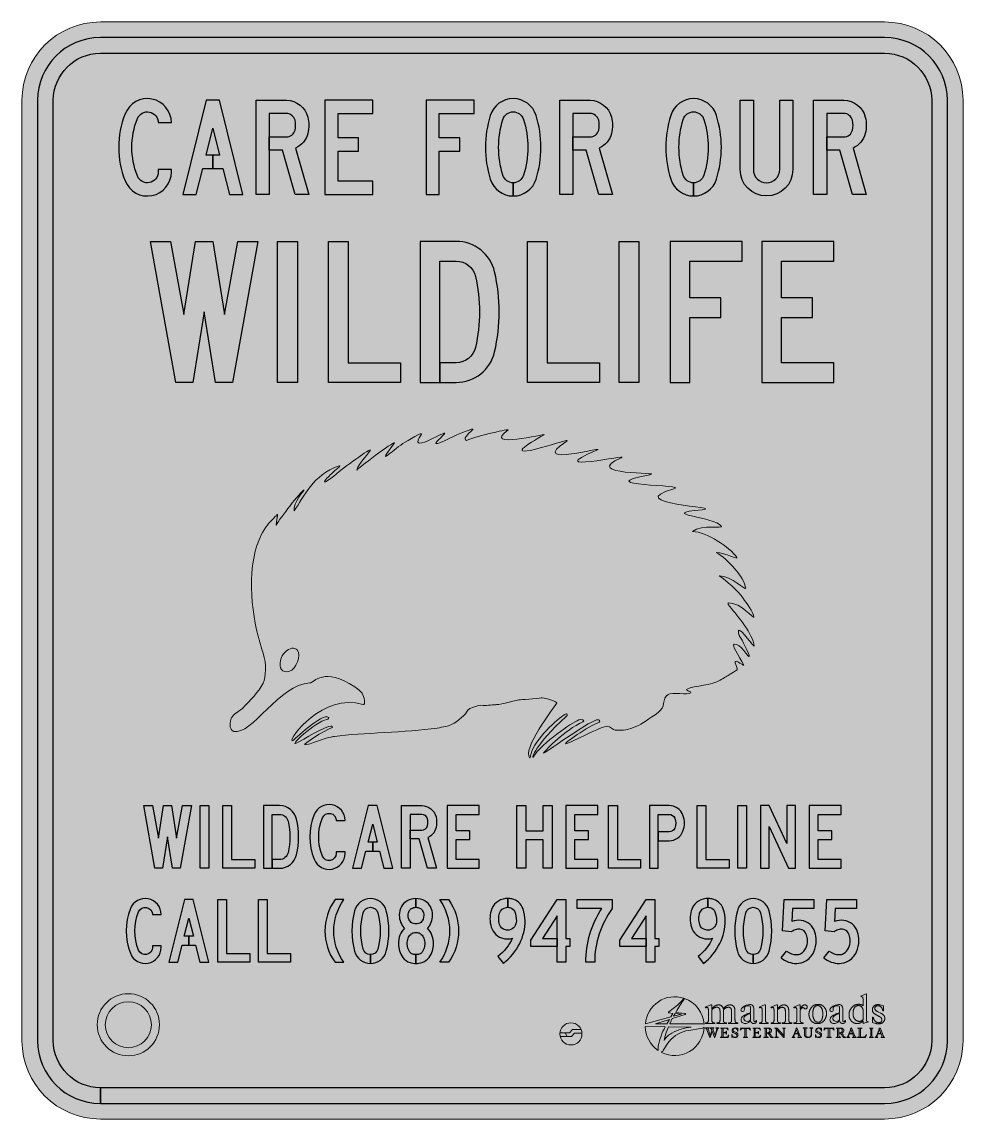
# Model space of a CAD drawing. Header units: millimetres. Extents: x 4103 to 4403, y 3794 to 4144.
import ezdxf

# ---------------------------------------------------------------- set-up
doc = ezdxf.new("R2010")
doc.units = ezdxf.units.MM
doc.layers.add('GREEN', color=7, linetype='Continuous', true_color=0x007f00)
doc.layers.add('GSCOLORFILL', color=7, linetype='Continuous', lineweight=0)

# ---------------------------------------------------------------- blocks, each defined once
blk = doc.blocks.new('BLOCK Spline-Echidna')
at = {"layer": 'GREEN', "lineweight": 9}
for points, knots in [([(-4.683919544057692, -1.139277318421619), (-4.734079544057692, -1.125687318421619), (-4.721119544057692, -1.047287318421619), (-4.706489544057692, -1.015777318421619), (-4.706489544057692, -1.015777318421619), (-4.689199544057692, -0.9785473184216187), (-4.636849544057692, -0.9597373184216185), (-4.607549544057692, -0.9301973184216186), (-4.607549544057692, -0.9301973184216186), (-4.532659544057692, -0.8546873184216186), (-4.460869544057692, -0.7827373184216184), (-4.419299544057692, -0.6989373184216188), (-4.419299544057692, -0.6989373184216188), (-4.392219544057692, -0.6443773184216184), (-4.385759544057692, -0.5264873184216188), (-4.418659544057691, -0.4287073184216186), (-4.418659544057691, -0.4287073184216186), (-4.502279544057692, -0.1801073184216184), (-4.579729544057692, 0.2311726815783817), (-4.472489544057692, 0.5638826815783813), (-4.472489544057692, 0.5638826815783813), (-4.471829544057692, 0.5637226815783811), (-4.471249544057692, 0.5634126815783813), (-4.470589544057692, 0.5632726815783813), (-4.470589544057692, 0.5632726815783813), (-4.454909544057692, 0.6112026815783813), (-4.422849544057692, 0.6863926815783814), (-4.378559544057692, 0.7400226815783815), (-4.378559544057692, 0.7400226815783815), (-4.351999544057692, 0.7722026815783818), (-4.313749544057692, 0.8085926815783817), (-4.292309544057692, 0.8342926815783813), (-4.292309544057692, 0.8342926815783813), (-4.276319544057692, 0.8534626815783812), (-4.309939544057691, 0.7188626815783814), (-4.298459544057692, 0.7397226815783813), (-4.298459544057692, 0.7397226815783813), (-4.261809544057692, 0.8062826815783812), (-4.084509544057692, 1.035832681578382), (-4.045289544057692, 1.060692681578381), (-4.045289544057692, 1.060692681578381), (-4.037519544057692, 1.065602681578381), (-4.148699544057692, 0.9385426815783817), (-4.136149544057692, 0.8685726815783812), (-4.136149544057692, 0.8685726815783812), (-4.048689544057692, 0.9929826815783813), (-3.959659544057692, 1.202032681578382), (-3.734069544057692, 1.275332681578381), (-3.734069544057692, 1.275332681578381), (-3.697359544057692, 1.287262681578382), (-3.745239544057692, 1.252122681578382), (-3.754499544057692, 1.244252681578381), (-3.754499544057692, 1.244252681578381), (-3.781829544057692, 1.221062681578382), (-3.811689544057692, 1.192142681578381), (-3.837099544057692, 1.165482681578382), (-3.837099544057692, 1.165482681578382), (-3.913289544057692, 1.085492681578381), (-3.782969544057692, 1.174312681578381), (-3.757589544057692, 1.199972681578382), (-3.757589544057692, 1.199972681578382), (-3.712949544057692, 1.245102681578381), (-3.422599544057692, 1.454042681578381), (-3.443849544057692, 1.419922681578381), (-3.443849544057692, 1.419922681578381), (-3.486219544057692, 1.351922681578382), (-3.538819544057692, 1.317912681578381), (-3.566989544057692, 1.239952681578381), (-3.566989544057692, 1.239952681578381), (-3.523129544057692, 1.283342681578381), (-3.187479544057692, 1.532482681578382), (-3.226739544057692, 1.481002681578381), (-3.226739544057692, 1.481002681578381), (-3.401859544057692, 1.251282681578382), (-3.246489544057692, 1.419012681578381), (-3.146649544057692, 1.481002681578381), (-3.146649544057692, 1.481002681578381), (-3.105729544057692, 1.506422681578381), (-2.951809544057692, 1.601802681578381), (-2.979919544057692, 1.561102681578382), (-2.979919544057692, 1.561102681578382), (-3.035489544057692, 1.480682681578382), (-3.012549544057692, 1.463932681578382), (-2.912539544057692, 1.509942681578381), (-2.912539544057692, 1.509942681578381), (-2.877519544057692, 1.526052681578382), (-2.739749544057692, 1.598812681578381), (-2.766369544057692, 1.570812681578382), (-2.766369544057692, 1.570812681578382), (-2.831509544057692, 1.502262681578382), (-2.940289544057692, 1.419762681578381), (-2.679289544057692, 1.550292681578382), (-2.679289544057692, 1.550292681578382), (-2.641589544057692, 1.569142681578381), (-2.487309544057692, 1.630672681578381), (-2.509019544057692, 1.610132681578382), (-2.509019544057692, 1.610132681578382), (-2.561879544057692, 1.560072681578382), (-2.601349544057692, 1.523822681578382), (-2.568909544057692, 1.509162681578382), (-2.568909544057692, 1.509162681578382), (-2.458059544057692, 1.555012681578381), (-2.168449544057692, 1.619632681578381), (-2.188499544057692, 1.605402681578382), (-2.188499544057692, 1.605402681578382), (-2.439979544057691, 1.426872681578381), (-1.837159544057692, 1.575702681578381), (-1.860669544057692, 1.562452681578381), (-1.860669544057692, 1.562452681578381), (-2.017229544057692, 1.474182681578382), (-2.210499544057692, 1.354322681578382), (-1.885079544057692, 1.444542681578381), (-1.885079544057692, 1.444542681578381), (-1.760669544057692, 1.479042681578381), (-1.625129544057692, 1.524882681578382), (-1.655199544057692, 1.504772681578382), (-1.655199544057692, 1.504772681578382), (-2.036929544057692, 1.249262681578382), (-1.251769544057692, 1.474192681578381), (-1.381969544057692, 1.420362681578382), (-1.381969544057692, 1.420362681578382), (-1.911669544057692, 1.201362681578381), (-1.062579544057692, 1.392402681578381), (-1.158609544057692, 1.351422681578381), (-1.158609544057692, 1.351422681578381), (-1.540039544057692, 1.188652681578381), (-0.7682395440576917, 1.222082681578381), (-0.8978695440576923, 1.198012681578381), (-0.8978695440576923, 1.198012681578381), (-1.481299544057692, 1.089672681578381), (-0.5286795440576917, 1.110912681578382), (-0.6802895440576915, 1.069032681578382), (-0.6802895440576915, 1.069032681578382), (-1.179479544057692, 0.9311826815783815), (-0.197849544057692, 0.9012226815783815), (-0.4232695440576917, 0.8795526815783812), (-0.4232695440576917, 0.8795526815783812), (-0.8492595440576922, 0.8386426815783818), (-0.312689544057692, 0.8205926815783813), (-0.2459495440576918, 0.7272926815783811), (-0.2459495440576918, 0.7272926815783811), (-0.2310495440576918, 0.7064526815783814), (-0.4217795440576921, 0.7459126815783814), (-0.5102595440576918, 0.6823826815783813), (-0.5102595440576918, 0.6823826815783813), (-0.3855495440576915, 0.6736826815783812), (-0.1699395440576916, 0.5425826815783812), (-0.1060095440576916, 0.4429626815783814), (-0.1060095440576916, 0.4429626815783814), (-0.0925895440576916, 0.4220426815783811), (-0.2153895440576923, 0.4859026815783811), (-0.2912995440576918, 0.490762681578381), (-0.2912995440576918, 0.490762681578381), (-0.195549544057692, 0.4289026815783816), (-0.03769954405769216, 0.2679126815783817), (-0.02687954405769144, 0.1632826815783814), (-0.02687954405769144, 0.1632826815783814), (-0.02423954405769191, 0.1378026815783815), (-0.1564895440576919, 0.2800526815783813), (-0.2683595440576916, 0.2761326815783813), (-0.2683595440576916, 0.2761326815783813), (-0.2005195440576921, 0.2332126815783817), (-0.09867954405769197, 0.1451426815783816), (-0.04808954405769228, 0.06848268157838122), (-0.04808954405769228, 0.06848268157838122), (-0.02476954405769227, 0.03315268157838158), (0.04576045594230838, -0.05493731842161864), (0.04885045594230775, -0.0985173184216186), (0.04885045594230775, -0.0985173184216186), (0.05063045594230786, -0.1237073184216184), (-0.06832954405769165, 0.03567268157838122), (-0.1866395440576918, 0.03141268157838129), (-0.1866395440576918, 0.03141268157838129), (-0.1808495440576916, 0.02697268157838151), (-0.1993995440576919, 0.03196268157838134), (-0.1711295440576919, -0.00308731842161869), (-0.1711295440576919, -0.00308731842161869), (-0.09504954405769173, -0.09738731842161874), (0.03777045594230799, -0.2448573184216185), (0.05086045594230804, -0.3649073184216185), (0.05086045594230804, -0.3649073184216185), (0.05225045594230782, -0.3776373184216184), (-0.07008954405769163, -0.1999273184216186), (-0.09117954405769169, -0.2191073184216186), (-0.09117954405769169, -0.2191073184216186), (-0.09603954405769155, -0.2235073184216185), (-0.09131954405769172, -0.2653973184216185), (-0.07596954405769196, -0.2824873184216186), (-0.07596954405769196, -0.2824873184216186), (-0.07058954405769224, -0.2884773184216187), (0.01068045594230771, -0.4378073184216187), (0.006320455942308456, -0.4587773184216184), (0.006320455942308456, -0.4587773184216184), (0.003320455942308342, -0.4731773184216186), (-0.07661954405769222, -0.3339173184216184), (-0.1303795440576918, -0.3454373184216184), (-0.1303795440576918, -0.3454373184216184), (-0.1659195440576919, -0.3530473184216185), (-0.03993954405769173, -0.5281373184216185), (-0.04445954405769204, -0.5349973184216186), (-0.04445954405769204, -0.5349973184216186), (-0.04886954405769206, -0.5416573184216187), (-0.1051195440576915, -0.4905673184216184), (-0.1230795440576919, -0.5025173184216185), (-0.1230795440576919, -0.5025173184216185), (-0.1302395440576918, -0.5072873184216187), (-0.09565954405769173, -0.5737973184216187), (-0.103839544057692, -0.5789473184216187), (-0.103839544057692, -0.5789473184216187), (-0.1248495440576916, -0.5921673184216187), (-0.1481295440576922, -0.6062273184216185), (-0.168099544057692, -0.6188273184216184), (-0.168099544057692, -0.6188273184216184), (-0.1918095440576915, -0.6317273184216186), (-0.2207295440576917, -0.6490573184216184), (-0.2580895440576922, -0.6737973184216184), (-0.2580895440576922, -0.6737973184216184), (-0.3276495440576923, -0.7198673184216187), (-0.4947795440576916, -0.7226473184216187), (-0.5602995440576919, -0.7551273184216187), (-0.5602995440576919, -0.7551273184216187), (-0.5821495440576916, -0.7659673184216187), (-0.5114095440576918, -0.7775673184216187), (-0.5263895440576922, -0.7897373184216185), (-0.5263895440576922, -0.7897373184216185), (-0.5507395440576914, -0.8095173184216184), (-0.6999095440576921, -0.7788773184216184), (-0.7332995440576919, -0.8029673184216186), (-0.7332995440576919, -0.8029673184216186), (-0.7620095440576922, -0.8236873184216185), (-0.7661795440576915, -0.8495873184216185), (-0.7735195440576916, -0.8848773184216188), (-0.7735195440576916, -0.8848773184216188), (-0.779209544057692, -0.9123273184216187), (-0.7884095440576919, -0.9423173184216185), (-0.8218495440576916, -0.9664073184216186), (-0.8218495440576916, -0.9664073184216186), (-0.9867795440576916, -1.085227318421619), (-1.070479544057692, -1.139587318421619), (-1.215559544057692, -1.128697318421619), (-1.215559544057692, -1.128697318421619), (-1.232779544057692, -1.127407318421619), (-1.265859544057692, -1.094237318421619), (-1.280539544057691, -1.093327318421619), (-1.280539544057691, -1.093327318421619), (-1.340469544057692, -1.089577318421619), (-1.595879544057692, -1.234437318421619), (-1.663659544057692, -1.251957318421618), (-1.663659544057692, -1.251957318421618), (-1.700559544057691, -1.261497318421619), (-1.448959544057692, -1.087467318421619), (-1.360389544057692, -1.056777318421619), (-1.360389544057692, -1.056777318421619), (-1.351469544057692, -1.053697318421619), (-1.356759544057692, -1.048397318421618), (-1.356649544057692, -1.044777318421619), (-1.356649544057692, -1.044777318421619), (-1.356179544057692, -1.030417318421619), (-1.365489544057692, -1.031057318421619), (-1.383669544057692, -1.035467318421619), (-1.383669544057692, -1.035467318421619), (-1.465959544057692, -1.055517318421618), (-1.871229544057692, -1.347307318421619), (-1.865549544057692, -1.337937318421619), (-1.865549544057692, -1.337937318421619), (-1.840609544057692, -1.296717318421619), (-1.674589544057691, -1.133197318421618), (-1.509149544057692, -1.053037318421619), (-1.509149544057692, -1.053037318421619), (-1.482129544057692, -1.039947318421619), (-1.524509544057691, -1.025787318421619), (-1.545009544057692, -1.034907318421618), (-1.545009544057692, -1.034907318421618), (-1.612039544057692, -1.064737318421618), (-1.871349544057692, -1.235257318421619), (-1.961629544057692, -1.373077318421619), (-1.961629544057692, -1.373077318421619), (-1.972809544057692, -1.390127318421619), (-1.950079544057692, -1.263627318421618), (-1.660209544057692, -1.005327318421619), (-1.660209544057692, -1.005327318421619), (-1.642289544057692, -0.9893673184216185), (-1.653279544057692, -0.9748273184216187), (-1.661479544057692, -0.9785673184216184), (-1.661479544057692, -0.9785673184216184), (-1.710639544057692, -1.001017318421618), (-1.918179544057692, -1.181397318421618), (-1.972029544057692, -1.319707318421619), (-1.972029544057692, -1.319707318421619), (-1.980889544057692, -1.342427318421619), (-1.988809544057692, -1.386127318421619), (-1.990549544057692, -1.384317318421619), (-1.990549544057692, -1.384317318421619), (-2.066649544057692, -1.305257318421619), (-1.782649544057691, -0.9349973184216185), (-1.744409544057691, -0.8804173184216184), (-1.744409544057691, -0.8804173184216184), (-1.742309544057692, -0.8774173184216187), (-1.768859544057692, -0.8652573184216186), (-1.777329544057692, -0.8610673184216187), (-1.777329544057692, -0.8610673184216187), (-1.802729544057692, -0.8484973184216185), (-1.862619544057692, -0.8334573184216185), (-1.878569544057692, -0.8334573184216185), (-1.878569544057692, -0.8334573184216185), (-1.882529544057692, -0.8334573184216185), (-2.042749544057692, -0.8500573184216185), (-2.076989544057692, -0.8510573184216184), (-2.076989544057692, -0.8510573184216184), (-2.103129544057692, -0.8518273184216185), (-2.253559544057691, -0.8967273184216187), (-2.293829544057692, -0.8960673184216184), (-2.293829544057692, -0.8960673184216184), (-2.309429544057692, -0.8958173184216185), (-2.387249544057692, -0.9065273184216185), (-2.415999544057692, -0.9023673184216188), (-2.415999544057692, -0.9023673184216188), (-2.458089544057692, -0.8962873184216185), (-2.480109544057692, -0.9140173184216187), (-2.504599544057692, -0.9186073184216186), (-2.504599544057692, -0.9186073184216186), (-2.560589544057692, -0.9291073184216185), (-2.563479544057692, -0.9642973184216186), (-2.578129544057692, -0.9793573184216187), (-2.578129544057692, -0.9793573184216187), (-2.622279544057692, -1.024787318421619), (-2.683289544057692, -1.080287318421619), (-2.757039544057692, -1.094987318421619), (-2.757039544057692, -1.094987318421619), (-2.784069544057692, -1.100367318421619), (-2.804159544057692, -1.105207318421618), (-2.833799544057692, -1.109587318421619), (-2.833799544057692, -1.109587318421619), (-3.120229544057692, -1.151897318421618), (-3.515219544057692, -1.151187318421619), (-3.769979544057692, -1.185267318421618), (-3.769979544057692, -1.185267318421618), (-3.783809544057692, -1.187127318421619), (-3.789069544057692, -1.189467318421618), (-3.801989544057692, -1.191467318421619), (-3.801989544057692, -1.191467318421619), (-3.849129544057692, -1.198777318421619), (-3.997889544057692, -1.261487318421619), (-4.040129544057692, -1.262717318421619), (-4.040129544057692, -1.262717318421619), (-4.062339544057692, -1.263357318421618), (-3.863959544057692, -1.129767318421619), (-3.791129544057692, -1.104237318421619), (-3.791129544057692, -1.104237318421619), (-3.783879544057692, -1.101707318421619), (-3.790119544057692, -1.092637318421619), (-3.800939544057692, -1.090737318421619), (-3.800939544057692, -1.090737318421619), (-3.839899544057692, -1.083887318421619), (-4.066609544057692, -1.222697318421619), (-4.110309544057692, -1.244247318421619), (-4.110309544057692, -1.244247318421619), (-4.201759544057692, -1.289357318421619), (-3.941829544057692, -1.050087318421618), (-3.838399544057692, -1.031097318421619), (-3.838399544057692, -1.031097318421619), (-3.823269544057692, -1.028327318421618), (-3.820109544057692, -1.015287318421619), (-3.821559544057692, -1.013867318421619), (-3.821559544057692, -1.013867318421619), (-3.876229544057692, -0.9608573184216187), (-4.145819544057692, -1.229137318421619), (-4.153999544057692, -1.225157318421619), (-4.153999544057692, -1.225157318421619), (-4.186789544057692, -1.209247318421618), (-3.874489544057692, -0.7836973184216185), (-3.508709544057692, -0.8943473184216186), (-3.508709544057692, -0.8943473184216186), (-3.484159544057692, -0.9017773184216185), (-3.498909544057692, -0.8254673184216186), (-3.518059544057692, -0.7924773184216187), (-3.518059544057692, -0.7924773184216187), (-3.529539544057692, -0.7726973184216184), (-3.546279544057692, -0.7601373184216187), (-3.584509544057692, -0.7346373184216186), (-3.584509544057692, -0.7346373184216186), (-3.866569544057692, -0.5465473184216187), (-3.951999544057692, -0.6962273184216188), (-3.994069544057692, -0.6980073184216185), (-3.994069544057692, -0.6980073184216185), (-4.265279544057692, -0.7094973184216187), (-4.529229544057692, -1.181197318421618), (-4.683919544057692, -1.139277318421619)], [0, 0, 0, 0, 0.01020408163265306, 0.01020408163265306, 0.01020408163265306, 0.01020409163265306, 0.02040816326530612, 0.02040816326530612, 0.02040816326530612, 0.02040817326530612, 0.03061224489795918, 0.03061224489795918, 0.03061224489795918, 0.03061225489795918, 0.04081632653061224, 0.04081632653061224, 0.04081632653061224, 0.04081633653061224, 0.05102040816326531, 0.05102040816326531, 0.05102040816326531, 0.05102041816326531, 0.06122448979591837, 0.06122448979591837, 0.06122448979591837, 0.06122449979591837, 0.07142857142857142, 0.07142857142857142, 0.07142857142857142, 0.07142858142857142, 0.08163265306122448, 0.08163265306122448, 0.08163265306122448, 0.08163266306122448, 0.09183673469387756, 0.09183673469387756, 0.09183673469387756, 0.09183674469387755, 0.1020408163265306, 0.1020408163265306, 0.1020408163265306, 0.1020408263265306, 0.1122448979591837, 0.1122448979591837, 0.1122448979591837, 0.1122449079591837, 0.1224489795918367, 0.1224489795918367, 0.1224489795918367, 0.1224489895918367, 0.1326530612244898, 0.1326530612244898, 0.1326530612244898, 0.1326530712244898, 0.1428571428571428, 0.1428571428571428, 0.1428571428571428, 0.1428571528571428, 0.1530612244897959, 0.1530612244897959, 0.1530612244897959, 0.1530612344897959, 0.163265306122449, 0.163265306122449, 0.163265306122449, 0.163265316122449, 0.173469387755102, 0.173469387755102, 0.173469387755102, 0.173469397755102, 0.1836734693877551, 0.1836734693877551, 0.1836734693877551, 0.1836734793877551, 0.1938775510204082, 0.1938775510204082, 0.1938775510204082, 0.1938775610204082, 0.2040816326530612, 0.2040816326530612, 0.2040816326530612, 0.2040816426530612, 0.2142857142857143, 0.2142857142857143, 0.2142857142857143, 0.2142857242857143, 0.2244897959183673, 0.2244897959183673, 0.2244897959183673, 0.2244898059183673, 0.2346938775510204, 0.2346938775510204, 0.2346938775510204, 0.2346938875510204, 0.2448979591836735, 0.2448979591836735, 0.2448979591836735, 0.2448979691836735, 0.2551020408163265, 0.2551020408163265, 0.2551020408163265, 0.2551020508163265, 0.2653061224489796, 0.2653061224489796, 0.2653061224489796, 0.2653061324489796, 0.2755102040816326, 0.2755102040816326, 0.2755102040816326, 0.2755102140816326, 0.2857142857142857, 0.2857142857142857, 0.2857142857142857, 0.2857142957142857, 0.2959183673469388, 0.2959183673469388, 0.2959183673469388, 0.2959183773469388, 0.3061224489795918, 0.3061224489795918, 0.3061224489795918, 0.3061224589795918, 0.3163265306122449, 0.3163265306122449, 0.3163265306122449, 0.3163265406122449, 0.3265306122448979, 0.3265306122448979, 0.3265306122448979, 0.3265306222448979, 0.336734693877551, 0.336734693877551, 0.336734693877551, 0.336734703877551, 0.3469387755102041, 0.3469387755102041, 0.3469387755102041, 0.3469387855102041, 0.3571428571428572, 0.3571428571428572, 0.3571428571428572, 0.3571428671428571, 0.3673469387755102, 0.3673469387755102, 0.3673469387755102, 0.3673469487755102, 0.3775510204081632, 0.3775510204081632, 0.3775510204081632, 0.3775510304081632, 0.3877551020408163, 0.3877551020408163, 0.3877551020408163, 0.3877551120408163, 0.3979591836734694, 0.3979591836734694, 0.3979591836734694, 0.3979591936734694, 0.4081632653061225, 0.4081632653061225, 0.4081632653061225, 0.4081632753061225, 0.4183673469387755, 0.4183673469387755, 0.4183673469387755, 0.4183673569387755, 0.4285714285714285, 0.4285714285714285, 0.4285714285714285, 0.4285714385714285, 0.4387755102040816, 0.4387755102040816, 0.4387755102040816, 0.4387755202040816, 0.4489795918367347, 0.4489795918367347, 0.4489795918367347, 0.4489796018367347, 0.4591836734693878, 0.4591836734693878, 0.4591836734693878, 0.4591836834693878, 0.4693877551020408, 0.4693877551020408, 0.4693877551020408, 0.4693877651020408, 0.4795918367346939, 0.4795918367346939, 0.4795918367346939, 0.4795918467346938, 0.4897959183673469, 0.4897959183673469, 0.4897959183673469, 0.4897959283673469, 0.5, 0.5, 0.5, 0.50000001, 0.5102040816326531, 0.5102040816326531, 0.5102040816326531, 0.5102040916326531, 0.5204081632653061, 0.5204081632653061, 0.5204081632653061, 0.5204081732653062, 0.5306122448979592, 0.5306122448979592, 0.5306122448979592, 0.5306122548979593, 0.5408163265306123, 0.5408163265306123, 0.5408163265306123, 0.5408163365306123, 0.5510204081632653, 0.5510204081632653, 0.5510204081632653, 0.5510204181632653, 0.5612244897959183, 0.5612244897959183, 0.5612244897959183, 0.5612244997959184, 0.5714285714285714, 0.5714285714285714, 0.5714285714285714, 0.5714285814285714, 0.5816326530612245, 0.5816326530612245, 0.5816326530612245, 0.5816326630612245, 0.5918367346938775, 0.5918367346938775, 0.5918367346938775, 0.5918367446938776, 0.6020408163265306, 0.6020408163265306, 0.6020408163265306, 0.6020408263265307, 0.6122448979591837, 0.6122448979591837, 0.6122448979591837, 0.6122449079591837, 0.6224489795918368, 0.6224489795918368, 0.6224489795918368, 0.6224489895918368, 0.6326530612244898, 0.6326530612244898, 0.6326530612244898, 0.6326530712244899, 0.6428571428571429, 0.6428571428571429, 0.6428571428571429, 0.642857152857143, 0.6530612244897959, 0.6530612244897959, 0.6530612244897959, 0.6530612344897959, 0.6632653061224489, 0.6632653061224489, 0.6632653061224489, 0.663265316122449, 0.673469387755102, 0.673469387755102, 0.673469387755102, 0.6734693977551021, 0.6836734693877551, 0.6836734693877551, 0.6836734693877551, 0.6836734793877551, 0.6938775510204082, 0.6938775510204082, 0.6938775510204082, 0.6938775610204082, 0.7040816326530612, 0.7040816326530612, 0.7040816326530612, 0.7040816426530613, 0.7142857142857143, 0.7142857142857143, 0.7142857142857143, 0.7142857242857144, 0.7244897959183674, 0.7244897959183674, 0.7244897959183674, 0.7244898059183674, 0.7346938775510204, 0.7346938775510204, 0.7346938775510204, 0.7346938875510205, 0.7448979591836735, 0.7448979591836735, 0.7448979591836735, 0.7448979691836736, 0.7551020408163265, 0.7551020408163265, 0.7551020408163265, 0.7551020508163265, 0.7653061224489796, 0.7653061224489796, 0.7653061224489796, 0.7653061324489796, 0.7755102040816326, 0.7755102040816326, 0.7755102040816326, 0.7755102140816327, 0.7857142857142857, 0.7857142857142857, 0.7857142857142857, 0.7857142957142857, 0.7959183673469388, 0.7959183673469388, 0.7959183673469388, 0.7959183773469388, 0.8061224489795918, 0.8061224489795918, 0.8061224489795918, 0.8061224589795919, 0.8163265306122449, 0.8163265306122449, 0.8163265306122449, 0.816326540612245, 0.826530612244898, 0.826530612244898, 0.826530612244898, 0.826530622244898, 0.8367346938775511, 0.8367346938775511, 0.8367346938775511, 0.8367347038775511, 0.8469387755102041, 0.8469387755102041, 0.8469387755102041, 0.8469387855102042, 0.8571428571428571, 0.8571428571428571, 0.8571428571428571, 0.8571428671428571, 0.8673469387755102, 0.8673469387755102, 0.8673469387755102, 0.8673469487755102, 0.8775510204081632, 0.8775510204081632, 0.8775510204081632, 0.8775510304081633, 0.8877551020408163, 0.8877551020408163, 0.8877551020408163, 0.8877551120408164, 0.8979591836734694, 0.8979591836734694, 0.8979591836734694, 0.8979591936734694, 0.9081632653061225, 0.9081632653061225, 0.9081632653061225, 0.9081632753061225, 0.9183673469387755, 0.9183673469387755, 0.9183673469387755, 0.9183673569387756, 0.9285714285714286, 0.9285714285714286, 0.9285714285714286, 0.9285714385714287, 0.9387755102040817, 0.9387755102040817, 0.9387755102040817, 0.9387755202040817, 0.9489795918367347, 0.9489795918367347, 0.9489795918367347, 0.9489796018367348, 0.9591836734693877, 0.9591836734693877, 0.9591836734693877, 0.9591836834693878, 0.9693877551020408, 0.9693877551020408, 0.9693877551020408, 0.9693877651020408, 0.9795918367346939, 0.9795918367346939, 0.9795918367346939, 0.9795918467346939, 1, 1, 1, 1]), ([(-4.260639544057693, -0.4954073184216186), (-4.274359544057692, -0.5629073184216185), (-4.251359544057692, -0.6106273184216184), (-4.177459544057692, -0.5916473184216184), (-4.177459544057692, -0.5916473184216184), (-4.122599544057692, -0.5775673184216186), (-4.062979544057692, -0.4445773184216186), (-4.109199544057692, -0.3983373184216186), (-4.109199544057692, -0.3983373184216186), (-4.121799544057692, -0.3857173184216185), (-4.137129544057692, -0.3805673184216185), (-4.157149544057692, -0.3831773184216187), (-4.157149544057692, -0.3831773184216187), (-4.196309544057693, -0.3882973184216185), (-4.247819544057692, -0.4323773184216186), (-4.260639544057693, -0.4954073184216186)], [0, 0, 0, 0, 0.2, 0.2, 0.2, 0.20000001, 0.4, 0.4, 0.4, 0.40000001, 0.6, 0.6, 0.6, 0.60000001, 1, 1, 1, 1])]:
    blk.add_open_spline(points, degree=3, knots=knots, dxfattribs=at)
blk = doc.blocks.new('NR-GM-31-6')
at = {"layer": 'GREEN', "true_color": 0x007f00}
blk.add_hatch(color=96, dxfattribs=at).paths.add_polyline_path([(-124.9524999999994, 5), (124.9975000000013, 5, 0.414213562373095), (144.9975000000013, 25), (144.9975000000013, 325, 0.414213562373095), (124.9975000000013, 345), (-125.0024999999987, 345, 0.414213562373095), (-145.0024999999987, 325), (-145.0024999999987, 25, 0.414213562373095), (-125.0024999999987, 5), (-125.0024999999987, 10, -0.414213562373095), (-140.0024999999987, 25), (-140.0024999999987, 325, -0.414213562373095), (-125.0024999999987, 340), (124.9975000000013, 340, -0.414213562373095), (139.9975000000013, 325), (139.9975000000013, 25, -0.414213562373095), (124.9975000000013, 10), (-124.9524999999994, 10)])
at = {"layer": 'GREEN', "linetype": 'Continuous', "true_color": 0x007f00}
for points in [[(-106.5524999999989, 317.8749999999991), (-102.3524999999991, 317.8749999999991, 0.827502777449115), (-117.1168326039377, 320.6872538293205, 0.1904761904761962), (-117.1168326039378, 299.312746170677, 0.8740659409821545), (-102.3971153943397, 302.9499999999989), (-106.5524999999989, 302.9499999999989), (-106.5524999999989, 302.1249999999986, -0.8275027774491388), (-113.2109245076581, 300.8567286652064, -0.1904761904761965), (-113.2109245076579, 319.1432713347909, -0.8275027774490735)], [(9.89091813669166, 318.9025684779708, -0.1523809523809513), (9.890918136691685, 301.097431522027, -0.3280427996261585), (6.59900000000107, 298.6750003260854), (6.59900000000107, 294.4750001470575, 0.3281088988311506), (13.90029673787929, 299.8464785923222, 0.1523809523809508), (13.90029673787921, 320.1535214076748, 0.7355371900826435), (-0.7052967378767718, 320.1535214076748, 0.1523809523809497), (-0.7052967378768749, 299.8464785923223, 0.3281631965406172), (6.597500000001673, 294.4749999999985), (6.597500000001673, 298.6749999999988, -0.3281631965406098), (3.30408186331168, 301.097431522027, -0.1523809523809517), (3.304081863311694, 318.9025684779708, -0.7355371900826478)], [(67.39091813669165, 318.9025684779708, -0.1523809523809513), (67.39091813669168, 301.097431522027, -0.3280427996261585), (64.09900000000107, 298.6750003260854), (64.09900000000107, 294.4750001470575, 0.3281088988311506), (71.40029673787929, 299.8464785923222, 0.1523809523809508), (71.40029673787922, 320.1535214076748, 0.7355371900826435), (56.79470326212323, 320.1535214076748, 0.1523809523809497), (56.79470326212312, 299.8464785923223, 0.3281631965406172), (64.09750000000167, 294.4749999999985), (64.09750000000167, 298.6749999999988, -0.3281631965406098), (60.80408186331168, 301.097431522027, -0.1523809523809517), (60.80408186331169, 318.9025684779708, -0.7355371900826478)], [(-87.05249999999887, 324.9999999999982), (-91.25249999999869, 324.9999999999982), (-98.75249999999869, 294.9999999999986), (-94.42323909310016, 294.9999999999986), (-92.36073909310016, 303.2499999999982), (-89.15249999999833, 303.2499999999982), (-89.15249999999833, 307.4499999999989), (-91.31073909309998, 307.4499999999989), (-89.15249999999833, 316.0829563724046), (-86.99426090689758, 307.4499999999989), (-89.15099999999893, 307.4499999999989), (-89.15099999999893, 303.2499999999982), (-85.9442609068974, 303.2499999999982), (-83.8817609068974, 294.9999999999986), (-79.55249999999887, 294.9999999999986)], [(-65.71210167014578, 320.7999999999984, -0.3448814639906151), (-62.94539893945694, 318.6339999999982, -0.1217796334961346), (-62.94539893945694, 315.4659999999985, -0.344881463990615), (-65.71210167014578, 313.2999999999984), (-71.15099999999893, 313.2999999999984), (-71.15099999999893, 309.0999999999985), (-66.93398035571317, 309.0999999999985), (-62.91942113327877, 294.9999999999986), (-58.55249999999887, 294.9999999999986), (-62.75249999999869, 309.7513081060206, 0.2276138286676092), (-58.86815281002176, 314.4579999999975, 0.1217796334961392), (-58.8681528100212, 319.6419999999979, 0.3448814639906428), (-65.71210167014542, 324.9999999999982), (-75.35249999999905, 324.9999999999982), (-75.35249999999905, 294.9999999999986), (-71.15249999999924, 294.9999999999986), (-71.15249999999924, 320.7999999999984)], [(-49.2524999999996, 299.1999999999975), (-49.2524999999996, 308.7999999999975), (-42.68031887096095, 308.7999999999975), (-42.68031887096095, 312.9999999999973), (-49.2524999999996, 312.9999999999973), (-49.2524999999996, 320.7999999999975), (-38.15249999999924, 320.7999999999975), (-38.15249999999924, 324.9999999999973), (-53.45249999999942, 324.9999999999973), (-53.45249999999942, 294.9999999999977), (-38.15249999999924, 294.9999999999977), (-38.15249999999924, 299.1999999999975)], [(-16.95249999999942, 308.7999999999975), (-10.38031887096076, 308.7999999999975), (-10.38031887096076, 312.9999999999973), (-16.95249999999942, 312.9999999999973), (-16.95249999999942, 320.7999999999975), (-5.852499999999054, 320.7999999999975), (-5.852499999999054, 324.9999999999973), (-21.15249999999924, 324.9999999999973), (-21.15249999999924, 294.9999999999977), (-16.95249999999942, 294.9999999999977)], [(31.08789832985348, 320.7999999999984, -0.3448814639906151), (33.85460106054234, 318.6339999999982, -0.1217796334961346), (33.85460106054234, 315.4659999999985, -0.344881463990615), (31.08789832985348, 313.2999999999984), (25.64900000000034, 313.2999999999984), (25.64900000000034, 309.0999999999985), (29.8660196442861, 309.0999999999985), (33.8805788667205, 294.9999999999986), (38.2475000000004, 294.9999999999986), (34.04750000000058, 309.7513081060206, 0.2276138286676092), (37.93184718997751, 314.4579999999975, 0.1217796334961392), (37.93184718997807, 319.6419999999979, 0.3448814639906428), (31.08789832985385, 324.9999999999982), (21.44750000000022, 324.9999999999982), (21.44750000000022, 294.9999999999986), (25.64750000000004, 294.9999999999986), (25.64750000000004, 320.7999999999984)], [(91.54750000000058, 302.8749999999982, -1), (83.14750000000004, 302.8749999999982), (83.14750000000004, 324.9999999999982), (78.94750000000022, 324.9999999999982), (78.94750000000022, 302.8749999999982, 1), (95.7475000000004, 302.8749999999982), (95.7475000000004, 324.9999999999982), (91.54750000000058, 324.9999999999982)], [(111.987898329854, 320.7999999999984, -0.3448814639906151), (114.7546010605429, 318.6339999999982, -0.1217796334961346), (114.7546010605429, 315.4659999999985, -0.344881463990615), (111.987898329854, 313.2999999999984), (106.5490000000009, 313.2999999999984), (106.5490000000009, 309.0999999999985), (110.7660196442866, 309.0999999999985), (114.780578866721, 294.9999999999986), (119.1475000000009, 294.9999999999986), (114.9475000000011, 309.7513081060206, 0.2276138286676092), (118.831847189978, 314.4579999999975, 0.1217796334961392), (118.8318471899786, 319.6419999999979, 0.3448814639906428), (111.9878983298544, 324.9999999999982), (102.3475000000008, 324.9999999999982), (102.3475000000008, 294.9999999999986), (106.5475000000006, 294.9999999999986), (106.5475000000006, 320.7999999999984)], [(-98.40904130157105, 256.7099319038648), (-94.68263040618967, 279.9999999999986), (-89.12236959380789, 279.9999999999986), (-85.39595869842651, 256.7099319038648), (-81.20374644112235, 279.9999999999986), (-74.80249999999887, 279.9999999999986), (-82.90249999999833, 234.9999999999986), (-88.30249999999887, 234.9999999999986), (-91.90249999999833, 257.4999999999986), (-95.50249999999869, 234.9999999999986), (-100.9024999999983, 234.9999999999986), (-109.0024999999987, 279.9999999999986), (-102.6012535588752, 279.9999999999986)], [(-68.50249999999869, 279.9999999999986), (-62.20249999999851, 279.9999999999986), (-62.20249999999851, 234.9999999999986), (-68.50249999999869, 234.9999999999986)], [(-52.30249999999796, 279.9999999999986), (-46.00249999999778, 279.9999999999986), (-46.00249999999778, 241.2999999999988), (-29.35249999999814, 241.2999999999988), (-29.35249999999814, 234.9999999999986), (-52.30249999999796, 234.9999999999986)], [(-5.454177360658804, 268.8288659793801, -0.1148991755247293), (-5.4541773606588, 246.1711340206172, -0.3486821690625643), (-11.59000183769228, 241.2999999999988), (-16.75024999999823, 241.2999999999988), (-16.75024999999823, 234.9999999999986), (-11.59000183769244, 234.9999999999986, 0.3486821690625632), (0.6816471163747195, 244.7422680412355, 0.1148991755247312), (0.6816471163747222, 270.2577319587618, 0.3486821690625634), (-11.59000183769244, 279.9999999999986), (-23.05249999999796, 279.9999999999986), (-23.05249999999796, 234.9999999999986), (-16.75249999999778, 234.9999999999986), (-16.75249999999778, 273.6999999999985), (-11.59000183769228, 273.6999999999985, -0.3486821690625643)], [(11.14750000000186, 279.9999999999986), (17.44750000000204, 279.9999999999986), (17.44750000000204, 241.2999999999988), (34.09750000000167, 241.2999999999988), (34.09750000000167, 234.9999999999986), (11.14750000000186, 234.9999999999986)], [(40.39750000000186, 279.9999999999986), (46.69750000000204, 279.9999999999986), (46.69750000000204, 234.9999999999986), (40.39750000000186, 234.9999999999986)], [(62.89750000000186, 255.6999999999985), (72.75577169355984, 255.6999999999985), (72.75577169355984, 261.9999999999986), (62.89750000000186, 261.9999999999986), (62.89750000000186, 273.6999999999985), (79.54750000000149, 273.6999999999985), (79.54750000000149, 279.9999999999986), (56.59750000000167, 279.9999999999986), (56.59750000000167, 234.9999999999986), (62.89750000000186, 234.9999999999986)], [(92.14750000000186, 241.2999999999988), (92.14750000000186, 255.6999999999985), (102.0057716935598, 255.6999999999985), (102.0057716935598, 261.9999999999986), (92.14750000000186, 261.9999999999986), (92.14750000000186, 273.6999999999985), (108.7975000000015, 273.6999999999985), (108.7975000000015, 279.9999999999986), (85.84750000000167, 279.9999999999986), (85.84750000000167, 234.9999999999986), (108.7975000000015, 234.9999999999986), (108.7975000000015, 241.2999999999988)], [(-106.4942961340312, 89.6488586239384), (-104.8381135138616, 99.99999999999773), (-102.3668864861365, 99.99999999999773), (-100.7107038659669, 89.6488586239384), (-98.8474984182767, 99.99999999999773), (-96.0024999999996, 99.99999999999773), (-99.60249999999905, 79.99999999999773), (-102.0024999999996, 79.99999999999773), (-103.6024999999991, 89.99999999999773), (-105.2024999999994, 79.99999999999773), (-107.6024999999991, 79.99999999999773), (-111.2024999999994, 99.99999999999773), (-108.3575015817223, 99.99999999999773)], [(-93.20249999999942, 99.99999999999773), (-90.40249999999924, 99.99999999999773), (-90.40249999999924, 79.99999999999773), (-93.20249999999942, 79.99999999999773)], [(-86.00249999999869, 99.99999999999773), (-83.20249999999851, 99.99999999999773), (-83.20249999999851, 82.79999999999791), (-75.80249999999887, 82.79999999999791), (-75.80249999999887, 79.99999999999773), (-86.00249999999869, 79.99999999999773)], [(-65.18102327140323, 95.03505154638934, -0.1148991755247225), (-65.18102327140323, 84.96494845360611, -0.3486821690625683), (-67.90805637230702, 82.79999999999791), (-70.2014999999983, 82.79999999999791), (-70.2014999999983, 79.99999999999773), (-67.90805637230727, 79.99999999999773, 0.3486821690625642), (-62.4539901704993, 84.3298969072144, 0.1148991755247291), (-62.4539901704993, 95.67010309278105, 0.3486821690625646), (-67.90805637230727, 99.99999999999773), (-73.00249999999869, 99.99999999999773), (-73.00249999999869, 79.99999999999773), (-70.20249999999851, 79.99999999999773), (-70.20249999999851, 97.19999999999754), (-67.90805637230702, 97.19999999999754, -0.3486821690625679)], [(-49.80249999999978, 95.24999999999773), (-47.0024999999996, 95.24999999999773, 0.8275027774491464), (-56.84538840262485, 97.12483588621217, 0.1904761904761886), (-56.84538840262485, 82.87516411378328, 0.8275027774491419), (-47.0024999999996, 84.74999999999773), (-47.0024999999996, 85.29999999999791), (-49.80249999999978, 85.29999999999791), (-49.80249999999978, 84.74999999999773, -0.8275027774491389), (-54.24144967177199, 83.90448577680309, -0.1904761904761917), (-54.24144967177199, 96.09551422319237, -0.8275027774491331)], [(-36.80249999999887, 99.99999999999773), (-39.60249999999905, 99.99999999999773), (-44.60249999999905, 79.99999999999773), (-41.7163260620664, 79.99999999999773), (-40.3413260620664, 85.49999999999773), (-38.20249999999942, 85.49999999999773), (-38.20249999999942, 88.29999999999791), (-39.64132606206658, 88.29999999999791), (-38.20249999999942, 94.05530424826838), (-36.76367393793134, 88.29999999999791), (-38.20149999999921, 88.29999999999791), (-38.20149999999921, 85.49999999999773), (-36.06367393793153, 85.49999999999773), (-34.68867393793153, 79.99999999999773), (-31.80249999999887, 79.99999999999773)], [(-22.57556778009626, 97.19999999999754, -0.3448814639906087), (-20.73109929297064, 95.75599999999768, -0.1217796334961457), (-20.73109929297064, 93.6439999999974, -0.344881463990609), (-22.57556778009626, 92.19999999999754), (-26.2014999999983, 92.19999999999754), (-26.2014999999983, 89.39999999999782), (-23.39015357047447, 89.39999999999782), (-20.7137807555182, 79.99999999999773), (-17.80249999999887, 79.99999999999773), (-20.60249999999905, 89.83420540401221, 0.2276138286677475), (-18.01293520667929, 92.97199999999951, 0.121779633496076), (-18.01293520667968, 96.42799999999758, 0.3448814639906164), (-22.5755677800962, 99.99999999999773), (-29.00249999999869, 99.99999999999773), (-29.00249999999869, 79.99999999999773), (-26.20249999999851, 79.99999999999773), (-26.20249999999851, 97.19999999999754)], [(-11.60249999999814, 82.79999999999791), (-11.60249999999814, 89.19999999999754), (-7.221045913972375, 89.19999999999754), (-7.221045913972375, 91.99999999999773), (-11.60249999999814, 91.99999999999773), (-11.60249999999814, 97.19999999999754), (-4.202499999998508, 97.19999999999754), (-4.202499999998508, 99.99999999999773), (-14.40249999999833, 99.99999999999773), (-14.40249999999833, 79.99999999999773), (-4.202499999998508, 79.99999999999773), (-4.202499999998508, 82.79999999999791)], [(16.19750000000022, 91.89999999999782), (10.59750000000076, 91.89999999999782), (10.59750000000076, 99.99999999999773), (7.797500000000582, 99.99999999999773), (7.797500000000582, 79.99999999999773), (10.59750000000076, 79.99999999999773), (10.59750000000076, 89.09999999999764), (16.19750000000022, 89.09999999999764), (16.19750000000022, 79.99999999999773), (18.9975000000004, 79.99999999999773), (18.9975000000004, 99.99999999999773), (16.19750000000022, 99.99999999999773)], [(26.19750000000113, 82.79999999999791), (26.19750000000113, 89.19999999999754), (30.5789540860269, 89.19999999999754), (30.5789540860269, 91.99999999999773), (26.19750000000113, 91.99999999999773), (26.19750000000113, 97.19999999999754), (33.59750000000076, 97.19999999999754), (33.59750000000076, 99.99999999999773), (23.39750000000095, 99.99999999999773), (23.39750000000095, 79.99999999999773), (33.59750000000076, 79.99999999999773), (33.59750000000076, 82.79999999999791)], [(36.99750000000131, 99.99999999999773), (39.79750000000149, 99.99999999999773), (39.79750000000149, 82.79999999999791), (47.19750000000113, 82.79999999999791), (47.19750000000113, 79.99999999999773), (36.99750000000131, 79.99999999999773)], [(56.32988075793953, 97.19999999999754, -0.3100289792550517), (58.10249013397247, 95.98399999999754, -0.1862436022909625), (58.10249013397247, 92.81599999999764, -0.3100289792550517), (56.32988075793953, 91.59999999999764), (52.7985000000017, 91.59999999999764), (52.7985000000017, 88.79999999999791), (56.3298807579394, 88.79999999999791, 0.3100289792550361), (60.71475658286265, 91.80799999999753, 0.1862436022909915), (60.71475658286265, 96.99199999999809, 0.3100289792550365), (56.3298807579394, 99.99999999999773), (49.99750000000131, 99.99999999999773), (49.99750000000131, 79.99999999999773), (52.79750000000149, 79.99999999999773), (52.79750000000149, 97.19999999999754)], [(65.19750000000113, 99.99999999999773), (67.99750000000131, 99.99999999999773), (67.99750000000131, 82.79999999999791), (75.39750000000095, 82.79999999999791), (75.39750000000095, 79.99999999999773), (65.19750000000113, 79.99999999999773)], [(78.19750000000113, 99.99999999999773), (80.99750000000131, 99.99999999999773), (80.99750000000131, 79.99999999999773), (78.19750000000113, 79.99999999999773)], [(88.16348160101916, 99.99999999999773), (85.39750000000095, 99.99999999999773), (85.39750000000095, 79.99999999999773), (88.19750000000113, 79.99999999999773), (88.19750000000113, 93.29999999999791), (94.39750000000095, 79.99999999999773), (96.59750000000076, 79.99999999999773), (96.59750000000076, 99.99999999999773), (93.79750000000058, 99.99999999999773), (93.79750000000058, 87.91412182153681)], [(103.7975000000015, 82.79999999999791), (103.7975000000015, 89.19999999999754), (108.1789540860273, 89.19999999999754), (108.1789540860273, 91.99999999999773), (103.7975000000015, 91.99999999999773), (103.7975000000015, 97.19999999999754), (111.1975000000011, 97.19999999999754), (111.1975000000011, 99.99999999999773), (100.9975000000013, 99.99999999999773), (100.9975000000013, 79.99999999999773), (111.1975000000011, 79.99999999999773), (111.1975000000011, 82.79999999999791)], [(-108.4025000000001, 65.24999999999773), (-105.6025, 65.24999999999773, 0.8275027774491464), (-115.4453884026252, 67.12483588621217, 0.1904761904761886), (-115.4453884026252, 52.87516411378328, 0.8275027774491419), (-105.6025, 54.74999999999773), (-105.6025, 55.29999999999791), (-108.4025000000001, 55.29999999999791), (-108.4025000000001, 54.74999999999773, -0.8275027774491389), (-112.8414496717724, 53.90448577680309, -0.1904761904761917), (-112.8414496717724, 66.09551422319237, -0.8275027774491331)], [(-33.8568920128746, 66.47993942348556, 0.7670157068062824), (-43.94810798712479, 66.47993942348558, 0.1318518518518537), (-43.94810798712474, 53.52006057650969, 0.3393449963604798), (-38.90250000000015, 49.64999999999782), (-38.90250000000015, 52.44999999999754, -0.3393449963604495), (-41.24379989256695, 54.24581379194035, -0.1318518518518557), (-41.24379989256704, 65.75418620805476, -0.7670157068062803), (-36.56120010743234, 65.75418620805476, -0.1318518518518492), (-36.56120010743228, 54.24581379194091, -0.3392299954809659), (-38.90149999999994, 52.45000020625594), (-38.90149999999994, 49.65000009570713, 0.3392916318123274), (-33.85689201287455, 53.52006057651005, 0.13185185185185)], [(88.1431079871254, 66.47993942348556, 0.7670157068062824), (78.05189201287521, 66.47993942348558, 0.1318518518518537), (78.05189201287526, 53.52006057650969, 0.3393449963604798), (83.09749999999985, 49.64999999999782), (83.09749999999985, 52.44999999999754, -0.3393449963604495), (80.75620010743305, 54.24581379194035, -0.1318518518518557), (80.75620010743296, 65.75418620805476, -0.7670157068062803), (85.43879989256766, 65.75418620805476, -0.1318518518518492), (85.43879989256772, 54.24581379194091, -0.3392299954809659), (83.09850000000006, 52.45000020625594), (83.09850000000006, 49.65000009570713, 0.3392916318123274), (88.14310798712545, 53.52006057651005, 0.13185185185185)], [(-95.40249999999924, 69.99999999999773), (-98.20249999999942, 69.99999999999773), (-103.2024999999994, 49.99999999999773), (-100.3163260620668, 49.99999999999773), (-98.94132606206676, 55.49999999999773), (-96.80249999999978, 55.49999999999773), (-96.80249999999978, 58.29999999999791), (-98.24132606206695, 58.29999999999791), (-96.80249999999978, 64.05530424826838), (-95.36367393793171, 58.29999999999791), (-96.80149999999958, 58.29999999999791), (-96.80149999999958, 55.49999999999773), (-94.66367393793189, 55.49999999999773), (-93.28867393793189, 49.99999999999773), (-90.40249999999924, 49.99999999999773)], [(-87.60249999999905, 69.99999999999773), (-84.80249999999887, 69.99999999999773), (-84.80249999999887, 52.79999999999791), (-77.40249999999924, 52.79999999999791), (-77.40249999999924, 49.99999999999773), (-87.60249999999905, 49.99999999999773)], [(-74.60249999999905, 69.99999999999773), (-71.80249999999887, 69.99999999999773), (-71.80249999999887, 52.79999999999791), (-64.40249999999924, 52.79999999999791), (-64.40249999999924, 49.99999999999773), (-74.60249999999905, 49.99999999999773)], [(-47.40249999999924, 69.99999999999773), (-50.20249999999942, 69.99999999999773, 0.32), (-50.20249999999942, 49.99999999999773), (-47.40249999999924, 49.99999999999773, -0.32)], [(-14.00249999999959, 69.99999999999773), (-16.80249999999978, 69.99999999999773, -0.32), (-16.80249999999978, 49.99999999999773), (-14.0024999999996, 49.99999999999773, 0.32)], [(12.19750000000022, 55.01377613148134), (12.19750000000022, 57.07257073720621), (20.59749999999985, 69.99999999999773), (23.39750000000004, 69.99999999999773), (23.39750000000004, 57.6137761314817), (24.59749999999985, 57.6137761314817), (24.59749999999985, 55.01377613148134), (23.39750000000004, 55.01377613148134), (23.39750000000004, 49.99999999999773), (20.59749999999985, 49.99999999999773), (20.59749999999985, 64.86105904398482), (15.88835209228364, 57.6137761314817), (20.59650000000056, 57.6137761314817), (20.59650000000056, 55.01377613148134)], [(26.99750000000131, 69.99999999999773), (26.99750000000131, 67.19999999999754), (34.80447267107593, 67.19999999999754, 0.1433369753459207), (29.77025015842992, 49.99999999999773), (32.5702501584301, 49.99999999999773, -0.1594251602212734), (38.19750000000113, 67.19999999999754), (38.19750000000113, 69.99999999999773)], [(40.59750000000076, 55.01377613148134), (40.59750000000076, 57.07257073720621), (48.9975000000004, 69.99999999999773), (51.79750000000058, 69.99999999999773), (51.79750000000058, 57.6137761314817), (52.9975000000004, 57.6137761314817), (52.9975000000004, 55.01377613148134), (51.79750000000058, 55.01377613148134), (51.79750000000058, 49.99999999999773), (48.9975000000004, 49.99999999999773), (48.9975000000004, 64.86105904398482), (44.28835209228419, 57.6137761314817), (48.99650000000111, 57.6137761314817), (48.99650000000111, 55.01377613148134)]]:
    blk.add_hatch(color=96, dxfattribs=at).paths.add_polyline_path(points)
at = {"layer": 'GREEN'}
h = blk.add_hatch(color=256, dxfattribs=at)
h.dxf.hatch_style = 1
edge = h.paths.add_edge_path()
edge.add_spline(control_points=[(-82.42387584545074, 123.6851940903286), (-84.18088032545074, 124.1612246103286), (-83.72691744545074, 126.9074198103286), (-83.21445780545073, 128.0111520903286), (-83.21445780545073, 128.0111520903286), (-82.60882368545074, 129.3152445303286), (-80.77510788545075, 129.9741212103286), (-79.74878748545075, 131.0088483303286), (-79.74878748545075, 131.0088483303286), (-77.12554056545076, 133.6538126103286), (-74.61088044545076, 136.1740772103286), (-73.15476648545075, 139.1094236103286), (-73.15476648545075, 139.1094236103286), (-72.20620824545074, 141.0205512903286), (-71.97992736545072, 145.1500022103286), (-73.13234856545071, 148.5750400503286), (-73.13234856545071, 148.5750400503286), (-76.06138992545075, 157.2830008503286), (-78.77430852545075, 171.6893166903286), (-75.01790580545074, 183.3434825703286), (-75.01790580545074, 183.3434825703286), (-74.99478732545074, 183.3378780903286), (-74.97447108545074, 183.3270194103286), (-74.95135260545075, 183.3221154903286), (-74.95135260545075, 183.3221154903286), (-74.40211356545075, 185.0010075303286), (-73.27911588545078, 187.6347628503286), (-71.72772576545077, 189.5133144903286), (-71.72772576545077, 189.5133144903286), (-70.79738208545075, 190.6405155303286), (-69.45756108545075, 191.9151844503286), (-68.70656076545075, 192.8154040503286), (-68.70656076545075, 192.8154040503286), (-68.14646304545076, 193.4868908103286), (-69.32410440545073, 188.7721220103286), (-68.92198296545075, 189.5028060903286), (-68.92198296545075, 189.5028060903286), (-67.63820676545075, 191.8342697703286), (-61.42774236545074, 199.8749471703286), (-60.05394420545073, 200.7457432503286), (-60.05394420545073, 200.7457432503286), (-59.78177664545075, 200.9177307303286), (-63.67618968545074, 196.4670730503286), (-63.23658828545075, 194.0161638903286), (-63.23658828545075, 194.0161638903286), (-60.17303940545074, 198.3739973703286), (-57.05449656545076, 205.6966007703286), (-49.15253004545076, 208.2641531703286), (-49.15253004545076, 208.2641531703286), (-47.86665216545074, 208.6820372103286), (-49.54379280545075, 207.4511532903286), (-49.86815208545073, 207.1754829303286), (-49.86815208545073, 207.1754829303286), (-50.82546732545075, 206.3631836103286), (-51.87140340545074, 205.3501738503286), (-52.76146488545075, 204.4163273703286), (-52.76146488545075, 204.4163273703286), (-55.43024820545074, 201.6144376503286), (-50.86539924545073, 204.7256246103286), (-49.97638860545075, 205.6244430903286), (-49.97638860545075, 205.6244430903286), (-48.41273868545073, 207.2052567303286), (-38.24235888545074, 214.5240070503286), (-38.98670388545075, 213.3288516903286), (-38.98670388545075, 213.3288516903286), (-40.47084024545074, 210.9469476903286), (-42.31331304545074, 209.7556454103286), (-43.30005180545074, 207.0248625303286), (-43.30005180545074, 207.0248625303286), (-41.76372372545075, 208.5447274503286), (-30.00657552545074, 217.2716033703286), (-31.38177480545075, 215.4683619303286), (-31.38177480545075, 215.4683619303286), (-37.51587816545074, 207.4217297703286), (-32.07357780545074, 213.2969762103286), (-28.57638228545075, 215.4683619303286), (-28.57638228545075, 215.4683619303286), (-27.14303652545075, 216.3587736903286), (-21.75152676545073, 219.6997443303286), (-22.73616384545075, 218.2741047303286), (-22.73616384545075, 218.2741047303286), (-24.68266980545074, 215.4571529703286), (-23.87912748545074, 214.8704339703286), (-20.37597720545075, 216.4820722503286), (-20.37597720545075, 216.4820722503286), (-19.14929664545075, 217.0463733303286), (-14.32348908545075, 219.5950106103286), (-15.25593444545076, 218.6142266103286), (-15.25593444545076, 218.6142266103286), (-17.53765836545074, 216.2130572103286), (-21.34800420545074, 213.3232472103286), (-12.20569620545075, 217.8954520503286), (-12.20569620545075, 217.8954520503286), (-10.88514060545074, 218.5557298503286), (-5.481020765450751, 220.7110026903286), (-6.241478645450741, 219.9915275703286), (-6.241478645450741, 219.9915275703286), (-8.093058725450732, 218.2380258903286), (-9.475613885450755, 216.9682608903286), (-8.339305565450744, 216.4547504103286), (-8.339305565450744, 216.4547504103286), (-4.456451765450737, 218.0607842103286), (5.688007314549239, 220.3242935703286), (4.985695914549268, 219.8258451303286), (4.985695914549268, 219.8258451303286), (-3.823145525450727, 213.5722962903286), (17.29243343454925, 218.7855135303286), (16.46892515454925, 218.3213925303286), (16.46892515454925, 218.3213925303286), (10.98494147454926, 215.2294709703286), (4.21507991454925, 211.0310148903286), (15.61389167454927, 214.1912410503286), (15.61389167454927, 214.1912410503286), (19.97172515454924, 215.3997070503286), (24.71942027454926, 217.0053905703286), (23.66612831454925, 216.3009774903286), (23.66612831454925, 216.3009774903286), (10.29488987454924, 207.3509732103286), (37.79747435454926, 215.2298212503286), (33.23682875454924, 213.3442640103286), (33.23682875454924, 213.3442640103286), (14.68249715454924, 205.6731320103286), (44.42442167454926, 212.3648811303286), (41.06068283454926, 210.9294336903286), (41.06068283454926, 210.9294336903286), (27.69995279454926, 205.2279261303286), (54.73456319454925, 206.3989121703286), (50.19388355454924, 205.5557882103286), (50.19388355454924, 205.5557882103286), (29.75749751454924, 201.7608546903286), (63.12587087454926, 202.5048494103286), (57.81527579454927, 201.0378767703286), (57.81527579454927, 201.0378767703286), (40.32964847454925, 196.2092669703286), (74.71418411454925, 195.1598280903286), (66.81817235454926, 194.4007713303286), (66.81817235454926, 194.4007713303286), (51.89659463454924, 192.9677758503286), (70.69156859454924, 192.3355204503286), (73.02933731454925, 189.0674080503286), (73.02933731454925, 189.0674080503286), (73.55125451454926, 188.3374245303286), (66.87036407454924, 189.7196294103286), (63.77108663454925, 187.4943005703286), (63.77108663454925, 187.4943005703286), (68.13942851454927, 187.1895569703286), (75.69181559454925, 182.5973861703286), (77.93115563454926, 179.1078968103286), (77.93115563454926, 179.1078968103286), (78.40123139454926, 178.3751110503286), (74.09979299454923, 180.6119991303286), (71.44081751454925, 180.7822352103286), (71.44081751454925, 180.7822352103286), (74.79474851454924, 178.6154031303286), (80.32391831454925, 172.9762454103286), (80.70292127454927, 169.3112657703286), (80.70292127454927, 169.3112657703286), (80.79539519454924, 168.4187523303286), (76.16294219454925, 173.4014853303286), (72.24435983454926, 173.2641755703286), (72.24435983454926, 173.2641755703286), (74.62065935454925, 171.7607738103286), (78.18791087454925, 168.6758578503286), (79.95997739454924, 165.9906113703286), (79.95997739454924, 165.9906113703286), (80.77683035454923, 164.7530721303286), (83.24735519454926, 161.6674556103286), (83.35559171454923, 160.1409353703286), (83.35559171454923, 160.1409353703286), (83.41794155454924, 159.2585800503286), (79.25101067454926, 164.8413426903286), (75.10684799454926, 164.6921234103286), (75.10684799454926, 164.6921234103286), (75.30966011454926, 164.5365990903286), (74.65989071454925, 164.7113888103286), (75.65013227454925, 163.4836574103286), (75.65013227454925, 163.4836574103286), (78.31506251454925, 160.1805170103286), (82.96748147454925, 155.0149378503286), (83.42599799454925, 150.8098264503286), (83.42599799454925, 150.8098264503286), (83.47468691454924, 150.3639200103286), (79.18936139454925, 156.5887458903286), (78.45062087454926, 155.9169088503286), (78.45062087454926, 155.9169088503286), (78.28038479454926, 155.7627856503286), (78.44571695454925, 154.2954627303286), (78.98339675454925, 153.6968342103286), (78.98339675454925, 153.6968342103286), (79.17184739454923, 153.4870164903286), (82.01857295454924, 148.2562852503286), (81.86585087454927, 147.5217480903286), (81.86585087454927, 147.5217480903286), (81.76076687454926, 147.0173448903286), (78.96062855454923, 151.8953441703286), (77.07752327454925, 151.4918216103286), (77.07752327454925, 151.4918216103286), (75.83262815454924, 151.2252585303286), (80.24545559454926, 145.0922060103286), (80.08712903454925, 144.8519139303286), (80.08712903454925, 144.8519139303286), (79.93265555454924, 144.6186274503286), (77.96233055454927, 146.4082079703286), (77.33322767454925, 145.9896233703286), (77.33322767454925, 145.9896233703286), (77.08242719454925, 145.8225398103286), (78.29369543454925, 143.4928275303286), (78.00716639454924, 143.3124333303286), (78.00716639454924, 143.3124333303286), (77.27122811454926, 142.8493631703286), (76.45577627454924, 142.3568694903286), (75.75626711454925, 141.9155166903286), (75.75626711454925, 141.9155166903286), (74.92575323454926, 141.4636554903286), (73.91274347454926, 140.8566202503286), (72.60409739454924, 139.9900275303286), (72.60409739454924, 139.9900275303286), (70.16754971454924, 138.3762875703286), (64.31332007454927, 138.2789097303286), (62.01828551454925, 137.1412002903286), (62.01828551454925, 137.1412002903286), (61.25292371454926, 136.7614967703286), (63.73080443454926, 136.3551719703286), (63.20608499454924, 135.9288812103286), (63.20608499454924, 135.9288812103286), (62.35315319454926, 135.2360273703286), (57.12802643454924, 136.3092852903286), (55.95844151454925, 135.4654607703286), (55.95844151454925, 135.4654607703286), (54.95278763454924, 134.7396806103286), (54.80672087454926, 133.8324554103286), (54.54961535454926, 132.5963172903286), (54.54961535454926, 132.5963172903286), (54.35030603454925, 131.6347986903286), (54.02804843454925, 130.5843089703286), (52.85671211454926, 129.7404844503286), (52.85671211454926, 129.7404844503286), (47.07954407454926, 125.5784574903286), (44.14770047454925, 123.6743354103286), (39.06583823454925, 124.0557903303286), (39.06583823454925, 124.0557903303286), (38.46265607454924, 124.1009764503286), (37.30392983454924, 125.2628552103286), (36.78971879454927, 125.2947306903286), (36.78971879454927, 125.2947306903286), (34.69049075454925, 125.4260856903286), (25.74398927454924, 120.3519296103286), (23.36979143454924, 119.7382390503286), (23.36979143454924, 119.7382390503286), (22.07725823454926, 119.4040719303286), (30.89030303454926, 125.4999947703286), (33.99273299454925, 126.5750040903286), (33.99273299454925, 126.5750040903286), (34.30518275454924, 126.6828903303286), (34.11988463454926, 126.8685387303286), (34.12373771454924, 126.9953400903286), (34.12373771454924, 126.9953400903286), (34.14020087454924, 127.4983421703286), (33.81409019454927, 127.4759242503286), (33.17728115454926, 127.3214507703286), (33.17728115454926, 127.3214507703286), (30.29482703454925, 126.6191393703286), (16.09902947454925, 116.3983192503286), (16.29798851454925, 116.7265316103286), (16.29798851454925, 116.7265316103286), (17.17158683454925, 118.1703857703286), (22.98693539454927, 123.8981643303286), (28.78196771454925, 126.7060088103286), (28.78196771454925, 126.7060088103286), (29.72842427454925, 127.1645253303286), (28.24393763454927, 127.6605218103286), (27.52586363454926, 127.3410664503286), (27.52586363454926, 127.3410664503286), (25.17793679454926, 126.2961812103286), (16.09482611454926, 120.3232066503286), (12.93249827454926, 115.4956476903286), (12.93249827454926, 115.4956476903286), (12.54088523454925, 114.8984202903286), (13.33707167454925, 119.3294622903286), (23.49063803454924, 128.3771946903286), (23.49063803454924, 128.3771946903286), (24.11833979454924, 128.9362415703286), (23.73338207454925, 129.4455486903286), (23.44615247454924, 129.3145439703286), (23.44615247454924, 129.3145439703286), (21.72417599454926, 128.5281653703286), (14.45446487454926, 122.2098147303286), (12.56820707454924, 117.3650920503286), (12.56820707454924, 117.3650920503286), (12.25785899454925, 116.5692558903286), (11.98043723454924, 115.0385322903286), (11.91948851454926, 115.1019329703286), (11.91948851454926, 115.1019329703286), (9.253857714549241, 117.8712466503286), (19.20180971454926, 130.8407139303286), (20.54128043454926, 132.7525421703286), (20.54128043454926, 132.7525421703286), (20.61483923454925, 132.8576261703286), (19.68484583454924, 133.2835666503286), (19.38815867454925, 133.4303339703286), (19.38815867454925, 133.4303339703286), (18.49844747454926, 133.8706359303286), (16.40062055454925, 134.3974570503286), (15.84192395454924, 134.3974570503286), (15.84192395454924, 134.3974570503286), (15.70321307454924, 134.3974570503286), (10.09102691454925, 133.8159922503286), (8.891668194549268, 133.7809642503286), (8.891668194549268, 133.7809642503286), (7.976036274549244, 133.7539926903286), (2.706774234549272, 132.1812354903286), (1.29619667454925, 132.2043539703286), (1.29619667454925, 132.2043539703286), (0.7497598745492553, 132.2131109703286), (-1.976119085450748, 131.8379610903286), (-2.983174085450742, 131.9836775703286), (-2.983174085450742, 131.9836775703286), (-4.457502605450742, 132.1966478103286), (-5.228819165450744, 131.5756013703286), (-6.086654885450756, 131.4148228503286), (-6.086654885450756, 131.4148228503286), (-8.047872605450735, 131.0470288503286), (-8.149103525450755, 129.8143935303286), (-8.662263725450742, 129.2868718503286), (-8.662263725450742, 129.2868718503286), (-10.20874992545075, 127.6955498103286), (-12.34580820545074, 125.7514958103286), (-14.92912320545075, 125.2365842103286), (-14.92912320545075, 125.2365842103286), (-15.87593004545074, 125.0481335703286), (-16.57964256545074, 124.8785980503286), (-17.61787248545076, 124.7251754103286), (-17.61787248545076, 124.7251754103286), (-27.65094252545074, 123.2431407303286), (-41.48665224545074, 123.2680106103286), (-50.41038552545075, 122.0742563703286), (-50.41038552545075, 122.0742563703286), (-50.89482276545075, 122.0091042903286), (-51.07907004545075, 121.9271387703286), (-51.53163180545076, 121.8570827703286), (-51.53163180545076, 121.8570827703286), (-53.18285172545075, 121.6010280903286), (-58.39361700545075, 119.4044222103286), (-59.87319972545075, 119.3613377703286), (-59.87319972545075, 119.3613377703286), (-60.65117160545074, 119.3389198503286), (-53.70231696545073, 124.0183103703286), (-51.15122772545075, 124.9125752103286), (-51.15122772545075, 124.9125752103286), (-50.89727472545076, 125.0011960503286), (-51.11584944545075, 125.3189000103286), (-51.49485240545076, 125.3854532103286), (-51.49485240545076, 125.3854532103286), (-52.85954328545074, 125.6253950103286), (-60.80074116545075, 120.7631583303286), (-62.33146476545076, 120.0083049303286), (-62.33146476545076, 120.0083049303286), (-65.53477536545077, 118.4281918503286), (-56.42994732545074, 126.8093414103286), (-52.80700128545072, 127.4745231303286), (-52.80700128545072, 127.4745231303286), (-52.27702764545074, 127.5715506903286), (-52.16633916545075, 128.0283158103286), (-52.21712976545075, 128.0780555703286), (-52.21712976545075, 128.0780555703286), (-54.13211052545074, 129.9348898503286), (-63.57530904545075, 120.5375780103286), (-63.86183808545076, 120.6769894503286), (-63.86183808545076, 120.6769894503286), (-65.01040620545075, 121.2342849303286), (-54.07116180545074, 136.1404503303286), (-41.25861996545075, 132.2646021303286), (-41.25861996545075, 132.2646021303286), (-40.39868256545074, 132.0043440903286), (-40.91534556545075, 134.6773307703286), (-41.58613176545074, 135.8329044903286), (-41.58613176545074, 135.8329044903286), (-41.98825320545075, 136.5257583303286), (-42.57462192545074, 136.9657100103286), (-43.91374236545074, 137.8589240103286), (-43.91374236545074, 137.8589240103286), (-53.79374004545076, 144.4473405303286), (-56.78618208545075, 139.2043494903286), (-58.25981004545073, 139.1419996503286), (-58.25981004545073, 139.1419996503286), (-67.75975392545075, 138.7395279303286), (-77.00539452545075, 122.2168203303286), (-82.42387584545074, 123.6851940903286)], knot_values=[0, 0, 0, 0, 0.01020408163265306, 0.01020408163265306, 0.01020408163265306, 0.01020409163265306, 0.02040816326530612, 0.02040816326530612, 0.02040816326530612, 0.02040817326530612, 0.03061224489795918, 0.03061224489795918, 0.03061224489795918, 0.03061225489795918, 0.04081632653061224, 0.04081632653061224, 0.04081632653061224, 0.04081633653061224, 0.05102040816326531, 0.05102040816326531, 0.05102040816326531, 0.05102041816326531, 0.06122448979591837, 0.06122448979591837, 0.06122448979591837, 0.06122449979591837, 0.07142857142857142, 0.07142857142857142, 0.07142857142857142, 0.07142858142857142, 0.08163265306122448, 0.08163265306122448, 0.08163265306122448, 0.08163266306122448, 0.09183673469387756, 0.09183673469387756, 0.09183673469387756, 0.09183674469387755, 0.1020408163265306, 0.1020408163265306, 0.1020408163265306, 0.1020408263265306, 0.1122448979591837, 0.1122448979591837, 0.1122448979591837, 0.1122449079591837, 0.1224489795918367, 0.1224489795918367, 0.1224489795918367, 0.1224489895918367, 0.1326530612244898, 0.1326530612244898, 0.1326530612244898, 0.1326530712244898, 0.1428571428571428, 0.1428571428571428, 0.1428571428571428, 0.1428571528571428, 0.1530612244897959, 0.1530612244897959, 0.1530612244897959, 0.1530612344897959, 0.163265306122449, 0.163265306122449, 0.163265306122449, 0.163265316122449, 0.173469387755102, 0.173469387755102, 0.173469387755102, 0.173469397755102, 0.1836734693877551, 0.1836734693877551, 0.1836734693877551, 0.1836734793877551, 0.1938775510204082, 0.1938775510204082, 0.1938775510204082, 0.1938775610204082, 0.2040816326530612, 0.2040816326530612, 0.2040816326530612, 0.2040816426530612, 0.2142857142857143, 0.2142857142857143, 0.2142857142857143, 0.2142857242857143, 0.2244897959183673, 0.2244897959183673, 0.2244897959183673, 0.2244898059183673, 0.2346938775510204, 0.2346938775510204, 0.2346938775510204, 0.2346938875510204, 0.2448979591836735, 0.2448979591836735, 0.2448979591836735, 0.2448979691836735, 0.2551020408163265, 0.2551020408163265, 0.2551020408163265, 0.2551020508163265, 0.2653061224489796, 0.2653061224489796, 0.2653061224489796, 0.2653061324489796, 0.2755102040816326, 0.2755102040816326, 0.2755102040816326, 0.2755102140816326, 0.2857142857142857, 0.2857142857142857, 0.2857142857142857, 0.2857142957142857, 0.2959183673469388, 0.2959183673469388, 0.2959183673469388, 0.2959183773469388, 0.3061224489795918, 0.3061224489795918, 0.3061224489795918, 0.3061224589795918, 0.3163265306122449, 0.3163265306122449, 0.3163265306122449, 0.3163265406122449, 0.3265306122448979, 0.3265306122448979, 0.3265306122448979, 0.3265306222448979, 0.336734693877551, 0.336734693877551, 0.336734693877551, 0.336734703877551, 0.3469387755102041, 0.3469387755102041, 0.3469387755102041, 0.3469387855102041, 0.3571428571428572, 0.3571428571428572, 0.3571428571428572, 0.3571428671428571, 0.3673469387755102, 0.3673469387755102, 0.3673469387755102, 0.3673469487755102, 0.3775510204081632, 0.3775510204081632, 0.3775510204081632, 0.3775510304081632, 0.3877551020408163, 0.3877551020408163, 0.3877551020408163, 0.3877551120408163, 0.3979591836734694, 0.3979591836734694, 0.3979591836734694, 0.3979591936734694, 0.4081632653061225, 0.4081632653061225, 0.4081632653061225, 0.4081632753061225, 0.4183673469387755, 0.4183673469387755, 0.4183673469387755, 0.4183673569387755, 0.4285714285714285, 0.4285714285714285, 0.4285714285714285, 0.4285714385714285, 0.4387755102040816, 0.4387755102040816, 0.4387755102040816, 0.4387755202040816, 0.4489795918367347, 0.4489795918367347, 0.4489795918367347, 0.4489796018367347, 0.4591836734693878, 0.4591836734693878, 0.4591836734693878, 0.4591836834693878, 0.4693877551020408, 0.4693877551020408, 0.4693877551020408, 0.4693877651020408, 0.4795918367346939, 0.4795918367346939, 0.4795918367346939, 0.4795918467346938, 0.4897959183673469, 0.4897959183673469, 0.4897959183673469, 0.4897959283673469, 0.5, 0.5, 0.5, 0.50000001, 0.5102040816326531, 0.5102040816326531, 0.5102040816326531, 0.5102040916326531, 0.5204081632653061, 0.5204081632653061, 0.5204081632653061, 0.5204081732653062, 0.5306122448979592, 0.5306122448979592, 0.5306122448979592, 0.5306122548979593, 0.5408163265306123, 0.5408163265306123, 0.5408163265306123, 0.5408163365306123, 0.5510204081632653, 0.5510204081632653, 0.5510204081632653, 0.5510204181632653, 0.5612244897959183, 0.5612244897959183, 0.5612244897959183, 0.5612244997959184, 0.5714285714285714, 0.5714285714285714, 0.5714285714285714, 0.5714285814285714, 0.5816326530612245, 0.5816326530612245, 0.5816326530612245, 0.5816326630612245, 0.5918367346938775, 0.5918367346938775, 0.5918367346938775, 0.5918367446938776, 0.6020408163265306, 0.6020408163265306, 0.6020408163265306, 0.6020408263265307, 0.6122448979591837, 0.6122448979591837, 0.6122448979591837, 0.6122449079591837, 0.6224489795918368, 0.6224489795918368, 0.6224489795918368, 0.6224489895918368, 0.6326530612244898, 0.6326530612244898, 0.6326530612244898, 0.6326530712244899, 0.6428571428571429, 0.6428571428571429, 0.6428571428571429, 0.642857152857143, 0.6530612244897959, 0.6530612244897959, 0.6530612244897959, 0.6530612344897959, 0.6632653061224489, 0.6632653061224489, 0.6632653061224489, 0.663265316122449, 0.673469387755102, 0.673469387755102, 0.673469387755102, 0.6734693977551021, 0.6836734693877551, 0.6836734693877551, 0.6836734693877551, 0.6836734793877551, 0.6938775510204082, 0.6938775510204082, 0.6938775510204082, 0.6938775610204082, 0.7040816326530612, 0.7040816326530612, 0.7040816326530612, 0.7040816426530613, 0.7142857142857143, 0.7142857142857143, 0.7142857142857143, 0.7142857242857144, 0.7244897959183674, 0.7244897959183674, 0.7244897959183674, 0.7244898059183674, 0.7346938775510204, 0.7346938775510204, 0.7346938775510204, 0.7346938875510205, 0.7448979591836735, 0.7448979591836735, 0.7448979591836735, 0.7448979691836736, 0.7551020408163265, 0.7551020408163265, 0.7551020408163265, 0.7551020508163265, 0.7653061224489796, 0.7653061224489796, 0.7653061224489796, 0.7653061324489796, 0.7755102040816326, 0.7755102040816326, 0.7755102040816326, 0.7755102140816327, 0.7857142857142857, 0.7857142857142857, 0.7857142857142857, 0.7857142957142857, 0.7959183673469388, 0.7959183673469388, 0.7959183673469388, 0.7959183773469388, 0.8061224489795918, 0.8061224489795918, 0.8061224489795918, 0.8061224589795919, 0.8163265306122449, 0.8163265306122449, 0.8163265306122449, 0.816326540612245, 0.826530612244898, 0.826530612244898, 0.826530612244898, 0.826530622244898, 0.8367346938775511, 0.8367346938775511, 0.8367346938775511, 0.8367347038775511, 0.8469387755102041, 0.8469387755102041, 0.8469387755102041, 0.8469387855102042, 0.8571428571428571, 0.8571428571428571, 0.8571428571428571, 0.8571428671428571, 0.8673469387755102, 0.8673469387755102, 0.8673469387755102, 0.8673469487755102, 0.8775510204081632, 0.8775510204081632, 0.8775510204081632, 0.8775510304081633, 0.8877551020408163, 0.8877551020408163, 0.8877551020408163, 0.8877551120408164, 0.8979591836734694, 0.8979591836734694, 0.8979591836734694, 0.8979591936734694, 0.9081632653061225, 0.9081632653061225, 0.9081632653061225, 0.9081632753061225, 0.9183673469387755, 0.9183673469387755, 0.9183673469387755, 0.9183673569387756, 0.9285714285714286, 0.9285714285714286, 0.9285714285714286, 0.9285714385714287, 0.9387755102040817, 0.9387755102040817, 0.9387755102040817, 0.9387755202040817, 0.9489795918367347, 0.9489795918367347, 0.9489795918367347, 0.9489796018367348, 0.9591836734693877, 0.9591836734693877, 0.9591836734693877, 0.9591836834693878, 0.9693877551020408, 0.9693877551020408, 0.9693877551020408, 0.9693877651020408, 0.9795918367346939, 0.9795918367346939, 0.9795918367346939, 0.9795918467346939, 1, 1, 1, 1], degree=3, periodic=0)
edge = h.paths.add_edge_path(flags=16)
edge.add_spline(control_points=[(-67.59722400545076, 146.2386724503286), (-68.07780816545073, 143.8742824503286), (-67.27216416545076, 142.2027462903286), (-64.68359496545074, 142.8675777303286), (-64.68359496545074, 142.8675777303286), (-62.76195888545075, 143.3607719703286), (-60.67358952545075, 148.0191456903286), (-62.29258368545072, 149.6388404103286), (-62.29258368545072, 149.6388404103286), (-62.73393648545076, 150.0808937703286), (-63.27091572545075, 150.2612879703286), (-63.97217628545073, 150.1698648903286), (-63.97217628545073, 150.1698648903286), (-65.34387276545075, 149.9905215303286), (-67.14816504545075, 148.4464872903286), (-67.59722400545076, 146.2386724503286)], knot_values=[0, 0, 0, 0, 0.2, 0.2, 0.2, 0.20000001, 0.4, 0.4, 0.4, 0.40000001, 0.6, 0.6, 0.6, 0.60000001, 1, 1, 1, 1], degree=3, periodic=0)
at = {"layer": 'GREEN', "true_color": 0x007f00}
h = blk.add_hatch(color=96, dxfattribs=at)
edge = h.paths.add_edge_path()
edge.add_line((-24.40249999999833, 49.64999999999782), (-24.40249999999833, 52.44999999999754))
edge.add_arc((-24.40249999999765, 55.9810621131525), 3.531062113154952, 252.8547004306119, 269.99999999998903, ccw=False)
edge.add_arc((-24.92864348297646, 54.27560495423063), 1.746290114943719, 216.3181404202192, 252.8547004306281, ccw=False)
edge.add_arc((-22.74042389201382, 55.88407894585276), 4.46207610798469, 180.0000000000007, 216.3181404202149, ccw=False)
edge.add_arc((-22.06713511045777, 55.88407894585381), 5.135364889540739, 159.6195956519252, 180.0000000000123, ccw=False)
edge.add_arc((-23.53770875005431, 56.43040794251009), 3.566587594299732, 135.6152991638999, 159.6195956518981, ccw=False)
edge.add_arc((-24.78403275804229, 57.65024681827758), 1.822646535742738, 101.74154239520777, 135.6152991639051, ccw=False)
edge.add_arc((-24.40249999999787, 55.81459831330736), 3.697525912998885, 90.00000000000722, 101.74154239522443, ccw=False)
edge.add_arc((-24.40249999999872, 55.81459831330795), 3.697525912998294, 78.25845760477472, 89.99999999999392, ccw=False)
edge.add_arc((-24.02096724195442, 57.65024681827748), 1.822646535742847, 44.384700836095874, 78.25845760479109, ccw=False)
edge.add_arc((-25.2672912499429, 56.43040794251217), 3.566587594298682, 20.380404348072716, 44.38470083607001, ccw=False)
edge.add_arc((-26.73786488953987, 55.88407894585379), 5.135364889540821, -1.2107648217352107e-11, 20.380404348074592, ccw=False)
edge.add_arc((-26.06457610798376, 55.88407894585276), 4.462076107984704, 323.68185957978517, 359.99999999999926, ccw=False)
edge.add_arc((-23.87635651702109, 54.27560495423061), 1.746290114943693, 287.1452995693715, 323.68185957978096, ccw=False)
edge.add_arc((-24.40249999999894, 55.98106211314938), 3.531062113151685, 270.0081131084572, 287.1452995693878, ccw=False)
edge.add_line((-24.40199999999822, 52.45000003539781), (-24.40199999999822, 49.65000001974158))
edge.add_arc((-24.40249999999814, 55.98106211315022), 6.331062113152555, 270.0045249737358, 287.1452995693753)
edge.add_arc((-23.87635651702092, 54.27560495423098), 4.546290114944303, 287.1452995693734, 323.6818595797826)
edge.add_arc((-26.06457610798349, 55.8840789458521), 7.262076107984618, 323.6818595797907, 360.0000000000048)
edge.add_arc((-26.73786488953864, 55.8840789458546), 7.935364889539766, 359.9999999999864, 380.3804043480732)
edge.add_arc((-25.2672912499423, 56.43040794251048), 6.366587594299092, 20.38040434809079, 44.38469850491451)
edge.add_arc((-25.19958331906081, 65.02667470386014), 6.103686471202746, 317.2522134459689, 359.9999999999983)
edge.add_arc((-24.87624281386713, 65.02667470385876), 5.780345966009072, 1.183227583130517e-11, 28.83878194511662)
edge.add_arc((-23.85671130005979, 65.58806589120185), 4.616471156215185, 28.83878194510475, 60.1529849359103)
edge.add_arc((-24.40249999999878, 64.636875813251), 5.713124186746374, 60.15298493591312, 89.99498560002611)
edge.add_line((-24.40199999999913, 70.34999997811792), (-24.40199999999913, 67.5499999570884))
edge.add_arc((-24.40249999999882, 64.63687581325128), 2.913124186746383, 60.152984935915526, 89.99016592220482, ccw=False)
edge.add_arc((-23.85671130006024, 65.58806589120228), 1.816471156215268, 28.838781945091114, 60.15298493589671, ccw=False)
edge.add_arc((-24.87624281386747, 65.02667470385884), 2.980345966009229, 2.1316282072803006e-11, 28.838781945126073, ccw=False)
edge.add_arc((-25.19958331906045, 65.02667470386022), 3.303686471202212, 315.3413669110895, 359.99999999999534, ccw=False)
edge.add_arc((-23.70321612930174, 63.54803275851658), 1.200000000000766, 275.87916271441713, 315.34136691108074, ccw=False)
edge.add_arc((-24.40249999999788, 70.33901639280101), 8.02689216649459, 269.9999999999968, 275.87916271442646, ccw=False)
edge.add_arc((-24.40249999999926, 70.33901639280938), 8.026892166502961, 264.1208372855766, 270.0000000000066, ccw=False)
edge.add_arc((-25.10178387069582, 63.54803275851657), 1.200000000000753, 224.6586330889189, 264.120837285583, ccw=False)
edge.add_arc((-23.60541668093664, 65.02667470385911), 3.303686471201767, 179.9999999999855, 224.6586330888912, ccw=False)
edge.add_arc((-23.92875718612969, 65.02667470386062), 2.980345966008727, 151.1612180549075, 180.0000000000128, ccw=False)
edge.add_arc((-24.9482886999373, 65.58806589120225), 1.8164711562153, 119.84701506410349, 151.1612180549085, ccw=False)
edge.add_arc((-24.40249999999906, 64.63687581325092), 2.913124186746529, 89.99999999998562, 119.84701506407549, ccw=False)
edge.add_line((-24.40249999999833, 67.54999999999745), (-24.40249999999833, 70.34999999999764))
edge.add_arc((-24.40249999999821, 64.63687581325084), 5.713124186746796, 90.0000000000012, 119.8470150640911)
edge.add_arc((-24.9482886999377, 65.58806589120178), 4.61647115621528, 119.84701506409, 151.1612180548949)
edge.add_arc((-23.92875718613006, 65.02667470386055), 5.780345966008542, 151.1612180549008, 180.0000000000059)
edge.add_arc((-23.60541668093644, 65.02667470386037), 6.10368647120216, 180.0000000000039, 222.7477865540332)
edge.add_arc((-23.53770875005298, 56.43040794251051), 6.366587594300368, 135.6153014950915, 159.6195956519138)
edge.add_arc((-22.06713511045856, 55.88407894585208), 7.935364889540131, 159.6195956519084, 179.9999999999955)
edge.add_arc((-22.74042389201364, 55.88407894585347), 7.262076107985049, 180.0000000000061, 216.3181404202203)
edge.add_arc((-24.92864348297615, 54.27560495422965), 4.546290114943178, 216.318140420207, 252.8547004306158)
edge.add_arc((-24.40249999999949, 55.9810621131533), 6.331062113155483, 252.8547004306336, 270.0000000000105)
h = blk.add_hatch(color=96, dxfattribs=at)
edge = h.paths.add_edge_path()
edge.add_arc((4.83962871104251, 64.1052842798646), 3.444715720133303, 77.8817388707759, 89.99999999999721, ccw=False)
edge.add_arc((5.120459894674991, 65.41321073888734), 2.106979656512314, 19.6956224557955, 77.88173887078148, ccw=False)
edge.add_arc((-0.834898901223923, 63.28139690239141), 8.432398901223777, -1.2391865311656147e-11, 19.695622455780722, ccw=False)
edge.add_arc((4.149555234582209, 63.28139690238945), 3.447944765417645, -33.95498333572738, 2.2737367544323206e-12, ccw=False)
edge.add_arc((4.980440326962297, 62.72190715233355), 2.446246798385129, 278.1073099177264, 326.04501666427427, ccw=False)
edge.add_arc((4.839628711043853, 63.71039704935498), 3.444715720130318, 269.99999999998045, 278.10730991770276, ccw=False)
edge.add_arc((4.839628711042992, 63.7103970493615), 3.444715720136841, 258.6052896560499, 269.99999999999477, ccw=False)
edge.add_arc((4.650604450060419, 62.77249429298875), 2.487954646696031, 196.6346964571675, 258.60528965605613, ccw=False)
edge.add_arc((8.431629478200596, 63.90216041064233), 6.434129478200197, 179.9999999999831, 196.6346964571494, ccw=False)
edge.add_arc((8.431629478200897, 63.90216041064534), 6.434129478200497, 164.3268128992658, 180.0000000000099, ccw=False)
edge.add_arc((4.749522474278511, 64.93529498362894), 2.609828361103638, 96.19578499422789, 164.3268128992499, ccw=False)
edge.add_arc((4.839628711044536, 64.10528427986628), 3.444715720131617, 90.0083164743616, 96.19578499426609, ccw=False)
edge.add_line((4.839128711042576, 67.54999996371043), (4.839128711042576, 70.34999997998102))
edge.add_arc((4.839628711045008, 64.10528427986483), 6.244715720133112, 90.00458754108439, 96.19578499425623)
edge.add_arc((4.749522474278669, 64.93529498362948), 5.409828361103124, 96.19578499423523, 164.3268128992568)
edge.add_arc((8.431629478201291, 63.90216041064267), 9.234129478201073, 164.3268128992462, 179.9999999999903)
edge.add_arc((8.431629478201504, 63.90216041064528), 9.234129478201286, 180.0000000000065, 196.6346964571728)
edge.add_arc((4.650604450060904, 62.77249429298869), 5.287954646695852, 196.6346964571688, 258.6052896560576)
edge.add_arc((4.839628711044636, 63.71039704935792), 6.244715720133435, 258.6052896560371, 269.999999999982)
edge.add_arc((4.839628711039982, 63.71039704935908), 6.2447157201346, 270.0000000000247, 278.107309917747)
edge.add_arc((4.980440326964214, 62.72190715233602), 5.246246798386983, 278.1073099177065, 285.1849277156564)
edge.add_arc((-8.475283324311869, 64.6662651424347), 16.40213699767946, 308.55501118228096, 334.7082986462898, ccw=False)
edge.add_line((1.747606929754511, 51.83962829001075), (3.492751036003028, 49.64999999999782))
edge.add_arc((-8.475283324311743, 64.66626514243421), 19.20213699767881, 308.5550111822809, 333.2445168214687)
edge.add_arc((-5.728409148555231, 63.28139690238925), 16.12590914855527, 333.2445168214703, 360.0000000000012)
edge.add_arc((-0.8348989012236441, 63.28139690239007), 11.23239890122368, 359.9999999999976, 379.6956224557904)
edge.add_arc((5.120459894674914, 65.41321073888753), 4.906979656512044, 19.69562245579127, 77.88173887077724)
edge.add_arc((4.839628711043217, 64.10528427986397), 6.244715720133669, 77.88173887078368, 90.00000000000496)
edge.add_line((4.839628711042678, 70.34999999999764), (4.839628711042678, 67.54999999999791))
h = blk.add_hatch(color=96, dxfattribs=at)
edge = h.paths.add_edge_path()
edge.add_arc((68.6396287110436, 64.1052842798646), 3.444715720133303, 77.88173887077579, 89.99999999999721, ccw=False)
edge.add_arc((68.92045989467609, 65.41321073888734), 2.106979656512313, 19.695622455795615, 77.88173887078148, ccw=False)
edge.add_arc((62.96510109877717, 63.28139690239141), 8.432398901223777, -1.2391865311656147e-11, 19.695622455780722, ccw=False)
edge.add_arc((67.9495552345833, 63.28139690238945), 3.447944765417645, -33.95498333572738, 2.2737367544323206e-12, ccw=False)
edge.add_arc((68.78044032696339, 62.72190715233355), 2.44624679838513, 278.1073099177264, 326.0450166642743, ccw=False)
edge.add_arc((68.63962871104495, 63.71039704935498), 3.444715720130318, 269.99999999998033, 278.1073099177027, ccw=False)
edge.add_arc((68.63962871104408, 63.7103970493615), 3.444715720136841, 258.6052896560499, 269.99999999999477, ccw=False)
edge.add_arc((68.4506044500615, 62.77249429298875), 2.48795464669603, 196.6346964571675, 258.6052896560562, ccw=False)
edge.add_arc((72.23162947820168, 63.90216041064233), 6.434129478200192, 179.9999999999831, 196.6346964571494, ccw=False)
edge.add_arc((72.231629478202, 63.90216041064534), 6.434129478200504, 164.3268128992658, 180.0000000000099, ccw=False)
edge.add_arc((68.5495224742796, 64.93529498362894), 2.609828361103634, 96.19578499422778, 164.3268128992499, ccw=False)
edge.add_arc((68.63962871104563, 64.10528427986628), 3.444715720131617, 90.00831647436172, 96.1957849942662, ccw=False)
edge.add_line((68.63912871104367, 67.54999996371043), (68.63912871104367, 70.34999997998102))
edge.add_arc((68.6396287110461, 64.10528427986483), 6.244715720133112, 90.00458754108442, 96.19578499425626)
edge.add_arc((68.54952247427975, 64.93529498362948), 5.409828361103123, 96.19578499423517, 164.3268128992568)
edge.add_arc((72.23162947820238, 63.90216041064267), 9.23412947820107, 164.3268128992462, 179.9999999999903)
edge.add_arc((72.23162947820259, 63.90216041064528), 9.234129478201282, 180.0000000000065, 196.6346964571728)
edge.add_arc((68.45060445006199, 62.77249429298869), 5.287954646695845, 196.6346964571688, 258.6052896560577)
edge.add_arc((68.63962871104573, 63.71039704935792), 6.244715720133436, 258.6052896560371, 269.999999999982)
edge.add_arc((68.63962871104107, 63.71039704935908), 6.2447157201346, 270.0000000000248, 278.1073099177471)
edge.add_arc((68.7804403269653, 62.72190715233602), 5.246246798386983, 278.1073099177065, 285.1849277156564)
edge.add_arc((55.32471667568922, 64.6662651424347), 16.40213699767946, 308.5550111822809, 334.7082986462898, ccw=False)
edge.add_line((65.5476069297556, 51.83962829001075), (67.29275103600412, 49.64999999999782))
edge.add_arc((55.32471667568934, 64.66626514243421), 19.20213699767881, 308.5550111822809, 333.2445168214687)
edge.add_arc((58.07159085144586, 63.28139690238925), 16.12590914855527, 333.2445168214703, 360.0000000000012)
edge.add_arc((62.96510109877745, 63.28139690239007), 11.23239890122368, 359.9999999999976, 379.6956224557904)
edge.add_arc((68.920459894676, 65.41321073888753), 4.906979656512049, 19.69562245579125, 77.88173887077717)
edge.add_arc((68.63962871104431, 64.10528427986397), 6.244715720133669, 77.88173887078368, 90.00000000000496)
edge.add_line((68.63962871104377, 70.34999999999764), (68.63962871104377, 67.54999999999791))
h = blk.add_hatch(color=96, dxfattribs=at)
edge = h.paths.add_edge_path()
edge.add_ellipse((96.96599332174355, 57.58672367192867), major_axis=(-1.254259159061135e-06, 7.936723671930753), ratio=0.9999998273489732, start_angle=141.2433949392651, end_angle=179.9999909454113, ccw=False)
edge.add_line((91.99750000000131, 51.39756797568998), (93.75034326923469, 53.58103755704042))
edge.add_ellipse((96.96599332174355, 57.58672367192867), major_axis=(-1.947901337474172e-06, 5.136723671930763), ratio=0.9999998273489095, start_angle=141.2434748410818, end_angle=179.9999782728151)
edge.add_ellipse((96.96599332174355, 55.25284684012559), major_axis=(-3.431369466431504e-07, 2.802846840128025), ratio=0.9999998273483912, start_angle=179.9999929855952, end_angle=209.0909875946333)
edge.add_ellipse((96.57417869727124, 55.95705934585931), major_axis=(-5.111399760784418e-06, 3.608721524049752), ratio=0.9999998273487, start_angle=209.090913455173, end_angle=245.7675118627334)
edge.add_ellipse((94.35322978726253, 56.95670382710296), major_axis=(7.127470960313115e-06, 6.044271739709573), ratio=0.9999998273486576, start_angle=245.7676605803731, end_angle=270.0000675637946)
edge.add_ellipse((94.20547238647032, 56.95670382710296), major_axis=(-9.778949247236482e-06, 6.19202916601023), ratio=0.9999998273484219, start_angle=269.9999095139238, end_angle=287.1538535408815)
edge.add_ellipse((97.64591709300748, 58.01866977792452), major_axis=(-1.63303861395343e-06, 2.591413170567401), ratio=0.9999998273486577, start_angle=-72.84609207928379, end_angle=-7.632292088177584)
edge.add_ellipse((97.60790617600651, 57.7350094002818), major_axis=(3.494322379372332e-06, 2.877608977932729), ratio=0.9999998273493581, start_angle=-7.632186406817041, end_angle=22.48320284908714)
edge.add_ellipse((98.87202894522125, 54.68060365315023), major_axis=(-5.079193255933047e-05, 6.18327099849007), ratio=0.9999998273471947, start_angle=22.48266262285981, end_angle=35.58444862003532)
edge.add_line((95.27392892434818, 59.70917323234517), (92.48794335735147, 60.06044438065874))
edge.add_line((92.48794335735147, 60.06044438065874), (92.98249040833525, 69.99999931136108))
edge.add_line((92.98249040833525, 69.99999931136108), (102.4159651282844, 69.99999931136108))
edge.add_line((102.4159651282844, 69.99999931136108), (102.4159651282844, 67.1999993113609))
edge.add_line((102.4159651282844, 67.1999993113609), (95.64663836381806, 67.1999993113609))
edge.add_line((95.64663836381806, 67.1999993113609), (95.43672390189204, 62.98107550843679))
edge.add_ellipse((97.60790617600651, 57.7350094002818), major_axis=(3.098256758591465e-06, 5.677608977934019), ratio=0.9999998273494599, start_angle=352.36777528423363, end_angle=382.48316454015406, ccw=False)
edge.add_ellipse((97.64591709300748, 58.01866977792452), major_axis=(4.162075952490944e-07, 5.391413170567831), ratio=0.9999998273487589, start_angle=287.15394845010076, end_angle=352.36774844120197, ccw=False)
edge.add_ellipse((94.20547238647032, 56.95670382710296), major_axis=(1.879110902728058e-05, 8.992029165971319), ratio=0.9999998273515228, start_angle=270.000119733937, end_angle=287.1540637609525, ccw=False)
edge.add_ellipse((94.35322978726253, 56.95670382710296), major_axis=(1.811474435813443e-07, 8.844271739714577), ratio=0.9999998273485903, start_angle=245.7675941901055, end_angle=270.0000011735259, ccw=False)
edge.add_ellipse((96.57417869727124, 55.95705934585885), major_axis=(-1.489734856208835e-06, 6.408721524052816), ratio=0.9999998273490349, start_angle=209.0909812903723, end_angle=245.7675796979247, ccw=False)
edge.add_ellipse((96.96599332174355, 55.25284684012559), major_axis=(1.126173801130649e-06, 5.602846840127657), ratio=0.9999998273492074, start_angle=180.0000115164699, end_angle=209.0910061254859, ccw=False)
h = blk.add_hatch(color=96, dxfattribs=at)
edge = h.paths.add_edge_path()
edge.add_ellipse((110.565993321743, 57.58672367192867), major_axis=(-1.254259159061135e-06, 7.936723671930753), ratio=0.9999998273489732, start_angle=141.2433949392651, end_angle=179.9999909454113, ccw=False)
edge.add_line((105.5975000000008, 51.39756797568998), (107.3503432692341, 53.58103755704042))
edge.add_ellipse((110.565993321743, 57.58672367192867), major_axis=(-1.947901337474172e-06, 5.136723671930763), ratio=0.9999998273489095, start_angle=141.2434748410818, end_angle=179.9999782728151)
edge.add_ellipse((110.565993321743, 55.25284684012559), major_axis=(-3.431369466431504e-07, 2.802846840128025), ratio=0.9999998273483912, start_angle=179.9999929855952, end_angle=209.0909875946333)
edge.add_ellipse((110.1741786972707, 55.95705934585931), major_axis=(-5.111399760784418e-06, 3.608721524049752), ratio=0.9999998273487, start_angle=209.090913455173, end_angle=245.7675118627334)
edge.add_ellipse((107.953229787262, 56.95670382710296), major_axis=(7.127470960313115e-06, 6.044271739709573), ratio=0.9999998273486576, start_angle=245.7676605803731, end_angle=270.0000675637946)
edge.add_ellipse((107.8054723864698, 56.95670382710296), major_axis=(-9.778949247236482e-06, 6.19202916601023), ratio=0.9999998273484219, start_angle=269.9999095139238, end_angle=287.1538535408815)
edge.add_ellipse((111.2459170930069, 58.01866977792452), major_axis=(-1.63303861395343e-06, 2.591413170567401), ratio=0.9999998273486577, start_angle=-72.84609207928379, end_angle=-7.632292088177584)
edge.add_ellipse((111.207906176006, 57.7350094002818), major_axis=(3.494322379372332e-06, 2.877608977932729), ratio=0.9999998273493581, start_angle=-7.632186406817041, end_angle=22.48320284908714)
edge.add_ellipse((112.4720289452207, 54.68060365315023), major_axis=(-5.079193255933047e-05, 6.18327099849007), ratio=0.9999998273471947, start_angle=22.48266262285981, end_angle=35.58444862003532)
edge.add_line((108.8739289243476, 59.70917323234517), (106.0879433573509, 60.06044438065874))
edge.add_line((106.0879433573509, 60.06044438065874), (106.5824904083347, 69.99999931136108))
edge.add_line((106.5824904083347, 69.99999931136108), (116.0159651282838, 69.99999931136108))
edge.add_line((116.0159651282838, 69.99999931136108), (116.0159651282838, 67.1999993113609))
edge.add_line((116.0159651282838, 67.1999993113609), (109.2466383638175, 67.1999993113609))
edge.add_line((109.2466383638175, 67.1999993113609), (109.0367239018915, 62.98107550843679))
edge.add_ellipse((111.207906176006, 57.7350094002818), major_axis=(3.098256758591465e-06, 5.677608977934019), ratio=0.9999998273494599, start_angle=352.36777528423363, end_angle=382.48316454015406, ccw=False)
edge.add_ellipse((111.2459170930069, 58.01866977792452), major_axis=(4.162075952490944e-07, 5.391413170567831), ratio=0.9999998273487589, start_angle=287.15394845010076, end_angle=352.36774844120197, ccw=False)
edge.add_ellipse((107.8054723864698, 56.95670382710296), major_axis=(1.879110902728058e-05, 8.992029165971319), ratio=0.9999998273515228, start_angle=270.000119733937, end_angle=287.1540637609525, ccw=False)
edge.add_ellipse((107.953229787262, 56.95670382710296), major_axis=(1.811474435813443e-07, 8.844271739714577), ratio=0.9999998273485903, start_angle=245.7675941901055, end_angle=270.0000011735259, ccw=False)
edge.add_ellipse((110.1741786972707, 55.95705934585885), major_axis=(-1.489734856208835e-06, 6.408721524052816), ratio=0.9999998273490349, start_angle=209.0909812903723, end_angle=245.7675796979247, ccw=False)
edge.add_ellipse((110.565993321743, 55.25284684012559), major_axis=(1.126173801130649e-06, 5.602846840127657), ratio=0.9999998273492074, start_angle=180.0000115164699, end_angle=209.0910061254859, ccw=False)
at = {"layer": 'GREEN', "lineweight": 9}
h = blk.add_hatch(color=256, dxfattribs=at)
edge = h.paths.add_edge_path()
edge.add_arc((61.31385111229065, 33.52780012565836), 0.1867829406705837, -72.43402750836287, 84.16995513601432, ccw=False)
edge.add_line((61.37022290330606, 33.34972685954654), (57.31349528733517, 32.0655082546873))
edge.add_line((57.31349528733335, 32.06550825468821), (56.48828800823139, 30.37456875889757))
edge.add_line((56.48828800823139, 30.37456875889802), (65.65048023352028, 30.37456875889802))
edge.add_line((65.65048023352028, 30.37456875889802), (66.9397944104303, 30.38437486329531))
edge.add_line((66.93979441042939, 30.3843748632944), (67.17855629504265, 30.3570996051526))
edge.add_line((67.17855629504447, 30.35709960515305), (67.38320936845048, 30.26845524822511))
edge.add_line((67.38320936844866, 30.26845524822511), (67.42528559202219, 30.23641109213349))
edge.add_arc((58.07461025235352, 29.64169407555437), 9.369568700729808, 3.63919600865178, 70.31584323591873)
edge.add_arc((108.7503438625827, 5.065074105269559), 58.08266671269397, 144.899002231339, 150.1057599860125)
edge.add_line((58.39575845833315, 34.0135093172803), (61.33282414621499, 33.71361694650295))
edge = h.paths.add_edge_path()
edge.add_arc((64.6068808455093, 14.31285778915844), 15.05164374597692, 94.95558767717041, 119.4817605296802)
edge.add_arc((59.73583783171489, 22.1825495502826), 5.815321480594173, 115.8608776244933, 150.2339024950955)
edge.add_arc((81.14017424791746, 19.16946056942834), 27.10240582523234, 157.7678270922697, 167.4260816587387, ccw=False)
edge.add_line((56.05260809120773, 29.42394377670007), (63.30666680129434, 29.30823784086169))
edge = h.paths.add_edge_path()
edge.add_arc((53.29765716958718, 43.47716080997088), 9.122065359291994, 308.5792749707479, 327.3143666867408)
edge.add_arc((58.07461025235352, 29.64169407555437), 9.369568700729808, 71.9662868455786, 175.1894129731959)
edge.add_line((48.73804697822015, 30.42744458672041), (56.85101512534311, 32.5585947334348))
edge.add_line((56.85101512534311, 32.55859473343389), (57.53463546180137, 33.71433885363194))
edge.add_line((57.53463546180319, 33.7143388536324), (56.26987152362472, 33.86072158206343))
edge.add_arc((56.2913462715369, 34.04626592212117), 0.1867829406705855, 127.4553738583341, 263.3980085784047, ccw=False)
edge.add_line((56.17775547334713, 34.1945393097958), (58.98614852373612, 36.34602187338169))
h = blk.add_hatch(color=256, dxfattribs=at)
h.paths.add_polyline_path([(110.6312344091475, 31.65749783247793), (110.3689517205785, 31.45094073112614), (109.9645891217551, 31.22534808946148), (109.5226115221158, 31.14075091513223), (109.2028829843712, 31.17834964454596), (108.9019619470328, 31.29114596537875), (108.6574638232451, 31.50733889154253), (108.5070032014955, 31.82692842303823), (108.4881957010875, 32.21231583045119), (108.544618408474, 32.48490691703137), (108.7232901777534, 32.72929898969869), (109.0900375696001, 33.01128979178065), (109.4849965212979, 33.20868328694269), (110.0022043287318, 33.44367564410823), (110.4629896349416, 33.6128701253574), (110.6312344091475, 33.68761307269142)], flags=16)
h.paths.add_polyline_path([(110.6312344091475, 33.97644932363346), (110.6322575509384, 35.50220830041781), (110.6040461972443, 35.80299853350243), (110.4723932820652, 35.98159259766089), (110.2467026586837, 36.10378863399546), (109.9645891217551, 36.15078707891007), (109.5414190225238, 36.14138749599988), (109.137056629861, 36.01919145966622), (108.8361355925244, 35.84999697841704), (108.6668674703669, 35.69020221266874), (108.6104447629823, 35.58680560733683), (108.6198486162666, 35.51160801591868), (108.6292524695509, 35.16381933791945), (108.6198486162666, 34.88182866842817), (108.5560868604862, 34.66611527489022), (108.4505804941091, 34.46824211451258), (108.1966785170353, 34.36484550918158), (107.9897953940617, 34.34604607817982), (107.7641045645196, 34.38364494018333), (107.6324516493387, 34.52464027492806), (107.5572214415461, 34.75023291659454), (107.5854327952384, 35.00402457217206), (107.7264895637036, 35.27661565875314), (108.0086028944697, 35.57740589183595), (108.5822336154506, 35.99099231316268), (109.2310943380635, 36.28238283074552), (109.8423400598604, 36.46097702749466), (110.2655101590917, 36.51737518791106), (110.6792766111994, 36.50797547241018), (111.0648315034541, 36.40457886707827), (111.3563486875064, 36.16958650991273), (111.5914431641722, 35.79359881800065), (111.6478658715569, 35.28601537425402), (111.6796373944289, 34.57815661500626), (111.6796373944289, 31.42274171721419), (111.7230960793513, 31.11255176862869), (111.8453453474067, 31.01855487879766), (112.0146132634036, 31.01855487879766), (112.2026888859691, 31.09375247021762), (112.2873229470479, 31.27234653437608), (112.3625531548405, 31.45094073112614), (112.550628777406, 31.45094073112614), (112.4942060700196, 31.11255176862869), (112.3625531548405, 30.82116138363654), (112.155670031867, 30.60496845747275), (111.8923642015088, 30.50157185214084), (111.6290583711507, 30.45457327463464), (111.3469448342221, 30.51097143505194), (111.055427650168, 30.65196690238736), (110.8485445271963, 30.86815982855114), (110.6980841116092, 31.11255176862869), (110.6421299976919, 31.38296954916132), (110.3689517205785, 31.16894992904508), (109.9269741209391, 30.83056109913741), (109.5320153754001, 30.59556874197096), (109.2216904847792, 30.52037115055373), (108.8831544466266, 30.48277242113818), (108.6010411158586, 30.48277242113818), (108.3103991370153, 30.554399241586), (107.923968833391, 30.792962237133), (107.7170857104193, 31.0561536082123), (107.6042402956464, 31.32874469479248), (107.5666252948304, 31.62013521237532), (107.5948366485227, 31.89272629895549), (107.7264895637036, 32.24051497695382), (107.9427765399614, 32.58830352236419), (108.2436973711356, 32.86089460894345), (108.6856751769374, 33.14288541102542), (109.2031322148632, 33.40248172193787), (109.776513705352, 33.64106913927117), (110.2278951582757, 33.81966333602031)])
h.paths.add_polyline_path([(117.2202654941793, 36.08708675925936), (117.3205249120892, 36.03959545603811), (117.4029750912923, 35.99144455138503), (117.4821272633289, 35.93735723382724), (117.5573218267618, 35.87799310480023), (117.6285587815928, 35.81335216430489), (117.69517852639, 35.74343441234032), (117.7578406625853, 35.66823984890652), (117.8158855887432, 35.58776847400532), (117.8706325077346, 35.5013606861994), (117.9069105865838, 35.43671974570407), (117.9484654769021, 35.35360996506733), (117.9860627586186, 35.26852138012964), (118.0197024317349, 35.18145399089008), (118.0487248948139, 35.09240779735137), (118.073130147859, 35.00138279950988), (118.0935777923005, 34.90837899736925), (118.1094082267064, 34.81339639092675), (118.1212810525121, 34.71643498018329), (118.1212810525121, 31.72778088442101), (118.1133658353083, 31.72052526865082), (118.0289368518061, 31.64269229948331), (117.9445078683002, 31.57013614178413), (117.8594192833625, 31.50285679555418), (117.7736710969912, 31.44217346366077), (117.6879229106198, 31.38676694323567), (117.6015151228148, 31.33795643714711), (117.5151073350098, 31.29442274252779), (117.4280399457712, 31.25616585937769), (117.3403129550989, 31.22450499056322), (117.2519263629929, 31.19812093321798), (117.1635397708869, 31.17833289020928), (117.0744935773473, 31.1638216586698), (116.9854473838077, 31.15458723859865), (116.8957415888344, 31.15194883286404), (116.8878263716306, 31.15194883286404), (116.794822569489, 31.15524684003231), (116.7031379702148, 31.16316205723615), (116.6121129723742, 31.17701368734288), (116.522407177401, 31.19614212891702), (116.434020585295, 31.22054738196221), (116.3469531960563, 31.24956984504115), (116.2605454082513, 31.28452872102298), (116.17479722188, 31.32476440847404), (116.0910278398096, 31.37027690739524), (116.0079180591729, 31.42106621778476), (115.9254678799698, 31.47647273820894), (115.844336903634, 31.53781567153601), (115.7645251301637, 31.60443541633322), (115.6860325595626, 31.67633197259784), (115.6081995903951, 31.75350534033259), (115.5316858240949, 31.83595551953567), (115.5072805710497, 31.86299917831457), (115.4551720577929, 31.92566131450894), (115.4050423488388, 31.99030225500428), (115.3575510456176, 32.05824120266789), (115.3126981481291, 32.12749935319789), (115.2698240549435, 32.20005551089798), (115.2302479689261, 32.27459047289722), (115.191991085776, 32.35110423919741), (115.1570322097941, 32.43091601266678), (115.1240521381133, 32.51270659043712), (115.0937104721652, 32.59647597250751), (115.0660072119535, 32.68288376031251), (115.0402827560411, 32.77192995385212), (115.017196705865, 32.8629549516927), (114.9967490614217, 32.95661835526789), (114.9782802212812, 33.05292016457679), (114.9624497868735, 33.15120077818756), (114.9492577582005, 33.25211979753203), (114.9380445338302, 33.35567722261203), (114.9294697151927, 33.46121345199208), (114.9235333022898, 33.56872848567309), (114.9202352951215, 33.67954152652237), (114.9189160922542, 33.79233337167261), (114.9189160922542, 33.82069623331881), (114.9208948965552, 33.9328284770354), (114.9255121065908, 34.04232231501737), (114.9321081209273, 34.14917774726473), (114.9420021424321, 34.25405437521113), (114.9538749682379, 34.35629259742291), (114.9690458012101, 34.45589241390098), (114.9861954384851, 34.55285382464444), (115.0059834814929, 34.64783643108603), (115.0284099302371, 34.74018063179392), (115.0534747847141, 34.8298864267681), (115.0805184434939, 34.91761341744041), (115.1108601094402, 35.00204240094354), (115.1431805796874, 35.08449258014753), (115.1787990571029, 35.16496395504964), (115.2163963388211, 35.2421373227844), (115.2566320262722, 35.31733188621729), (115.2995061194561, 35.38988804391647), (115.3450186183782, 35.46046539731469), (115.3931695230331, 35.5284043449783), (115.4432992319889, 35.5937048869082), (115.4967269481131, 35.65636702310167), (115.5521334685363, 35.71705035499599), (115.5963267645893, 35.76124365104897), (115.6748193351905, 35.8344594101809), (115.7546311086589, 35.90041955354445), (115.8357620849965, 35.9604432840033), (115.9195314670669, 36.01453060156109), (116.003960450571, 36.06202190478234), (116.0910278398096, 36.10291719366705), (116.1787548304819, 36.13787606964888), (116.2691202268888, 36.16623893129508), (116.3601452247294, 36.1886653800384), (116.4538086283046, 36.20449581444518), (116.5487912347471, 36.21373023451633), (116.6450930440551, 36.2170282416846), (116.7334796361611, 36.21373023451633), (116.829121844039, 36.20317661157878), (116.925423653347, 36.18536737287013), (117.0230446655241, 36.15964291695946), (117.1213252791349, 36.12732244671224)], flags=16)
edge = h.paths.add_edge_path()
edge.add_arc((116.7366140737413, 37.45870284785724), 1.855458137035943, 48.49159288104022, 71.90465562959457, ccw=False)
edge.add_line((117.9662817276039, 38.84817841775384), (118.0144326322588, 38.77826066578928))
edge.add_line((118.014432632257, 38.77826066578928), (118.0553279211417, 38.68855487081601))
edge.add_line((118.0553279211417, 38.68855487081692), (118.0889675942562, 38.57906103283494))
edge.add_line((118.0889675942581, 38.57906103283403), (118.0962232100283, 38.53948494681663))
edge.add_line((118.0962232100264, 38.53948494681663), (118.102819224363, 38.49067444072807))
edge.add_line((118.102819224363, 38.49067444072807), (118.1087556372659, 38.43262951456882))
edge.add_line((118.1087556372659, 38.43262951456836), (118.1140324487351, 38.36600976977206))
edge.add_line((118.1140324487351, 38.36600976977297), (118.1193092602043, 38.29015560490598))
edge.add_line((118.1193092602043, 38.29015560490552), (118.1232668688062, 38.20506701996783))
edge.add_line((118.1232668688062, 38.20506701996783), (118.1272244774082, 38.11140361639264))
edge.add_line((118.1272244774082, 38.11140361639173), (118.1305224845764, 38.00784619131264))
edge.add_line((118.1305224845764, 38.00784619131355), (118.133160890311, 37.89571394759696))
edge.add_line((118.133160890311, 37.89571394759696), (118.1186426467793, 37.6101064695049))
edge.add_line((118.1186426467775, 37.6101064695049), (118.1199618496448, 37.47950538564692))
edge.add_line((118.1199618496448, 37.47950538564601), (118.1206214510785, 37.34032948315053))
edge.add_line((118.1206214510803, 37.34032948315053), (118.121281052514, 37.1919191605848))
edge.add_line((118.1212810525121, 37.19191916058571), (118.1212810525121, 36.12204563524301))
edge.add_line((118.1212810525121, 36.1220456352421), (118.1094082267064, 36.13193965674645))
edge.add_line((118.1094082267064, 36.13193965674691), (118.0348732647071, 36.19394219150763))
edge.add_line((118.0348732647071, 36.19394219150763), (117.9583594984069, 36.25066791479958))
edge.add_line((117.9583594984069, 36.25066791480003), (117.8792073263721, 36.30409563092371))
edge.add_line((117.8792073263703, 36.30409563092417), (117.7974167486009, 36.35290613701272))
edge.add_line((117.7974167486009, 36.35290613701181), (117.7129877650968, 36.3970994330648))
edge.add_line((117.7129877650987, 36.3970994330648), (117.62592037586, 36.43733512051585))
edge.add_line((117.6259203758582, 36.43733512051494), (117.5362145808849, 36.47361319936454))
edge.add_line((117.5362145808867, 36.47361319936499), (117.4445299816125, 36.50527406817901))
edge.add_line((117.4445299816125, 36.50527406817946), (117.34954737517, 36.53297732839201))
edge.add_line((117.34954737517, 36.53297732839201), (117.2525859644265, 36.55672298000263))
edge.add_line((117.2525859644265, 36.55672298000263), (117.1529861479485, 36.57519182014403))
edge.add_line((117.1529861479485, 36.57519182014403), (117.0507479257358, 36.59036265311715))
edge.add_line((117.0507479257358, 36.59036265311806), (116.9458712977885, 36.60091627605607))
edge.add_line((116.9458712977903, 36.60091627605561), (116.8383562641093, 36.60751229039215))
edge.add_line((116.8383562641084, 36.60751229039215), (116.7288624261264, 36.60949109469311))
edge.add_line((116.7288624261273, 36.6094910946922), (116.6319010153838, 36.6081718918249))
edge.add_line((116.631901015382, 36.6081718918258), (116.5296627931693, 36.60355468179023))
edge.add_line((116.5296627931712, 36.60355468179023), (116.4280841723921, 36.59629906602004))
edge.add_line((116.4280841723939, 36.59629906602004), (116.3284843559159, 36.58574544308203))
edge.add_line((116.328484355914, 36.58574544308158), (116.2302037423033, 36.57189381297576))
edge.add_line((116.2302037423051, 36.57189381297576), (116.1339019329953, 36.55540377713533))
edge.add_line((116.1339019329953, 36.55540377713442), (116.0382597251191, 36.53561573412571))
edge.add_line((116.0382597251191, 36.53561573412571), (115.9445963215439, 36.5131892853824))
edge.add_line((115.9445963215439, 36.51318928538331), (115.8522521208361, 36.48680522803807))
edge.add_line((115.8522521208361, 36.48680522803807), (115.7618867244291, 36.45844236639186))
edge.add_line((115.761886724431, 36.45844236639186), (115.6721809294577, 36.4261218961442))
edge.add_line((115.6721809294559, 36.42612189614374), (115.5844539387836, 36.39116302016146))
edge.add_line((115.5844539387836, 36.39116302016191), (115.4980461509786, 36.35290613701181))
edge.add_line((115.4980461509786, 36.35290613701181), (115.4129575660409, 36.31135124669345))
edge.add_line((115.4129575660409, 36.31135124669254), (115.3291881839705, 36.26715795063956))
edge.add_line((115.3291881839705, 36.26715795063956), (115.247397606201, 36.21966664741831))
edge.add_line((115.247397606201, 36.21966664741831), (115.1669262312989, 36.16953693846244))
edge.add_line((115.1669262312971, 36.16953693846335), (115.0877740592623, 36.11610922233967))
edge.add_line((115.0877740592623, 36.11610922233922), (115.0099410900948, 36.05938349904727))
edge.add_line((115.0099410900948, 36.05938349904773), (114.9340869252283, 36.00001937002162))
edge.add_line((114.9340869252283, 36.00001937002162), (114.859551963229, 35.93735723382724))
edge.add_line((114.859551963229, 35.93735723382724), (114.7863362040971, 35.8713970904646))
edge.add_line((114.7863362040953, 35.87139709046369), (114.7144396478307, 35.80213893993277))
edge.add_line((114.7144396478307, 35.80213893993368), (114.6438622944333, 35.73024238366816))
edge.add_line((114.6438622944333, 35.73024238366725), (114.575263745337, 35.6557074216671))
edge.add_line((114.5752637453352, 35.65570742166892), (114.5079843991052, 35.57721485106731))
edge.add_line((114.5079843991061, 35.57721485106686), (114.4710467188233, 35.53236195358022))
edge.add_line((114.4710467188215, 35.53236195357931), (114.4083845826262, 35.45320978154405))
edge.add_line((114.4083845826281, 35.4532097815445), (114.3483608521674, 35.37405760950924))
edge.add_line((114.3483608521674, 35.37405760950969), (114.2909755274413, 35.29424583604077))
edge.add_line((114.2909755274413, 35.29424583604032), (114.2362286084499, 35.21377446113775))
edge.add_line((114.2362286084517, 35.2137744611382), (114.1834604937612, 35.13264348480243))
edge.add_line((114.1834604937612, 35.13264348480243), (114.1333307848054, 35.050852907033))
edge.add_line((114.1333307848054, 35.050852907033), (114.0858394815841, 34.96840272782993))
edge.add_line((114.0858394815841, 34.96840272782993), (114.0409865840975, 34.88529294719319))
edge.add_line((114.0409865840975, 34.88529294719228), (113.9981124909118, 34.80218316655555))
edge.add_line((113.9981124909118, 34.80218316655464), (113.9578768034607, 34.7177541830506))
edge.add_line((113.9578768034607, 34.71775418305151), (113.9196199203107, 34.63332519954747))
edge.add_line((113.9196199203088, 34.63332519954656), (113.8840014428934, 34.54757701317521))
edge.add_line((113.8840014428934, 34.54757701317521), (113.8510213712125, 34.46182882680387))
edge.add_line((113.8510213712125, 34.46182882680387), (113.8206797052662, 34.37542103899887))
edge.add_line((113.8206797052662, 34.37542103899887), (113.7923168436209, 34.28835364976021))
edge.add_line((113.7923168436209, 34.2883536497593), (113.767251989143, 34.20062665908699))
edge.add_line((113.7672519891421, 34.2006266590879), (113.7435063375315, 34.11289966841559))
edge.add_line((113.7435063375324, 34.11289966841559), (113.7230586930891, 34.02385347487598))
edge.add_line((113.7230586930891, 34.02385347487598), (113.7045898529477, 33.93414767990271))
edge.add_line((113.7045898529468, 33.9341476799018), (113.6887594185391, 33.84444188492853))
edge.add_line((113.6887594185409, 33.84444188492944), (113.6755673898679, 33.75407648852251))
edge.add_line((113.6755673898679, 33.75407648852251), (113.6643541654958, 33.66239188924828))
edge.add_line((113.6643541654958, 33.66239188924828), (113.6557793468583, 33.57070728997405))
edge.add_line((113.6557793468601, 33.57070728997405), (113.6498429339572, 33.47836308926617))
edge.add_line((113.6498429339572, 33.47836308926617), (113.6458853253553, 33.38535928712463))
edge.add_line((113.6458853253553, 33.38535928712554), (113.644566122488, 33.29169588355035))
edge.add_line((113.644566122488, 33.29169588354944), (113.6458853253553, 33.19143646563816))
edge.add_line((113.6458853253553, 33.19143646563771), (113.6498429339572, 33.08919824342547))
edge.add_line((113.6498429339572, 33.08919824342684), (113.6570985497274, 32.98959842694921))
edge.add_line((113.6570985497256, 32.98959842694876), (113.6663329697967, 32.89065821190479))
edge.add_line((113.6663329697967, 32.89065821190434), (113.6782057956025, 32.79369680116133))
edge.add_line((113.6782057956025, 32.79369680116088), (113.6933766285765, 32.69871419471838))
edge.add_line((113.6933766285765, 32.69871419471838), (113.7105262658515, 32.60505079114319))
edge.add_line((113.7105262658497, 32.60505079114409), (113.7309739102921, 32.51270659043621))
edge.add_line((113.730973910293, 32.51270659043712), (113.7540599604699, 32.42168159259654))
edge.add_line((113.7540599604708, 32.42168159259563), (113.7797844163815, 32.33263539905602))
edge.add_line((113.7797844163815, 32.33263539905693), (113.8081472780268, 32.24556800981827))
edge.add_line((113.8081472780268, 32.24556800981736), (113.8391485454067, 32.15981982344601))
edge.add_line((113.8391485454085, 32.15981982344601), (113.8734478199567, 32.07539083994197))
edge.add_line((113.8734478199567, 32.07539083994197), (113.9097258988058, 31.9929406607389))
edge.add_line((113.9097258988058, 31.9929406607389), (113.9493019848233, 31.91180968440312))
edge.add_line((113.9493019848233, 31.91180968440221), (113.9908568751416, 31.8319979109333))
edge.add_line((113.9908568751416, 31.83199791093375), (114.0357097726283, 31.75416494176579))
edge.add_line((114.0357097726283, 31.75416494176625), (114.0832010758495, 31.6776511754656))
edge.add_line((114.0832010758495, 31.67765117546514), (114.1333307848054, 31.603116213465))
edge.add_line((114.1333307848054, 31.603116213465), (114.1860988994958, 31.52990045433216))
edge.add_line((114.1860988994958, 31.52990045433307), (114.2415054199209, 31.4586634995012))
edge.add_line((114.2415054199191, 31.4586634995012), (114.2995503460788, 31.38874574753663))
edge.add_line((114.2995503460788, 31.38874574753663), (114.3608932794068, 31.32014719843937))
edge.add_line((114.3608932794068, 31.32014719843937), (114.4242150170348, 31.25352745364307))
edge.add_line((114.4242150170339, 31.25352745364307), (114.4835791460609, 31.19482292605062))
edge.add_line((114.4835791460609, 31.19482292605062), (114.5600929123611, 31.12226676835144))
edge.add_line((114.5600929123611, 31.12226676835144), (114.6379258815286, 31.05432782068783))
edge.add_line((114.6379258815305, 31.05432782068783), (114.7170780535653, 30.98968688019249))
edge.add_line((114.7170780535653, 30.98968688019249), (114.7968898270337, 30.92834394686543))
edge.add_line((114.7968898270337, 30.92834394686543), (114.8786804048032, 30.87095862213982))
edge.add_line((114.8786804048032, 30.87095862213937), (114.9611305840062, 30.81753090601569))
edge.add_line((114.9611305840062, 30.81753090601524), (115.0455595675103, 30.76806079849302))
edge.add_line((115.0455595675121, 30.76806079849393), (115.1306481524498, 30.72122909670634))
edge.add_line((115.1306481524498, 30.72122909670634), (115.2170559402548, 30.67901460495432))
edge.add_line((115.217055940253, 30.67901460495341), (115.3047829309253, 30.64009812036966))
edge.add_line((115.3047829309271, 30.64009812037057), (115.3931695230331, 30.60513924438828))
edge.add_line((115.3931695230331, 30.60513924438692), (115.48353491944, 30.5734783755729))
edge.add_line((115.48353491944, 30.57347837557336), (115.5745599172806, 30.54577511536081))
edge.add_line((115.5745599172787, 30.54577511536172), (115.6675637194203, 30.5220294637511))
edge.add_line((115.6675637194221, 30.5220294637511), (115.7612271229973, 30.50158181930874))
edge.add_line((115.7612271229955, 30.50158181930874), (115.856209729438, 30.48509178346831))
edge.add_line((115.856209729438, 30.4850917834674), (115.9525115387478, 30.47189975479523))
edge.add_line((115.9525115387478, 30.47189975479614), (116.0501325509249, 30.46266533472544))
edge.add_line((116.0501325509249, 30.46266533472499), (116.1484131645357, 30.45738852325576))
edge.add_line((116.1484131645338, 30.45738852325576), (116.2486725824456, 30.4554097189548))
edge.add_line((116.2486725824456, 30.4554097189548), (116.3192499358429, 30.4567289218221))
edge.add_line((116.3192499358447, 30.4567289218221), (116.424126563792, 30.46134613185768))
edge.add_line((116.4241265637902, 30.46134613185677), (116.5270243874365, 30.47058055192747))
edge.add_line((116.5270243874365, 30.47058055192792), (116.6292626096492, 30.48377258060009))
edge.add_line((116.6292626096492, 30.483772580601), (116.729522027561, 30.50092221787509))
edge.add_line((116.7295220275591, 30.50092221787509), (116.8284622426036, 30.52268906518475))
edge.add_line((116.8284622426036, 30.52268906518384), (116.9260832547807, 30.54907312252908))
edge.add_line((116.9260832547807, 30.54907312252908), (117.0217254626568, 30.57875518704259))
edge.add_line((117.0217254626568, 30.57875518704259), (117.1160484676657, 30.61305446159122))
edge.add_line((117.1160484676657, 30.61305446159167), (117.2090522698072, 30.65197094617542))
edge.add_line((117.2090522698072, 30.65197094617633), (117.2248827042149, 30.65856696051287))
edge.add_line((117.2248827042131, 30.65856696051105), (117.3046944776816, 30.69550464079384))
edge.add_line((117.3046944776816, 30.69550464079475), (117.38450625115, 30.73574032824581))
edge.add_line((117.3845062511518, 30.73574032824581), (117.464977626054, 30.78059322573245))
edge.add_line((117.464977626054, 30.78059322573245), (117.5461086023897, 30.829403731821))
edge.add_line((117.5461086023897, 30.82940373182009), (117.6272395787255, 30.88283144794423))
edge.add_line((117.6272395787255, 30.88283144794423), (117.7083705550613, 30.93955717123617))
edge.add_line((117.7083705550613, 30.93955717123663), (117.7901611328307, 31.00024050313004))
edge.add_line((117.7901611328325, 31.00024050313095), (117.8726113120356, 31.06554104505994))
edge.add_line((117.8726113120356, 31.06554104505904), (117.9550614912387, 31.13479919558995))
edge.add_line((117.9550614912387, 31.13479919559086), (118.0381712718754, 31.20801495472369))
edge.add_line((118.0381712718754, 31.20801495472278), (118.1212810525121, 31.28518832245709))
edge.add_line((118.1212810525121, 31.28518832245754), (118.1212810525121, 30.4554097189548))
edge.add_line((118.1212810525121, 30.4554097189548), (119.8770459810985, 31.0230512408607))
edge.add_line((119.8770459810985, 31.0230512408607), (119.269647148456, 31.22849087075792))
edge.add_line((119.2696471484578, 31.22849087075792), (119.2696471484578, 39.99999999999727))
edge.add_line((119.2696471484578, 39.99999999999727), (117.3129178745621, 39.22239183048805))
h.paths.add_polyline_path([(123.1470839263857, 30.74086481695304), (123.1082562808133, 30.74086481695304), (123.0090300754637, 30.74589803026811), (122.9119609615354, 30.75740251784373), (122.8163299085536, 30.77394021873624), (122.7221369165181, 30.79694919389021), (122.6301010159041, 30.82571041283154), (122.538784145765, 30.86022387556204), (122.4496243670455, 30.90048958208081), (122.3619026492725, 30.94650753238693), (122.2756189924457, 30.99899675695633), (122.1907733965672, 31.05651919483989), (122.1080848921083, 31.12051290698582), (122.0268344485994, 31.19025886292002), (122.0138919000747, 31.20104432002336), (121.9506172184028, 31.26288094074789), (121.8894996281506, 31.32903174431431), (121.8305391293197, 31.3980586697744), (121.7751737828567, 31.47139977807728), (121.7226845582882, 31.54833603874613), (121.6730714556124, 31.62886745178457), (121.6256154443599, 31.71371304766217), (121.5810355550002, 31.80143476543526), (121.5400508180082, 31.89418969652252), (121.5012231724359, 31.98982074950436), (121.4652716487581, 32.08904695485307), (121.4321962469749, 32.19258734304549), (121.4019969670862, 32.30044191407615), (121.373954778619, 32.41117260700321), (121.3495077425177, 32.52621748277033), (121.1402698747152, 32.52621748277033), (121.1402698747152, 30.76809983572821), (122.0448102104365, 30.52299858346851), (122.1541028424163, 30.49639445594676), (122.2612383829746, 30.4719474198464), (122.3669358625866, 30.44965747516562), (122.469757220304, 30.43024365238034), (122.571140517075, 30.41370595148965), (122.6696476919496, 30.39932534201853), (122.7667168058779, 30.387820854442), (122.8616288283865, 30.37847345828504), (122.9543837594756, 30.37200218402268), (123.0457006296147, 30.36840703165581), (123.1341413778609, 30.3669689707076), (123.1909447852722, 30.36768800118261), (123.290890021095, 30.37272121449587), (123.3901162264447, 30.38206861065282), (123.4879043708461, 30.39644922012394), (123.5842544543011, 30.41514401243603), (123.6791664768098, 30.43815298759), (123.7726404383702, 30.46619517605814), (123.8653953694593, 30.49855154736724), (123.9567122395983, 30.53522210151914), (124.0465910487928, 30.57692586898429), (124.1350317970391, 30.62366284976542), (124.222034484339, 30.67399498291252), (124.3075991106907, 30.7300793598497), (124.3924447065692, 30.78975888915465), (124.4758522414995, 30.85447163177378), (124.5348127403304, 30.90480376492178), (124.6088728791074, 30.97311165990868), (124.6771807740934, 31.04501470726336), (124.739736425292, 31.11979387651172), (124.7972588631746, 31.19673013718148), (124.8490290572718, 31.27726155021901), (124.8957660380529, 31.35995005467794), (124.936750775043, 31.44623371150283), (124.9719832682476, 31.53467445974911), (125.0021825481363, 31.62671036036318), (125.0266295842375, 31.72090335239773), (125.0460434070228, 31.81797246632686), (125.0597049860207, 31.91863673262287), (125.0676143212295, 32.02145809034027), (125.0704904431241, 32.12715556995136), (125.0690523821777, 32.20481086109521), (125.0618620774421, 32.29253257886739), (125.0503575898638, 32.37881623569319), (125.0338198889731, 32.46294280109851), (125.0122489747664, 32.54635033602972), (124.9856448472456, 32.62760077954135), (124.9547265368819, 32.70741316210388), (124.9180559827309, 32.78578748372092), (124.877071245739, 32.86272374438977), (124.8310532954329, 32.93822194411314), (124.7800021318108, 33.01228208288831), (124.7246367853477, 33.08418513024299), (124.6635191950954, 33.15536914712447), (124.5980874220022, 33.22439607258548), (124.5276224355948, 33.29270396757147), (124.4521242358733, 33.35885477113789), (124.3715928228357, 33.42356751375792), (124.286028196484, 33.48684219542974), (124.1961493872914, 33.54795978568018), (124.1005183343095, 33.60835834545924), (124.0005730984849, 33.6665998138169), (123.8955946493479, 33.72412225170046), (123.785582986895, 33.77948759816263), (122.8616288283865, 34.22888164413052), (122.781816445824, 34.26842832017519), (122.6674906005301, 34.32810784947924), (122.5617931209181, 34.38706834831009), (122.464724006988, 34.44530981666776), (122.3762832587418, 34.50283225455132), (122.2964708761792, 34.55963566196169), (122.2252868592986, 34.61572003889796), (122.1634502385732, 34.67108538536195), (122.1095229530565, 34.72573170135092), (122.0642240332218, 34.77965898686762), (122.0333057228618, 34.82136275433277), (121.9808164982915, 34.90405125879079), (121.9383937003531, 34.99105394609069), (121.9045992680967, 35.08308984670384), (121.8808712624686, 35.18015896063298), (121.8664906529975, 35.28154225740309), (121.8621764701566, 35.38795876748827), (121.8621764701566, 35.3987442245907), (121.8708048358385, 35.49006109473248), (121.8945328414666, 35.57922087345196), (121.9326414565639, 35.66478549980366), (121.9851306811324, 35.74819303473578), (122.0527195456471, 35.82872444777149), (122.133969989156, 35.90709876938945), (122.1850211527781, 35.94736447590822), (122.262676443921, 35.99913467000351), (122.3460839788531, 36.04227649841596), (122.4352437575726, 36.07822802209284), (122.5301557800813, 36.1055511800887), (122.6308200463791, 36.12496500287398), (122.7372365564643, 36.13718852092461), (122.8494053103368, 36.14078367329148), (122.8982993825375, 36.14078367329148), (123.0061539535709, 36.13503142950321), (123.1104133722347, 36.12280791145258), (123.2110776385307, 36.1048321496155), (123.3081467524607, 36.08038511351424), (123.4009016835462, 36.05018583362471), (123.4907804927407, 36.01351527947372), (123.5763451190924, 35.97037345106128), (123.6583145930781, 35.92147937886057), (123.7366889146942, 35.86683306286977), (123.8114680839426, 35.80571547261934), (123.8193774191514, 35.79780613741059), (123.8711476132466, 35.74675497378848), (123.9214797463956, 35.68995156637811), (123.9710928490695, 35.62667688470628), (124.0192678907988, 35.55764995924528), (124.0652858411049, 35.48215175952191), (124.1105847609379, 35.4009013160121), (124.1544456198244, 35.3146176591863), (124.1975874482378, 35.22114369762585), (124.2385721852297, 35.12263652274942), (124.2788378917485, 35.01765807361153), (124.3169465068459, 34.90692738068537), (124.35433609147, 34.79044444397005), (124.3902876151478, 34.66749023299326), (124.4248010778774, 34.53950280870231), (124.63403894568, 34.53950280870231), (124.63403894568, 36.11038415706844), (123.5540551744125, 36.41113913134541), (123.4440435119595, 36.43846228934035), (123.3390650628226, 36.4621902949666), (123.2376817660515, 36.4808850872796), (123.1406126521233, 36.49598472722482), (123.0478577210361, 36.50605115385315), (122.9586979423148, 36.51252242811552), (122.8745713769113, 36.51467951953691), (122.7667168058779, 36.51252242811552), (122.6595812653195, 36.50461309290677), (122.5553218466557, 36.49238957485613), (122.4546575803579, 36.47585187396544), (122.3568694359565, 36.45356192928466), (122.2619574134478, 36.42623877129063), (122.1699215128338, 36.3946014304538), (122.0807617341143, 36.35793087630282), (121.9944780772894, 36.31622710883767), (121.9117895728323, 36.26949012805653), (121.8312581597929, 36.21771993396123), (121.754321899125, 36.16091652655086), (121.6802617603498, 36.09979893629952), (121.6090777434674, 36.03364813273402), (121.579597494052, 36.00416788331768), (121.510570568591, 35.93010774454251), (121.4480149173924, 35.85317148387276), (121.3897734490365, 35.77407813178343), (121.3380032549412, 35.6921086577986), (121.2912662741601, 35.60726306192009), (121.2495625066931, 35.52026037462019), (121.2143300134903, 35.43038156542661), (121.1841307336017, 35.33834566481346), (121.1589646670272, 35.24271461183162), (121.1402698747152, 35.14564549790248), (121.125889265244, 35.04498123160647), (121.1179799300353, 34.94215987388907), (121.1151038081407, 34.83718142475118), (121.1165418690889, 34.75593098124045), (121.1244512042977, 34.64807641020798), (121.1373937528206, 34.543097961071), (121.1568075756077, 34.44315272524727), (121.1826926726553, 34.34680264179133), (121.2136109830171, 34.25404771070498), (121.2517195981145, 34.16632599293189), (121.2948614265279, 34.08148039705338), (121.3444745292018, 34.00166801448904), (121.3998398756667, 33.92545078429339), (121.4199727289251, 33.90028471771893), (121.4652716487581, 33.84851452362363), (121.5163228123802, 33.79602529905515), (121.5738452502646, 33.74281704401255), (121.6371199319365, 33.68888975849586), (121.7068658878707, 33.63424344250689), (121.7823640875922, 33.57815906556971), (121.8636145311029, 33.52207468863253), (121.951336248876, 33.46455225074897), (122.0448102104365, 33.40631078239221), (122.1440364157861, 33.34735028356135), (122.2497338953981, 33.28695172378411), (122.3611836187974, 33.22655316400505), (122.4791046164592, 33.16471654327961), (122.60277785791, 33.10216089208188), (122.6293819854309, 33.08849931308487), (122.7544932878282, 33.02594366188623), (122.8731333159631, 32.96410704116079), (122.9860211003106, 32.90442751185674), (123.0924376103958, 32.84618604349907), (123.193820907165, 32.7893826360887), (123.2887329296736, 32.73401728962563), (123.3771736779199, 32.68009000410984), (123.4598621823789, 32.62831981001455), (123.5367984430486, 32.57798767686563), (123.607263429456, 32.52909360466492), (123.6719761720742, 32.4816375934106), (123.7309366709051, 32.43561964310447), (123.7834258954736, 32.39103975374383), (123.8301628762547, 32.34861695580457), (123.8467005771472, 32.33207925491206), (123.91428944166, 32.25658105519051), (123.9725309100177, 32.17748770309936), (124.0221440126916, 32.09408016816815), (124.0624097192103, 32.00635845039596), (124.0933280295721, 31.9143225497819), (124.116337004727, 31.81869149680006), (124.1292795532499, 31.71874626097724), (124.1343127665659, 31.61448684231254), (124.1285605227768, 31.51526063696383), (124.1120228218842, 31.41819152303469), (124.0846996638902, 31.32543659194653), (124.0458720183196, 31.23771487417343), (123.9955398851707, 31.15430733924222), (123.9344222949203, 31.07521398715198), (123.8618002170915, 31.00043481790271), (123.8014016573125, 30.94794559333423), (123.7230273356963, 30.89329927734525), (123.6403388312392, 30.84656229656412), (123.5518980829929, 30.80845368146583), (123.4584241214307, 30.77897343205132), (123.359916946556, 30.75740251784373), (123.2556575278904, 30.74445996931991)])
h.paths.add_polyline_path([(102.548743951329, 36.32272946495959), (102.4679381938549, 36.28164179166833), (102.3885020254929, 36.23644535104722), (102.3104354462394, 36.18919452676255), (102.2337384560942, 36.13783493514802), (102.1590958496163, 36.0837361653148), (102.0865076268001, 36.02621342270686), (102.0146041985408, 35.96595150188023), (101.9447551539452, 35.90226560827796), (101.8762756984597, 35.83515574190187), (101.8091658320845, 35.7653066973071), (101.7441103493729, 35.69203367993759), (101.6804244557716, 35.61602148434849), (101.6187929458338, 35.53658531598558), (101.5578462304529, 35.45372517484793), (101.4989538987356, 35.36812585548978), (101.4421159506819, 35.27910256335872), (101.4359527996876, 35.2702002341457), (101.3825388244095, 35.18254653112399), (101.3318640273501, 35.09420803354806), (101.2839284085094, 35.00586953597121), (101.2380471733341, 34.91684624384106), (101.1955899109325, 34.82782295171), (101.1551870321964, 34.73811486502291), (101.1182081262359, 34.64840677833672), (101.0839683984923, 34.55869869165053), (101.051783054414, 34.46830581041013), (101.0223368885545, 34.37791292916972), (100.9963146954706, 34.28683525337328), (100.9723468860502, 34.19575757757684), (100.9511182548504, 34.10399510722618), (100.9333135964243, 34.01223263687552), (100.9175633216619, 33.92047016652577), (100.9045522251199, 33.82802290161999), (100.8942803067966, 33.73489084215998), (100.8935955122415, 33.72804289661053), (100.8860627721388, 33.62943248071133), (100.8805844156996, 33.53150685936725), (100.8785300320342, 33.4342660325774), (100.8785300320342, 33.33771000034267), (100.8819540048098, 33.24183876266306), (100.8881171558023, 33.14665231953768), (100.896334690462, 33.05215067096833), (100.9079761978937, 32.95764902239807), (100.9223568835459, 32.86451696293716), (100.9387919528635, 32.77138490347716), (100.9586509949531, 32.67962243312741), (100.9812492152632, 32.58785996277493), (101.0059018192387, 32.49678228698031), (101.033978395988, 32.40638940573899), (101.064794150956, 32.3166813190528), (101.0983490841427, 32.22765802692174), (101.1339584009966, 32.13931952934581), (101.1729916906243, 32.0516658263241), (101.2147641584688, 31.96469691785751), (101.2592758045339, 31.87772800939001), (101.3065266288195, 31.79212869003368), (101.3558318367686, 31.70652937067644), (101.3976043046168, 31.63941950430035), (101.4523878690052, 31.55655936316271), (101.5085410225038, 31.47712319479979), (101.5667485596641, 31.40111099921069), (101.6270104804935, 31.32715318728606), (101.6886419904295, 31.25661934813616), (101.7530126785859, 31.18882468720585), (101.8187529558527, 31.12445399904936), (101.886547616783, 31.06282248911157), (101.9557118668235, 31.00393015739428), (102.0276152950828, 30.9484617984499), (102.1008883124523, 30.89573261772694), (102.1762157134872, 30.84574261522266), (102.2535974981856, 30.79917658549221), (102.3330336665476, 30.75534973398135), (102.4138394240217, 30.71426206068918), (102.4966995651594, 30.67659836017356), (102.5816140899606, 30.64167383787571), (102.6685829984272, 30.60948849379747), (102.7576062905591, 30.58072712249304), (102.8479991718013, 30.55470492940913), (102.9404464367053, 30.5314219145439), (103.0349480852765, 30.51156287245249), (103.1315041175112, 30.49444300858067), (103.2294297388544, 30.4807471174845), (103.3300945384199, 30.46910561005188), (103.4259657760977, 30.46157286994821), (103.5245761919978, 30.45677930806414), (103.6231866078979, 30.4554097189548), (103.7204274346877, 30.45746410261927), (103.8169834669225, 30.46225766450334), (103.9128547046021, 30.47047519916214), (104.0073563531714, 30.48211670659384), (104.1018580017408, 30.49718218680118), (104.1949900612017, 30.51498684522721), (104.2867525315523, 30.53690027098219), (104.378515001903, 30.56155287495676), (104.4689078831434, 30.58962945170606), (104.5593007643856, 30.62044520667496), (104.6483240565158, 30.65536972897189), (104.7359777595375, 30.69303342948933), (104.8236314625592, 30.7341211027815), (104.8777302323924, 30.76219767952989), (104.9585359898665, 30.80670932559497), (105.0372873636752, 30.85396014988055), (105.1139843538185, 30.90463494694086), (105.1893117548534, 30.95804892221804), (105.2632695667762, 31.01488687027177), (105.3351729950373, 31.07377920198905), (105.405022039633, 31.1367803010362), (105.4735014951184, 31.2018357837469), (105.5399265669384, 31.27031523923233), (105.6049820496501, 31.34221866749249), (105.6679831486963, 31.41686127397134), (105.7296146586341, 31.4942430586716), (105.7891917849065, 31.57504881614386), (105.8473993220687, 31.65859375183663), (105.9035524755673, 31.74487786574809), (105.9583360399556, 31.83458595243428), (106.0035324805758, 31.91333732624207), (106.0528376885268, 32.00304541292917), (106.0994037182554, 32.09343829416957), (106.1439153643205, 32.18383117541089), (106.1856878321687, 32.27422405665129), (106.2240363272394, 32.36461693789261), (106.2603304386466, 32.45569461368814), (106.2945701663903, 32.54608749492945), (106.3253859213582, 32.63716517072589), (106.3534624981075, 32.72824284652052), (106.3794846911915, 32.81932052231696), (106.4027677060585, 32.9103981981134), (106.4233115427032, 33.00147587390802), (106.4411162011293, 33.09323834425959), (106.4561816813348, 33.18500081461025), (106.4691927778786, 33.27676328496091), (106.4794646962, 33.36852575531066), (106.4801494907551, 33.38016726274418), (106.4883670254148, 33.4794624731976), (106.4931605872989, 33.57738809454258), (106.4952149709625, 33.67531371588757), (106.4938453818522, 33.77255454267561), (106.4904214090784, 33.86842578035612), (106.4835734635308, 33.96429701803663), (106.4746711343178, 34.05879866660598), (106.4623448323291, 34.15261552062111), (106.4472793521236, 34.24574758008112), (106.4294746936957, 34.3381948449869), (106.4082460624959, 34.42995731533756), (106.3849630476307, 34.52035019657797), (106.3582560599916, 34.61074307782019), (106.3288098941321, 34.69976636995216), (106.2966245500556, 34.78810486752718), (106.2617000277569, 34.87644336510402), (106.2233515326843, 34.96341227357061), (106.1829486539482, 35.04901159292785), (106.1391218024364, 35.1346109122851), (106.0925557727078, 35.21952543708721), (106.0432505647586, 35.30307037277908), (105.991206178589, 35.38661530847185), (105.9508032998529, 35.44687722929939), (105.8939653517991, 35.52631339766231), (105.835757814637, 35.60301038780653), (105.7754958938094, 35.67765299428538), (105.7131795893165, 35.74887162799041), (105.6494936957151, 35.81666628892071), (105.5837534184502, 35.88240656618746), (105.5159587575199, 35.94472287067856), (105.4461097129224, 36.00498479150701), (105.3748910792183, 36.06182273955983), (105.3016180618488, 36.11523671483792), (105.2262906608139, 36.16659630645245), (105.1495936706706, 36.21521671984738), (105.0708422968637, 36.26041316046758), (104.9900365393896, 36.30287042286909), (104.9078611928071, 36.3425885070501), (104.8236314625592, 36.37956741301332), (104.7373473486477, 36.41380714075603), (104.649693645626, 36.44462289572402), (104.5593007643856, 36.47338426702754), (104.467538294035, 36.49872166555724), (104.3744062345741, 36.52131988586825), (104.2792197914496, 36.54049413340272), (104.1819789646597, 36.55761399727453), (104.0826837542063, 36.57130988837253), (103.9813341600875, 36.58295139580423), (103.8977892243947, 36.58979934135368), (103.80123319216, 36.59390810868263), (103.7060467490355, 36.59527769779197), (103.6101755113541, 36.59253851957237), (103.5156738627848, 36.58706016313408), (103.4204874196603, 36.57747303936594), (103.3266705656442, 36.56514673737911), (103.23285371163, 36.54871166806151), (103.139036857614, 36.52953742052523), (103.0459047981549, 36.50625440566091), (102.9527727386921, 36.48023221257608), (102.8603254737882, 36.45010125216231), (102.7685630034375, 36.41723111352894), (102.6768005330869, 36.38025220756754), (102.5857228572913, 36.34053412338653)])
h.paths.add_polyline_path([(103.6430456499875, 30.89093905584286), (103.6190778405689, 30.89367823406337), (103.5314241375472, 30.9060045360502), (103.4465096127442, 30.92380919447623), (103.3636494716065, 30.94709220934055), (103.2828437141343, 30.97585358064498), (103.2047771348807, 31.00940851383257), (103.1294497338458, 31.04844180345935), (103.0561767164763, 31.09295344952534), (102.9856428773255, 31.14294345202961), (102.9171634218401, 31.19772701641887), (102.8514231445752, 31.2579889372455), (102.7884220455289, 31.32372921451224), (102.7274753301463, 31.39426305366214), (102.6692677929823, 31.47027524925124), (102.6131146394855, 31.55176580127863), (102.5597006642056, 31.63873470974522), (102.5083410725911, 31.73049718009679), (102.459720659197, 31.82773800688574), (102.4138394240217, 31.93045719011388), (102.3967195601508, 31.96949047974067), (102.3631646269623, 32.05235062087831), (102.3316640774392, 32.1365803511253), (102.3022179115796, 32.22149487592742), (102.2741413348303, 32.30777898983979), (102.2481191417464, 32.3954326928615), (102.2241513323261, 32.48377119043744), (102.2022379065711, 32.57347927712453), (102.1823788644815, 32.66387215836494), (102.1645742060537, 32.7556346287156), (102.1481391367379, 32.84808189362138), (102.1344432456408, 32.94189874763651), (102.122116943654, 33.0370851907619), (102.1118450253307, 33.13295642844059), (102.103627490671, 33.23019725523045), (102.0974643396785, 33.32812287657453), (102.0926707777944, 33.42741808702976), (102.0906163941308, 33.52808288659253), (102.0899315995757, 33.62943248071133), (102.0913011886842, 33.73215166393948), (102.0947251614598, 33.83555564172275), (102.100203517899, 33.94032920861628), (102.1070514634466, 34.04578757006311), (102.1166385872148, 34.15261552062111), (102.1228017382073, 34.21219264689444), (102.1358128347511, 34.32449895388982), (102.1501935204033, 34.43338128811229), (102.1673133842742, 34.53883964956094), (102.1864876318086, 34.64155883278818), (102.2077162630103, 34.74016924868829), (102.2303144833204, 34.83604048636698), (102.2549670872941, 34.92848775127277), (102.2823588694901, 35.01751104340383), (102.3111202407927, 35.10311036276107), (102.3419359957625, 35.1852857093445), (102.3748061343958, 35.26472187770742), (102.4097306566928, 35.34004927874139), (102.4460247681, 35.41263750155576), (102.4720469611839, 35.45920353128622), (102.5282001146825, 35.55370517985739), (102.5864076518446, 35.64067408832307), (102.6473543672273, 35.72147984579624), (102.7103554662754, 35.79475286316574), (102.7760957435403, 35.86186272954092), (102.8438904044706, 35.92143985581424), (102.9137394490663, 35.97485383109324), (102.9863276718806, 36.02073506626766), (103.0609702783604, 36.05976835589445), (103.0931556224386, 36.07483383610179), (103.1890268601182, 36.11318233117345), (103.2835285086894, 36.14399808614144), (103.3780301572588, 36.16796589556179), (103.4711622167197, 36.1850857594336), (103.5636094816255, 36.19467288320175), (103.6560567465312, 36.19672726686622), (103.7471344223268, 36.19193370498215), (103.7813741500686, 36.18782493765229), (103.8751910040846, 36.17412904655521), (103.9662686798802, 36.15427000446562), (104.054607177457, 36.12893260593501), (104.1402064968133, 36.09811685096702), (104.2223818433959, 36.0611379450047), (104.3018180117597, 36.01936547715832), (104.3778302073497, 35.97142985831852), (104.4511032247192, 35.91801588303952), (104.5216370638682, 35.8584387567671), (104.5894317247985, 35.79406806861152), (104.653802412955, 35.72353422946071), (104.7154339228928, 35.64683723931648), (104.7743262546101, 35.56534668728909), (104.8297946135535, 35.47769298426738), (104.8612951630766, 35.42564859809863), (104.9016980418128, 35.35237558072822), (104.9407313314405, 35.2784177688045), (104.9770254428477, 35.2024055732154), (105.0119499651446, 35.12433899396183), (105.044820103778, 35.044902825598), (105.0749510641908, 34.96409706812574), (105.1037124354953, 34.88123692698809), (105.1304194231361, 34.7970071967402), (105.1543872325547, 34.71072308282965), (105.1769854528648, 34.62306937980793), (105.1975292895113, 34.53404608767687), (105.2160187424925, 34.44296841188043), (105.2324538118082, 34.35052114697464), (105.2468344974604, 34.25601949840438), (105.2591607994473, 34.16014826072478), (105.2694327177705, 34.06222263938071), (105.2776502524284, 33.96292742892638), (105.2838134034228, 33.8622626293627), (105.2879221707517, 33.75954344613456), (105.2906613489722, 33.65545467379525), (105.2906613489722, 33.54931151779329), (105.2886069653068, 33.44179877268016), (105.2851829925312, 33.33223164390438), (105.2790198415387, 33.22129492601834), (105.2714871014359, 33.10898861902115), (105.2612151831127, 32.99462792836039), (105.2488888811258, 32.8741040867053), (105.2338234009185, 32.75084106683153), (105.2167035370458, 32.63100201973157), (105.1982140840664, 32.51595653451568), (105.1776702474199, 32.40501981662874), (105.1557568216649, 32.29887666062587), (105.1311042176894, 32.19615747739772), (105.1057668191606, 32.09823185605364), (105.0776902424113, 32.00441500203851), (105.0482440765518, 31.91470691535324), (105.0167435270287, 31.82910759599508), (104.983188593842, 31.74830183852191), (104.9482640715432, 31.67160484837859), (104.9112851655809, 31.59833183100909), (104.8729366705084, 31.53053717007879), (104.8318489972189, 31.4661664819223), (104.7893917348174, 31.40658935564988), (104.7455648833056, 31.35043620215129), (104.6996836481303, 31.29907661053676), (104.6654439203867, 31.26483688279495), (104.5921709030172, 31.19635742730952), (104.5168435019841, 31.13541071192685), (104.4387769227305, 31.08062714753851), (104.3593407543667, 31.03200673414358), (104.2771654077842, 30.99091906085141), (104.1929356775381, 30.9566793331087), (104.1066515636248, 30.92860275636031), (104.0183130660498, 30.90805891971377), (103.9279201848076, 30.89367823406337), (103.8347881253467, 30.88614549395879), (103.7402864767773, 30.88546069940458)], flags=16)
h.paths.add_polyline_path([(96.03713848959342, 35.71639075356234), (96.10046022722236, 35.48882825896089), (96.18686801502554, 35.51916992490715), (96.28251022290169, 35.54753278655335), (96.37353522074227, 35.56732082956296), (96.46060260998274, 35.57985325680056), (96.54371239061766, 35.58381086540339), (96.56613883936188, 35.58315126396883), (96.66112144580438, 35.57061883673032), (96.74621003074208, 35.54159637365046), (96.82206419560862, 35.49476467186287), (96.85108665868938, 35.46838061451763), (96.90253557051255, 35.40110126828858), (96.94343085939727, 35.31733188621729), (96.97377252534352, 35.21641286687282), (96.97904933681275, 35.18673080236022), (96.98432614828198, 35.14253750630724), (96.98894335831574, 35.08845018874945), (96.99356056835313, 35.02512845112051), (96.99751817695505, 34.95125309055493), (97.0008161841215, 34.8681433099182), (97.00345458985612, 34.77447990634209), (97.00609299559073, 34.67158208269666), (97.0080717998917, 34.55813063611367), (97.01005060419266, 34.43544476945772), (97.01071020562631, 34.30220527986694), (97.01202940849362, 34.15973137020319), (97.01202940849362, 34.00736343903554), (97.01202940849362, 31.75944175323457), (97.01202940849362, 31.67699157403149), (97.01005060419266, 31.54177328013793), (97.00741219845804, 31.42568342781942), (97.00279498842247, 31.32740281420956), (96.9968585755214, 31.24825064217384), (96.98894335831574, 31.18756731028043), (96.98036853968006, 31.1453528185275), (96.9698149167416, 31.11105354397932), (96.93221763502515, 31.02002854613966), (96.88406673037025, 30.94153597553759), (96.8266814056442, 30.87557583217495), (96.7587424579815, 30.82280771748538), (96.73895441497189, 30.81027529024595), (96.67299427161015, 30.77663561713052), (96.59911891104457, 30.74827275548523), (96.51600913040602, 30.72452710387461), (96.42498413256544, 30.70671786516596), (96.32538431608918, 30.6935258364947), (96.21720968097361, 30.68561061928995), (96.10046022722236, 30.68297221355624), (96.10046022722236, 30.4554097189548), (99.06866667854229, 30.4554097189548), (99.06866667854229, 30.68297221355624), (98.99611052084401, 30.68429141642355), (98.88727628429479, 30.69022782932643), (98.7863572649494, 30.70144105369764), (98.69401306424152, 30.71727148810442), (98.61024368217113, 30.73903833541408), (98.53504911873824, 30.76542239275932), (98.46776977250738, 30.79708326157288), (98.42555528075536, 30.82148851461716), (98.34376470298594, 30.87821423790956), (98.27516615388959, 30.94021677267028), (98.21975963346449, 31.00815572033389), (98.17622593884516, 31.08203108090038), (98.14918228006718, 31.14469321709566), (98.12477702702199, 31.21790897622759), (98.10366978114507, 31.29772074969605), (98.0865201438719, 31.38544774036836), (98.07332811519882, 31.48043034681086), (98.06343409369401, 31.58332817045721), (98.0581572822266, 31.69282200843918), (98.05617847792382, 31.81023106362409), (98.05617847792382, 34.58979150492723), (98.06277449226036, 34.60298353360031), (98.1175214112518, 34.70654095868031), (98.17160872880959, 34.80482157228926), (98.22503644493372, 34.8978253744317), (98.27912376249151, 34.98489276366945), (98.33189187718017, 35.06668334143887), (98.38465999187065, 35.14319710773998), (98.43742810656113, 35.21443406257185), (98.48953661981795, 35.27973460450085), (98.54164513307478, 35.34041793639517), (98.59309404489613, 35.3951648553857), (98.6445429567193, 35.44463496290791), (98.65245817392315, 35.45123097724445), (98.73622755599354, 35.51785072203984), (98.81603932946382, 35.55742680805815), (98.89123389289671, 35.57127843816397), (98.89519150149863, 35.57127843816397), (98.95455563052565, 35.56138441666008), (99.0244733824893, 35.53500035931484), (99.10626396025873, 35.49212626612916), (99.19860816096661, 35.43210253566849), (99.30282518748027, 35.35558876936739), (99.38989257671892, 35.28962862600565), (99.47695996595758, 35.23356250414781), (99.56072934802796, 35.19002880952848), (99.64251992579739, 35.15902754214676), (99.72101249639854, 35.14055870200536), (99.79620705983143, 35.13396268766974), (99.87140162326614, 35.13923949913897), (99.95846901250479, 35.15836794071311), (100.0409191917079, 35.1926672152631), (100.1174329580081, 35.24147772135075), (100.1886699128409, 35.30479945897878), (100.1899891157082, 35.30611866184609), (100.2486936432997, 35.37735561667796), (100.2948657436536, 35.45452898441272), (100.3271862139009, 35.53829836648219), (100.3469742569105, 35.62734456002181), (100.353570271247, 35.72298676789887), (100.353570271247, 35.73288078940186), (100.3456550540432, 35.82192698294148), (100.3265266124672, 35.90767516931373), (100.29420614222, 35.99012534851681), (100.250012846167, 36.06927752055162), (100.1939467243083, 36.14447208398542), (100.1253481752119, 36.2170282416846), (100.069282053355, 36.26385994347129), (99.99540669278758, 36.31333005099441), (99.91691412218643, 36.35356573844547), (99.83248513868239, 36.38522660725903), (99.74343894514277, 36.40765305600326), (99.64911594013392, 36.42150468610907), (99.54951612365585, 36.42546229471009), (99.48289637886046, 36.42348349041004), (99.4169362354969, 36.41556827320619), (99.35031649070152, 36.40369544740133), (99.28435634733796, 36.38654581012725), (99.21839620397441, 36.36411936138302), (99.15243606061267, 36.33707570260412), (99.08713551868459, 36.304755232356), (99.02183497675469, 36.26781755207412), (98.95587483339114, 36.22626266175484), (98.89123389289671, 36.17943095996816), (98.8259333509668, 36.12732244671224), (98.76063280903873, 36.07059672341984), (98.69599186854248, 36.00925379009277), (98.63135092804623, 35.94263404529556), (98.5667099875518, 35.87073748903094), (98.50272864849103, 35.79422372272984), (98.43874730942844, 35.71309274639407), (98.37410636893401, 35.62668495858816), (98.31012502987141, 35.53565996074758), (98.24680329224248, 35.43935815143868), (98.1828219531817, 35.3384391320933), (98.11950021555276, 35.2322433012796), (98.05617847792382, 35.12143026043032), (98.05617847792382, 36.42546229471009), (97.7903591001741, 36.42546229471009)])
h = blk.add_hatch(color=256, dxfattribs=at)
h.paths.add_polyline_path([(-113.7349217848659, 34.30608141927496), (-113.8108658559086, 34.28710371228954), (-113.8551666813564, 34.28077780996136), (-113.9121248519768, 34.38199239833375), (-113.9374395423238, 34.46422912860407), (-114.0703417839877, 34.50218454257492), (-114.1779293353038, 34.4958586402463), (-114.2918456765456, 34.41362190997597), (-114.3677897475882, 34.31873322393221), (-114.4247479182086, 34.24914829831869), (-114.4184191282839, 34.36934059367695), (-114.3424750572403, 34.43892551929002), (-114.3298177120669, 34.4958586402463), (-114.3171603668925, 34.55911781464783), (-114.2475448510986, 34.68563586121763), (-114.127299954609, 34.8311317658895), (-113.9943977129451, 34.93867225659051), (-113.9121248519768, 35.00193127987541), (-113.8994675068025, 35.05253864962015), (-113.9500968874981, 35.07784225893374), (-114.0513558835664, 35.06519045427694), (-114.2159013708251, 34.98927947521815), (-114.3361462673147, 34.86908733097744), (-114.3804470927616, 34.7678727426046), (-114.4247479182086, 34.62870274026136), (-114.4627199537299, 34.59074732629051), (-114.4690487436565, 34.61605093560456), (-114.3867758826873, 34.87541323330561), (-114.3488036124891, 35.00193127987541), (-114.2981742317934, 35.10947177057642), (-114.2475448510986, 35.19803440317492), (-114.1399572997825, 35.28027128456233), (-114.1019852642612, 35.31190079620455), (-114.108313819509, 35.36883391716083), (-114.1842581252295, 35.38781162414625), (-114.2538734063464, 35.3625080148322), (-114.3804470927616, 35.27394538223371), (-114.4437338186308, 35.21701211016034), (-114.4817060888299, 35.07784225893374), (-114.5196781243512, 34.93234635426188), (-114.5639787151204, 34.85010947287492), (-114.5766362949726, 34.92602045193371), (-114.5639787151204, 35.16640489153269), (-114.5006919892512, 35.26129357757691), (-114.4627199537299, 35.33087850318998), (-114.4627199537299, 35.43841899389099), (-114.5070207791778, 35.44474489621962), (-114.5576501598725, 35.43841899389099), (-114.6399230208408, 35.3625080148322), (-114.6652377111877, 35.28027128456233), (-114.6715662664365, 35.18538259851812), (-114.6842238462878, 35.08416816126237), (-114.703209746709, 35.04621274729152), (-114.7601679173304, 35.14742718454727), (-114.7791538177516, 35.19170850084674), (-114.7538391274047, 35.2865971868905), (-114.7158670918834, 35.40678948224877), (-114.703209746709, 35.46372260320504), (-114.703209746709, 35.55861113813216), (-114.7918113976039, 35.51432982183269), (-114.8424407782986, 35.40678948224877), (-114.8804128138199, 35.31190079620455), (-114.8867416037465, 35.2233381636056), (-114.9120562940934, 35.2233381636056), (-114.9690142300369, 35.28027128456233), (-114.9500283296147, 35.40678948224877), (-114.9310421945156, 35.53963343114674), (-114.9500283296147, 35.64717392184775), (-115.0006577103104, 35.66615162883318), (-115.0639444361786, 35.61554441020508), (-115.0955879164521, 35.54595933347537), (-115.0892591265256, 35.35618211250403), (-115.0829305712778, 35.2865971868905), (-115.1335599519734, 35.32455260086135), (-115.1462172971469, 35.35618211250403), (-115.1335599519734, 35.47637440786184), (-115.1462172971469, 35.57758899623423), (-115.209504257693, 35.60289260554828), (-115.2474762932152, 35.56493704046034), (-115.2791195388108, 35.50167801717589), (-115.2411475032895, 35.41944128690557), (-115.2348189480417, 35.36883391716083), (-115.253804848463, 35.33087850318998), (-115.2917768839843, 35.33720440551861), (-115.3360777094313, 35.38781162414625), (-115.3424064993569, 35.50167801717589), (-115.3613923997791, 35.58391489856285), (-115.4056932252261, 35.57126294278896), (-115.449994050673, 35.52065572416132), (-115.4373367054995, 35.44474489621962), (-115.4373367054995, 35.36883391716083), (-115.4563226059208, 35.28027128456233), (-115.5259381217156, 35.24864177291965), (-115.449994050673, 35.22333816360606), (-115.2284901581152, 35.17905669618949), (-115.0069865002351, 35.12212357523322), (-114.8487693335464, 35.02090898686083), (-114.7285244370578, 34.88173913563423), (-114.658908921263, 34.71726552397695), (-114.5956221953938, 34.45790322627545), (-114.5956221953938, 34.16691156804836), (-114.6146083304939, 33.93285287966137), (-114.6842238462878, 33.69879434239056), (-114.8107972980251, 33.41412843537546), (-115.0069865002351, 33.129462679477), (-115.1588746423204, 32.92070775152024), (-115.2221616028673, 32.90172989341772), (-115.2474762932152, 32.94601136083429), (-115.1968466778417, 33.06620350507546), (-115.1209026067991, 33.25598072604635), (-115.0512870910043, 33.37617302140461), (-115.0512870910043, 33.44575809813432), (-115.1145740515512, 33.477387609777), (-115.2221616028673, 33.44575809813432), (-115.2791195388108, 33.42678024003226), (-115.2854483287365, 33.47106170744837), (-115.2791195388108, 33.57227614470412), (-115.253804848463, 33.64186122143428), (-115.2348189480417, 33.65451302609108), (-115.1335599519734, 33.56595024237549), (-115.0955879164521, 33.55329843771869), (-115.0639444361786, 33.78735697498905), (-115.032301190583, 34.01508976104833), (-115.0829305712778, 34.16058566572019), (-115.1968466778417, 34.26180010297594), (-115.3360777094313, 34.31240732160359), (-115.4753087410209, 34.31240732160359), (-115.6778264984787, 34.26180010297594), (-115.8550295655896, 34.18588927503424), (-115.9752744620782, 34.1479337099463), (-116.0322323980217, 34.1352819052895), (-116.0259038427739, 34.0720228820046), (-116.1081767037422, 33.82531254007699), (-116.1714634296113, 33.68614253773376), (-116.177792219537, 33.54697253539007), (-116.1588060844369, 33.42678024003226), (-116.0575473230474, 33.30658809579108), (-115.9309736366322, 33.28128448647749), (-115.8170572953895, 33.31923990044788), (-115.7284558791744, 33.38249892373278), (-115.7347846690991, 33.50901712141922), (-115.8107287401417, 33.52166892607647), (-115.8740154660109, 33.4900394144338), (-115.8930016011109, 33.47106170744837), (-115.93730219188, 33.52166892607647), (-115.9499597717313, 33.59125385168954), (-115.9119875015322, 33.65451302609108), (-115.7917426050426, 33.66083892841971), (-115.6968123989009, 33.65451302609108), (-115.6968123989009, 33.76205336567546), (-115.671497708553, 33.83796434473379), (-115.6335256730317, 33.87591975870509), (-115.5765675024104, 33.86326795404784), (-115.5385954668891, 33.73042385403278), (-115.5385954668891, 33.64818712376291), (-115.4942946414421, 33.64186122143428), (-115.4056932252261, 33.62920941677748), (-115.3677211897048, 33.55962434004732), (-115.3677211897048, 33.4647358051202), (-115.3930358800517, 33.42678024003226), (-115.431007915573, 33.42678024003226), (-115.4753087410209, 33.48371351210562), (-115.5259381217156, 33.51534302374785), (-115.5702389471626, 33.477387609777), (-115.582896292337, 33.40147663071821), (-115.5385954668891, 33.32556580277651), (-115.449994050673, 33.31923990044788), (-115.3297491541834, 33.33821760743376), (-115.2031754677682, 33.36984711907598), (-115.1652034322469, 33.37617302140461), (-115.3424064993569, 32.99029267713331), (-116.1714634296113, 33.00927038411874), (-116.4499252581118, 32.97131497014789), (-116.8423034278549, 32.97131497014789), (-117.1650660818013, 32.99661857946194), (-117.1903807721501, 33.10415907016295), (-117.2220242524227, 33.19904760509007), (-117.2536677326962, 33.22435121440412), (-117.2473389427705, 33.29393629113429), (-117.1587375265535, 33.21169940974687), (-117.0701358756596, 33.18006989810465), (-116.9245762888222, 33.2053735074187), (-116.8549607730274, 33.29393629113429), (-116.8549607730274, 33.41412843537546), (-116.8929330432275, 33.49636531676242), (-116.94989097917, 33.51534302374785), (-117.0005205945436, 33.4647358051202), (-117.0764646655862, 33.44575809813432), (-117.0764646655862, 33.54697253539007), (-117.0321638401383, 33.58492794936092), (-116.9435624239222, 33.62920941677748), (-116.9119189436487, 33.76837926800408), (-116.8802754633762, 33.83163844240562), (-116.7853454919114, 33.85694205171967), (-116.7410446664635, 33.7494015610182), (-116.7220585313644, 33.68614253773376), (-116.6587718054961, 33.66716483074833), (-116.5701703892792, 33.67349073307651), (-116.5195407739066, 33.59757975401817), (-116.5258695638322, 33.52799482840464), (-116.6081424248005, 33.52799482840464), (-116.6334571151483, 33.56595024237549), (-116.6777579405953, 33.57227614470412), (-116.7283873212909, 33.54697253539007), (-116.7600305668857, 33.49636531676242), (-116.7283873212909, 33.45208400046295), (-116.7094011861909, 33.34454350976193), (-116.6461144603218, 33.30026219346246), (-116.5132122186587, 33.30658809579108), (-116.4499252581118, 33.40147663071821), (-116.399295877417, 33.52799482840464), (-116.3739811870691, 33.57860204703275), (-116.3296803616222, 33.54697253539007), (-116.3360091515478, 33.4647358051202), (-116.3613238418948, 33.40780253304683), (-116.3676526318213, 33.35719531441919), (-116.3170230164487, 33.37617302140461), (-116.2727224256796, 33.43310614236088), (-116.266393635753, 33.51534302374785), (-116.2790509809274, 33.59757975401817), (-116.3106944612009, 33.73674975636141), (-116.3106944612009, 33.80000893076294), (-116.2853797708531, 33.85694205171967), (-116.1904495647104, 33.86959385637647), (-116.1018479138165, 33.96448239130359), (-116.0891905686422, 34.1352819052895), (-116.0575473230474, 34.24282239599052), (-116.0132464975995, 34.30608141927496), (-115.9626171169057, 34.30608141927496), (-115.9119875015322, 34.27445190763274), (-115.7790852598682, 34.31240732160359), (-115.6145395379317, 34.40097010531917), (-115.4879660861943, 34.42627371463323), (-115.3170918090091, 34.41362190997597), (-115.1525460870726, 34.38831830066238), (-115.0259724006573, 34.28077780996136), (-114.9310421945156, 34.1479337099463), (-114.9183848493412, 33.99611205406291), (-114.9436995396891, 33.87591975870509), (-114.988000365136, 33.74940156101866), (-115.0259724006573, 33.63553531910566), (-115.0386297458317, 33.54697253539007), (-115.013315055483, 33.54697253539007), (-114.9500283296147, 33.60390565634634), (-114.8487693335464, 33.61655746100359), (-114.7538391274047, 33.63553531910566), (-114.6968811914612, 33.71144614704735), (-114.6778950563621, 33.95183058664679), (-114.6652377111877, 34.14160780761767), (-114.7348532269825, 34.3566887890197), (-114.8614266787208, 34.53381420533424), (-115.0576158809308, 34.64135454491816), (-115.2474762932152, 34.69828781699152), (-115.4056932252261, 34.69828781699152), (-115.6018821927582, 34.65400634957541), (-115.7664279146957, 34.60339913094731), (-115.9309736366322, 34.54014010766241), (-116.000589152427, 34.44525142161865), (-116.0512185331208, 34.53381420533424), (-116.0765332234696, 34.64768044724678), (-116.0891905686422, 34.69828781699152), (-116.1145052589909, 34.72991732863375), (-116.0955193585687, 34.7678727426046), (-116.0322323980217, 34.742569133291), (-115.9752744620782, 34.73624323096237), (-115.9436309818057, 34.7678727426046), (-115.93730219188, 34.90071684261966), (-115.93730219188, 34.98927947521815), (-115.981603017327, 35.01458308453221), (-116.0322323980217, 35.01458308453221), (-116.0259038427739, 35.18538259851812), (-116.2537362905796, 35.16640489153269), (-116.3486664967222, 35.17273079386132), (-116.399295877417, 35.15375308687589), (-116.4056246673426, 35.090494063591), (-116.3739811870691, 35.05886455194832), (-116.3613238418948, 35.03356079151763), (-116.3866385322435, 35.00825718220403), (-116.4625826032861, 34.99560537754678), (-116.5132122186587, 34.97662767056136), (-116.4942260835587, 34.79317635191865), (-116.4752401831374, 34.73624323096237), (-116.3866385322435, 34.73624323096237), (-116.3486664967222, 34.742569133291), (-116.3613238418948, 34.64135454491816), (-116.4056246673426, 34.57176961930509), (-116.4878975283109, 34.58442142396189), (-116.6018136348748, 34.62237683793273), (-116.7790167019848, 34.6919619146629), (-116.9182477335744, 34.73624323096237), (-117.1207654910322, 34.72991732863375), (-117.2916397682175, 34.71093962164832), (-117.4941575256753, 34.62237683793273), (-117.6650318028605, 34.43892551929002), (-117.7599620090023, 34.25547420064731), (-117.8105913896979, 34.0846746866614), (-117.7726193541766, 33.86959385637647), (-117.7662907989288, 33.74307565869003), (-117.7916054892758, 33.74307565869003), (-117.8675495603184, 33.97080829363222), (-117.8928642506653, 34.21119288434784), (-117.873878350244, 34.4958586402463), (-117.7789481441014, 34.7678727426046), (-117.6523744576862, 34.97662767056136), (-117.4941575256753, 35.10314586824779), (-117.3169544585653, 35.16640489153269), (-117.1334228362066, 35.17905669618949), (-116.8676181182018, 35.19170850084674), (-116.8423034278549, 35.21701211016034), (-116.8739469081274, 35.27394538223371), (-116.8992615984753, 35.29924899154776), (-117.0195064949648, 35.29924899154776), (-117.0321638401383, 35.31190079620455), (-117.0195064949648, 35.38148572181763), (-116.994191804617, 35.47004850553321), (-116.994191804617, 35.53330752881811), (-117.0258352848905, 35.55228523580354), (-117.0701358756596, 35.53963343114674), (-117.1207654910322, 35.53330752881811), (-117.1713948717279, 35.54595933347537), (-117.1713948717279, 35.59024080089148), (-117.2093669072492, 35.62819621486233), (-117.2473389427705, 35.62819621486233), (-117.2979683234653, 35.59656670321965), (-117.3359405936644, 35.59024080089148), (-117.4308707998061, 35.59656670321965), (-117.4435281449805, 35.62819621486233), (-117.4941575256753, 35.64084801951913), (-117.5131434260975, 35.6092185078769), (-117.5447869063701, 35.55228523580354), (-117.5511156962966, 35.51432982183269), (-117.5764303866436, 35.51432982183269), (-117.6144024221649, 35.55861113813216), (-117.6587032476127, 35.57758899623423), (-117.7156611835553, 35.59024080089148), (-117.7662907989288, 35.59024080089148), (-117.7852766993501, 35.53330752881811), (-117.7283187634075, 35.41944128690557), (-117.6840179379597, 35.30557489387593), (-117.696675283134, 35.2233381636056), (-117.7283187634075, 35.10314586824779), (-117.7662907989288, 35.10314586824779), (-117.7662907989288, 35.21068620783217), (-117.7346473186553, 35.34353030784678), (-117.7789481441014, 35.45107079854779), (-117.8612210050705, 35.50167801717589), (-117.9371650761132, 35.50800391950406), (-117.9624797664601, 35.48902621251864), (-117.9308362861866, 35.41311538457694), (-117.8865356954175, 35.2865971868905), (-117.8802069054927, 35.17905669618949), (-117.8928642506653, 35.08416816126237), (-117.8991930405919, 35.00825718220403), (-117.9308362861866, 35.00825718220403), (-117.9308362861866, 35.10947177057642), (-117.9498224212866, 35.22966406593423), (-118.0700673177762, 35.3498562101754), (-118.139682833571, 35.37515981948945), (-118.2092983493658, 35.35618211250403), (-118.2219556945392, 35.31190079620455), (-118.1270254883975, 35.1790566961904), (-118.051081417354, 35.07151635660557), (-118.0257664923292, 34.96397586590456), (-118.0320952822549, 34.90071684261966), (-118.0384238375027, 34.83745766821812), (-118.0131091471558, 34.78685044959002), (-117.9624797664601, 34.68563586121763), (-117.9814659015601, 34.62870274026136), (-118.0194379370814, 34.61605093560456), (-118.0827246629506, 34.742569133291), (-118.1017107980497, 34.88806503796286), (-118.1333540436453, 35.00825718220403), (-118.2092983493658, 35.07151635660557), (-118.2789138651606, 35.10947177057642), (-118.3485291462766, 35.12844947756184), (-118.4308020072458, 35.12212357523322), (-118.4624454875193, 35.06519045427694), (-118.4181446620714, 35.00825718220403), (-118.3358718011032, 34.86276127753217), (-118.2346130397127, 34.742569133291), (-118.1713263138445, 34.64135454491816), (-118.1649975239179, 34.56544371697646), (-118.1080393532975, 34.47688093326087), (-118.0257664923292, 34.38199239833375), (-117.9941232467336, 34.33138502858901), (-118.0257664923292, 34.26180010297594), (-118.0637387625284, 34.28710371228954), (-118.1080393532975, 34.4199478123046), (-118.2156269046136, 34.51483649834881), (-118.3232144559297, 34.53381420533424), (-118.4118161068236, 34.51483649834881), (-118.468774277444, 34.43259961696185), (-118.5257322133875, 34.33771108203428), (-118.5447183484866, 34.30608141927496), (-118.6080050743567, 34.30608141927496), (-118.6586344550506, 34.33138502858901), (-118.690277935324, 34.35036288669153), (-118.7155926256719, 34.30608141927496), (-118.6776205901506, 34.20486698201967), (-118.601676519108, 33.98346024940565), (-118.5700330388345, 33.86959385637647), (-118.5700330388345, 33.84429024706242), (-118.4371307971705, 33.86959385637647), (-118.4181446620714, 33.83163844240562), (-118.3738440713023, 33.92020107500412), (-118.3548579362032, 33.86959385637647), (-118.2978997655819, 33.88857156336189), (-118.2472703848871, 34.0720228820046), (-118.1966410041914, 34.24282239599052), (-118.0700673177762, 34.04039337036193), (-117.9877944568079, 33.86326795404784), (-118.0763961077027, 33.88857156336189), (-118.139682833571, 33.90754927034732), (-118.2219556945392, 33.90754927034732), (-118.3042285555075, 33.84429024706242), (-118.3738440713023, 33.76837926800408), (-118.3928299717245, 33.71144614704735), (-118.3675152813767, 33.65451302609108), (-118.291571210334, 33.61655746100359), (-118.228284249788, 33.53432073073327), (-118.2219556945392, 33.45208400046295), (-118.2409415949605, 33.36352121674736), (-118.2978997655819, 33.30026219346246), (-118.601676519108, 33.30026219346246), (-118.6269912094558, 33.35086941209056), (-118.601676519108, 33.48371351210562), (-118.5447183484866, 33.53432073073327), (-118.5194036581397, 33.59125385168954), (-118.4751028326928, 33.59125385168954), (-118.4434593524193, 33.54697253539007), (-118.4118161068236, 33.63553531910566), (-118.4624454875193, 33.72409795170461), (-118.5067463129653, 33.76837926800408), (-118.5637042489088, 33.73674975636141), (-118.6080050743567, 33.63553531910566), (-118.7029352804984, 33.59125385168954), (-118.7852081414667, 33.61655746100359), (-118.7409073160197, 33.50901712141922), (-118.7155926256719, 33.36984711907598), (-118.6396485546293, 33.23700301906092), (-118.5637042489088, 33.1547662887906), (-118.557375693661, 33.07252940740364), (-118.601676519108, 32.98396677480514), (-118.5067463129653, 33.00294448179056), (-118.5320610033132, 32.90805579574635), (-118.424473451998, 32.96498906781972), (-118.3738440713023, 33.04089989576141), (-118.3611867261279, 33.09783316783432), (-118.2978997655819, 33.05355170041821), (-118.272585075234, 33.1421144841338), (-118.1839836590179, 33.29393629113429), (-118.1333540436453, 33.477387609777), (-118.139682833571, 33.59125385168954), (-118.1523401787454, 33.65451302609108), (-118.1270254883966, 33.72409795170461), (-118.006780591908, 33.73042385403278), (-117.9498224212866, 33.60390565634634), (-117.7536334537544, 33.31291399812199), (-117.5068148708488, 32.94601136083429), (-117.411884664707, 32.76256004219158), (-117.4182134546336, 32.73725643287753), (-117.4941575256753, 32.69930086778959), (-117.5764303866436, 32.61706413751926), (-117.5827589418914, 32.51584954914688), (-117.5321295611966, 32.41463511189113), (-117.4625140454027, 32.35770183981822), (-116.1461487392635, 32.31342052351874), (-115.0955879164521, 32.33239823050417), (-114.9183848493412, 32.39565740490571), (-114.899398948919, 32.46524233051923), (-114.899398948919, 32.59176052820567), (-114.9753430199626, 32.64869364916194), (-115.0576158809308, 32.7435823352057), (-115.0576158809308, 32.78153774917701), (-115.032301190583, 32.8574485771187), (-114.7095385366356, 33.28128448647749), (-114.4563911638052, 33.58492794936092), (-114.3994332278617, 33.65451302609108), (-114.3488036124891, 33.64186122143428), (-114.304503021719, 33.59125385168954), (-114.2728595414465, 33.43943204468906), (-114.2475448510986, 33.28128448647749), (-114.2222301607508, 33.24965482371817), (-114.1652719901303, 33.37617302140461), (-114.1146426094347, 33.4900394144338), (-114.1146426094347, 33.54697253539007), (-113.9943977129451, 33.50901712141922), (-113.9121248519768, 33.50269121909105), (-113.8045373006607, 33.43943204468906), (-113.7982085107351, 33.39515072839004), (-113.8361807809342, 33.29393629113429), (-113.931110752399, 33.30026219346246), (-114.0703417839877, 33.27495858414886), (-114.127299954609, 33.2053735074187), (-114.0766705739134, 33.07885530973226), (-114.0070550581186, 32.99661857946194), (-113.9817403677716, 33.05355170041821), (-113.9247821971512, 33.07252940740364), (-113.8741528164555, 33.05987760274684), (-113.8361807809342, 33.129462679477), (-113.7665652651394, 33.28761038880566), (-113.6779636142455, 33.4647358051202), (-113.6716350589977, 33.60390565634634), (-113.7665652651394, 33.59757975401817), (-113.8614954712812, 33.61655746100359), (-113.9943977129451, 33.66716483074833), (-114.127299954609, 33.78735697498951), (-114.1842581252295, 33.85694205171967), (-114.2602021962721, 33.88857156336189), (-114.3741185375138, 33.89489746569006), (-114.4247479182086, 33.89489746569006), (-114.3931044379351, 33.93917878198954), (-114.3424750572403, 34.01508976104833), (-114.2981742317934, 34.09732649131865), (-114.2728595414465, 34.14160780761767), (-114.2095728155773, 34.05937107734781), (-114.1652719901303, 33.91387517267549), (-114.1399572997825, 33.85061614939104), (-114.1019852642612, 33.85061614939104), (-114.108313819509, 33.90754927034732), (-114.1019852642612, 33.96448239130359), (-114.0513558835664, 33.92020107500412), (-114.0260409585408, 33.82531254007699), (-114.0133836133664, 33.76837926800408), (-113.9627542326725, 33.78735697498951), (-113.9057960620512, 33.85061614939104), (-113.8551666813564, 33.8126607354202), (-113.8488381261086, 33.94550468431817), (-113.7855511655616, 34.0720228820046), (-113.7665652651394, 34.17323747037699), (-113.753907919966, 34.23017059133326)])
h.paths.add_polyline_path([(-114.7173464383231, 34.1352819052895, -1), (-114.8536187770333, 34.1352819052895, -1)], flags=16)
h.paths.add_polyline_path([(-114.9523331019318, 34.31873322393221, -1), (-114.7958349458577, 34.31873322393221, -1)], flags=16)
h.paths.add_polyline_path([(-114.7271594677704, 33.92652697733274, -1), (-114.8438057475851, 33.92652697733274, -1)], flags=16)
h.paths.add_polyline_path([(-115.0989152474194, 34.47688093326087, -1), (-114.9403724433996, 34.47688093326087, -1)], flags=16)
h.paths.add_polyline_path([(-114.7851105750669, 33.71777204937598, -1), (-114.887113401679, 33.71777204937598, -1)], flags=16)
h.paths.add_polyline_path([(-115.1462172971469, 34.12263010063225), (-115.2791195388108, 34.1479337099463), (-115.4120220151517, 34.12263010063225), (-115.5639101572369, 34.06569697967598), (-115.7221270892478, 34.04039337036238), (-115.8550295655896, 34.10997829597545), (-115.7917426050426, 34.1352819052895), (-115.6082109826839, 34.19854107969104), (-115.4879660861943, 34.26812600530411), (-115.3170918090091, 34.27445190763274), (-115.1652034322469, 34.17323747037699)], flags=16)
h.paths.add_polyline_path([(-115.3132858661556, 34.57176961930509, -1), (-115.1690091404216, 34.57176961930509, -1)], flags=16)
h.paths.add_polyline_path([(-115.516337976258, 34.58442142396189, -1), (-115.3963072355846, 34.58442142396189, -1)], flags=16)
h.paths.add_polyline_path([(-115.7583599118516, 34.53381420533424, -1), (-115.5972930851058, 34.53381420533424, -1)], flags=16)
h.paths.add_polyline_path([(-115.9328228463564, 34.42627371463323, -1), (-115.8025509751697, 34.42627371463323, -1)], flags=17)
h.paths.add_polyline_path([(-115.3803785348782, 32.89540399108955), (-115.3170918090091, 32.83847087013328), (-115.29810567391, 32.7435823352057), (-115.4626513958465, 32.69930086778959), (-115.7221270892478, 32.70562677011822), (-115.9689456721535, 32.72460447710364), (-116.2980371160265, 32.74990823753433), (-116.4878975283109, 32.73093037943227), (-116.4435967028639, 32.69930086778959), (-116.3739811870691, 32.60441233286247), (-116.3043656712744, 32.4715682328474), (-116.2917083261009, 32.41463511189113), (-116.3803099769957, 32.40198330723433), (-116.5005548734844, 32.38933150257753), (-116.5638415993535, 32.45891642819061), (-116.6397856703961, 32.4715682328474), (-116.7157299761166, 32.56645691889162), (-116.7473732217122, 32.66134545381874), (-116.7347158765388, 32.72460447710364), (-116.6524430155696, 32.73093037943227), (-116.6587718054961, 32.75623413986295), (-116.8043313923336, 32.76256004219158), (-116.8676181182018, 32.73725643287753), (-117.0131779397161, 32.7435823352057), (-117.2030383520014, 32.75623413986295), (-117.259996287944, 32.78153774917701), (-117.2410103875227, 32.8574485771187), (-117.1587375265535, 32.89540399108955), (-117.0764646655862, 32.91438184919161), (-116.8802754633762, 32.91438184919161), (-116.8359748726061, 32.90172989341772), (-116.7980028370848, 32.89540399108955), (-116.7283873212909, 32.90805579574635), (-116.7283873212909, 32.85112267479008), (-116.6967438410175, 32.81316726081923), (-116.6397856703961, 32.78786365150518), (-116.6018136348748, 32.8068413584906), (-116.5828277344535, 32.88907808876093), (-116.4878975283109, 32.90805579574635), (-116.2220928103061, 32.93335955617704), (-115.9436309818057, 32.90805579574635), (-115.9689456721535, 32.8574485771187), (-115.9879318072526, 32.82581906547603), (-115.8866728111843, 32.81949316314785), (-115.8550295655896, 32.91438184919161), (-115.4816372962687, 32.91438184919161)], flags=16)
h.paths.add_polyline_path([(-116.0069177076748, 34.85643537520355), (-116.0702046682209, 34.8184799612327), (-116.1081767037422, 34.88173913563423), (-116.0512185331208, 34.94499815891913), (-116.0132464975995, 34.92602045193371)], flags=16)
h.paths.add_polyline_path([(-116.1524775291891, 34.6919619146629), (-116.2917083261009, 34.68563586121763), (-116.2031069098848, 34.77419864493322)], flags=16)
h.paths.add_polyline_path([(-116.1841207747848, 34.83745766821812), (-116.2157642550583, 34.80582815657544), (-116.2474075006539, 34.92602045193371), (-116.1714634296113, 34.91336864727646)], flags=16)
h.paths.add_polyline_path([(-116.1018479138165, 35.090494063591), (-116.1145052589909, 35.06519045427694), (-116.1841207747848, 34.99560537754678), (-116.2600650805052, 34.99560537754678), (-116.2853797708531, 35.08416816126237), (-116.1904495647104, 35.10947177057642)], flags=16)
h.paths.add_polyline_path([(-115.5006234313678, 32.60441233286247), (-115.4436652607474, 32.51584954914688), (-115.4373367054995, 32.42728691654838), (-115.4879660861943, 32.40830920956296), (-115.5322669116413, 32.43361281887655), (-115.5069519866156, 32.49054593983283), (-115.5385954668891, 32.56013101656299), (-115.582896292337, 32.57910872354842), (-115.6082109826839, 32.54747906078956), (-115.6461830182052, 32.57278282122024), (-115.6778264984787, 32.57278282122024), (-115.715798534, 32.50952364681825), (-115.715798534, 32.45891642819061), (-115.7221270892478, 32.43993872120518), (-115.8233860853161, 32.5348272561323), (-115.8550295655896, 32.59176052820567), (-115.848700775663, 32.64869364916194), (-115.6335256730317, 32.63604184450469)], flags=16)
h.paths.add_polyline_path([(-116.3486664967222, 34.8184799612327), (-116.4119532225905, 34.81215405890407), (-116.4119532225905, 34.91969454960508), (-116.3423377067957, 34.91336864727646)], flags=16)
h.paths.add_polyline_path([(-116.53219811908, 34.21751878667646), (-116.7157299761166, 34.29975551694679), (-116.8992615984753, 34.33771108203428), (-117.0321638401383, 34.35036288669153), (-117.1713948717279, 34.3440369843629), (-117.3675838392601, 34.21119288434784), (-117.4435281449805, 34.04671927269055), (-117.4308707998061, 33.80633483309157), (-117.3422691489122, 33.65451302609108), (-117.3296118037388, 33.50901712141922), (-117.3675838392601, 33.51534302374785), (-117.5068148708488, 33.77470517033225), (-117.5511156962966, 34.02774156570513), (-117.4941575256753, 34.21119288434784), (-117.4055558747814, 34.3440369843629), (-117.2030383520014, 34.4199478123046), (-116.9878630146914, 34.45157732394728), (-116.7726879120601, 34.40097010531917), (-116.5828277344535, 34.30608141927496)], flags=16)
h.paths.add_polyline_path([(-116.6397608554089, 34.47688093326087, -1), (-116.5258946134963, 34.47688093326087, -1)], flags=16)
h.paths.add_polyline_path([(-116.8408242217138, 34.54646600999104, -1), (-116.7045516024045, 34.54646600999104, -1)], flags=16)
h.paths.add_polyline_path([(-117.0321387904733, 34.60972503327594, -1), (-116.9182725485607, 34.60972503327594, -1)], flags=16)
h.paths.add_polyline_path([(-117.2861722640591, 34.59707322861914, -1), (-117.1072468600905, 34.59707322861914, -1)], flags=16)
h.paths.add_polyline_path([(-117.5096689147522, 34.4958586402463, -1), (-117.3394151050088, 34.4958586402463, -1)], flags=16)
h.paths.add_polyline_path([(-117.6526231623702, 34.35036288669153, -1), (-117.5002376109169, 34.35036288669153, -1)], flags=16)
h.paths.add_polyline_path([(-117.6928695749575, 33.74307565869003, -1), (-117.5485928492235, 33.74307565869003, -1)], flags=16)
h.paths.add_polyline_path([(-117.730167756532, 34.15425976339156, -1), (-117.5998958491882, 34.15425976339156, -1)], flags=16)
h.paths.add_polyline_path([(-117.7650428613879, 33.96448239130359, -1), (-117.6029930145323, 33.96448239130359, -1)], flags=17)
h.paths.add_polyline_path([(-117.2283530423483, 32.55380496311773), (-117.2030383520014, 32.47789413517603), (-117.2916397682175, 32.44626462353381), (-117.3802411844335, 32.45891642819061), (-117.4625140454027, 32.5221754514755), (-117.4435281449805, 32.59808643053384), (-117.3675838392601, 32.62339003984789), (-117.278982423044, 32.61706413751926)], flags=16)
h = blk.add_hatch(color=256, dxfattribs=at)
h.paths.add_polyline_path([(82.28251052878477, 33.97644932363346), (82.28353367057571, 35.50220830041781), (82.2553223168834, 35.80299853350243), (82.1236694017025, 35.98159259766089), (81.89797877832098, 36.10378863399546), (81.61586524139238, 36.15078707891007), (81.19269514216103, 36.14138749599988), (80.78833274950011, 36.01919145966622), (80.4874117121617, 35.84999697841704), (80.31814359000418, 35.69020221266874), (80.26172088261956, 35.58680560733683), (80.27112473590387, 35.51160801591868), (80.28052858918818, 35.16381933791945), (80.27112473590387, 34.88182866842817), (80.20736298012343, 34.66611527489022), (80.10185661374817, 34.46824211451258), (79.84795463667251, 34.36484550918158), (79.64107151369899, 34.34604607817982), (79.41538068415684, 34.38364494018333), (79.28372776897777, 34.52464027492806), (79.20849756118332, 34.75023291659454), (79.23670891487745, 35.00402457217206), (79.37776568334084, 35.27661565875314), (79.65987901410699, 35.57740589183595), (80.23350973508968, 35.99099231316268), (80.88237045770256, 36.28238283074552), (81.49361617949762, 36.46097702749466), (81.91678627872898, 36.51737518791106), (82.33055273083846, 36.50797547241018), (82.71610762309137, 36.40457886707827), (83.00762480714366, 36.16958650991273), (83.24271928380949, 35.79359881800065), (83.29914199119412, 35.28601537425402), (83.3309135140662, 34.57815661500626), (83.3309135140662, 31.42274171721419), (83.37437219898857, 31.11255176862869), (83.49662146704577, 31.01855487879766), (83.66588938304085, 31.01855487879766), (83.85396500560637, 31.09375247021762), (83.93859906668513, 31.27234653437608), (84.01382927447958, 31.45094073112614), (84.2019048970451, 31.45094073112614), (84.14548218965865, 31.11255176862869), (84.01382927447958, 30.82116138363654), (83.80694615150605, 30.60496845747275), (83.54364032114609, 30.50157185214084), (83.28033449078794, 30.45457327463464), (82.99822095385935, 30.51097143505194), (82.70670376980706, 30.65196690238736), (82.49982064683354, 30.86815982855114), (82.34936023124646, 31.11255176862869), (82.29340611733096, 31.38296954916132), (82.02022784021574, 31.16894992904508), (81.57825024057638, 30.83056109913741), (81.18329149503734, 30.59556874197096), (80.87296660441643, 30.52037115055373), (80.53443056626384, 30.48277242113818), (80.25231723549587, 30.48277242113818), (79.9616752566526, 30.554399241586), (79.57524495303005, 30.792962237133), (79.36836183005653, 31.0561536082123), (79.25551641528364, 31.32874469479248), (79.21790141446763, 31.62013521237532), (79.24611276816177, 31.89272629895549), (79.37776568334084, 32.24051497695382), (79.59405265959867, 32.58830352236419), (79.89497349077465, 32.86089460894345), (80.33695129657463, 33.14288541102542), (80.85440833450048, 33.40248172193787), (81.4277898249893, 33.64106913927117), (81.87917127791297, 33.81966333602031)])
h.paths.add_polyline_path([(82.28251052878477, 31.65749783247793), (82.02022784021574, 31.45094073112614), (81.61586524139238, 31.22534808946148), (81.17388764175303, 31.14075091513223), (80.85415910400843, 31.17834964454596), (80.55323806667184, 31.29114596537875), (80.30873994288231, 31.50733889154253), (80.1582793211328, 31.82692842303823), (80.1394718207248, 32.21231583045119), (80.19589452811124, 32.48490691703137), (80.37456629739063, 32.72929898969869), (80.74131368923736, 33.01128979178065), (81.13627264093702, 33.20868328694269), (81.65348044837083, 33.44367564410823), (82.11426575458063, 33.6128701253574), (82.28251052878477, 33.68761307269142)], flags=16)
h.paths.add_polyline_path([(88.72559242766329, 35.71639075356234), (88.82519224413954, 35.48882825896089), (88.89774840183782, 35.51389311343883), (89.00064622548416, 35.54423477938508), (89.09760763622762, 35.56600162669474), (89.18731343120089, 35.57919365536782), (89.27042321183762, 35.58381086540339), (89.27899803047512, 35.58381086540339), (89.38321505698696, 35.57391684389859), (89.4735804533957, 35.54621358368695), (89.54943461826224, 35.5013606861994), (89.58769150141234, 35.46244420161565), (89.63254439889897, 35.39252644965109), (89.67080128204907, 35.30216105324416), (89.70246215086263, 35.19134801239488), (89.70641975946455, 35.17155996938618), (89.71235617236744, 35.12868587620051), (89.71829258527032, 35.07723696437733), (89.72356939673955, 35.01655363248301), (89.72818660677513, 34.94663588051935), (89.7328038168107, 34.8681433099182), (89.73676142541262, 34.78041631924498), (89.74005943258089, 34.68411450993608), (89.74269783831551, 34.57857828055603), (89.74467664261465, 34.46446723253848), (89.74665544691561, 34.34178136588343), (89.74797464978292, 34.20920147772449), (89.74863425121839, 34.06870637236261), (89.74929385265023, 33.91831724549502), (89.74929385265023, 31.76603776757111), (89.74863425121839, 31.706673638545), (89.74533624405012, 31.58134936615534), (89.73808062827811, 31.46525951383774), (89.72752700534147, 31.35840408158947), (89.71367537523474, 31.26078306941326), (89.69586613652791, 31.1723964773073), (89.67475889065099, 31.09324430527158), (89.64969403617215, 31.02332655330792), (89.62133117452686, 30.9626432214136), (89.5896703057133, 30.91119430959134), (89.57186106700647, 30.88876786084711), (89.5171141480132, 30.83402094185658), (89.45181360608512, 30.78784884150355), (89.37529983978493, 30.75025155978528), (89.28757284911262, 30.72122909670634), (89.1886326340682, 30.70012185082942), (89.07913879608714, 30.68758942359182), (88.95843173373214, 30.68297221355624), (88.82519224413954, 30.68297221355624), (88.82519224413954, 30.4554097189548), (91.83561318721331, 30.4554097189548), (91.83561318721331, 30.68297221355624), (91.71820413202659, 30.68495101785629), (91.59156065677053, 30.68956822789278), (91.48008801448668, 30.69880264796302), (91.38246700230957, 30.71133507520244), (91.30001682310649, 30.72782511104288), (91.23141827401014, 30.74761315405067), (91.177990557886, 30.77201840709586), (91.1001575887185, 30.81885010888345), (91.03023983675484, 30.87887383934321), (90.96955650486052, 30.95208959847605), (90.918767194471, 31.0378377848474), (90.90359636149697, 31.07345626226288), (90.88842552852475, 31.12886278268797), (90.87523349985167, 31.19812093321798), (90.86467987691321, 31.28254991672293), (90.85610505827572, 31.38149013176644), (90.85016864537465, 31.49494157835124), (90.84687063820638, 31.62356385790736), (90.84555143533908, 31.76603776757111), (90.84555143533908, 34.82395001386521), (90.86533947834687, 34.84505725974032), (90.9471300561163, 34.92684783751065), (91.02892063388572, 35.00468080667815), (91.11005161022331, 35.0778965658119), (91.19184218799273, 35.1471547163419), (91.27363276576216, 35.21179565683724), (91.35542334353158, 35.27115978586426), (91.43655431986735, 35.3272259077221), (91.51834489763678, 35.37801521811161), (91.60013547540802, 35.42484691989921), (91.6825856546111, 35.46706141165123), (91.76437623238053, 35.50465869336767), (91.84616681014995, 35.53829836648219), (91.92795738791938, 35.56732082956296), (92.00974796569062, 35.59172608260633), (92.0921981448937, 35.61151412561594), (92.17398872266313, 35.62668495858816), (92.25577930043255, 35.63789818296118), (92.33822947963563, 35.6444941972959), (92.42002005740687, 35.64713260303051), (92.43453128894544, 35.64713260303051), (92.54204632262554, 35.64185579156128), (92.64296534197092, 35.62800416145637), (92.73662874554611, 35.60557771271306), (92.82303653335111, 35.57457644533224), (92.9028483068214, 35.53500035931484), (92.97540446451967, 35.48750905609359), (93.0413646078814, 35.43078333280118), (93.09940953404111, 35.36614239230676), (93.15151804729794, 35.29226703174027), (93.1732848946067, 35.25335054715561), (93.20362656055477, 35.19002880952848), (93.2313298207664, 35.12143026043032), (93.25639467524525, 35.04755489986474), (93.27882112398765, 34.96840272782993), (93.2992687684291, 34.88331414289223), (93.3164184057041, 34.79360834791805), (93.33092963724448, 34.6979661400419), (93.34280246305025, 34.59704712069743), (93.35203688311958, 34.49085128988372), (93.35863289745612, 34.37937864759988), (93.36259050605804, 34.26262919384862), (93.36390970892535, 34.13994332719449), (93.36390970892535, 31.76603776757111), (93.36390970892535, 31.71326965288154), (93.36259050605804, 31.57277454751784), (93.36061170175708, 31.45206748516466), (93.35665409315516, 31.35114846581928), (93.35137728168775, 31.27133669235172), (93.34478126735121, 31.2106533604574), (93.3375256515792, 31.17107727443999), (93.3164184057041, 31.10445752964279), (93.27750192112035, 31.01475173467043), (93.22869141503179, 30.93493996120196), (93.17130609030755, 30.86700101353836), (93.10468634551034, 30.8096156888123), (93.08225989676612, 30.79444485583826), (93.01695935483804, 30.76080518272374), (92.93978598710237, 30.73244232107754), (92.85008019213092, 30.71133507520244), (92.74784196991823, 30.69550464079475), (92.63373092189977, 30.68627022072451), (92.50642784521006, 30.68297221355624), (92.38044397138765, 30.68297221355624), (92.38044397138765, 30.4554097189548), (95.39086491446142, 30.4554097189548), (95.39086491446142, 30.68297221355624), (95.35722524134508, 30.68363181498989), (95.22728375892075, 30.68692982215816), (95.1118535080368, 30.6948450393611), (95.01027488725776, 30.70737746660052), (94.92320749801911, 30.72452710387461), (94.85065134032084, 30.74563434975062), (94.79260641416113, 30.77201840709586), (94.73324228513411, 30.80763688451134), (94.66002652600218, 30.8676606149711), (94.60000279554151, 30.93823796837023), (94.55317109375392, 31.01870934327144), (94.55185189088843, 31.02266695187336), (94.53008504357786, 31.0774138708648), (94.51161620343555, 31.14337401422745), (94.49578576902968, 31.21988778052855), (94.48325334179026, 31.30761477119995), (94.47335932028545, 31.40589538481072), (94.46610370451708, 31.51472962135904), (94.46148649447969, 31.63477708227856), (94.4601672916142, 31.76603776757111), (94.4601672916142, 34.24152194797261), (94.4601672916142, 34.31143969993627), (94.45818848731142, 34.43082755942305), (94.45423087871131, 34.5449386074406), (94.44829446580843, 34.65443244542257), (94.44103885003824, 34.75864947193622), (94.43180442996709, 34.85758968697974), (94.42059120559497, 34.95125309055493), (94.40739917692372, 35.03963968266089), (94.39222834394968, 35.12340906473128), (94.37573830810834, 35.20190163533243), (94.35726946796785, 35.27511739446618), (94.33682182352459, 35.34305634212978), (94.31439537478218, 35.40637807975691), (94.29592653463988, 35.45255018011085), (94.25239284002055, 35.55149039515527), (94.20688034110026, 35.6444941972959), (94.1580698350117, 35.73288078940186), (94.10662092319035, 35.8146713671731), (94.05253360563256, 35.89184473490604), (93.99580788234016, 35.96242208830517), (93.93644375331314, 36.02838223166691), (93.87444121855151, 36.08840596212758), (93.80980027805708, 36.14249327968446), (93.74252093182804, 36.19130378577302), (93.71943488165016, 36.20647461874705), (93.6396231081817, 36.25198711766643), (93.55717292897862, 36.29288240655114), (93.47076514117362, 36.32784128253388), (93.38105934620035, 36.35818294848013), (93.28871514549246, 36.38258820152532), (93.19241333618265, 36.40105704166672), (93.09347312113823, 36.41490867177254), (92.99123489892736, 36.42282388897547), (92.8856986695464, 36.42546229471009), (92.81314251184631, 36.42414309184369), (92.73794794841342, 36.41886628037446), (92.66275338498053, 36.40963186030331), (92.58689922011399, 36.3970994330648), (92.51104505524563, 36.38060939722436), (92.43453128894544, 36.36082135421475), (92.35801752264524, 36.33707570260412), (92.28084415491139, 36.31003204382614), (92.20367078717572, 36.27903077644532), (92.12649741944188, 36.24473150189715), (92.04866445027437, 36.20647461874705), (91.9701718796714, 36.16491972842869), (91.89167930907024, 36.11940722950749), (91.81318673846908, 36.07059672341984), (91.73403456643427, 36.01782860872936), (91.65488239439765, 35.96110288543696), (91.57507062092918, 35.90173875641085), (91.49525884746072, 35.83775741734917), (91.41544707399225, 35.77047807112012), (91.33431609765648, 35.69924111628734), (91.25384472275255, 35.62470615428811), (91.1727137464186, 35.54687318511878), (91.091582770081, 35.46508260734936), (91.00979219231158, 35.37933442097801), (90.92800161454215, 35.2902882274384), (90.84555143533908, 35.19728442529777), (90.84555143533908, 36.42546229471009), (90.55994401457792, 36.42546229471009)])
h.paths.add_polyline_path([(87.01612187610226, 36.42558831694896), (86.73767085848885, 36.42558831694896), (84.99145261243393, 35.71687541618667), (85.07955010953265, 35.48876582548564), (85.08190986391855, 35.48955241028125), (85.20304392242906, 35.53124140444288), (85.3147389633923, 35.56034504187755), (85.4169949868101, 35.57764990737905), (85.50981199268062, 35.5839425857439), (85.57667170030072, 35.58079624656148), (85.68364723249215, 35.55562553310392), (85.76938497520314, 35.50764386057836), (85.82601908047945, 35.44235732254947), (85.87321416821214, 35.34639397749652), (85.90861048400984, 35.22290016460011), (85.90939706880454, 35.21975382541768), (85.9196226711465, 35.16311972014046), (85.92827510389725, 35.09626001252127), (85.9361409518533, 35.01760153296891), (85.94322021501284, 34.9287174510755), (85.94872630858117, 34.82882118204452), (85.9542324021495, 34.71791272587689), (85.95816532612844, 34.59599208257077), (85.96131166531086, 34.4638458369227), (85.96367141969677, 34.32068740413888), (85.96524458928798, 34.16651678421658), (85.96603117408267, 34.00133397715763), (85.96603117408267, 31.76585998829069), (85.96524458928798, 31.65967104089486), (85.96052508051434, 31.51729919290665), (85.95265923255829, 31.38987245603221), (85.94086046062512, 31.27896399986366), (85.92512876471665, 31.18300065481071), (85.90625072962393, 31.10276900566805), (85.88343977055229, 31.03826905243568), (85.8645617354614, 30.99972639745465), (85.80320812141144, 30.90297646760519), (85.73162890501771, 30.82431798805374), (85.64903750148915, 30.7661107131853), (85.63251922078234, 30.75667169563894), (85.56172658918513, 30.73071439738669), (85.4712693377005, 30.71026319270368), (85.36036088153196, 30.69531808158808), (85.23057439027252, 30.68666564883733), (85.07955010953265, 30.68351930965491), (85.07955010953265, 30.4554097189548), (87.89631026228744, 30.4554097189548), (87.89631026228744, 30.68351930965491), (87.85776760730732, 30.68351930965491), (87.71539575932002, 30.68823881842854), (87.59111536162709, 30.70003759036172), (87.48649958382157, 30.71734245586322), (87.39997525631588, 30.74172658452426), (87.33311554869579, 30.77240339155014), (87.2992924024893, 30.79285459623316), (87.21827416855012, 30.85971430385143), (87.15062787613533, 30.94387887697303), (87.09871327963083, 31.04456173079961), (87.08376816851523, 31.08153121618943), (87.06331696383313, 31.15389701737604), (87.04601209833163, 31.24278109926945), (87.03342674160194, 31.34897004666527), (87.0239877240565, 31.47089068997047), (87.01848163048817, 31.61011619877718), (87.01612187610226, 31.76585998829069)])
h.paths.add_polyline_path([(75.70046803873265, 36.42546223624231), (75.6701263730829, 36.42546223624231), (75.57382456471714, 36.42150462767859), (75.47818235777777, 36.41358941055296), (75.3825401508384, 36.40105698343632), (75.2882171467536, 36.38456694775778), (75.1938941426688, 36.36345970208822), (75.10023074001037, 36.33773524642857), (75.00722693878015, 36.30739358077881), (74.91422313754993, 36.27309430656624), (74.82187893774608, 36.23417782236265), (74.73019433937043, 36.19130372959717), (74.67346861663464, 36.16096206394741), (74.61146608248055, 36.12468398545388), (74.54814434547188, 36.08444829839664), (74.48350340561046, 36.04025500277658), (74.41688366146627, 35.99210409859279), (74.3489447144675, 35.9393359844189), (74.27902696318779, 35.88261026168311), (74.20713040762712, 35.82258653181179), (74.13391464921187, 35.75794559194946), (74.05872008651386, 35.68868744209703), (73.98220632096309, 35.61613128510817), (73.90371375112954, 35.5389579181292), (73.82390197844325, 35.45848654401561), (73.74211140147418, 35.37339795991102), (73.65900162165053, 35.28435176724361), (73.57391303754594, 35.19068836458609), (73.5574230018683, 35.25862731158304), (73.5290601404995, 35.35690792423065), (73.49608006914059, 35.45123092831636), (73.45980199064797, 35.54093672241197), (73.41890670216344, 35.62668490794294), (73.37405380511518, 35.70781588348382), (73.32590290093322, 35.78498925046279), (73.27313478675933, 35.85820500887803), (73.21640906402172, 35.92746315873137), (73.15572573272402, 35.99210409859279), (73.09108479286078, 36.05278742989321), (73.02248624443564, 36.10885355120172), (72.95256849315592, 36.15964286109374), (72.8727567204678, 36.21043217098577), (72.79096614350055, 36.25528506803221), (72.70653716082234, 36.29552075508946), (72.61881017100859, 36.32982002930203), (72.52910437691389, 36.35884249209721), (72.43676017711186, 36.3832477449032), (72.34111797017249, 36.40171658486361), (72.24349695895216, 36.41490861340662), (72.14257794059449, 36.42282383053225), (72.03902051652949, 36.42546223624231), (72.02516888655919, 36.42546223624231), (71.93018628104801, 36.42216422910587), (71.83454407410863, 36.41358941055296), (71.73956146859564, 36.39973778058175), (71.64325966022989, 36.38060933919405), (71.54761745329051, 36.35620408638988), (71.45131564492476, 36.3271816235947), (71.35501383655719, 36.29288234938122), (71.29301130240492, 36.26781749514885), (71.20462471116298, 36.22890101094617), (71.118876525632, 36.18602691818069), (71.03378794152741, 36.13985481827876), (70.95067816170376, 36.09038471124131), (70.8688875847347, 36.03695699564014), (70.78841621062202, 35.97957167147706), (70.70992364078847, 35.91888834017755), (70.7086044379339, 35.91756913732297), (70.68156077942149, 35.89580229022704), (70.64594230235343, 35.86480102314999), (70.60174900673337, 35.82456533609275), (70.5483212911331, 35.77641443190896), (70.48631875697902, 35.71902910774588), (70.41508180284472, 35.65306896502989), (70.33527003015661, 35.57787440233278), (70.2462238374901, 35.49476462250914), (70.14860282626978, 35.40176082127891), (70.04174739506925, 35.30084180292215), (69.9263171453149, 35.19068836458609), (69.9263171453149, 36.42546223624231), (69.64005012592315, 36.42546223624231), (67.80635815840105, 35.71639070203764), (67.90595797390233, 35.48816860823808), (67.9785141308912, 35.51389306389774), (68.081411953528, 35.54423472954659), (68.17837336332195, 35.56600157664343), (68.26807915741665, 35.57919360518645), (68.3511889372403, 35.58315121375017), (68.45672516558625, 35.57523599662363), (68.54840976396372, 35.55017114239126), (68.62360432665992, 35.50729704962578), (68.6526267894551, 35.47959378968426), (68.70011809221069, 35.4116548426864), (68.73903457641427, 35.32392785287357), (68.7700358434904, 35.21641282024484), (68.77135504634498, 35.20981680597288), (68.7799298648988, 35.1623255032182), (68.78784508202443, 35.10691898333516), (68.79510069772368, 35.0442568477547), (68.80169671199474, 34.9730198936204), (68.80763312483941, 34.89452732378686), (68.81290993625589, 34.80745993540131), (68.81686754481962, 34.71313693131742), (68.82082515338152, 34.61089871010608), (68.82412316051887, 34.50074527176821), (68.8267615662262, 34.38267661630562), (68.82808076908077, 34.25669274371648), (68.82939997193716, 34.12345325542901), (68.82939997193716, 33.98163894858862), (68.82939997193716, 31.76603775473541), (68.82874037050897, 31.65918232353397), (68.82478276194524, 31.53649645808036), (68.81818674767419, 31.42502381689064), (68.80895232769399, 31.32542400138755), (68.79707950200464, 31.23769701157471), (68.78190866917976, 31.16118324602303), (68.76409943064573, 31.09654230616161), (68.74299218497617, 31.04377419198772), (68.74299218497617, 31.04311459056044), (68.69484128079421, 30.9547279993194), (68.63679635520384, 30.88085263947778), (68.56885740820508, 30.81950970675007), (68.49102443979973, 30.77201840399448), (68.48508802695505, 30.76872039685895), (68.42242589137459, 30.74233633977201), (68.3465717272502, 30.72122909410245), (68.2568659331555, 30.70473905842391), (68.1533085090905, 30.69286623273456), (68.03655905648156, 30.68561061703531), (67.90595797390233, 30.68297221132798), (67.90595797390233, 30.4554097189548), (70.9163788874921, 30.4554097189548), (70.9163788874921, 30.68297221132798), (70.7983102320286, 30.68429141418164), (70.67232635943947, 30.68956822559903), (70.56085371824884, 30.69814304415195), (70.46323270702851, 30.71133507269587), (70.38078252863306, 30.72716550694713), (70.3121839802061, 30.7476131511894), (70.25809666317946, 30.77201840399448), (70.19213652046346, 30.81027528677077), (70.12023996490097, 30.86963941521481), (70.06021623502966, 30.9415359707773), (70.01272493227225, 31.02464575059912), (70.01206533084587, 31.02530535202732), (69.99227728803089, 31.07411585763748), (69.97446804949686, 31.13611839179066), (69.95995681810018, 31.20999375163319), (69.94742439098445, 31.29574193716508), (69.93818997100425, 31.39468215123998), (69.93159395673138, 31.50615479243152), (69.92763634816765, 31.6295002593115), (69.9263171453149, 31.76603775473541), (69.9263171453149, 34.87407967954459), (69.92697674674127, 34.87539888240008), (69.98304286805069, 34.93806101798054), (70.0437261993502, 34.99940395070644), (70.10836713921162, 35.05942768057957), (70.17762528906496, 35.11879180902361), (70.25084104748021, 35.17683673461488), (70.32801441445918, 35.23356245735158), (70.40914539000005, 35.289628578661), (70.49489357553284, 35.34437549711583), (70.58459936962754, 35.39780321271519), (70.67826277228414, 35.4499117254627), (70.77654338493267, 35.5013606367811), (70.83260950624208, 35.52906389672262), (70.9256133074723, 35.57061878663353), (71.01861710870253, 35.60557766227339), (71.11228051136095, 35.6339405236422), (71.20594391401937, 35.65636697216542), (71.29960731667597, 35.67219740641667), (71.39327071933258, 35.68143182639778), (71.4875937234192, 35.68472983353331), (71.50012615053492, 35.68472983353331), (71.60104516889078, 35.67945302211592), (71.69734697725835, 35.66692059500019), (71.789031575634, 35.64647295075792), (71.87675856544593, 35.61745048796183), (71.95920874384319, 35.58117240946831), (72.03770131367492, 35.53631951242096), (72.11091707209198, 35.48421099967436), (72.1801752219435, 35.42418726980304), (72.24481616180674, 35.35558872137699), (72.30483989167806, 35.2797345572526), (72.31803192022198, 35.26060611586581), (72.35365039728822, 35.20058238599267), (72.38597086721893, 35.13462224327668), (72.41499333001411, 35.06206608628781), (72.44071778567559, 34.98357351645518), (72.4631442341979, 34.89848493235058), (72.4816130741583, 34.8081195368286), (72.49678390698318, 34.71049852560736), (72.50865673267253, 34.60760070296965), (72.51723155122636, 34.49810686606088), (72.52250836264284, 34.38201701487833), (72.52448716692561, 34.25999075085292), (72.52448716692561, 31.76603775473541), (72.52382756549741, 31.66379953352498), (72.52184876121646, 31.52990044381022), (72.51921035550731, 31.41512979548224), (72.51393354408901, 31.3181683856883), (72.50799713124434, 31.24033541728295), (72.50008191411871, 31.18031168741163), (72.4908474941385, 31.13875679749981), (72.467761444188, 31.07609466191843), (72.42422774999432, 30.99034647638746), (72.37080003439587, 30.91581151511764), (72.30615909453263, 30.85117057525531), (72.23162413326281, 30.79708325822685), (72.21447449615516, 30.78718923682027), (72.15247196200289, 30.75948597687875), (72.07859660215945, 30.73639992692733), (71.99284841662848, 30.71727148554055), (71.89588700683453, 30.70210065271567), (71.78705277135123, 30.69154702987998), (71.6663457101804, 30.68495101560893), (71.53442542474659, 30.68297221132798), (71.53442542474659, 30.4554097189548), (74.61080648105235, 30.4554097189548), (74.61080648105235, 30.68297221132798), (74.49801463700715, 30.68495101560893), (74.37796717726269, 30.69022782702632), (74.2697925432094, 30.70078144986019), (74.17349073484183, 30.71529268125778), (74.08840215073724, 30.73376152121909), (74.015186392322, 30.7568475711696), (73.9531838581679, 30.78455083111021), (73.87732969404351, 30.82676532244932), (73.79883712420997, 30.88612945089517), (73.73749419148407, 30.95208959361116), (73.69396049729039, 31.02464575059912), (73.67681086018456, 31.06751984336643), (73.66164002735968, 31.1249051675295), (73.64910760024395, 31.19680172309018), (73.63921357883737, 31.28189030719477), (73.63129836170992, 31.38214972412334), (73.62536194886707, 31.49560116959674), (73.62206394172972, 31.62356384646682), (73.62074473887515, 31.76603775473541), (73.62074473887515, 34.53240614027345), (73.60755271033304, 34.80482152969307), (73.62074473887515, 34.87407967954459), (73.62536194886707, 34.8786968895356), (73.71572734438814, 34.95850866222372), (73.80345433420189, 35.03370322491992), (73.88854291830467, 35.10428057762601), (73.97165269812831, 35.17024072034383), (74.0521240722428, 35.23158365306972), (74.12995704064997, 35.28830937580642), (74.20581120477254, 35.34041788855211), (74.27902696318779, 35.38724958988132), (74.3496043158957, 35.43012368264772), (74.41820286432085, 35.46772096399491), (74.48482260846504, 35.5013606367811), (74.5283563026569, 35.52114867959608), (74.6226793067417, 35.55940556237147), (74.7170023108265, 35.59172603230309), (74.81132531491312, 35.61876969081732), (74.9056483189961, 35.63921733505958), (74.99997132308272, 35.65372856645718), (75.0942943271657, 35.66296298643738), (75.18861733125232, 35.66560139214471), (75.22753381545408, 35.66560139214471), (75.33307004380003, 35.65900537787365), (75.43266985930313, 35.64515374790335), (75.52633326196155, 35.62338690080651), (75.61406025177348, 35.59436443801133), (75.69651043017075, 35.55742675809051), (75.77236459429514, 35.51323346247045), (75.84294194700124, 35.46112494972385), (75.90758288686266, 35.40176082127891), (75.96628741388122, 35.33514107713472), (76.01971512948148, 35.26060611586581), (76.05071639655944, 35.2045399945564), (76.07841965649823, 35.14121825754864), (76.1041441121597, 35.07064090484164), (76.12591095925563, 34.99346753786358), (76.14569900207061, 34.90969815661265), (76.16152943632187, 34.81867315966429), (76.17538106629218, 34.72105214844305), (76.18527508770057, 34.61617552152347), (76.1931903048262, 34.50470288033193), (76.19714791338993, 34.38597462344205), (76.19912671767088, 34.25999075085292), (76.19912671767088, 31.76603775473541), (76.1984671162445, 31.68490677919453), (76.19714791338993, 31.54968848662429), (76.19516910910716, 31.43227943258898), (76.19121150054525, 31.33399881994137), (76.18593468912877, 31.25484664868054), (76.1799982762841, 31.19416331738194), (76.17208305915665, 31.15128922461645), (76.16416784203102, 31.12622437038317), (76.12591095925563, 31.03190136629837), (76.07776005507185, 30.9507703907575), (76.02037473090786, 30.88283144375873), (75.95309538533911, 30.82874412673209), (75.91417890113553, 30.8043388739261), (75.83832473701113, 30.76740119400438), (75.75521495718749, 30.73705952835462), (75.66353035881184, 30.71331387697683), (75.56459014473694, 30.69682384129828), (75.45707511210821, 30.6862702184626), (75.34164486235386, 30.68297221132798), (75.21566098976473, 30.68297221132798), (75.21566098976473, 30.4554097189548), (78.21882628765707, 30.4554097189548), (78.21882628765707, 30.68297221132798), (78.20035744769484, 30.68297221132798), (78.07635237938666, 30.6862702184626), (77.96356053534146, 30.69550463844371), (77.8633011184138, 30.70935626841401), (77.77491452717186, 30.72914431122899), (77.69840076162109, 30.75420916546136), (77.63441942318605, 30.78455083111021), (77.5750552947411, 30.81885010532369), (77.49590312348118, 30.87887383519592), (77.43324098790072, 30.9454935793392), (77.38838809085246, 31.01870933775535), (77.38706888799788, 31.02134774346359), (77.3672808451829, 31.07741386477301), (77.35013120807707, 31.14469321034449), (77.3349603752522, 31.22186657732254), (77.32308754956284, 31.30959356713538), (77.31385312958264, 31.40787417978299), (77.30725711531159, 31.51670841526629), (77.30329950674786, 31.63609627358346), (77.30198030389329, 31.76603775473541), (77.30198030389329, 34.25999075085292), (77.30198030389329, 34.31473766930776), (77.30000149961234, 34.43610433190679), (77.29670349247681, 34.55219418308843), (77.29076707963213, 34.66234762142449), (77.28351146393288, 34.76722424834406), (77.27427704395268, 34.86682406384625), (77.26306381969152, 34.96114706793105), (77.2498717911476, 35.04953365917117), (77.23470095832272, 35.1333030404212), (77.21755132121689, 35.21113600882836), (77.19908248125648, 35.28369216581632), (77.1786348370133, 35.35097151138598), (77.1555487870628, 35.41231444411369), (77.13378193996687, 35.46442295686029), (77.0895886443468, 35.56138436665333), (77.04209734159122, 35.65306896502989), (76.99196763312648, 35.73881715056177), (76.93919951895259, 35.81994812610264), (76.88379299906956, 35.89514268879975), (76.82574807347919, 35.96506044007947), (76.7644051407533, 36.0297013799418), (76.70042380231826, 36.08906550838674), (76.63380405817406, 36.142493223987), (76.56454590832254, 36.19130372959717), (76.53684264838012, 36.20779376527662), (76.45373286855829, 36.25396586517763), (76.3679846830255, 36.29420155223579), (76.28025769321175, 36.32916042787565), (76.18923269626248, 36.35818289067083), (76.09688849646045, 36.38258814347591), (76.00124628952108, 36.40105698343632), (75.90362527830075, 36.41490861340662), (75.80336586137128, 36.42282383053225)])
h.paths.add_polyline_path([(86.39248649968431, 38.45276708394431), (86.31540118972407, 38.44883415996628), (86.20842565753264, 38.42916954007796), (86.10931597329909, 38.39220005468906), (86.01885872181265, 38.33949887338895), (85.93626731828408, 38.26870624179173), (85.88435272177958, 38.2104989669233), (85.82378569252432, 38.12161488502989), (85.78131011356709, 38.02565153997693), (85.75535281531302, 37.92260893176353), (85.74670038256227, 37.81327364518529), (85.7506333065412, 37.73540175042945), (85.77108451122513, 37.63078597262484), (85.80962716620525, 37.53246287318598), (85.86390151709566, 37.44200562170136), (85.93626731828408, 37.35705446378506), (85.99447459315161, 37.30513986728056), (86.08335867504502, 37.24457283802531), (86.17932202009979, 37.20209725906625), (86.28236462831228, 37.17613996081491), (86.39248649968431, 37.16748752806416), (86.46957180964637, 37.17142045204218), (86.57418758745007, 37.1926582415208), (86.67251068689075, 37.23041431170623), (86.76375452317006, 37.28547524739315), (86.84791909629166, 37.35705446378506), (86.89668735361192, 37.41290198426668), (86.95568121327778, 37.5025726509557), (86.99737020743851, 37.59932258080426), (87.02254092089606, 37.70236518901856), (87.03119335364681, 37.81327364518529), (87.0272604296697, 37.88721261596493), (87.00759580978229, 37.99340156335984), (86.97141290918807, 38.09251124759612), (86.91792514309236, 38.18454166867105), (86.84791909629166, 38.26870624179173), (86.79207157581004, 38.31747449911381), (86.70240090912012, 38.37646835877877), (86.60565097927065, 38.418943937736), (86.50260837105816, 38.44411465119265)])
h = blk.add_hatch(color=256, dxfattribs=at)
h.paths.add_polyline_path([(-119.7337954118138, 30.18552276737682), (-119.5896677380751, 30.31518099285677), (-119.5176040178958, 30.57449729353448), (-119.4311273669773, 30.89143938871302), (-119.3446507160579, 30.87703290251693), (-119.359063413418, 30.58890362944794), (-119.5031910871558, 29.78214190530571), (-119.4887783897957, 29.68129680249922), (-119.359063413418, 29.66689031630358), (-119.330237785317, 29.56604506321491), (-119.2869996932386, 29.37876104323414), (-119.3014123905978, 29.09063192044732), (-119.4167144362364, 28.55759298317844), (-119.5320167152558, 28.2262444018038), (-119.5608423433559, 27.88048933423352), (-119.6329060635344, 27.17457286317949), (-119.7049700170946, 26.72797269280318), (-119.4167144362364, 26.64153392591061), (-118.8978547641018, 26.5839079811276), (-118.6095994166244, 26.49746921423502), (-118.6095994166244, 26.45424990592983), (-119.2293484370384, 26.45424990592983), (-119.5176040178967, 26.52628218662676), (-119.791446668014, 26.59831446732323), (-119.7770337372731, 26.98728884319871), (-119.7626210399139, 27.26101163007206), (-119.7337954118138, 27.93811512873481), (-119.6905570863537, 28.57199946937408), (-119.8202720627323, 27.95252161493045), (-119.9067487136526, 27.44829565005284), (-119.9499870391119, 26.7423790287171), (-120.0220509926712, 26.5839079811276), (-120.1229403409507, 26.45424990592983), (-120.1229403409507, 26.35340465284162), (-120.0364636900313, 26.32459183073206), (-119.9499870391119, 26.43984341973419), (-119.2149357396793, 26.41103044734245), (-118.9699187176611, 26.39662411142899), (-118.5951864858835, 26.36781113903726), (-118.3501694638671, 26.35340465284162), (-118.1483905339283, 26.29577885834033), (-118.0186757909305, 26.42543693353809), (-117.9321991400111, 26.42543693353809), (-117.7736585355324, 26.32459183073206), (-117.4421648625957, 26.20934009144776), (-117.0097816079988, 26.05086904385871), (-116.6494623069621, 25.93561730457441), (-116.8080029114408, 26.09408835216391), (-117.067432864199, 26.28137237214469), (-117.3268625835753, 26.48306287832111), (-118.0475011856488, 26.49746921423502), (-118.1339778365691, 26.5406886728224), (-118.5231227657059, 26.61272095351887), (-118.9266803922019, 26.62712743971497), (-119.5608423433559, 26.69915972041144), (-119.5608423433559, 27.16016637698385), (-119.4599527616956, 28.24065088799944), (-119.359063413418, 28.49996703839543), (-119.2293484370384, 28.98978666735911), (-119.2005230423192, 29.29232242662374), (-119.2293484370384, 29.66689031630358), (-119.3734761107771, 29.95501943909039), (-119.330237785317, 30.40161975974888), (-119.2293484370384, 30.93465869701822), (-119.0708080659406, 30.94906518321386), (-118.8546164386426, 30.93465869701822), (-118.6960760675447, 30.83381344392956), (-118.6816631368038, 30.73296834112352), (-118.724901462263, 29.85417433628436), (-118.6384248113436, 29.09063192044732), (-118.4654715095057, 28.41352827150286), (-118.1483905339283, 27.69320531425274), (-117.701594815353, 27.03050830178609), (-117.0962582589182, 26.3822176252329), (-116.6782879350631, 26.0796820162509), (-116.3612069594856, 25.84917853768184), (-116.1450153321866, 25.80595922937664), (-115.9144110075285, 25.82036571557228), (-115.5396790091327, 25.9500237907705), (-115.0352320343573, 26.19493360525212), (-114.6605000359614, 26.41103044734245), (-114.5307850595818, 26.41103044734245), (-114.3001807349247, 26.25255939975341), (-114.2281167813653, 26.25255939975341), (-113.7236698065899, 26.28137237214469), (-113.1903972037144, 26.32459183073206), (-112.7436012517583, 26.35340465284162), (-112.7147758570391, 26.33899816664598), (-112.8012525079585, 26.29577885834033), (-113.0030312045164, 26.26696588594905), (-113.3056994827339, 26.25255939975341), (-113.7813208294083, 26.26696588594905), (-113.9975124567072, 26.22374657764385), (-114.1272274330859, 26.16612078314256), (-114.2137040840053, 26.05086904385871), (-114.2137040840053, 25.96443027696614), (-114.1128145023449, 25.89239799626921), (-113.6948441784898, 25.89239799626921), (-113.536303807392, 25.93561730457441), (-112.3976948814616, 25.96443027696614), (-112.3832819507215, 25.97883676316178), (-112.3832819507215, 26.06527553005435), (-112.3688692533615, 26.10849483835955), (-112.3112182305431, 26.20934009144776), (-112.282392602443, 26.22374657764385), (-112.2535669743429, 26.16612078314256), (-112.2103288822636, 26.03646255766262), (-112.0950266032451, 25.97883676316178), (-111.8932479066871, 25.96443027696614), (-111.7491199995675, 25.93561730457441), (-111.3023240476105, 25.86358502387793), (-110.8555283290361, 25.86358502387793), (-110.0845215403342, 25.84904407067188, 0.002396536887980265), (-110.0441704230307, 25.90680448246485), (-110.4231450744392, 25.9068044824653), (-111.042894328235, 25.93561730457441), (-111.4176263266309, 26.05086904385871), (-111.6626433486472, 26.19493360525212), (-111.7923583250267, 26.35340465284162), (-111.835596650486, 26.59831446732323), (-111.8932479066871, 26.49746921423502), (-112.1815032541635, 26.51187570043066), (-112.2679799050829, 27.18897934937559), (-112.282392602443, 27.89489582042961), (-112.2968052998021, 27.95252161493045), (-112.1815032541635, 28.08217984041039), (-112.1238522313452, 28.03896038182302), (-112.0229626496848, 27.72201828664447), (-111.9653116268655, 27.33304391076899), (-111.9364859987654, 27.18897934937559), (-111.9076606040462, 27.21779217148469), (-111.9220733014063, 27.83727002592832), (-111.8500095812269, 27.64998600594754), (-111.8067712557677, 27.26101163007206), (-111.7635329303084, 26.82881779560967), (-111.6770562793881, 26.5406886728224), (-111.5905796284696, 26.33899816664598), (-111.4032136292717, 26.16612078314256), (-111.0861326536942, 26.05086904385871), (-110.6681623298382, 26.00764958527134), (-110.1060640988626, 25.97883676316178), (-110.0016992319916, 25.96890158909764, 0.005175325581905347), (-109.9177560445723, 26.09580371743186), (-109.9907620532249, 26.10849483835955), (-110.6681623298382, 26.10849483835955), (-111.042894328235, 26.18052711905648), (-111.3455623730706, 26.35340465284162), (-111.4896902801902, 26.5839079811276), (-111.5185156749094, 26.87203725419658), (-111.5329286056503, 28.24065088799944), (-111.5041029775493, 28.98978666735911), (-111.5761669311096, 29.4796062963228), (-111.8788349759461, 30.40161975974934), (-112.1382649287043, 31.09312974460727), (-112.1526776260635, 31.23719430600113), (-112.1382649287043, 31.43888481217755), (-112.1235780082825, 31.83660575245312), (-112.2100546592028, 32.34083186761245), (-112.2100546592028, 32.70099342137837), (-112.0947526135642, 33.20521938625598), (-112.051514288105, 33.63741322071837), (-112.0226886600049, 33.81029075450351), (-112.0226886600049, 34.01198111039821), (-112.0803396828233, 34.08401339109514), (-112.0947526135642, 34.09841987729078), (-112.2244673565619, 34.01198111039821), (-112.2965313101213, 33.83910372689525), (-112.3541823329406, 33.76707129591614), (-112.4550719146009, 33.81029075450351), (-112.5847866575987, 34.04079408278994), (-112.6712633085172, 34.14163933587815), (-112.7289145647183, 34.11282636348642), (-112.7433272620783, 33.92554234350564), (-112.7289145647183, 33.69503901521966), (-112.7289145647183, 33.57978742621754), (-112.7865655875376, 33.46453568693369), (-112.9018676331762, 33.4069098924324), (-112.9306932612762, 33.32047112553983), (-112.9306932612762, 33.24843884484335), (-112.8009782848967, 33.17640656414642), (-112.7433272620783, 33.11878061936341), (-112.7145016339773, 32.97471605796954), (-112.7577399594375, 32.94590323586044), (-112.858629307716, 32.94590323586044), (-112.9162805639162, 33.06115482486211), (-112.9451059586354, 33.07556131105821), (-113.0171699121947, 33.16200007795078), (-113.103646563115, 33.14759359175468), (-113.1324719578333, 33.03234200275256), (-113.074820935014, 32.90268377727307), (-112.9018676331762, 32.85946446896787), (-112.7865655875376, 32.84505798277223), (-112.7865655875376, 32.75861921587921), (-112.8442166103559, 32.57133519589843), (-112.9739315867355, 32.36964484000418), (-113.1180592604742, 32.21117379241468), (-113.1757102832926, 32.16795433382731), (-113.2333615394937, 32.25439310071988), (-113.4639658641518, 32.48489642900586), (-113.6945701888089, 32.64336747659536), (-113.9972384670264, 32.75861921587921), (-114.3431448373231, 32.87387095516351), (-114.4872725110608, 32.90268377727307), (-114.6025747900803, 32.84505798277223), (-114.530510836521, 32.75861921587966), (-114.2710811171437, 32.54252237378887), (-113.896348885366, 32.36964484000418), (-113.7089828861681, 32.19676730621904), (-113.6225062352496, 32.06710923102128), (-113.5936808405295, 31.92304451934569), (-113.6369191659905, 31.79338644414793), (-113.7522212116282, 31.63491539655843), (-113.8098722344475, 31.64932188275407), (-113.7954595370884, 31.77897995795183), (-113.910761816107, 31.95185749173697), (-114.0404765591047, 32.06710923102128), (-114.1990171635844, 32.09592205313038), (-114.3431448373231, 32.06710923102128), (-114.4584471163416, 31.99507680004217), (-114.530510836521, 31.93745100554133), (-117.9607505450495, 31.92304451934569), (-118.0472271959688, 31.99507680004217), (-118.1337038468882, 32.09592205313038), (-118.306657148727, 32.11032853932647), (-118.479610217184, 32.0238897724339), (-118.5949124962044, 31.8654187248444), (-118.6237381243045, 31.75016713584228), (-118.6237381243045, 31.69254119105926), (-118.666976216382, 31.63491539655843), (-118.7678657980423, 31.62050891036279), (-118.8399295182207, 31.69254119105926), (-118.9264061691401, 31.95185749173697), (-118.9264061691401, 32.03829625862954), (-118.911993471781, 32.15354799791385), (-118.7102145418421, 32.29761255930725), (-118.4651975198249, 32.48489642900586), (-117.9751632424086, 32.7730257020753), (-117.9319249169494, 32.83065149657614), (-117.9607505450495, 32.88827729107743), (-118.0184015678688, 32.91709026346871), (-118.2634188232678, 32.85946446896787), (-118.7390401699422, 32.68658693518273), (-118.9840571919594, 32.54252237378887), (-119.2290744473576, 32.35523835380809), (-119.329963795637, 32.25439310071988), (-119.4596787720156, 32.34083186761245), (-119.5605681202942, 32.55692870970279), (-119.6470447712145, 32.74421272968357), (-119.6614574685736, 32.83065149657614), (-119.6038064457543, 32.88827729107743), (-119.5317427255759, 32.90268377727307), (-119.3876148184554, 32.93149674966435), (-119.3443764929962, 33.01793551655692), (-119.3443764929962, 33.10437428344949), (-119.3876148184554, 33.17640656414642), (-119.4885044001157, 33.24843884484335), (-119.546155422935, 33.33487761173546), (-119.546155422935, 33.43572286482413), (-119.6614574685736, 33.55097445382626), (-119.733521422133, 33.57978742621754), (-119.7623470502331, 33.59419391241317), (-119.7479341194921, 33.68063252902357), (-119.6902830966737, 33.85351006280871), (-119.6902830966737, 33.96876180209301), (-119.733521422133, 34.12723284968251), (-119.8199980730524, 34.18485864418335), (-119.8776490958717, 34.04079408278994), (-119.9785384441502, 33.89672952139608), (-120.0217767696104, 33.79588426830787), (-120.1226663512698, 33.81029075450351), (-120.16590467673, 33.91113600759172), (-120.2523810942675, 34.05520056898558), (-120.3532706759279, 34.12723284968251), (-120.4253343961063, 34.11282636348642), (-120.4685727215656, 33.98316828828865), (-120.4541600242064, 33.79588426830787), (-120.3820960706471, 33.5653809400219), (-120.3532706759279, 33.46453568693369), (-120.3532706759279, 33.29165815314855), (-120.3532706759279, 32.98912254416564), (-120.2956194197268, 32.68658693518273), (-120.2812067223676, 32.51370940139759), (-120.3100323504677, 32.29761255930725), (-120.3532706759279, 32.13914151171775), (-120.3676833732879, 31.60610242416669), (-120.4397473268473, 31.23153453448731), (-120.5982876979451, 30.69849559721843), (-120.8577176507033, 29.99257897588222), (-121.0306709525412, 29.41632073030814), (-121.0883219753614, 28.926501101344), (-121.0739092780013, 28.58074603377418), (-121.0594963472604, 27.75957782343585), (-121.0885959650413, 27.44829565005284), (-121.1030088957814, 27.01610181559045), (-121.1606599186016, 26.64153392591061), (-121.2903748949802, 26.39662411142899), (-121.5065662888974, 26.23815306383949), (-121.852472892575, 26.15171429694692), (-122.2974750549638, 26.15171429694692, 0.01747942645638028), (-122.0074019259609, 25.72769305425209), (-121.7948218697547, 25.71952046248407), (-121.3047875923394, 25.69070749009279), (-120.3535446656078, 25.53223644250329), (-119.4599527616956, 25.44579767561072), (-117.87454788381, 25.41698485350116), (-116.0873643093673, 25.44579767561072), (-114.2137040840053, 25.40257836730552), (-113.1327461808951, 25.46020416180636), (-111.5473413030095, 25.54664292869893), (-110.596098376278, 25.64748818178759), (-110.2357790752412, 25.69070749009279), (-110.1994549890114, 25.69070749009279, 0.005365635160563561), (-110.1064594779527, 25.81812907144604), (-111.1870220019728, 25.76273992107144), (-111.4608646520901, 25.77714625698536), (-111.7779456276676, 25.80595922937664), (-112.0085499523248, 25.76273992107144), (-112.1959159515227, 25.791552743181), (-112.4841715323819, 25.7483334348758), (-112.685950228939, 25.76273992107144), (-113.0895078554349, 25.791552743181), (-113.7813208294083, 25.71952046248407), (-114.9631680807979, 25.76273992107144), (-115.4387896608541, 25.7483334348758), (-115.7702833337898, 25.6042688734824), (-116.0008876584488, 25.6042688734824), (-116.3467942621255, 25.61867520939586), (-116.6638752377021, 25.73392694868016), (-117.0386072360989, 25.77714625698536), (-118.4222331840456, 25.73392694868016), (-119.9355743417527, 25.7483334348758), (-120.6994512692854, 25.83477220176837), (-121.5209792196383, 25.89239799626921), (-120.6994512692854, 25.99324324935742), (-120.0076380619312, 26.02205607146698), (-119.3014123905978, 25.99324324935742), (-118.5231227657059, 25.93561730457441), (-118.4078204866855, 26.06527553005435), (-118.4366461147865, 26.10849483835955), (-118.7104887649039, 26.29577885834033), (-118.9843314150212, 26.31018534453642), (-119.6184933661752, 26.32459183073206), (-119.8202720627323, 26.35340465284162), (-119.6761443889945, 26.25255939975341), (-119.4455400643365, 26.23815306383949), (-119.0852207632997, 26.22374657764385), (-119.0131568097404, 26.13730781075128), (-119.9211616443936, 26.18052711905648), (-120.0220509926712, 26.12290132455519), (-120.2958936427895, 26.10849483835955), (-120.3679573629679, 26.16612078314256), (-120.3823702937079, 26.31018534453642), (-120.3679573629679, 26.46865639212547), (-120.2958936427895, 26.49746921423502), (-120.3103063401486, 26.33899816664598), (-120.2670680146894, 26.19493360525212), (-120.2094169918691, 26.16612078314256), (-120.1517659690508, 26.20934009144776), (-120.1661786664099, 26.28137237214469), (-120.2238296892292, 26.41103044734245), (-120.2094169918691, 26.65594026182453), (-120.1517659690508, 27.23219865768078), (-120.0797020154914, 27.52032793074977), (-119.9067487136526, 27.88048933423352), (-119.8202720627323, 28.2262444018038), (-119.7337954118138, 28.65843808598447), (-119.7337954118138, 29.17707068733989), (-119.6184933661752, 29.19147717353553), (-119.6617316916345, 29.40757401562587), (-119.791446668014, 29.66689031630358), (-119.791446668014, 29.72451611080442), (-119.7193827144547, 29.81095487769699), (-119.6905570863537, 29.92620661698129), (-119.8202720627323, 30.02705171978732), (-119.8202720627323, 30.09908400048425)])
h.paths.add_polyline_path([(-119.9356999009069, 31.2708684512013), (-120.0221765518272, 31.35730721809387), (-120.0365894825682, 31.47255895737817), (-119.9789382263671, 31.50137177948727), (-119.8924615754477, 31.55899772427028), (-119.8203978552692, 31.68865579946805), (-119.7771595298091, 31.78950105255672), (-119.7771595298091, 31.89034615536275), (-119.7915722271691, 31.96237858634186), (-119.8636361807294, 32.1208496339309), (-119.8636361807294, 32.1640689422361), (-119.7771595298091, 32.06322368914789), (-119.7627468324499, 32.1208496339309), (-119.7627468324499, 32.3225399898256), (-119.7627468324499, 32.58185629050331), (-119.6474445534304, 32.43779172910945), (-119.3736019033131, 32.14966245604046), (-119.359189205954, 32.04881720295225), (-119.344776275213, 31.90475264155839), (-119.2006486014743, 31.61662351877158), (-119.1141719505549, 31.4149330125947), (-119.2438869269336, 31.4293394987908), (-119.3303635778539, 31.3861201904856), (-119.3880146006722, 31.44374598498644), (-119.5465552051519, 31.55899772427028), (-119.560967902511, 31.45815247118207), (-119.6330318560704, 31.4149330125947), (-119.748333901709, 31.45815247118207), (-119.8203978552692, 31.55899772427028), (-119.8780488780885, 31.47255895737817), (-119.8636361807294, 31.3717137042895), (-119.6906828788906, 31.34290073189823), (-119.4889039489517, 31.28527493739693), (-119.3303635778539, 31.21324265670046), (-119.1429975786559, 31.18442968430872), (-119.0132826022764, 31.21324265670046), (-118.7970909749783, 31.24205562909174), (-118.6385506038805, 31.15561686219917), (-118.6673759985988, 31.04036512291532), (-118.9700442768171, 31.0691780953066), (-119.3880146006722, 31.11239740361179), (-119.4600785542325, 31.18442968430872), (-119.5465552051519, 31.24205562909174), (-119.7627468324499, 31.2276491428961)], flags=16)
h.paths.add_polyline_path([(-118.5520739529611, 30.17597760427179), (-118.508835627501, 30.72342302773632), (-118.3791206511223, 30.80986179462889), (-118.3935333484815, 30.91070704771755), (-118.3935333484815, 31.0691780953066), (-118.3791206511223, 31.17002319811309), (-118.4079462792224, 31.24205562909174), (-118.4800099994009, 31.28527493739693), (-118.4655973020417, 31.64543634088113), (-118.4511846046826, 31.78950105255672), (-118.3070566975621, 31.84712684705755), (-118.2494056747437, 31.81831387466582), (-118.2205802800245, 31.76068808016498), (-115.3668514998308, 31.78950105255672), (-114.4156085730992, 31.76068808016498), (-114.2570679686196, 31.76068808016498), (-114.0841146667808, 31.71746877185979), (-114.0120509466033, 31.63103000496722), (-113.9688126211431, 31.48696529329163), (-113.939986993043, 31.32849424570213), (-113.9543996904022, 31.25646196500566), (-114.0264636439624, 31.2708684512013), (-114.0985275975218, 31.2276491428961), (-114.1417659229819, 31.09799091741615), (-114.0841146667808, 30.96833284221839), (-114.0697019694217, 30.82426828082498), (-114.0697019694217, 30.76664233604197), (-113.9688126211431, 30.65139074703984), (-113.9976380158623, 30.19038409046743), (-114.0120509466033, 29.67175148911247), (-114.0841146667808, 29.08108660706012), (-114.1705913177011, 28.57686064218296), (-114.2714806659797, 28.37517013600609), (-114.6029745722972, 28.47601538909475), (-114.5309106187378, 28.60567346429252), (-114.4156085730992, 28.82177045666458), (-114.4156085730992, 28.93702204566671), (-114.6029745722972, 28.96583501805844), (-114.7471022460359, 29.10989957945185), (-114.9200555478747, 29.19633834634442), (-115.0930088497134, 29.19633834634442), (-115.1218342444317, 29.28277711323699), (-115.193898197992, 29.3836223663252), (-115.2947875462705, 29.4268416746304), (-115.3380258717298, 29.45565464702213), (-115.3524385690898, 29.55649990011034), (-115.5109791735686, 29.55649990011034), (-115.5253918709277, 29.61412569461118), (-115.6551068473073, 29.55649990011034), (-115.7559961955867, 29.52768692771861), (-115.7992345210459, 29.52768692771861), (-115.8136472184051, 29.5853127222199), (-116.2027921475419, 29.39802870223912), (-116.3469198212806, 29.25396414084526), (-116.5919370766787, 28.98024150425408), (-116.865779726797, 28.73533168977201), (-116.9810817724347, 28.64889292287944), (-117.1107967488133, 28.64889292287944), (-117.1540350742735, 28.69211223118509), (-117.1828607023735, 28.92261555947107), (-117.1252094461734, 29.23955765464962), (-116.9522563777155, 29.74378376980894), (-116.7793030758767, 30.39207444636213), (-116.678413727599, 30.73782951393241), (-116.6928264249582, 30.98273932841403), (-116.6928264249582, 31.15561686219917), (-116.7937157732367, 31.31408790978867), (-116.9090180522562, 31.3861201904856), (-117.0819711207132, 31.3717137042895), (-117.2260990278337, 31.28527493739693), (-117.2837500506521, 31.18442968430872), (-117.3990520962907, 31.05477160911096), (-117.5864183288704, 30.92511338363101), (-117.499941677951, 30.91070704771755), (-117.3125756787531, 30.92511338363101), (-117.1107967488133, 30.93951986982711), (-116.9810817724347, 30.89630056152146), (-116.9810817724347, 30.73782951393241), (-117.0963840514542, 30.30563567946956), (-117.3414010734723, 29.62853218080681), (-117.5143543753102, 29.18193186014878), (-117.6584820490489, 28.86498976496978), (-117.7305460026091, 28.6344864366838), (-117.7737843280684, 28.49042187529039), (-118.0476269781857, 28.4327960807891), (-118.2638183721028, 28.31754434150525), (-118.4511846046826, 28.8361767925785), (-118.5520739529611, 29.48446746913169)], flags=16)
h.paths.add_polyline_path([(-120.396782991068, 28.02455389562738), (-120.3247190375077, 27.89489582042961), (-120.3247190375077, 27.4338891638572), (-120.3679573629679, 27.07372761009128), (-120.4400213165281, 26.71356620660754), (-120.4688469446282, 26.51187570043066), (-120.5841489902659, 26.49746921423502), (-120.7426895947447, 26.46865639212547), (-120.6418000130852, 27.07372761009128), (-120.598561687626, 27.70761180044883), (-120.5841489902659, 27.96692810112609), (-120.4688469446282, 27.96692810112609)], flags=16)
h.paths.add_polyline_path([(-120.829166245665, 27.44829565005284), (-120.814753314924, 27.04491478798172), (-120.7715149894648, 26.97288235700307), (-120.7859279202048, 26.82881779560967), (-120.8003406175649, 26.49746921423502), (-120.8868172684834, 26.28137237214469), (-121.1750726159607, 26.06527553005435), (-121.5786302424567, 26.00764958527134), (-121.8380601952149, 25.97883676316178), (-121.9677751715935, 26.00764958527134), (-121.4921535915382, 26.07968201624999), (-121.1750726159607, 26.19493360525212), (-120.9732939194037, 26.39662411142899), (-120.9300555939435, 26.81441130941357)], flags=16)
h.paths.add_polyline_path([(-119.6618572507905, 33.05726943327136), (-119.6762701815314, 33.17252102227303), (-119.6618572507905, 33.2157404808604), (-119.6042062279703, 33.15811468635957), (-119.5753805998702, 33.14370820016347), (-119.5033168796926, 33.18692750846867), (-119.5465552051519, 33.05726943327136), (-119.6186189253303, 33.05726943327136)], flags=16)
h.paths.add_polyline_path([(-119.993351157108, 33.2589597891656), (-120.0798278080274, 33.31658573394861), (-120.0365894825682, 33.38861801464554), (-119.9789382263671, 33.33099206986253)], flags=16)
h.paths.add_polyline_path([(-117.9898501628304, 27.80845705353704), (-117.8313095583508, 27.86608284803788), (-117.5574669082334, 27.86608284803788), (-117.3701009090355, 27.83727002592832), (-117.0530199334589, 27.77964408114531), (-116.7503518886224, 27.77964408114531), (-116.5053346332234, 27.86608284803788), (-116.3323813313846, 27.88048933423352), (-116.1306026348275, 27.86608284803788), (-115.9144110075285, 27.80845705353704), (-115.5829173345919, 27.76523774523184), (-115.4099640327531, 27.77964408114531), (-115.2514236616553, 27.86608284803788), (-115.0208191036163, 27.88048933423352), (-114.7325637561398, 27.85167636184224), (-114.6028487797612, 27.79405056734095), (-114.5019594314817, 27.76523774523184), (-114.588436082402, 27.53473426666369), (-114.6893254306797, 27.44829565005284), (-114.7902147789591, 27.4771084721624), (-114.9487553834388, 27.53473426666369), (-115.1505340799959, 27.52032793074977), (-115.395551335394, 27.4771084721624), (-115.7846960311499, 27.4771084721624), (-115.9864749610888, 27.50592144455413), (-116.3323813313846, 27.53473426666369), (-116.4765092385041, 27.50592144455413), (-116.7647645859815, 27.4338891638572), (-117.081845561559, 27.44829565005284), (-117.3701009090355, 27.46270198596676), (-117.6007052336936, 27.52032793074977), (-117.7448331408132, 27.52032793074977), (-117.8313095583508, 27.49151495835804)], flags=16)
h.paths.add_polyline_path([(-116.2459046804652, 29.04741261214212), (-116.1306026348275, 29.20588365973117), (-115.7991089618909, 29.29232242662374), (-115.5829173345919, 29.29232242662374), (-115.7846960311499, 29.19147717353553), (-116.015300355808, 29.1626642011438)], flags=16)
h.paths.add_polyline_path([(-115.6982193802305, 28.54318649698234), (-115.4820279863143, 28.62962526387491), (-115.395551335394, 28.55759298317844), (-115.597330031952, 28.47115421628587)], flags=16)
h.paths.add_polyline_path([(-115.7702833337898, 26.13730781075128), (-115.4387896608541, 26.41103044734245), (-114.9631680807979, 26.87203725419658), (-114.5451977569419, 27.39066970526983), (-114.2569424094654, 27.85167636184224), (-114.0119251540664, 28.54318649698234), (-113.8966231084287, 29.50841926871408), (-113.7813208294083, 30.77618764942872), (-113.75249543469, 30.86262641632129), (-113.4065888310124, 30.93465869701822), (-113.2912865519929, 30.90584572462649), (-113.2336355291736, 30.44483906805453), (-113.1759845063552, 30.17111643146291), (-113.1903972037144, 29.86858067219828), (-113.2048099010735, 29.65248383010794), (-113.3056994827339, 29.40757401562587), (-113.348937808194, 29.22028999564509), (-113.320112180093, 28.73047051696312), (-113.1615715756143, 28.29827668250073), (-113.0895078554349, 28.05336686801866), (-113.0174439018756, 27.54914075285933), (-112.9886185071564, 27.23219865768078), (-113.0030312045164, 26.81441130941357), (-113.0462695299757, 26.65594026182453), (-113.1471588782551, 26.64153392591061), (-113.8245591548684, 26.56950149493196), (-114.2425294787245, 26.51187570043066), (-114.7181510587807, 26.46865639212547), (-115.1937724054551, 26.43984341973419), (-115.3234873818346, 26.45424990592983), (-115.4243767301132, 26.32459183073206)], flags=16)
h.paths.add_polyline_path([(-113.738208296485, 31.12680388980789), (-113.6805570402848, 31.18442968430872), (-113.5796676920063, 31.15561686219917), (-113.3634760647074, 31.15561686219917), (-113.1328717400502, 31.17002319811309), (-113.0608080198717, 31.24205562909174), (-113.1328717400502, 31.2276491428961), (-113.1905229962504, 31.25646196500566), (-113.2337613217096, 31.3861201904856), (-113.2625867164297, 31.50137177948727), (-113.2625867164297, 31.64543634088113), (-113.2337613217096, 31.78950105255672), (-113.2049356936095, 31.91915912775448), (-113.1761100655094, 32.06322368914789), (-113.1472846707911, 32.09203666153962), (-112.9887440663115, 32.22169473673739), (-112.8878547180329, 32.3657592981308), (-112.7725524390135, 32.53863683191594), (-112.7293141135542, 32.74032733809236), (-112.700488718835, 32.84117259118057), (-112.5851864398155, 32.95642418018269), (-112.5419481143563, 32.94201769398705), (-112.6428376960157, 32.76914016020191), (-112.6428376960157, 32.65388857119979), (-112.6140120679156, 32.53863683191594), (-112.6428376960157, 32.39457227052208), (-112.671663090734, 32.00559789464705), (-112.7581397416543, 31.61662351877158), (-112.8302036952136, 31.54459123807464), (-112.8590290899328, 31.48696529329163), (-112.9310930434931, 31.3717137042895), (-112.9455057408522, 31.25646196500566), (-112.916680346133, 31.2276491428961), (-112.8157907644727, 31.2276491428961), (-112.6860760214749, 31.2708684512013), (-112.6428376960157, 31.34290073189823), (-112.6140120679156, 31.44374598498644), (-112.6140120679156, 31.53018475187901), (-112.6140120679156, 31.61662351877158), (-112.5419481143563, 31.5734040601842), (-112.4987097888961, 31.4293394987908), (-112.5419481143563, 31.28527493739693), (-112.671663090734, 31.19883617050436), (-112.8734420206729, 31.17002319811309), (-112.9455057408522, 31.12680388980789), (-112.5419481143563, 31.08358443122052), (-112.3257567204382, 31.14121037600353), (-112.268105464238, 31.15561686219917), (-112.3113437896973, 31.05477160911096), (-112.455471463436, 31.01155215052358), (-113.6661443429257, 31.01155215052358)], flags=16)
h.paths.add_polyline_path([(-113.2192228318145, 29.42198050182151), (-113.1471588782551, 29.65248383010794), (-113.0030312045164, 29.79654839150135), (-113.0174439018756, 29.85417433628436), (-113.103920552795, 30.28636802046503), (-113.1471588782551, 30.66093591014487), (-113.1327461808951, 30.89143938871302), (-112.9309672509562, 30.94906518321386), (-112.8156652053185, 30.77618764942872), (-112.7003629262981, 30.68974888253615), (-112.6715375315798, 30.57449729353402), (-112.7147758570391, 30.48805852664145), (-112.7436012517583, 30.2287422259642), (-112.5418225552003, 30.2287422259642), (-112.5850608806604, 29.89739364458956), (-112.7147758570391, 29.66689031630358), (-112.902141856237, 29.42198050182151), (-112.9165545535961, 29.26350945423246), (-112.8589035307778, 29.23469648184073), (-112.7868395772175, 29.26350945423246), (-112.8300779026777, 29.09063192044732), (-112.887728925496, 28.98978666735911), (-112.8733162281369, 28.68725105837621), (-112.7724268798584, 28.32708965489201), (-112.6427119034797, 28.09658617632385), (-112.5706479499195, 28.08217984041039), (-112.5418225552003, 28.15421212110687), (-112.5418225552003, 28.29827668250073), (-112.498584229741, 28.44234124389413), (-112.4553459042818, 28.44234124389413), (-112.4265202761817, 28.34149599080592), (-112.3976948814616, 28.19743142941252), (-112.4409332069217, 28.06777335421475), (-112.5129969271002, 28.02455389562738), (-112.6282992061197, 28.03896038182302), (-112.6715375315798, 27.93811512873481), (-112.6282992061197, 27.73642477284011), (-112.498584229741, 27.57795372525061), (-112.4409332069217, 27.39066970526983), (-112.4553459042818, 26.15171429694692), (-112.685950228939, 26.10849483835955), (-113.0462695299757, 26.09408835216391), (-113.348937808194, 26.09408835216391), (-113.5507165047511, 26.00764958527134), (-113.6660187837706, 26.03646255766262), (-113.6660187837706, 26.10849483835955), (-113.6083675275695, 26.15171429694692), (-113.4354144591125, 26.16612078314256), (-113.1903972037144, 26.19493360525212), (-112.9597928790563, 26.20934009144776), (-112.7580141824983, 26.23815306383949), (-112.5994735780196, 26.33899816664598), (-112.6138862753796, 26.69915972041144), (-112.6282992061197, 27.18897934937513), (-112.7003629262981, 27.66439249214318), (-112.8156652053185, 28.21183791560816), (-112.9309672509562, 28.65843808598447), (-112.9742055764164, 28.65843808598447), (-112.9165545535961, 28.06777335421475), (-112.887728925496, 27.72201828664447), (-112.8444906000368, 27.27541811626816), (-112.8156652053185, 26.5839079811276), (-113.0030312045164, 26.52628218662676), (-113.2336355291736, 26.49746921423502), (-113.521890876651, 26.41103044734245), (-113.8677974803286, 26.35340465284162), (-114.0119251540664, 26.42543693353809), (-113.9830997593472, 26.49746921423502), (-113.521890876651, 26.51187570043066), (-113.2480482265328, 26.56950149493196), (-112.9597928790563, 26.59831446732323), (-112.887728925496, 26.6847532342158), (-112.902141856237, 27.10254058248302), (-112.9453801816971, 27.76523774523184), (-113.0318568326165, 28.28387019630463), (-113.1615715756143, 28.57199946937408), (-113.2336355291736, 28.87453507835698), (-113.2480482265328, 29.1626642011438)], flags=16)
h.paths.add_polyline_path([(-112.5707737424564, 33.31658573394861), (-112.4698843941769, 33.37421152844991), (-112.455471463436, 33.33099206986253), (-112.4698843941769, 33.27336627536124), (-112.5275354169962, 33.27336627536124)], flags=16)
h = blk.add_hatch(color=256, dxfattribs=at)
edge = h.paths.add_edge_path()
edge.add_spline(control_points=[(-77.4468802872816, 30.12863329759648), (-77.4468802872816, 30.12863329759648), (-77.4468802872816, 32.02100829534038), (-77.4468802872816, 32.02100829534038), (-77.4468802872816, 32.02100829534038), (-77.7732023548233, 32.02100829534038), (-77.7732023548233, 32.02100829534038), (-77.7732023548233, 32.02100829534038), (-77.7732023548233, 32.30838657704408), (-77.7732023548233, 32.30838657704408), (-77.7732023548233, 32.30838657704408), (-77.4468802872816, 32.30838657704408), (-77.4468802872816, 32.30838657704408), (-77.4468802872816, 32.30838657704408), (-77.4468802872816, 32.5403401604076), (-77.4468802872816, 32.5403401604076), (-77.4468802872816, 32.68671507959289), (-77.43393971894693, 32.79561118294032), (-77.40793650144315, 32.86666222794929), (-77.37228889810558, 32.96249568212852), (-77.3097835114313, 33.04013909213836), (-77.22017617975234, 33.0997145388128), (-77.13056884807429, 33.15916790465371), (-77.00494767055807, 33.18895562799116), (-76.84343472803721, 33.18895562799116), (-76.73942185802389, 33.18895562799116), (-76.62454379384235, 33.1766254638228), (-76.49855637382643, 33.15196513548608), (-76.49855637382643, 33.15196513548608), (-76.55398107216661, 32.8297938162782), (-76.55398107216661, 32.8297938162782), (-76.63064783550999, 32.84346686961317), (-76.70316385051956, 32.85030339628065), (-76.77165119802794, 32.85030339628065), (-76.88384348387626, 32.85030339628065), (-76.96319602555286, 32.82637555294423), (-77.00970882305865, 32.7783977854383), (-77.05622162056443, 32.73054209876545), (-77.07941697890055, 32.64093476708695), (-77.07941697890055, 32.50957579040323), (-77.07941697890055, 32.50957579040323), (-77.07941697890055, 32.30838657704408), (-77.07941697890055, 32.30838657704408), (-77.07941697890055, 32.30838657704408), (-76.65457567884641, 32.30838657704408), (-76.65457567884641, 32.30838657704408), (-76.65457567884641, 32.30838657704408), (-76.65457567884641, 32.02100829534038), (-76.65457567884641, 32.02100829534038), (-76.65457567884641, 32.02100829534038), (-77.07941697890055, 32.02100829534038), (-77.07941697890055, 32.02100829534038), (-77.07941697890055, 32.02100829534038), (-77.07941697890055, 30.12863329759648), (-77.07941697890055, 30.12863329759648), (-77.07941697890055, 30.12863329759648), (-77.4468802872816, 30.12863329759648), (-77.4468802872816, 30.12863329759648)], knot_values=[0, 0, 0, 0, 1, 1, 1, 2, 2, 2, 3, 3, 3, 4, 4, 4, 5, 5, 5, 6, 6, 6, 7, 7, 7, 8, 8, 8, 9, 9, 9, 10, 10, 10, 11, 11, 11, 12, 12, 12, 13, 13, 13, 14, 14, 14, 15, 15, 15, 16, 16, 16, 17, 17, 17, 18, 18, 18, 19, 19, 19, 19], degree=3, periodic=0)
edge = h.paths.add_edge_path(flags=16)
edge.add_spline(control_points=[(-79.63078431506256, 31.21857097773727), (-79.63078431506256, 30.93937211186767), (-79.5698659792215, 30.73036972517411), (-79.4480293075394, 30.59144173682307), (-79.32631471669083, 30.45263582930511), (-79.1731032708376, 30.38317183512936), (-78.98827288914708, 30.38317183512936), (-78.80490747745716, 30.38317183512936), (-78.65242851660332, 30.45300207180526), (-78.53059184492122, 30.59254046432306), (-78.40887725407265, 30.73207885684087), (-78.3479589182316, 30.94486574936855), (-78.3479589182316, 31.23090114190518), (-78.3479589182316, 31.50045562194009), (-78.40924349657234, 31.70469685613307), (-78.53169057242121, 31.84350276365103), (-78.65425972910452, 31.98243075200207), (-78.80637244745685, 32.05189474617782), (-78.98827288914708, 32.05189474617782), (-79.1731032708376, 32.05189474617782), (-79.32631471669083, 31.98279699450222), (-79.4480293075394, 31.84460149115102), (-79.5698659792215, 31.70640598779983), (-79.63078431506256, 31.49764776277289), (-79.63078431506256, 31.21857097773727)], knot_values=[0, 0, 0, 0, 1, 1, 1, 2, 2, 2, 3, 3, 3, 4, 4, 4, 5, 5, 5, 6, 6, 6, 7, 7, 7, 8, 8, 8, 8], degree=3, periodic=0)
edge = h.paths.add_edge_path()
edge.add_spline(control_points=[(-80.01045570677888, 31.21857097773727), (-80.01045570677888, 31.62217021278911), (-79.89826342093147, 31.92114617366087), (-79.67387884923482, 32.11549886035255), (-79.48636268921109, 32.27688972204032), (-79.25782736918154, 32.35770723371706), (-78.98827288914708, 32.35770723371706), (-78.68868652410856, 32.35770723371706), (-78.44367029157729, 32.25955424370477), (-78.25346835321943, 32.06312618284574), (-78.06326641486157, 31.86682020282069), (-77.96816544568173, 31.59555659111902), (-77.96816544568173, 31.24933534774118), (-77.96816544568173, 30.96879359270497), (-78.01040541402108, 30.74819352684335), (-78.09439702736563, 30.58741306932234), (-78.17875488320897, 30.42663261180178), (-78.30120195905874, 30.30174391928585), (-78.4619824165793, 30.21274699177411), (-78.62276287409986, 30.1238721450959), (-78.79807095078922, 30.07943472175702), (-78.98827288914708, 30.07943472175702), (-79.2934749725191, 30.07943472175702), (-79.54020033671804, 30.17722146926963), (-79.72808273924238, 30.37291704512791), (-79.91657554593257, 30.56861262098664), (-80.01045570677888, 30.85049726518946), (-80.01045570677888, 31.21857097773727)], knot_values=[0, 0, 0, 0, 1, 1, 1, 2, 2, 2, 3, 3, 3, 4, 4, 4, 5, 5, 5, 6, 6, 6, 7, 7, 7, 8, 8, 8, 9, 9, 9, 9], degree=3, periodic=0)
edge = h.paths.add_edge_path()
edge.add_spline(control_points=[(-81.40181096445849, 30.45910611347244), (-81.40181096445849, 30.45910611347244), (-81.34846164028386, 30.13278404593075), (-81.34846164028386, 30.13278404593075), (-81.45247451029718, 30.1108094959277), (-81.54550010530966, 30.09994430175948), (-81.62766050615392, 30.09994430175948), (-81.7617052611713, 30.09994430175948), (-81.86571813118462, 30.12106428592915), (-81.93957703536034, 30.16354841593466), (-82.0135580203696, 30.20591046510663), (-82.06556445537717, 30.26170140594695), (-82.09559634038123, 30.33079915762255), (-82.12575030621792, 30.39989690929815), (-82.14076624871996, 30.54529518181698), (-82.14076624871996, 30.76699397517905), (-82.14076624871996, 30.76699397517905), (-82.14076624871996, 32.02100829534038), (-82.14076624871996, 32.02100829534038), (-82.14076624871996, 32.02100829534038), (-82.41166361792148, 32.02100829534038), (-82.41166361792148, 32.02100829534038), (-82.41166361792148, 32.02100829534038), (-82.41166361792148, 32.30838657704408), (-82.41166361792148, 32.30838657704408), (-82.41166361792148, 32.30838657704408), (-82.14076624871996, 32.30838657704408), (-82.14076624871996, 32.30838657704408), (-82.14076624871996, 32.30838657704408), (-82.14076624871996, 32.84822802211374), (-82.14076624871996, 32.84822802211374), (-82.14076624871996, 32.84822802211374), (-81.77354710200598, 33.06992681547581), (-81.77354710200598, 33.06992681547581), (-81.77354710200598, 33.06992681547581), (-81.77354710200598, 32.30838657704408), (-81.77354710200598, 32.30838657704408), (-81.77354710200598, 32.30838657704408), (-81.40181096445849, 32.30838657704408), (-81.40181096445849, 32.30838657704408), (-81.40181096445849, 32.30838657704408), (-81.40181096445849, 32.02100829534038), (-81.40181096445849, 32.02100829534038), (-81.40181096445849, 32.02100829534038), (-81.77354710200598, 32.02100829534038), (-81.77354710200598, 32.02100829534038), (-81.77354710200598, 32.02100829534038), (-81.77354710200598, 30.74648439517614), (-81.77354710200598, 30.74648439517614), (-81.77354710200598, 30.64112863599621), (-81.76695473700511, 30.57337377348722), (-81.75401416866953, 30.54321980765008), (-81.74095151950132, 30.51318792264601), (-81.71983153533256, 30.48926007930959), (-81.69041005449526, 30.47143627764081), (-81.66098857365796, 30.45361247597202), (-81.61899276698568, 30.44470057513718), (-81.56417847281227, 30.44470057513718), (-81.52315931280646, 30.44470057513718), (-81.46895542279981, 30.44958380847129), (-81.40181096445849, 30.45910611347244)], knot_values=[0, 0, 0, 0, 1, 1, 1, 2, 2, 2, 3, 3, 3, 4, 4, 4, 5, 5, 5, 6, 6, 6, 7, 7, 7, 8, 8, 8, 9, 9, 9, 10, 10, 10, 11, 11, 11, 12, 12, 12, 13, 13, 13, 14, 14, 14, 15, 15, 15, 16, 16, 16, 17, 17, 17, 18, 18, 18, 19, 19, 19, 20, 20, 20, 20], degree=3, periodic=0)
edge = h.paths.add_edge_path()
edge.add_spline(control_points=[(-84.54649115069697, 30.12863329759648), (-84.54649115069697, 30.12863329759648), (-84.54649115069697, 32.30838657704408), (-84.54649115069697, 32.30838657704408), (-84.54649115069697, 32.30838657704408), (-84.2139429606541, 32.30838657704408), (-84.2139429606541, 32.30838657704408), (-84.2139429606541, 32.30838657704408), (-84.2139429606541, 31.9985454220041), (-84.2139429606541, 31.9985454220041), (-84.05389498813292, 32.23794593620187), (-83.82255180893662, 32.35770723371706), (-83.52015758473135, 32.35770723371706), (-83.38879860804718, 32.35770723371706), (-83.26806066386507, 32.33402355204771), (-83.15794375218411, 32.28690035037471), (-83.04770475967052, 32.23965506786863), (-82.9653001971592, 32.17776008536066), (-82.91060798381841, 32.10109332201728), (-82.855793689645, 32.02442655867435), (-82.81758238880684, 31.93347633782923), (-82.79560783880424, 31.82812057864885), (-82.78193478546928, 31.75975531197355), (-82.77509825880134, 31.6399940144579), (-82.77509825880134, 31.46895876693588), (-82.77509825880134, 31.46895876693588), (-82.77509825880134, 30.12863329759648), (-82.77509825880134, 30.12863329759648), (-82.77509825880134, 30.12863329759648), (-83.14451486051621, 30.12863329759648), (-83.14451486051621, 30.12863329759648), (-83.14451486051621, 30.12863329759648), (-83.14451486051621, 31.45455322860107), (-83.14451486051621, 31.45455322860107), (-83.14451486051621, 31.60507889612018), (-83.15892039885148, 31.71763742446819), (-83.18760939468848, 31.79222881364421), (-83.21642047135902, 31.86682020282069), (-83.26732817886477, 31.9262735686616), (-83.34057667887464, 31.97083307283401), (-83.41382517888451, 32.01527049617289), (-83.49964800472844, 32.03748920784255), (-83.59816723724089, 32.03748920784255), (-83.75552943142793, 32.03748920784255), (-83.89128331811207, 31.9875581470028), (-84.00555097812685, 31.88769602532329), (-84.11981863814162, 31.78771182281025), (-84.17695246814947, 31.59824236945269), (-84.17695246814947, 31.31916558441662), (-84.17695246814947, 31.31916558441662), (-84.17695246814947, 30.12863329759648), (-84.17695246814947, 30.12863329759648), (-84.17695246814947, 30.12863329759648), (-84.54649115069697, 30.12863329759648), (-84.54649115069697, 30.12863329759648)], knot_values=[0, 0, 0, 0, 1, 1, 1, 2, 2, 2, 3, 3, 3, 4, 4, 4, 5, 5, 5, 6, 6, 6, 7, 7, 7, 8, 8, 8, 9, 9, 9, 10, 10, 10, 11, 11, 11, 12, 12, 12, 13, 13, 13, 14, 14, 14, 15, 15, 15, 16, 16, 16, 17, 17, 17, 18, 18, 18, 18], degree=3, periodic=0)
edge = h.paths.add_edge_path(flags=16)
edge.add_spline(control_points=[(-86.6051402434623, 31.42793960693052), (-86.6051402434623, 31.42793960693052), (-85.38799433497115, 31.42793960693052), (-85.38799433497115, 31.42793960693052), (-85.40435316664025, 31.6113050186209), (-85.45086596414694, 31.74876803697225), (-85.52753272748942, 31.84045074281721), (-85.6452186508377, 31.98279699450222), (-85.79781969252417, 32.05397012034473), (-85.98521377171528, 32.05397012034473), (-86.15490613007023, 32.05397012034473), (-86.29761862425585, 31.99708045200396), (-86.41322917343678, 31.88354527698948), (-86.52883972261861, 31.770010101975), (-86.59281007929349, 31.61814154528838), (-86.6051402434623, 31.42793960693052)], knot_values=[0, 0, 0, 0, 1, 1, 1, 2, 2, 2, 3, 3, 3, 4, 4, 4, 5, 5, 5, 5], degree=3, periodic=0)
edge = h.paths.add_edge_path()
edge.add_spline(control_points=[(-85.39202300247234, 30.83059808935377), (-85.39202300247234, 30.83059808935377), (-85.01027623658956, 30.78335280684769), (-85.01027623658956, 30.78335280684769), (-85.07046208743122, 30.56031112431901), (-85.18204396911187, 30.38732258346317), (-85.34489980079888, 30.26414302261401), (-85.5077556324868, 30.14096346176484), (-85.71565929167991, 30.07943472175702), (-85.96885494004619, 30.07943472175702), (-86.28760799592055, 30.07943472175702), (-86.54043740178713, 30.17758771176977), (-86.72722107681147, 30.37389369179482), (-86.91400475183491, 30.5703217526534), (-87.00739658934708, 30.8456140318558), (-87.00739658934708, 31.20001469106819), (-87.00739658934708, 31.56674551444848), (-86.91302810516754, 31.85143801781851), (-86.72416905597674, 32.05397012034473), (-86.53531000678595, 32.25638014203741), (-86.29041585508821, 32.35770723371706), (-85.9893645200491, 32.35770723371706), (-85.69795757084466, 32.35770723371706), (-85.45977786498042, 32.25845551620432), (-85.27506956412435, 32.06007416201237), (-85.09036126326646, 31.86169280781996), (-84.99794607242075, 31.58249394195082), (-84.99794607242075, 31.22259964523755), (-84.99794607242075, 31.20074717606803), (-84.99867855742195, 31.16790743189722), (-85.00002144658811, 31.12408041272511), (-85.00002144658811, 31.12408041272511), (-86.6256498234643, 31.12408041272511), (-86.6256498234643, 31.12408041272511), (-86.61197677012933, 30.88467989852734), (-86.54422190762034, 30.70131448683696), (-86.42238523593824, 30.57398417765398), (-86.30067064508876, 30.44677594930454), (-86.14880208840259, 30.38317183512936), (-85.96677956587882, 30.38317183512936), (-85.83126984086266, 30.38317183512936), (-85.71565929167991, 30.41869735763385), (-85.61994791833422, 30.48987048347635), (-85.5241144641559, 30.56104360931886), (-85.44818018581282, 30.67457878433379), (-85.39202300247234, 30.83059808935377)], knot_values=[0, 0, 0, 0, 1, 1, 1, 2, 2, 2, 3, 3, 3, 4, 4, 4, 5, 5, 5, 6, 6, 6, 7, 7, 7, 8, 8, 8, 9, 9, 9, 10, 10, 10, 11, 11, 11, 12, 12, 12, 13, 13, 13, 14, 14, 14, 15, 15, 15, 15], degree=3, periodic=0)
edge = h.paths.add_edge_path()
edge.add_spline(control_points=[(-90.38586157144891, 30.12863329759648), (-90.38586157144891, 30.12863329759648), (-90.38586157144891, 32.30838657704408), (-90.38586157144891, 32.30838657704408), (-90.38586157144891, 32.30838657704408), (-90.0553887555725, 32.30838657704408), (-90.0553887555725, 32.30838657704408), (-90.0553887555725, 32.30838657704408), (-90.0553887555725, 32.00257408950483), (-90.0553887555725, 32.00257408950483), (-89.98702348889765, 32.10927273785182), (-89.895951187219, 32.19521764452975), (-89.78241601220452, 32.26016464787153), (-89.66888083719004, 32.3252337320464), (-89.53959723467324, 32.35770723371706), (-89.39444312382147, 32.35770723371706), (-89.23305226213415, 32.35770723371706), (-89.10059455794999, 32.32413500454641), (-88.99731417293697, 32.25711262703771), (-88.89403378792304, 32.19009024952902), (-88.82115153041377, 32.0963321695167), (-88.7787894812418, 31.97596046783474), (-88.6062892637201, 32.23037692453408), (-88.38190469202345, 32.35770723371706), (-88.10551368532197, 32.35770723371706), (-87.88930852946032, 32.35770723371706), (-87.72303443443889, 32.29776554454293), (-87.60669140025766, 32.17812632786081), (-87.49047044690906, 32.05836503034516), (-87.43223788940122, 31.87402297198832), (-87.43223788940122, 31.62497807195632), (-87.43223788940122, 31.62497807195632), (-87.43223788940122, 30.12863329759648), (-87.43223788940122, 30.12863329759648), (-87.43223788940122, 30.12863329759648), (-87.79970119778227, 30.12863329759648), (-87.79970119778227, 30.12863329759648), (-87.79970119778227, 30.12863329759648), (-87.79970119778227, 31.50179851110715), (-87.79970119778227, 31.50179851110715), (-87.79970119778227, 31.64951631945951), (-87.81166511945048, 31.75597080613989), (-87.8355929627869, 31.82091780948122), (-87.85952080612333, 31.88598689365654), (-87.9029815827962, 31.93823749032981), (-87.9659752928037, 31.97791376116811), (-88.02884692197858, 32.01759003200686), (-88.10282790698784, 32.03748920784255), (-88.18767408616623, 32.03748920784255), (-88.34088553201855, 32.03748920784255), (-88.46809376036799, 31.98658150033589), (-88.5694208520481, 31.88452192365639), (-88.67062586289467, 31.78258442780998), (-88.72128940873426, 31.61948443445544), (-88.72128940873426, 31.39509986275971), (-88.72128940873426, 31.39509986275971), (-88.72128940873426, 30.12863329759648), (-88.72128940873426, 30.12863329759648), (-88.72128940873426, 30.12863329759648), (-89.09070601044914, 30.12863329759648), (-89.09070601044914, 30.12863329759648), (-89.09070601044914, 30.12863329759648), (-89.09070601044914, 31.54489304527897), (-89.09070601044914, 31.54489304527897), (-89.09070601044914, 31.7090917661335), (-89.12085997628583, 31.83227132698266), (-89.18104582712658, 31.91430964699339), (-89.24123167796824, 31.99647004783719), (-89.33975091048069, 32.03748920784255), (-89.47660352466482, 32.03748920784255), (-89.58061639467815, 32.03748920784255), (-89.67669401052444, 32.01014310117262), (-89.76495845303543, 31.95532880699875), (-89.85322289554642, 31.90063659365842), (-89.9171932522222, 31.82055156698152), (-89.95686952306096, 31.71519580780114), (-89.9965457938988, 31.60984004862075), (-90.01644496973495, 31.45797149193459), (-90.01644496973495, 31.25959013774218), (-90.01644496973495, 31.25959013774218), (-90.01644496973495, 30.12863329759648), (-90.01644496973495, 30.12863329759648), (-90.01644496973495, 30.12863329759648), (-90.38586157144891, 30.12863329759648), (-90.38586157144891, 30.12863329759648)], knot_values=[0, 0, 0, 0, 1, 1, 1, 2, 2, 2, 3, 3, 3, 4, 4, 4, 5, 5, 5, 6, 6, 6, 7, 7, 7, 8, 8, 8, 9, 9, 9, 10, 10, 10, 11, 11, 11, 12, 12, 12, 13, 13, 13, 14, 14, 14, 15, 15, 15, 16, 16, 16, 17, 17, 17, 18, 18, 18, 19, 19, 19, 20, 20, 20, 21, 21, 21, 22, 22, 22, 23, 23, 23, 24, 24, 24, 25, 25, 25, 26, 26, 26, 27, 27, 27, 28, 28, 28, 28], degree=3, periodic=0)
edge = h.paths.add_edge_path()
edge.add_spline(control_points=[(-90.74709875732879, 30.45910611347244), (-90.74709875732879, 30.45910611347244), (-90.69374943315506, 30.13278404593075), (-90.69374943315506, 30.13278404593075), (-90.79776230316929, 30.1108094959277), (-90.89078789818086, 30.09994430175948), (-90.97282621819068, 30.09994430175948), (-91.1069930540416, 30.09994430175948), (-91.21100592405492, 30.12106428592915), (-91.28486482823155, 30.16354841593466), (-91.35872373240818, 30.20591046510663), (-91.41073016741393, 30.26170140594695), (-91.44088413325153, 30.33079915762255), (-91.4709160182556, 30.39989690929815), (-91.48605404159025, 30.54529518181698), (-91.48605404159025, 30.76699397517905), (-91.48605404159025, 30.76699397517905), (-91.48605404159025, 32.02100829534038), (-91.48605404159025, 32.02100829534038), (-91.48605404159025, 32.02100829534038), (-91.75695141079268, 32.02100829534038), (-91.75695141079268, 32.02100829534038), (-91.75695141079268, 32.02100829534038), (-91.75695141079268, 32.30838657704408), (-91.75695141079268, 32.30838657704408), (-91.75695141079268, 32.30838657704408), (-91.48605404159025, 32.30838657704408), (-91.48605404159025, 32.30838657704408), (-91.48605404159025, 32.30838657704408), (-91.48605404159025, 32.84822802211374), (-91.48605404159025, 32.84822802211374), (-91.48605404159025, 32.84822802211374), (-91.11859073321011, 33.06992681547581), (-91.11859073321011, 33.06992681547581), (-91.11859073321011, 33.06992681547581), (-91.11859073321011, 32.30838657704408), (-91.11859073321011, 32.30838657704408), (-91.11859073321011, 32.30838657704408), (-90.74709875732879, 32.30838657704408), (-90.74709875732879, 32.30838657704408), (-90.74709875732879, 32.30838657704408), (-90.74709875732879, 32.02100829534038), (-90.74709875732879, 32.02100829534038), (-90.74709875732879, 32.02100829534038), (-91.11859073321011, 32.02100829534038), (-91.11859073321011, 32.02100829534038), (-91.11859073321011, 32.02100829534038), (-91.11859073321011, 30.74648439517614), (-91.11859073321011, 30.74648439517614), (-91.11859073321011, 30.64112863599621), (-91.11212044904278, 30.57337377348722), (-91.09905779987457, 30.54321980765008), (-91.08611723153899, 30.51318792264601), (-91.06487516653578, 30.48926007930959), (-91.0354536856994, 30.47143627764081), (-91.0060322048621, 30.45361247597202), (-90.96403639819073, 30.44470057513718), (-90.90922210401641, 30.44470057513718), (-90.8682029440115, 30.44470057513718), (-90.81412113483748, 30.44958380847129), (-90.74709875732879, 30.45910611347244)], knot_values=[0, 0, 0, 0, 1, 1, 1, 2, 2, 2, 3, 3, 3, 4, 4, 4, 5, 5, 5, 6, 6, 6, 7, 7, 7, 8, 8, 8, 9, 9, 9, 10, 10, 10, 11, 11, 11, 12, 12, 12, 13, 13, 13, 14, 14, 14, 15, 15, 15, 16, 16, 16, 17, 17, 17, 18, 18, 18, 19, 19, 19, 20, 20, 20, 20], degree=3, periodic=0)
edge = h.paths.add_edge_path()
edge.add_spline(control_points=[(-92.95761640678029, 30.12863329759648), (-92.95761640678029, 30.12863329759648), (-92.95761640678029, 32.30838657704408), (-92.95761640678029, 32.30838657704408), (-92.95761640678029, 32.30838657704408), (-92.62519029757095, 32.30838657704408), (-92.62519029757095, 32.30838657704408), (-92.62519029757095, 32.30838657704408), (-92.62519029757095, 31.97791376116811), (-92.62519029757095, 31.97791376116811), (-92.54034411839348, 32.13259017702148), (-92.46196822338243, 32.2345276728679), (-92.39018469337407, 32.28384832954089), (-92.31827908253126, 32.3330469053808), (-92.23929278335436, 32.35770723371706), (-92.15310371500982, 32.35770723371706), (-92.0285812649945, 32.35770723371706), (-91.90198344081091, 32.31803096287877), (-91.77331024246087, 32.23867842120171), (-91.77331024246087, 32.23867842120171), (-91.90064055164476, 31.89587544115784), (-91.90064055164476, 31.89587544115784), (-91.9909803683222, 31.94922476533111), (-92.08119810416792, 31.97596046783474), (-92.17153792084537, 31.97596046783474), (-92.25223335168994, 31.97596046783474), (-92.32487144753213, 31.95166638199817), (-92.38908596587316, 31.90307821032548), (-92.45342256504864, 31.85449003865233), (-92.49932495838766, 31.78710141864349), (-92.5266710650576, 31.7009123502994), (-92.56769022506342, 31.56955337361569), (-92.58819980506632, 31.42586423276362), (-92.58819980506632, 31.26984492774363), (-92.58819980506632, 31.26984492774363), (-92.58819980506632, 30.12863329759648), (-92.58819980506632, 30.12863329759648), (-92.58819980506632, 30.12863329759648), (-92.95761640678029, 30.12863329759648), (-92.95761640678029, 30.12863329759648)], knot_values=[0, 0, 0, 0, 1, 1, 1, 2, 2, 2, 3, 3, 3, 4, 4, 4, 5, 5, 5, 6, 6, 6, 7, 7, 7, 8, 8, 8, 9, 9, 9, 10, 10, 10, 11, 11, 11, 12, 12, 12, 13, 13, 13, 13], degree=3, periodic=0)
edge = h.paths.add_edge_path(flags=16)
edge.add_spline(control_points=[(-93.89983627856782, 31.22259964523755), (-94.0338810335852, 31.16790743189722), (-94.23507024694482, 31.12139463439144), (-94.50328183781312, 31.08306125271974), (-94.65515039449929, 31.06120878355023), (-94.76258152784612, 31.03654845521351), (-94.825453157021, 31.00920234854357), (-94.88844686702942, 30.98185624187317), (-94.93703503870165, 30.94181372853473), (-94.97121767203953, 30.88907480852777), (-95.0054003053774, 30.83645796935434), (-95.0224916220468, 30.77798125018035), (-95.0224916220468, 30.71364465100532), (-95.0224916220468, 30.61512541849288), (-94.9852569678751, 30.53296501764862), (-94.91066557869817, 30.46728552930699), (-94.83607418952215, 30.40160604096536), (-94.72693392450856, 30.36876629679409), (-94.58324478365648, 30.36876629679409), (-94.441020612805, 30.36876629679409), (-94.31442278862232, 30.39989690929815), (-94.20357339194106, 30.46215813430626), (-94.0927239952598, 30.52441935931438), (-94.01129607941584, 30.609631780992), (-93.95928964440918, 30.71767331850606), (-93.91961337357134, 30.80117660851647), (-93.89983627856782, 30.92435616936564), (-93.89983627856782, 31.08721200105356), (-93.89983627856782, 31.08721200105356), (-93.89983627856782, 31.22259964523755), (-93.89983627856782, 31.22259964523755)], knot_values=[0, 0, 0, 0, 1, 1, 1, 2, 2, 2, 3, 3, 3, 4, 4, 4, 5, 5, 5, 6, 6, 6, 7, 7, 7, 8, 8, 8, 9, 9, 9, 10, 10, 10, 10], degree=3, periodic=0)
edge = h.paths.add_edge_path()
edge.add_spline(control_points=[(-93.86894982773083, 30.39757737346463), (-94.00580244191588, 30.28123433928295), (-94.13752766109883, 30.19907393843914), (-94.26412548528242, 30.15121825176629), (-94.3907233094651, 30.10336256509345), (-94.52647719614924, 30.07943472175702), (-94.67150922616747, 30.07943472175702), (-94.91103182119878, 30.07943472175702), (-95.09500763705546, 30.13791144093102), (-95.2236808354055, 30.25486487927947), (-95.35223195292201, 30.37181831762791), (-95.41656855209658, 30.52136733848056), (-95.41656855209658, 30.70338986100387), (-95.41656855209658, 30.81008850935132), (-95.39227446626046, 30.90763109519685), (-95.34368629458731, 30.99577345687521), (-95.29509812291508, 31.0840378993862), (-95.2314940087399, 31.15496686356209), (-95.1528739520636, 31.20831618773582), (-95.07413181455286, 31.26166551190954), (-94.9856232103748, 31.3019521869146), (-94.88710397786235, 31.32942037441808), (-94.81446588202016, 31.34858706525392), (-94.70508145533859, 31.36702127108947), (-94.55858445531976, 31.38484507275871), (-94.2603409794483, 31.42037059526319), (-94.04071756025314, 31.46273264443516), (-93.89983627856782, 31.51205330110815), (-93.89837130856813, 31.56271684694821), (-93.89776090440137, 31.59482410611872), (-93.89776090440137, 31.60849715945415), (-93.89776090440137, 31.75902282697325), (-93.93267602273954, 31.86511107115393), (-94.00238417858145, 31.92663981116175), (-94.09687474359362, 32.01014310117262), (-94.23702354027864, 32.05189474617782), (-94.42319681113622, 32.05189474617782), (-94.59691783699145, 32.05189474617782), (-94.72522479284089, 32.02137453784053), (-94.80799559785191, 31.96045620199948), (-94.89076640286294, 31.89965994699151), (-94.9520509812046, 31.79186257114452), (-94.99172725204244, 31.63718615529115), (-94.99172725204244, 31.63718615529115), (-95.35296443792231, 31.68650681196414), (-95.35296443792231, 31.68650681196414), (-95.3201246937515, 31.84118322781751), (-95.26604288457747, 31.9659498394999), (-95.19084109123469, 32.06105080867883), (-95.11551721705837, 32.15615177785776), (-95.00674319454447, 32.22940027786717), (-94.86451902369299, 32.28067422787399), (-94.72217277200798, 32.33207025871388), (-94.5572415661536, 32.35770723371706), (-94.36984748696159, 32.35770723371706), (-94.18367421610492, 32.35770723371706), (-94.03253814441814, 32.33573268371447), (-93.91619511023691, 32.29202774537544), (-93.79985207605569, 32.24820072620332), (-93.71439549271054, 32.19314227036284), (-93.65958119853713, 32.12673029702091), (-93.60488898519725, 32.06044040451206), (-93.56655560352556, 31.9765708720015), (-93.54470313435559, 31.87536586115493), (-93.53237297018768, 31.81237215114697), (-93.52626892852004, 31.6988369761325), (-93.52626892852004, 31.53463825527797), (-93.52626892852004, 31.53463825527797), (-93.52626892852004, 31.04204209271438), (-93.52626892852004, 31.04204209271438), (-93.52626892852004, 30.69850662767021), (-93.5183336743521, 30.48132482514211), (-93.50258524685069, 30.39037460429699), (-93.48683681934835, 30.2993023026188), (-93.4557062068443, 30.21213658760735), (-93.40919340933851, 30.12863329759648), (-93.40919340933851, 30.12863329759648), (-93.79509092355511, 30.12863329759648), (-93.79509092355511, 30.12863329759648), (-93.8334243052268, 30.20530006093986), (-93.85808463356261, 30.29490739261792), (-93.86894982773083, 30.39757737346463)], knot_values=[0, 0, 0, 0, 1, 1, 1, 2, 2, 2, 3, 3, 3, 4, 4, 4, 5, 5, 5, 6, 6, 6, 7, 7, 7, 8, 8, 8, 9, 9, 9, 10, 10, 10, 11, 11, 11, 12, 12, 12, 13, 13, 13, 14, 14, 14, 15, 15, 15, 16, 16, 16, 17, 17, 17, 18, 18, 18, 19, 19, 19, 20, 20, 20, 21, 21, 21, 22, 22, 22, 23, 23, 23, 24, 24, 24, 25, 25, 25, 26, 26, 26, 27, 27, 27, 27], degree=3, periodic=0)
edge = h.paths.add_edge_path(flags=16)
edge.add_spline(control_points=[(-97.29466009233875, 31.20624081356891), (-97.29466009233875, 30.9256990585327), (-97.23789250483242, 30.7184058035059), (-97.1242352489844, 30.58436104848852), (-97.01070007396902, 30.45019421263805), (-96.87323705561812, 30.38317183512936), (-96.71172411309726, 30.38317183512936), (-96.54752539224319, 30.38317183512936), (-96.40688827222493, 30.45263582930511), (-96.28993483387603, 30.59144173682307), (-96.17298139552804, 30.73036972517411), (-96.11450467635404, 30.94559823436839), (-96.11450467635404, 31.23700518357282), (-96.11450467635404, 31.51473907944182), (-96.17163850636098, 31.72276481946892), (-96.28578408554313, 31.86096032281966), (-96.400051745557, 31.99915582617086), (-96.53653811724143, 32.06825357784646), (-96.69536528142817, 32.06825357784646), (-96.85272747561612, 32.06825357784646), (-96.99189962563287, 31.99476091617043), (-97.11300381231558, 31.84765351198484), (-97.2341079989983, 31.70054610779925), (-97.29466009233875, 31.48678256860512), (-97.29466009233875, 31.20624081356891)], knot_values=[0, 0, 0, 0, 1, 1, 1, 2, 2, 2, 3, 3, 3, 4, 4, 4, 5, 5, 5, 6, 6, 6, 7, 7, 7, 8, 8, 8, 8], degree=3, periodic=0)
edge = h.paths.add_edge_path()
edge.add_spline(control_points=[(-97.62916157571544, 29.29335623582256), (-97.62916157571544, 29.29335623582256), (-97.62916157571544, 32.30838657704408), (-97.62916157571544, 32.30838657704408), (-97.62916157571544, 32.30838657704408), (-97.2925847181723, 32.30838657704408), (-97.2925847181723, 32.30838657704408), (-97.2925847181723, 32.30838657704408), (-97.2925847181723, 32.02515904367419), (-97.2925847181723, 32.02515904367419), (-97.21323217649478, 32.13600844035545), (-97.12362484481673, 32.21914548786617), (-97.02376272313813, 32.27457018620635), (-96.92377852062418, 32.32999488454698), (-96.80267433394238, 32.35770723371706), (-96.6604501630909, 32.35770723371706), (-96.47427689223332, 32.35770723371706), (-96.31007817137834, 32.30985154704422), (-96.16785400052686, 32.21401809286544), (-96.02550774884185, 32.11818463868622), (-95.91807661549501, 31.98316323700237), (-95.84556060048635, 31.80858764531331), (-95.77304458547587, 31.63413413445733), (-95.73678657797154, 31.44295554943255), (-95.73678657797154, 31.23492980940591), (-95.73678657797154, 31.01188812687724), (-95.77682909130999, 30.81106515601778), (-95.85691411798689, 30.63258297766151), (-95.93687706383025, 30.45397871847172), (-96.05322009801239, 30.31712610428758), (-96.20582113969886, 30.22202513510865), (-96.35842218138532, 30.12692416592972), (-96.51883639640619, 30.07943472175702), (-96.68706378476054, 30.07943472175702), (-96.8102433456097, 30.07943472175702), (-96.92072649979127, 30.10543793926036), (-97.01863532813695, 30.15732229343348), (-97.1164220756491, 30.2093287284406), (-97.1968733448266, 30.27500821678223), (-97.25974497400148, 30.35436075845928), (-97.25974497400148, 30.35436075845928), (-97.25974497400148, 29.29335623582256), (-97.25974497400148, 29.29335623582256), (-97.25974497400148, 29.29335623582256), (-97.62916157571544, 29.29335623582256), (-97.62916157571544, 29.29335623582256)], knot_values=[0, 0, 0, 0, 1, 1, 1, 2, 2, 2, 3, 3, 3, 4, 4, 4, 5, 5, 5, 6, 6, 6, 7, 7, 7, 8, 8, 8, 9, 9, 9, 10, 10, 10, 11, 11, 11, 12, 12, 12, 13, 13, 13, 14, 14, 14, 15, 15, 15, 15], degree=3, periodic=0)
edge = h.paths.add_edge_path(flags=16)
edge.add_spline(control_points=[(-99.68793274931431, 31.42793960693052), (-99.68793274931431, 31.42793960693052), (-98.47078684082408, 31.42793960693052), (-98.47078684082408, 31.42793960693052), (-98.48714567249226, 31.6113050186209), (-98.53365846999895, 31.74876803697225), (-98.61032523334143, 31.84045074281721), (-98.72801115669063, 31.98279699450222), (-98.88061219837618, 32.05397012034473), (-99.0680062775682, 32.05397012034473), (-99.23769863592315, 32.05397012034473), (-99.38041113010786, 31.99708045200396), (-99.4960216792897, 31.88354527698948), (-99.61163222847063, 31.770010101975), (-99.67560258514641, 31.61814154528838), (-99.68793274931431, 31.42793960693052)], knot_values=[0, 0, 0, 0, 1, 1, 1, 2, 2, 2, 3, 3, 3, 4, 4, 4, 5, 5, 5, 5], degree=3, periodic=0)
edge = h.paths.add_edge_path()
edge.add_spline(control_points=[(-98.47481550832435, 30.83059808935377), (-98.47481550832435, 30.83059808935377), (-98.09306874244248, 30.78335280684769), (-98.09306874244248, 30.78335280684769), (-98.15325459328324, 30.56031112431901), (-98.26483647496389, 30.38732258346317), (-98.4276923066518, 30.26414302261401), (-98.59042605750619, 30.14096346176484), (-98.79845179753283, 30.07943472175702), (-99.0516474458982, 30.07943472175702), (-99.37040050177347, 30.07943472175702), (-99.62322990763914, 30.17758771176977), (-99.81001358266258, 30.37389369179482), (-99.99679725768692, 30.5703217526534), (-100.0901890951991, 30.8456140318558), (-100.0901890951991, 31.20001469106819), (-100.0901890951991, 31.56674551444848), (-99.99582061102046, 31.85143801781851), (-99.80696156182967, 32.05397012034473), (-99.61810251263887, 32.25638014203741), (-99.37320836094023, 32.35770723371706), (-99.0721570259011, 32.35770723371706), (-98.78062799586405, 32.35770723371706), (-98.54257037083335, 32.25845551620432), (-98.35786206997636, 32.06007416201237), (-98.17315376911938, 31.86169280781996), (-98.08073857827367, 31.58249394195082), (-98.08073857827367, 31.22259964523755), (-98.08073857827367, 31.20074717606803), (-98.08147106327397, 31.16790743189722), (-98.08281395244012, 31.12408041272511), (-98.08281395244012, 31.12408041272511), (-99.70844232931631, 31.12408041272511), (-99.70844232931631, 31.12408041272511), (-99.69476927598225, 30.88467989852734), (-99.62701441347235, 30.70131448683696), (-99.50517774179025, 30.57398417765398), (-99.38346315094168, 30.44677594930454), (-99.23159459425551, 30.38317183512936), (-99.04957207173175, 30.38317183512936), (-98.91406234671467, 30.38317183512936), (-98.79845179753283, 30.41869735763385), (-98.70274042418714, 30.48987048347635), (-98.60690697000791, 30.56104360931886), (-98.53097269166574, 30.67457878433379), (-98.47481550832435, 30.83059808935377)], knot_values=[0, 0, 0, 0, 1, 1, 1, 2, 2, 2, 3, 3, 3, 4, 4, 4, 5, 5, 5, 6, 6, 6, 7, 7, 7, 8, 8, 8, 9, 9, 9, 10, 10, 10, 11, 11, 11, 12, 12, 12, 13, 13, 13, 14, 14, 14, 15, 15, 15, 15], degree=3, periodic=0)
edge = h.paths.add_edge_path(flags=16)
edge.add_spline(control_points=[(-102.5573206563504, 30.48376644180917), (-102.5573206563504, 30.48376644180917), (-101.9149313112684, 30.48376644180917), (-101.9149313112684, 30.48376644180917), (-101.7164278762421, 30.48376644180917), (-101.5607748137227, 30.50220064764471), (-101.4479721237076, 30.53919114014934), (-101.3350473528599, 30.57605955182089), (-101.2450737786821, 30.62806598682755), (-101.1780514011734, 30.69508836433624), (-101.0835608361613, 30.78957892934841), (-101.0100681744843, 30.91642091519816), (-100.9573292544774, 31.07585848355211), (-100.9047124153039, 31.23529605190606), (-100.8783429553005, 31.42855001109729), (-100.8783429553005, 31.65574244196023), (-100.8783429553005, 31.97046683033386), (-100.9299831478074, 32.21230896119869), (-101.0332635328214, 32.38126883455379), (-101.136665998667, 32.5502287079089), (-101.2621650953497, 32.66351972125676), (-101.4100049845365, 32.72101979376384), (-101.516703632883, 32.76203895376921), (-101.6884713654053, 32.78254853377211), (-101.925186101269, 32.78254853377211), (-101.925186101269, 32.78254853377211), (-102.5573206563504, 32.78254853377211), (-102.5573206563504, 32.78254853377211), (-102.5573206563504, 32.78254853377211), (-102.5573206563504, 30.48376644180917), (-102.5573206563504, 30.48376644180917)], knot_values=[0, 0, 0, 0, 1, 1, 1, 2, 2, 2, 3, 3, 3, 4, 4, 4, 5, 5, 5, 6, 6, 6, 7, 7, 7, 8, 8, 8, 9, 9, 9, 10, 10, 10, 10], degree=3, periodic=0)
edge = h.paths.add_edge_path()
edge.add_spline(control_points=[(-102.9555483347358, 30.12863329759648), (-102.9555483347358, 30.12863329759648), (-102.9555483347358, 33.13768167798435), (-102.9555483347358, 33.13768167798435), (-102.9555483347358, 33.13768167798435), (-101.9189599787678, 33.13768167798435), (-101.9189599787678, 33.13768167798435), (-101.6850531020718, 33.13768167798435), (-101.5064488428816, 33.12327613964908), (-101.3832692820324, 33.09458714381208), (-101.2108911453433, 33.05491087297378), (-101.0637837411577, 32.98300526213097), (-100.9419470694756, 32.87899239211765), (-100.7832419861224, 32.74494763710027), (-100.6645794161068, 32.57354614707856), (-100.585837278597, 32.3649100028847), (-100.5072172219197, 32.15615177785776), (-100.4679071935807, 31.91772791032736), (-100.4679071935807, 31.64951631945951), (-100.4679071935807, 31.42110308026304), (-100.4945208152512, 31.21857097773727), (-100.547870139425, 31.04204209271438), (-100.6012194635987, 30.86551320769149), (-100.669706811108, 30.71938245017282), (-100.7532101011184, 30.60377190099143), (-100.8365913102953, 30.48816135180959), (-100.927907773641, 30.39721113096448), (-101.0271594911537, 30.33079915762255), (-101.1264112086665, 30.26450926511416), (-101.2460504253486, 30.21421196177425), (-101.3863213028662, 30.1799072476033), (-101.5265921803839, 30.14572461426542), (-101.687738880405, 30.12863329759648), (-101.8697614029288, 30.12863329759648), (-101.8697614029288, 30.12863329759648), (-102.9555483347358, 30.12863329759648), (-102.9555483347358, 30.12863329759648)], knot_values=[0, 0, 0, 0, 1, 1, 1, 2, 2, 2, 3, 3, 3, 4, 4, 4, 5, 5, 5, 6, 6, 6, 7, 7, 7, 8, 8, 8, 9, 9, 9, 10, 10, 10, 11, 11, 11, 12, 12, 12, 12], degree=3, periodic=0)
h = blk.add_hatch(color=256, dxfattribs=at)
h.paths.add_polyline_path([(57.69179087343946, 32.77945340395036), (60.24436574022366, 33.44997499397778), (58.1819656917487, 33.64630873457736)])
h.paths.add_polyline_path([(51.97197405134102, 30.37456875889802), (56.38561137046599, 31.7717725391085), (55.55916812785108, 30.37456875889802)])
edge = h.paths.add_edge_path()
edge.add_line((55.0502728401807, 29.43993153512292), (48.70558121900467, 29.5411326021358))
edge.add_arc((58.07461025235352, 29.64169407555437), 9.3695687007298, 180.6149545210214, 235.609962431039)
edge.add_arc((59.34939083494282, 22.32377037413244), 6.579967522316913, 170.9088385772936, 183.606933025994, ccw=False)
edge.add_arc((73.8784802074606, 19.19290789919705), 21.43601842834946, 151.4432932555134, 168.7811330683741, ccw=False)
edge = h.paths.add_edge_path()
edge.add_line((62.55991046925374, 28.26856523886818), (66.32551726729798, 28.85899188144231))
edge.add_line((66.32551726729798, 28.85899188144231), (66.96708154185944, 28.98652023700652))
edge.add_line((66.96708154186126, 28.98652023700652), (67.28770461460408, 29.14335267299339))
edge.add_line((67.28770461460408, 29.14335267299339), (67.43704122577401, 29.27603862892238))
edge.add_arc((58.07461025235352, 29.64169407555437), 9.369568700729817, 243.3466538291712, 357.7634151405222, ccw=False)
edge.add_arc((50.92359751386539, 24.48975927716128), 4.3670807138973, 312.4563768615333, 331.0679370383527)
edge.add_arc((72.6541289071265, 12.39185528756025), 20.5041172055785, 142.9365306610594, 150.8572845283924, ccw=False)
edge.add_arc((63.9370335989006, 18.47497865391506), 9.889934595900108, 98.00415526030889, 140.6206044735294, ccw=False)
h = blk.add_hatch(color=256, dxfattribs=at)
edge = h.paths.add_edge_path()
edge.add_spline(control_points=[(-42.21020103440787, 26.15844251625185), (-42.21020103440787, 26.15844251625185), (-42.78715505281616, 26.15844251625185), (-42.78715505281616, 26.15844251625185), (-42.78715505281616, 26.15844251625185), (-42.78715505281616, 27.27084306972847), (-42.78715505281616, 27.27084306972847), (-42.78715505281616, 27.50621491642551), (-42.79936313615053, 27.6585717964449), (-42.82426762615432, 27.7276695481205), (-42.84868379282307, 27.7967672997961), (-42.88897046782859, 27.85072702813659), (-42.9441510045026, 27.88906040980828), (-42.99957570284278, 27.92739379147952), (-43.06647599951793, 27.94643840148228), (-43.14436357119484, 27.94643840148228), (-43.24422569287435, 27.94643840148228), (-43.33358886288624, 27.91909229481189), (-43.41294140456284, 27.86440008147156), (-43.49229394623944, 27.80970786813123), (-43.54698615958023, 27.73719185312166), (-43.57628555958399, 27.64685203644331), (-43.60607328292099, 27.55651221976541), (-43.62047882125626, 27.38950563974367), (-43.62047882125626, 27.14607645804563), (-43.62047882125626, 27.14607645804563), (-43.62047882125626, 26.15844251625185), (-43.62047882125626, 26.15844251625185), (-43.62047882125626, 26.15844251625185), (-44.1969445163304, 26.15844251625185), (-44.1969445163304, 26.15844251625185), (-44.1969445163304, 26.15844251625185), (-44.1969445163304, 28.33831787653253), (-44.1969445163304, 28.33831787653253), (-44.1969445163304, 28.33831787653253), (-43.66174214292823, 28.33831787653253), (-43.66174214292823, 28.33831787653253), (-43.66174214292823, 28.33831787653253), (-43.66174214292823, 28.01797776982448), (-43.66174214292823, 28.01797776982448), (-43.47129604290421, 28.26433689152327), (-43.23201760953998, 28.38763853320552), (-42.94317435783523, 28.38763853320552), (-42.81596612948579, 28.38763853320552), (-42.69974517613809, 28.36468733653601), (-42.59426733612418, 28.31878494319699), (-42.48878949611026, 28.27312671152413), (-42.4091927927675, 28.21477207318321), (-42.35523306442701, 28.14347686650763), (-42.30102917441945, 28.0724258214982), (-42.26367243941422, 27.99160830982146), (-42.24218621274485, 27.90126849314311), (-42.22118830940963, 27.81092867646475), (-42.21020103440787, 27.68152299311487), (-42.21020103440787, 27.51305144309299), (-42.21020103440787, 27.51305144309299), (-42.21020103440787, 26.15844251625185), (-42.21020103440787, 26.15844251625185)], knot_values=[0, 0, 0, 0, 1, 1, 1, 2, 2, 2, 3, 3, 3, 4, 4, 4, 5, 5, 5, 6, 6, 6, 7, 7, 7, 8, 8, 8, 9, 9, 9, 10, 10, 10, 11, 11, 11, 12, 12, 12, 13, 13, 13, 14, 14, 14, 15, 15, 15, 16, 16, 16, 17, 17, 17, 18, 18, 18, 19, 19, 19, 19], degree=3, periodic=0)
edge = h.paths.add_edge_path(flags=16)
edge.add_spline(control_points=[(-46.26096516576308, 27.24862435805881), (-46.26096516576308, 27.03229712136454), (-46.20944705408965, 26.86675551134294), (-46.10677707324339, 26.75199952799494), (-46.00422917322976, 26.63699938297987), (-45.87775342988061, 26.57937722963925), (-45.72734984319504, 26.57937722963925), (-45.57694625650856, 26.57937722963925), (-45.45047051315851, 26.63699938297987), (-45.34889925981224, 26.75199952799494), (-45.24659552146568, 26.86675551134294), (-45.19556573312548, 27.03376209136468), (-45.19556573312548, 27.25277510639262), (-45.19556573312548, 27.46617240308706), (-45.24659552146568, 27.63049320477467), (-45.34889925981224, 27.74524918812267), (-45.45047051315851, 27.86024933313774), (-45.57694625650856, 27.91762732481175), (-45.72734984319504, 27.91762732481175), (-45.87775342988061, 27.91762732481175), (-46.00422917322976, 27.86024933313774), (-46.10677707324339, 27.74524918812267), (-46.20944705408965, 27.63049320477467), (-46.26096516576308, 27.46470743308691), (-46.26096516576308, 27.24862435805881)], knot_values=[0, 0, 0, 0, 1, 1, 1, 2, 2, 2, 3, 3, 3, 4, 4, 4, 5, 5, 5, 6, 6, 6, 7, 7, 7, 8, 8, 8, 8], degree=3, periodic=0)
edge = h.paths.add_edge_path()
edge.add_spline(control_points=[(-46.85208056083957, 27.2791445663961), (-46.85208056083957, 27.4708114747541), (-46.80471319749995, 27.65637434144492), (-46.71022263248778, 27.83558900480102), (-46.61585414830915, 28.01480366815758), (-46.48217563579146, 28.15177836317525), (-46.30930917576916, 28.2460247665208), (-46.13595439241362, 28.34051533153297), (-45.94257835238932, 28.38763853320552), (-45.72930313652796, 28.38763853320552), (-45.39919656315215, 28.38763853320552), (-45.12939792145062, 28.28069572319191), (-44.91868640309076, 28.06632177983101), (-44.70773072306292, 27.85219199813673), (-44.60249704471607, 27.58166087143536), (-44.60249704471607, 27.25448423805983), (-44.60249704471607, 26.92486598801725), (-44.70870736972938, 26.65164908298175), (-44.92186050475721, 26.43458936128718), (-45.13452531645089, 26.21777380125923), (-45.40212650315243, 26.10912185957886), (-45.72490822652799, 26.10912185957886), (-45.92487663155316, 26.10912185957886), (-46.11544481241071, 26.15429176791804), (-46.29697901160125, 26.24463158459639), (-46.47814696829118, 26.33497140127429), (-46.61585414830915, 26.46755118629153), (-46.71022263248778, 26.64188261631398), (-46.80471319749995, 26.81645820800304), (-46.85208056083957, 27.02887885803057), (-46.85208056083957, 27.2791445663961)], knot_values=[0, 0, 0, 0, 1, 1, 1, 2, 2, 2, 3, 3, 3, 4, 4, 4, 5, 5, 5, 6, 6, 6, 7, 7, 7, 8, 8, 8, 9, 9, 9, 10, 10, 10, 10], degree=3, periodic=0)
h.paths.add_polyline_path([(-47.84459773596791, 26.15844251625185), (-47.84459773596791, 28.33831787653253), (-47.26764371755962, 28.33831787653253), (-47.26764371755962, 26.15844251625185)])
h.paths.add_polyline_path([(-47.84459773596791, 28.63375349323724), (-47.84459773596791, 29.16749089663926), (-47.26764371755962, 29.16749089663926), (-47.26764371755962, 28.63375349323724)])
edge = h.paths.add_edge_path()
edge.add_spline(control_points=[(-48.20266082017952, 28.33831787653253), (-48.20266082017952, 28.33831787653253), (-48.20266082017952, 27.87856145814021), (-48.20266082017952, 27.87856145814021), (-48.20266082017952, 27.87856145814021), (-48.59673775023111, 27.87856145814021), (-48.59673775023111, 27.87856145814021), (-48.59673775023111, 27.87856145814021), (-48.59673775023111, 27.00006778136003), (-48.59673775023111, 27.00006778136003), (-48.59673775023111, 26.82207392633745), (-48.59307532523053, 26.71854937965736), (-48.58538423272876, 26.6892499796536), (-48.5780593827285, 26.65970641798322), (-48.56072390439294, 26.63553441297972), (-48.53423236355593, 26.61648980297741), (-48.50737458021922, 26.59720103130849), (-48.47490107854901, 26.58767872630688), (-48.43668977771085, 26.58767872630688), (-48.38334045353622, 26.58767872630688), (-48.30618536686052, 26.60599085130934), (-48.20498035601304, 26.64285926298089), (-48.20498035601304, 26.64285926298089), (-48.1556596993405, 26.19555508959002), (-48.1556596993405, 26.19555508959002), (-48.28982653519142, 26.13793293624894), (-48.44169509187759, 26.10912185957886), (-48.61138745023254, 26.10912185957886), (-48.71527823941324, 26.10912185957886), (-48.80879215775803, 26.12670149958103), (-48.89229544776936, 26.16161661791875), (-48.97579873777977, 26.19653173625647), (-49.03696123528789, 26.24170164459565), (-49.07614918279251, 26.29712634293628), (-49.1148488069648, 26.35255104127691), (-49.14219491363474, 26.42750867295308), (-49.1573329369694, 26.52199923796525), (-49.16966310113821, 26.58914369630702), (-49.17552298113878, 26.72465342132455), (-49.17552298113878, 26.92852841301783), (-49.17552298113878, 26.92852841301783), (-49.17552298113878, 27.87856145814021), (-49.17552298113878, 27.87856145814021), (-49.17552298113878, 27.87856145814021), (-49.44056047033973, 27.87856145814021), (-49.44056047033973, 27.87856145814021), (-49.44056047033973, 27.87856145814021), (-49.44056047033973, 28.33831787653253), (-49.44056047033973, 28.33831787653253), (-49.44056047033973, 28.33831787653253), (-49.17552298113878, 28.33831787653253), (-49.17552298113878, 28.33831787653253), (-49.17552298113878, 28.33831787653253), (-49.17552298113878, 28.77170483492182), (-49.17552298113878, 28.77170483492182), (-49.17552298113878, 28.77170483492182), (-48.59673775023111, 29.10815961163189), (-48.59673775023111, 29.10815961163189), (-48.59673775023111, 29.10815961163189), (-48.59673775023111, 28.33831787653253), (-48.59673775023111, 28.33831787653253), (-48.59673775023111, 28.33831787653253), (-48.20266082017952, 28.33831787653253), (-48.20266082017952, 28.33831787653253)], knot_values=[0, 0, 0, 0, 1, 1, 1, 2, 2, 2, 3, 3, 3, 4, 4, 4, 5, 5, 5, 6, 6, 6, 7, 7, 7, 8, 8, 8, 9, 9, 9, 10, 10, 10, 11, 11, 11, 12, 12, 12, 13, 13, 13, 14, 14, 14, 15, 15, 15, 16, 16, 16, 17, 17, 17, 18, 18, 18, 19, 19, 19, 20, 20, 20, 21, 21, 21, 21], degree=3, periodic=0)
edge = h.paths.add_edge_path(flags=16)
edge.add_spline(control_points=[(-50.29537046545011, 27.20516358138684), (-50.36922936962583, 27.18074741471673), (-50.48593864630766, 27.15144801471297), (-50.64610869966145, 27.11726538137509), (-50.80615667218262, 27.08308274803767), (-50.91102410802887, 27.04938843803302), (-50.96034476470231, 27.01642661302913), (-51.0355465580451, 26.96319936968894), (-51.07302537388387, 26.89556658801348), (-51.07302537388387, 26.81352826800276), (-51.07302537388387, 26.73271075632556), (-51.04287140804627, 26.66288051965012), (-50.9826855572046, 26.60403755797597), (-50.92249970636385, 26.54519459630137), (-50.84583294302047, 26.51565103463099), (-50.75280734800799, 26.51565103463099), (-50.64879447799467, 26.51565103463099), (-50.549786922149, 26.54983366796887), (-50.45541843797037, 26.61819893464417), (-50.38558820129401, 26.67020536965083), (-50.33956372712237, 26.73417572632616), (-50.3177112579524, 26.80937751966894), (-50.30257323461774, 26.85869817634193), (-50.29537046545011, 26.95221209468718), (-50.29537046545011, 27.09040759803838), (-50.29537046545011, 27.09040759803838), (-50.29537046545011, 27.20516358138684), (-50.29537046545011, 27.20516358138684)], knot_values=[0, 0, 0, 0, 1, 1, 1, 2, 2, 2, 3, 3, 3, 4, 4, 4, 5, 5, 5, 6, 6, 6, 7, 7, 7, 8, 8, 8, 9, 9, 9, 9], degree=3, periodic=0)
edge = h.paths.add_edge_path()
edge.add_spline(control_points=[(-51.06704341304976, 27.67322149644679), (-51.06704341304976, 27.67322149644679), (-51.59028186478281, 27.76771206145895), (-51.59028186478281, 27.76771206145895), (-51.53143890310912, 27.97842357981972), (-51.43011181142901, 28.1344428848397), (-51.28642267057694, 28.23576997651935), (-51.14273352972577, 28.33685290653239), (-50.92933623303179, 28.38763853320552), (-50.64610869966145, 28.38763853320552), (-50.3888843837949, 28.38763853320552), (-50.19721747543736, 28.35711832486822), (-50.07135213625406, 28.29632206986071), (-49.94548679707077, 28.23552581485274), (-49.85697819289271, 28.15812656650951), (-49.80546008121928, 28.06436848649719), (-49.75430821204645, 27.97061040648532), (-49.72879331787681, 27.79872059312993), (-49.72879331787681, 27.54821072309733), (-49.72879331787681, 27.54821072309733), (-49.73477527871091, 26.87505700801057), (-49.73477527871091, 26.87505700801057), (-49.73477527871091, 26.68339009965257), (-49.72561921620945, 26.54202049463447), (-49.70694084870775, 26.45119235462289), (-49.68862872370482, 26.36012005294424), (-49.65395776703372, 26.26245538626517), (-49.60341630202674, 26.15844251625185), (-49.60341630202674, 26.15844251625185), (-50.17402211710032, 26.15844251625185), (-50.17402211710032, 26.15844251625185), (-50.18903805960326, 26.19677589792354), (-50.20771642710497, 26.25390972793093), (-50.22969097710848, 26.32911152127372), (-50.23921328210963, 26.36329415461159), (-50.24604980877666, 26.38575702794788), (-50.25020055711047, 26.39650014128256), (-50.34871978962292, 26.30078876793687), (-50.4540755488033, 26.22924939959421), (-50.56626783465072, 26.18139371292136), (-50.67846012049904, 26.1332938645819), (-50.79797725634762, 26.10912185957886), (-50.92518548469707, 26.10912185957886), (-51.14957005639371, 26.10912185957886), (-51.32658726474983, 26.17040643792006), (-51.45562670559957, 26.29224310960217), (-51.58527655061607, 26.41383561961811), (-51.64997939229033, 26.56765746963765), (-51.64997939229033, 26.7537086596617), (-51.64997939229033, 26.87676613967778), (-51.62031374978687, 26.98688305135829), (-51.56147078811227, 27.08332690970428), (-51.50262782643858, 27.17977076804982), (-51.42058950642786, 27.25375175305953), (-51.31425710058102, 27.30502570306635), (-51.2084130180674, 27.35629965307271), (-51.05520157221417, 27.40098123807866), (-50.85547732885516, 27.43931461975035), (-50.5859228488207, 27.48985608475641), (-50.39926125462989, 27.53722344809603), (-50.29537046545011, 27.58117254810168), (-50.29537046545011, 27.58117254810168), (-50.29537046545011, 27.63855053977568), (-50.29537046545011, 27.63855053977568), (-50.29537046545011, 27.74939993645694), (-50.32271657212004, 27.82826415480031), (-50.37740878545992, 27.87563151813947), (-50.43210099880071, 27.92275471981247), (-50.53525930298019, 27.94643840148228), (-50.68712785966636, 27.94643840148228), (-50.78979784051353, 27.94643840148228), (-50.87000494802396, 27.92617298314599), (-50.92750502053059, 27.88588630814093), (-50.98500509303813, 27.84535547146925), (-51.03151789054391, 27.77454858812644), (-51.06704341304976, 27.67322149644679)], knot_values=[0, 0, 0, 0, 1, 1, 1, 2, 2, 2, 3, 3, 3, 4, 4, 4, 5, 5, 5, 6, 6, 6, 7, 7, 7, 8, 8, 8, 9, 9, 9, 10, 10, 10, 11, 11, 11, 12, 12, 12, 13, 13, 13, 14, 14, 14, 15, 15, 15, 16, 16, 16, 17, 17, 17, 18, 18, 18, 19, 19, 19, 20, 20, 20, 21, 21, 21, 22, 22, 22, 23, 23, 23, 24, 24, 24, 25, 25, 25, 25], degree=3, periodic=0)
edge = h.paths.add_edge_path()
edge.add_spline(control_points=[(-53.19442401498964, 26.15844251625185), (-53.19442401498964, 26.15844251625185), (-54.07291769177027, 28.33831787653253), (-54.07291769177027, 28.33831787653253), (-54.07291769177027, 28.33831787653253), (-53.46764092002559, 28.33831787653253), (-53.46764092002559, 28.33831787653253), (-53.46764092002559, 28.33831787653253), (-53.05708307747227, 27.22591732305591), (-53.05708307747227, 27.22591732305591), (-53.05708307747227, 27.22591732305591), (-52.93805426495692, 26.85454742800812), (-52.93805426495692, 26.85454742800812), (-52.90655740995317, 26.94903799302028), (-52.88653615328349, 27.01105505636178), (-52.87835673744939, 27.04108694136539), (-52.85919004661355, 27.10261568137321), (-52.83868046661064, 27.16414442138148), (-52.81670591660804, 27.22591732305591), (-52.81670591660804, 27.22591732305591), (-52.40211940655445, 28.33831787653253), (-52.40211940655445, 28.33831787653253), (-52.40211940655445, 28.33831787653253), (-51.80917279897767, 28.33831787653253), (-51.80917279897767, 28.33831787653253), (-51.80917279897767, 28.33831787653253), (-52.67533631158949, 26.15844251625185), (-52.67533631158949, 26.15844251625185), (-52.67533631158949, 26.15844251625185), (-53.19442401498964, 26.15844251625185), (-53.19442401498964, 26.15844251625185)], knot_values=[0, 0, 0, 0, 1, 1, 1, 2, 2, 2, 3, 3, 3, 4, 4, 4, 5, 5, 5, 6, 6, 6, 7, 7, 7, 8, 8, 8, 9, 9, 9, 10, 10, 10, 10], degree=3, periodic=0)
edge = h.paths.add_edge_path()
edge.add_spline(control_points=[(-54.96178823938499, 26.15844251625185), (-54.96178823938499, 26.15844251625185), (-55.53837601529176, 26.15844251625185), (-55.53837601529176, 26.15844251625185), (-55.53837601529176, 26.15844251625185), (-55.53837601529176, 28.33831787653253), (-55.53837601529176, 28.33831787653253), (-55.53837601529176, 28.33831787653253), (-55.00292948022252, 28.33831787653253), (-55.00292948022252, 28.33831787653253), (-55.00292948022252, 28.33831787653253), (-55.00292948022252, 28.02847672149255), (-55.00292948022252, 28.02847672149255), (-54.91124677437801, 28.17497372151138), (-54.82872013103406, 28.27117341819076), (-54.75571579269126, 28.31780829653007), (-54.68222313101433, 28.36419901320278), (-54.59920816433805, 28.38763853320552), (-54.50618256932557, 28.38763853320552), (-54.37482359264141, 28.38763853320552), (-54.24798160679256, 28.35150260653427), (-54.12626701594309, 28.27898659152515), (-54.12626701594309, 28.27898659152515), (-54.30499335596687, 27.77576939645996), (-54.30499335596687, 27.77576939645996), (-54.40216969931225, 27.83876310646838), (-54.4925095159906, 27.87025996147213), (-54.57601280600102, 27.87025996147213), (-54.65670823684559, 27.87025996147213), (-54.72507350352043, 27.84828541146953), (-54.78123068686091, 27.80360382646359), (-54.83726578936876, 27.75916640312471), (-54.88158113187455, 27.6788372147812), (-54.913444229378, 27.56237209976598), (-54.94591773104912, 27.44615114641783), (-54.96178823938499, 27.20247780305317), (-54.96178823938499, 26.83184039300522), (-54.96178823938499, 26.83184039300522), (-54.96178823938499, 26.15844251625185), (-54.96178823938499, 26.15844251625185)], knot_values=[0, 0, 0, 0, 1, 1, 1, 2, 2, 2, 3, 3, 3, 4, 4, 4, 5, 5, 5, 6, 6, 6, 7, 7, 7, 8, 8, 8, 9, 9, 9, 10, 10, 10, 11, 11, 11, 12, 12, 12, 13, 13, 13, 13], degree=3, periodic=0)
edge = h.paths.add_edge_path(flags=16)
edge.add_spline(control_points=[(-56.51441227791838, 27.43516387141608), (-56.51856302625129, 27.60217045143781), (-56.56141339875649, 27.72913451812065), (-56.64357379960165, 27.81605607146548), (-56.72561211961147, 27.90297762480986), (-56.82547424129098, 27.94643840148228), (-56.94316016463927, 27.94643840148228), (-57.06914758465609, 27.94643840148228), (-57.17303837383588, 27.90029184647619), (-57.25519877467923, 27.80873122146431), (-57.33723709469086, 27.71692643478582), (-57.37789001219608, 27.59240398477004), (-57.37654712302901, 27.43516387141608), (-57.37654712302901, 27.43516387141608), (-56.51441227791838, 27.43516387141608), (-56.51441227791838, 27.43516387141608)], knot_values=[0, 0, 0, 0, 1, 1, 1, 2, 2, 2, 3, 3, 3, 4, 4, 4, 5, 5, 5, 5], degree=3, periodic=0)
edge = h.paths.add_edge_path()
edge.add_spline(control_points=[(-56.54725202208829, 26.85234997300768), (-56.54725202208829, 26.85234997300768), (-55.97261753951443, 26.75590611466214), (-55.97261753951443, 26.75590611466214), (-56.04647644369106, 26.54519459630137), (-56.16330780120552, 26.38478038128096), (-56.32250120789286, 26.2746634696), (-56.4820608570808, 26.16454655791904), (-56.68141885793921, 26.10912185957886), (-56.92081937213698, 26.10912185957886), (-57.29988035968563, 26.10912185957886), (-57.58042211472184, 26.23340014792802), (-57.7624446372447, 26.48098007795988), (-57.90613377809677, 26.67948351298537), (-57.97767314643897, 26.92974922135136), (-57.97767314643897, 27.23226552639017), (-57.97767314643897, 27.5933806314365), (-57.88330466226034, 27.87611984147316), (-57.69444561306955, 28.08072731816628), (-57.50558656387875, 28.28533479485895), (-57.26704061551482, 28.38763853320552), (-56.97831944464451, 28.38763853320552), (-56.65407275126927, 28.38763853320552), (-56.39819132456978, 28.28069572319191), (-56.21067516454514, 28.06632177983101), (-56.02328108535403, 27.85219199813673), (-55.93330751117628, 27.52403871809429), (-55.94160900784391, 27.08210610137075), (-55.94160900784391, 27.08210610137075), (-57.3865577513634, 27.08210610137075), (-57.3865577513634, 27.08210610137075), (-57.38240700302958, 26.91119293468228), (-57.3358942055238, 26.7781248263318), (-57.24701935884514, 26.68314593798596), (-57.15802243133385, 26.58792288797395), (-57.04717303465259, 26.54031136296771), (-56.91447116880227, 26.54031136296771), (-56.82413135212482, 26.54031136296771), (-56.7484412354479, 26.56497169130398), (-56.68691249544008, 26.61404818631036), (-56.62526167459873, 26.66336884298335), (-56.57874887709295, 26.7427213846604), (-56.54725202208829, 26.85234997300768)], knot_values=[0, 0, 0, 0, 1, 1, 1, 2, 2, 2, 3, 3, 3, 4, 4, 4, 5, 5, 5, 6, 6, 6, 7, 7, 7, 8, 8, 8, 9, 9, 9, 10, 10, 10, 11, 11, 11, 12, 12, 12, 13, 13, 13, 14, 14, 14, 14], degree=3, periodic=0)
edge = h.paths.add_edge_path()
edge.add_spline(control_points=[(-60.3085624975738, 26.78056644299841), (-60.3085624975738, 26.78056644299841), (-59.72977726666522, 26.86870880467677), (-59.72977726666522, 26.86870880467677), (-59.7051169383285, 26.75639443799537), (-59.6551858774892, 26.67142617798436), (-59.57986200331288, 26.61331570131051), (-59.5046602099701, 26.55520522463621), (-59.39930445078971, 26.52614998629906), (-59.26379472577173, 26.52614998629906), (-59.11461194741969, 26.52614998629906), (-59.00241966157228, 26.55349609296945), (-58.92721786822858, 26.60818830630978), (-58.87655432238898, 26.64652168798148), (-58.8512835898855, 26.69755147632122), (-58.8512835898855, 26.76201015632932), (-58.8512835898855, 26.80571509466836), (-58.86495664322047, 26.84209518300668), (-58.89230274989131, 26.87090625967676), (-58.92099174572832, 26.89825236634715), (-58.98532834490288, 26.9234010180171), (-59.08519046658239, 26.94659637635323), (-59.55044052247558, 27.04938843803302), (-59.84538781584706, 27.14314651804534), (-59.96991026586329, 27.22811477805635), (-60.14228840255237, 27.34580070140464), (-60.22847747089691, 27.50914485642579), (-60.22847747089691, 27.71839140478596), (-60.22847747089691, 27.90712837314368), (-60.15388608171997, 28.0660776181644), (-60.00482538420147, 28.19450665484737), (-59.85564260584761, 28.32317985319742), (-59.62442150748575, 28.38763853320552), (-59.31104000827872, 28.38763853320552), (-59.01267445157282, 28.38763853320552), (-58.79109773904383, 28.33929452319944), (-58.64594362819298, 28.24211817985361), (-58.50091159817384, 28.14494183650777), (-58.40104947649434, 28.00113061482261), (-58.34635726315355, 27.81092867646475), (-58.34635726315355, 27.81092867646475), (-58.89022737572395, 27.71008990811833), (-58.89022737572395, 27.71008990811833), (-58.91354481489361, 27.79505816812934), (-58.95773807656587, 27.86024933313774), (-59.02280716074074, 27.90541924147692), (-59.08775416408207, 27.9505891498161), (-59.18029143576132, 27.97280786148576), (-59.30078521827636, 27.97280786148576), (-59.45265377496253, 27.97280786148576), (-59.56142779747643, 27.95205411981624), (-59.62710728581897, 27.90956998981073), (-59.67093430499153, 27.87953810480667), (-59.6927867741606, 27.84022807646852), (-59.6927867741606, 27.79237238979567), (-59.6927867741606, 27.75135322979031), (-59.67362008332475, 27.7166822731192), (-59.63528670165306, 27.68787119644867), (-59.5832802666464, 27.64953781477743), (-59.40382144162322, 27.59533392477033), (-59.09666606491737, 27.52550368809443), (-58.78951068821152, 27.45567345141899), (-58.5748925831831, 27.37046102974136), (-58.453055911501, 27.26913393806171), (-58.33268420981858, 27.16658603804854), (-58.27249835897783, 27.02326313969661), (-58.27249835897783, 26.83989772800624), (-58.27249835897783, 26.64017348464722), (-58.35587956815471, 26.46877199462506), (-58.52288614817644, 26.3249607729399), (-58.68977064736464, 26.18139371292136), (-58.93674017322974, 26.10912185957886), (-59.26379472577173, 26.10912185957886), (-59.56069531247704, 26.10912185957886), (-59.79582299750746, 26.16942979125315), (-59.96868945752976, 26.28980149293511), (-60.1420442408853, 26.41017319461753), (-60.25521317339917, 26.57400567297191), (-60.3085624975738, 26.78056644299841)], knot_values=[0, 0, 0, 0, 1, 1, 1, 2, 2, 2, 3, 3, 3, 4, 4, 4, 5, 5, 5, 6, 6, 6, 7, 7, 7, 8, 8, 8, 9, 9, 9, 10, 10, 10, 11, 11, 11, 12, 12, 12, 13, 13, 13, 14, 14, 14, 15, 15, 15, 16, 16, 16, 17, 17, 17, 18, 18, 18, 19, 19, 19, 20, 20, 20, 21, 21, 21, 22, 22, 22, 23, 23, 23, 24, 24, 24, 25, 25, 25, 26, 26, 26, 26], degree=3, periodic=0)
edge = h.paths.add_edge_path()
edge.add_spline(control_points=[(-60.64831345678431, 26.15844251625185), (-60.64831345678431, 26.15844251625185), (-61.22514539435815, 26.15844251625185), (-61.22514539435815, 26.15844251625185), (-61.22514539435815, 26.15844251625185), (-61.22514539435815, 27.27084306972847), (-61.22514539435815, 27.27084306972847), (-61.22514539435815, 27.50621491642551), (-61.23747555852606, 27.6585717964449), (-61.26201380603015, 27.7276695481205), (-61.28667413436597, 27.7967672997961), (-61.32683872853795, 27.85072702813659), (-61.38201926521106, 27.88906040980828), (-61.43768812521921, 27.92739379147952), (-61.50422217939376, 27.94643840148228), (-61.58223183190421, 27.94643840148228), (-61.68209395358372, 27.94643840148228), (-61.7718233660953, 27.91909229481189), (-61.8511759077719, 27.86440008147156), (-61.93052844944941, 27.80970786813123), (-61.98497650112222, 27.73719185312166), (-62.01415382029336, 27.64685203644331), (-62.04381946279682, 27.55651221976541), (-62.05846916279916, 27.38950563974367), (-62.05846916279916, 27.14607645804563), (-62.05846916279916, 27.14607645804563), (-62.05846916279916, 26.15844251625185), (-62.05846916279916, 26.15844251625185), (-62.05846916279916, 26.15844251625185), (-62.63517901954037, 26.15844251625185), (-62.63517901954037, 26.15844251625185), (-62.63517901954037, 26.15844251625185), (-62.63517901954037, 28.33831787653253), (-62.63517901954037, 28.33831787653253), (-62.63517901954037, 28.33831787653253), (-62.09948832280406, 28.33831787653253), (-62.09948832280406, 28.33831787653253), (-62.09948832280406, 28.33831787653253), (-62.09948832280406, 28.01797776982448), (-62.09948832280406, 28.01797776982448), (-61.9092863844462, 28.26433689152327), (-61.66988587024935, 28.38763853320552), (-61.3810426185446, 28.38763853320552), (-61.25383439019515, 28.38763853320552), (-61.13749135601392, 28.36468733653601), (-61.03213559683354, 28.31878494319699), (-60.92677983765316, 28.27312671152413), (-60.84718313430949, 28.21477207318321), (-60.793223405969, 28.14347686650763), (-60.73914159679589, 28.0724258214982), (-60.70154070012359, 27.99160830982146), (-60.68005447345422, 27.90126849314311), (-60.65905657011899, 27.81092867646475), (-60.64831345678431, 27.68152299311487), (-60.64831345678431, 27.51305144309299), (-60.64831345678431, 27.51305144309299), (-60.64831345678431, 26.15844251625185), (-60.64831345678431, 26.15844251625185)], knot_values=[0, 0, 0, 0, 1, 1, 1, 2, 2, 2, 3, 3, 3, 4, 4, 4, 5, 5, 5, 6, 6, 6, 7, 7, 7, 8, 8, 8, 9, 9, 9, 10, 10, 10, 11, 11, 11, 12, 12, 12, 13, 13, 13, 14, 14, 14, 15, 15, 15, 16, 16, 16, 17, 17, 17, 18, 18, 18, 19, 19, 19, 19], degree=3, periodic=0)
edge = h.paths.add_edge_path(flags=16)
edge.add_spline(control_points=[(-64.69895550730507, 27.24862435805881), (-64.69895550730507, 27.03229712136454), (-64.64755947646518, 26.86675551134294), (-64.54501157645245, 26.75199952799494), (-64.4423415956062, 26.63699938297987), (-64.31574377142351, 26.57937722963925), (-64.1652181039035, 26.57937722963925), (-64.0146924363844, 26.57937722963925), (-63.88858293553494, 26.63699938297987), (-63.78664543968807, 26.75199952799494), (-63.6847079438412, 26.86675551134294), (-63.63367815550191, 27.03376209136468), (-63.63367815550191, 27.25277510639262), (-63.63367815550191, 27.46617240308706), (-63.6847079438412, 27.63049320477467), (-63.78664543968807, 27.74524918812267), (-63.88858293553494, 27.86024933313774), (-64.0146924363844, 27.91762732481175), (-64.1652181039035, 27.91762732481175), (-64.31574377142351, 27.91762732481175), (-64.4423415956062, 27.86024933313774), (-64.54501157645245, 27.74524918812267), (-64.64755947646518, 27.63049320477467), (-64.69895550730507, 27.46470743308691), (-64.69895550730507, 27.24862435805881)], knot_values=[0, 0, 0, 0, 1, 1, 1, 2, 2, 2, 3, 3, 3, 4, 4, 4, 5, 5, 5, 6, 6, 6, 7, 7, 7, 8, 8, 8, 8], degree=3, periodic=0)
edge = h.paths.add_edge_path()
edge.add_spline(control_points=[(-65.29007090238156, 27.2791445663961), (-65.29007090238156, 27.4708114747541), (-65.24282561987638, 27.65637434144492), (-65.14845713569684, 27.83558900480102), (-65.05396657068468, 28.01480366815758), (-64.92028805816699, 28.15177836317525), (-64.74729951731206, 28.2460247665208), (-64.57418889562359, 28.34051533153297), (-64.38081285559747, 28.38763853320552), (-64.16729347807086, 28.38763853320552), (-63.83755314719474, 28.38763853320552), (-63.56726618215998, 28.28069572319191), (-63.35655466379922, 28.06632177983101), (-63.14584314543936, 27.85219199813673), (-63.04048738625897, 27.58166087143536), (-63.04048738625897, 27.25448423805983), (-63.04048738625897, 26.92486598801725), (-63.14694187293935, 26.65164908298175), (-63.35972876546657, 26.43458936128718), (-63.57251565799379, 26.21777380125923), (-63.84023892552796, 26.10912185957886), (-64.16314272973614, 26.10912185957886), (-64.36298905392869, 26.10912185957886), (-64.55367931562068, 26.15429176791804), (-64.73496935314324, 26.24463158459639), (-64.91625939066762, 26.33497140127429), (-65.05396657068468, 26.46755118629153), (-65.14845713569684, 26.64188261631398), (-65.24282561987638, 26.81645820800304), (-65.29007090238156, 27.02887885803057), (-65.29007090238156, 27.2791445663961)], knot_values=[0, 0, 0, 0, 1, 1, 1, 2, 2, 2, 3, 3, 3, 4, 4, 4, 5, 5, 5, 6, 6, 6, 7, 7, 7, 8, 8, 8, 9, 9, 9, 10, 10, 10, 10], degree=3, periodic=0)
edge = h.paths.add_edge_path()
edge.add_spline(control_points=[(-66.22093725666855, 27.26498318972745), (-66.22093725666855, 27.26498318972745), (-65.63189723575942, 27.07795535303694), (-65.63189723575942, 27.07795535303694), (-65.72223705243778, 26.74955791132788), (-65.87251855828981, 26.50588456796322), (-66.08249759165119, 26.34644699960927), (-66.29259870584428, 26.18700943125532), (-66.55897908421139, 26.10741272791165), (-66.88188288842048, 26.10741272791165), (-67.28145345597113, 26.10741272791165), (-67.6098508976811, 26.24389909959609), (-67.86707521354765, 26.51687184296452), (-68.1242995294142, 26.78984458633295), (-68.25297272776334, 27.16292361304795), (-68.25297272776334, 27.63635308477569), (-68.25297272776334, 28.13712866317337), (-68.12368912524653, 28.52607819822333), (-67.86499983938029, 28.80320168992603), (-67.60643263434758, 29.08032518162827), (-67.26631543263647, 29.2190090083127), (-66.84489239591494, 29.2190090083127), (-66.47681868336804, 29.2190090083127), (-66.17784272249628, 29.11011290496526), (-65.94796451329967, 28.89256485993747), (-65.81111189911553, 28.76389166158742), (-65.7085639991019, 28.57906127989691), (-65.64007665159352, 28.33831787653253), (-65.64007665159352, 28.33831787653253), (-66.24144683667146, 28.19450665484737), (-66.24144683667146, 28.19450665484737), (-66.27709444000902, 28.35052595986735), (-66.35119750585181, 28.47382760155006), (-66.46424435753306, 28.56416741822841), (-66.5769249667137, 28.65426307324014), (-66.71426590423198, 28.69943298157932), (-66.8756567659193, 28.69943298157932), (-67.09869844844798, 28.69943298157932), (-67.27986640513882, 28.61959211656904), (-67.41842815098971, 28.4596662248814), (-67.55760030100737, 28.29949617152761), (-67.62694221434958, 28.03995231982753), (-67.62694221434958, 27.68152299311487), (-67.62694221434958, 27.30111911639915), (-67.5584548668412, 27.03009966636409), (-67.42172433348969, 26.86870880467677), (-67.28487171930556, 26.70731794298899), (-67.1069999451156, 26.62650043131225), (-66.88798693008721, 26.62650043131225), (-66.72659606839989, 26.62650043131225), (-66.58766808004839, 26.67801854298523), (-66.47132504586807, 26.78056644299841), (-66.35510409251947, 26.88335850467865), (-66.27160080250815, 27.04474936636598), (-66.22093725666855, 27.26498318972745)], knot_values=[0, 0, 0, 0, 1, 1, 1, 2, 2, 2, 3, 3, 3, 4, 4, 4, 5, 5, 5, 6, 6, 6, 7, 7, 7, 8, 8, 8, 9, 9, 9, 10, 10, 10, 11, 11, 11, 12, 12, 12, 13, 13, 13, 14, 14, 14, 15, 15, 15, 16, 16, 16, 17, 17, 17, 18, 18, 18, 18], degree=3, periodic=0)
edge = h.paths.add_edge_path(flags=16)
edge.add_spline(control_points=[(-71.34198405399547, 27.29550339806474), (-71.34198405399547, 27.06306149136844), (-71.30987679482405, 26.89458994134657), (-71.24554019564857, 26.79057707133325), (-71.152514600637, 26.64017348464722), (-71.02249851312081, 26.56497169130398), (-70.85549193309907, 26.56497169130398), (-70.72279006724875, 26.56497169130398), (-70.60998737723457, 26.62137303631152), (-70.51683970138856, 26.73441988799277), (-70.42381410637608, 26.84722257800695), (-70.3773013088703, 27.01593828969544), (-70.3773013088703, 27.24032286139118), (-70.3773013088703, 27.49083273142332), (-70.42247121720993, 27.6710240414468), (-70.51281103388828, 27.78114095312731), (-70.6030287697331, 27.89125786480827), (-70.71876139974847, 27.94643840148228), (-70.85964268143289, 27.94643840148228), (-70.99649529561702, 27.94643840148228), (-71.11100711729887, 27.89199034980857), (-71.2035443889772, 27.78309424646113), (-71.29571541815585, 27.67444230478031), (-71.34198405399547, 27.51183063475946), (-71.34198405399547, 27.29550339806474)], knot_values=[0, 0, 0, 0, 1, 1, 1, 2, 2, 2, 3, 3, 3, 4, 4, 4, 5, 5, 5, 6, 6, 6, 7, 7, 7, 8, 8, 8, 8], degree=3, periodic=0)
edge = h.paths.add_edge_path()
edge.add_spline(control_points=[(-69.80254474546382, 26.15844251625185), (-69.80254474546382, 26.15844251625185), (-70.33835752303276, 26.15844251625185), (-70.33835752303276, 26.15844251625185), (-70.33835752303276, 26.15844251625185), (-70.33835752303276, 26.4787826229599), (-70.33835752303276, 26.4787826229599), (-70.42723236971051, 26.35426017294367), (-70.5322218863912, 26.26147873959826), (-70.65344815390563, 26.20068248459074), (-70.77430817892127, 26.13988622958277), (-70.89663317393752, 26.10912185957886), (-71.01969065395315, 26.10912185957886), (-71.2702005239862, 26.10912185957886), (-71.48457446734665, 26.2102047895919), (-71.66330080736952, 26.4121264879509), (-71.8416609048927, 26.61404818631036), (-71.93102407490369, 26.89556658801348), (-71.93102407490369, 27.25692585472643), (-71.93102407490369, 27.62634245644085), (-71.8442246023933, 27.90712837314368), (-71.67038149570362, 28.09928360483536), (-71.4966604698484, 28.29143883652659), (-71.27703705065323, 28.38763853320552), (-71.01151123811906, 28.38763853320552), (-70.76795997558838, 28.38763853320552), (-70.55724845722762, 28.28631144152587), (-70.37937668303766, 28.08365725816657), (-70.37937668303766, 28.08365725816657), (-70.37937668303766, 29.16749089663926), (-70.37937668303766, 29.16749089663926), (-70.37937668303766, 29.16749089663926), (-69.80254474546382, 29.16749089663926), (-69.80254474546382, 29.16749089663926), (-69.80254474546382, 29.16749089663926), (-69.80254474546382, 26.15844251625185), (-69.80254474546382, 26.15844251625185)], knot_values=[0, 0, 0, 0, 1, 1, 1, 2, 2, 2, 3, 3, 3, 4, 4, 4, 5, 5, 5, 6, 6, 6, 7, 7, 7, 8, 8, 8, 9, 9, 9, 10, 10, 10, 11, 11, 11, 12, 12, 12, 12], degree=3, periodic=0)
edge = h.paths.add_edge_path()
edge.add_spline(control_points=[(-72.34475601912436, 26.15844251625185), (-72.34475601912436, 26.15844251625185), (-72.92146587586467, 26.15844251625185), (-72.92146587586467, 26.15844251625185), (-72.92146587586467, 26.15844251625185), (-72.92146587586467, 27.27084306972847), (-72.92146587586467, 27.27084306972847), (-72.92146587586467, 27.50621491642551), (-72.93379604003349, 27.6585717964449), (-72.9584563683693, 27.7276695481205), (-72.98311669670693, 27.7967672997961), (-73.023281290878, 27.85072702813659), (-73.07846182755202, 27.88906040980828), (-73.13413068755926, 27.92739379147952), (-73.20066474173473, 27.94643840148228), (-73.27867439424517, 27.94643840148228), (-73.37853651592377, 27.94643840148228), (-73.46814384760182, 27.91909229481189), (-73.54749638927933, 27.86440008147156), (-73.62684893095593, 27.80970786813123), (-73.68141906346318, 27.73719185312166), (-73.71059638263341, 27.64685203644331), (-73.74026202513778, 27.55651221976541), (-73.75478964430658, 27.38950563974367), (-73.75478964430658, 27.14607645804563), (-73.75478964430658, 27.14607645804563), (-73.75478964430658, 26.15844251625185), (-73.75478964430658, 26.15844251625185), (-73.75478964430658, 26.15844251625185), (-74.33162158188043, 26.15844251625185), (-74.33162158188043, 26.15844251625185), (-74.33162158188043, 26.15844251625185), (-74.33162158188043, 28.33831787653253), (-74.33162158188043, 28.33831787653253), (-74.33162158188043, 28.33831787653253), (-73.79593088514412, 28.33831787653253), (-73.79593088514412, 28.33831787653253), (-73.79593088514412, 28.33831787653253), (-73.79593088514412, 28.01797776982448), (-73.79593088514412, 28.01797776982448), (-73.60572894678626, 28.26433689152327), (-73.36620635175586, 28.38763853320552), (-73.07748518088556, 28.38763853320552), (-72.9502769525352, 28.38763853320552), (-72.83393391835398, 28.36468733653601), (-72.7285781591736, 28.31878494319699), (-72.62322239999321, 28.27312671152413), (-72.54362569664954, 28.21477207318321), (-72.48954388747643, 28.14347686650763), (-72.43558415913594, 28.0724258214982), (-72.39786118163101, 27.99160830982146), (-72.37649703579518, 27.90126849314311), (-72.35549913245904, 27.81092867646475), (-72.34475601912436, 27.68152299311487), (-72.34475601912436, 27.51305144309299), (-72.34475601912436, 27.51305144309299), (-72.34475601912436, 26.15844251625185), (-72.34475601912436, 26.15844251625185)], knot_values=[0, 0, 0, 0, 1, 1, 1, 2, 2, 2, 3, 3, 3, 4, 4, 4, 5, 5, 5, 6, 6, 6, 7, 7, 7, 8, 8, 8, 9, 9, 9, 10, 10, 10, 11, 11, 11, 12, 12, 12, 13, 13, 13, 14, 14, 14, 15, 15, 15, 16, 16, 16, 17, 17, 17, 18, 18, 18, 19, 19, 19, 19], degree=3, periodic=0)
edge = h.paths.add_edge_path(flags=16)
edge.add_spline(control_points=[(-75.42058261535385, 27.20516358138684), (-75.49444151952957, 27.18074741471673), (-75.61151703871201, 27.15144801471297), (-75.77156501123227, 27.11726538137509), (-75.93161298375344, 27.08308274803767), (-76.03635833876615, 27.04938843803302), (-76.08555691460606, 27.01642661302913), (-76.16088078878238, 26.96319936968894), (-76.19848168545468, 26.89556658801348), (-76.19848168545468, 26.81352826800276), (-76.19848168545468, 26.73271075632556), (-76.16832771961708, 26.66288051965012), (-76.10814186877542, 26.60403755797597), (-76.04795601793467, 26.54519459630137), (-75.97128925459128, 26.51565103463099), (-75.87826365957972, 26.51565103463099), (-75.77425078956549, 26.51565103463099), (-75.67512115288628, 26.54983366796887), (-75.58063058787411, 26.61819893464417), (-75.5109224320322, 26.67020536965083), (-75.46502003869318, 26.73417572632616), (-75.44316756952321, 26.80937751966894), (-75.42815162702209, 26.85869817634193), (-75.42058261535385, 26.95221209468718), (-75.42058261535385, 27.09040759803838), (-75.42058261535385, 27.09040759803838), (-75.42058261535385, 27.20516358138684), (-75.42058261535385, 27.20516358138684)], knot_values=[0, 0, 0, 0, 1, 1, 1, 2, 2, 2, 3, 3, 3, 4, 4, 4, 5, 5, 5, 6, 6, 6, 7, 7, 7, 8, 8, 8, 9, 9, 9, 9], degree=3, periodic=0)
edge = h.paths.add_edge_path()
edge.add_spline(control_points=[(-76.19237764378704, 27.67322149644679), (-76.19237764378704, 27.67322149644679), (-76.71573817635363, 27.76771206145895), (-76.71573817635363, 27.76771206145895), (-76.65689521467993, 27.97842357981972), (-76.55569020383336, 28.1344428848397), (-76.41200106298129, 28.23576997651935), (-76.26831192212921, 28.33685290653239), (-76.0547925446026, 28.38763853320552), (-75.77156501123227, 28.38763853320552), (-75.51434069536663, 28.38763853320552), (-75.3227958678417, 28.35711832486822), (-75.19680844782488, 28.29632206986071), (-75.07094310864159, 28.23552581485274), (-74.98243450446353, 28.15812656650951), (-74.930916392791, 28.06436848649719), (-74.8798866044508, 27.97061040648532), (-74.85412754861409, 27.79872059312993), (-74.85412754861409, 27.54821072309733), (-74.85412754861409, 27.54821072309733), (-74.86023159028173, 26.87505700801057), (-74.86023159028173, 26.87505700801057), (-74.86023159028173, 26.68339009965257), (-74.85107552778027, 26.54202049463447), (-74.83239716027856, 26.45119235462289), (-74.81420711610917, 26.36012005294424), (-74.77953615943807, 26.26245538626517), (-74.72887261359756, 26.15844251625185), (-74.72887261359756, 26.15844251625185), (-75.29947842867114, 26.15844251625185), (-75.29947842867114, 26.15844251625185), (-75.31449437117408, 26.19677589792354), (-75.33305065784225, 26.25390972793093), (-75.35490312701222, 26.32911152127372), (-75.36442543201338, 26.36329415461159), (-75.37138403951394, 26.38575702794788), (-75.37541270701513, 26.39650014128256), (-75.47393193952757, 26.30078876793687), (-75.57928769870705, 26.22924939959421), (-75.69147998455537, 26.18139371292136), (-75.8036722704037, 26.1332938645819), (-75.92343356791935, 26.10912185957886), (-76.05076387710142, 26.10912185957886), (-76.27514844879715, 26.10912185957886), (-76.45204357632065, 26.17040643792006), (-76.58120509800392, 26.29224310960217), (-76.71073286218689, 26.41383561961811), (-76.77519154219499, 26.56765746963765), (-76.77519154219499, 26.7537086596617), (-76.77519154219499, 26.87676613967778), (-76.74577006135769, 26.98688305135829), (-76.68704918051662, 27.08332690970428), (-76.62820621884293, 27.17977076804982), (-76.5458016563316, 27.25375175305953), (-76.43983549298537, 27.30502570306635), (-76.33374724880468, 27.35629965307271), (-76.18065788378499, 27.40098123807866), (-75.98093364042597, 27.43931461975035), (-75.71137916039152, 27.48985608475641), (-75.52459548536717, 27.53722344809603), (-75.42058261535385, 27.58117254810168), (-75.42058261535385, 27.58117254810168), (-75.42058261535385, 27.63855053977568), (-75.42058261535385, 27.63855053977568), (-75.42058261535385, 27.74939993645694), (-75.44792872202379, 27.82826415480031), (-75.5027430161972, 27.87563151813947), (-75.55743522953799, 27.92275471981247), (-75.66071561455101, 27.94643840148228), (-75.81258417123718, 27.94643840148228), (-75.91525415208434, 27.94643840148228), (-75.99533917876124, 27.92617298314599), (-76.05271717043524, 27.88588630814093), (-76.11021724294278, 27.84535547146925), (-76.15673004044856, 27.77454858812644), (-76.19237764378704, 27.67322149644679)], knot_values=[0, 0, 0, 0, 1, 1, 1, 2, 2, 2, 3, 3, 3, 4, 4, 4, 5, 5, 5, 6, 6, 6, 7, 7, 7, 8, 8, 8, 9, 9, 9, 10, 10, 10, 11, 11, 11, 12, 12, 12, 13, 13, 13, 14, 14, 14, 15, 15, 15, 16, 16, 16, 17, 17, 17, 18, 18, 18, 19, 19, 19, 20, 20, 20, 21, 21, 21, 22, 22, 22, 23, 23, 23, 24, 24, 24, 25, 25, 25, 25], degree=3, periodic=0)
edge = h.paths.add_edge_path()
edge.add_spline(control_points=[(-78.1073375957003, 28.33831787653253), (-78.1073375957003, 28.33831787653253), (-78.1073375957003, 27.87856145814021), (-78.1073375957003, 27.87856145814021), (-78.1073375957003, 27.87856145814021), (-78.50141452575099, 27.87856145814021), (-78.50141452575099, 27.87856145814021), (-78.50141452575099, 27.87856145814021), (-78.50141452575099, 27.00006778136003), (-78.50141452575099, 27.00006778136003), (-78.50141452575099, 26.82207392633745), (-78.4977521007504, 26.71854937965736), (-78.49006100824954, 26.6892499796536), (-78.48273615824837, 26.65970641798322), (-78.46540067991282, 26.63553441297972), (-78.43890913907671, 26.61648980297741), (-78.4120513557391, 26.59720103130849), (-78.37957785406797, 26.58767872630688), (-78.34136655322982, 26.58767872630688), (-78.288017229057, 26.58767872630688), (-78.21061798071332, 26.60599085130934), (-78.10941296986675, 26.64285926298089), (-78.10941296986675, 26.64285926298089), (-78.06009231319422, 26.19555508959002), (-78.06009231319422, 26.19555508959002), (-78.19425914904423, 26.13793293624894), (-78.3461277057304, 26.10912185957886), (-78.51582006408626, 26.10912185957886), (-78.61983293409958, 26.10912185957886), (-78.71346893327791, 26.12670149958103), (-78.79697222328832, 26.16161661791875), (-78.88047551329964, 26.19653173625647), (-78.94151592997423, 26.24170164459565), (-78.98082595831329, 26.29712634293628), (-79.01952558248377, 26.35255104127691), (-79.04674960832108, 26.42750867295308), (-79.06176555082311, 26.52199923796525), (-79.07409571499193, 26.58914369630702), (-79.08019975665866, 26.72465342132455), (-79.08019975665866, 26.92852841301783), (-79.08019975665866, 26.92852841301783), (-79.08019975665866, 27.87856145814021), (-79.08019975665866, 27.87856145814021), (-79.08019975665866, 27.87856145814021), (-79.34499308419254, 27.87856145814021), (-79.34499308419254, 27.87856145814021), (-79.34499308419254, 27.87856145814021), (-79.34499308419254, 28.33831787653253), (-79.34499308419254, 28.33831787653253), (-79.34499308419254, 28.33831787653253), (-79.08019975665866, 28.33831787653253), (-79.08019975665866, 28.33831787653253), (-79.08019975665866, 28.33831787653253), (-79.08019975665866, 28.77170483492182), (-79.08019975665866, 28.77170483492182), (-79.08019975665866, 28.77170483492182), (-78.50141452575099, 29.10815961163189), (-78.50141452575099, 29.10815961163189), (-78.50141452575099, 29.10815961163189), (-78.50141452575099, 28.33831787653253), (-78.50141452575099, 28.33831787653253), (-78.50141452575099, 28.33831787653253), (-78.1073375957003, 28.33831787653253), (-78.1073375957003, 28.33831787653253)], knot_values=[0, 0, 0, 0, 1, 1, 1, 2, 2, 2, 3, 3, 3, 4, 4, 4, 5, 5, 5, 6, 6, 6, 7, 7, 7, 8, 8, 8, 9, 9, 9, 10, 10, 10, 11, 11, 11, 12, 12, 12, 13, 13, 13, 14, 14, 14, 15, 15, 15, 16, 16, 16, 17, 17, 17, 18, 18, 18, 19, 19, 19, 20, 20, 20, 21, 21, 21, 21], degree=3, periodic=0)
edge = h.paths.add_edge_path()
edge.add_spline(control_points=[(-79.64970684423224, 26.15844251625185), (-79.64970684423224, 26.15844251625185), (-80.22666086263962, 26.15844251625185), (-80.22666086263962, 26.15844251625185), (-80.22666086263962, 26.15844251625185), (-80.22666086263962, 27.27084306972847), (-80.22666086263962, 27.27084306972847), (-80.22666086263962, 27.50621491642551), (-80.23899102680843, 27.6585717964449), (-80.26365135514425, 27.7276695481205), (-80.28831168348097, 27.7967672997961), (-80.32835419681942, 27.85072702813659), (-80.38353473349343, 27.88906040980828), (-80.43920359350068, 27.92739379147952), (-80.50585972850968, 27.94643840148228), (-80.58386938101921, 27.94643840148228), (-80.68373150269872, 27.94643840148228), (-80.7730946727097, 27.91909229481189), (-80.85244721438721, 27.86440008147156), (-80.93204391773088, 27.80970786813123), (-80.98636988857106, 27.73719185312166), (-81.01579136940836, 27.64685203644331), (-81.04521285024566, 27.55651221976541), (-81.05974046941446, 27.38950563974367), (-81.05974046941446, 27.14607645804563), (-81.05974046941446, 27.14607645804563), (-81.05974046941446, 26.15844251625185), (-81.05974046941446, 26.15844251625185), (-81.05974046941446, 26.15844251625185), (-81.63681656865447, 26.15844251625185), (-81.63681656865447, 26.15844251625185), (-81.63681656865447, 26.15844251625185), (-81.63681656865447, 28.33831787653253), (-81.63681656865447, 28.33831787653253), (-81.63681656865447, 28.33831787653253), (-81.100881710252, 28.33831787653253), (-81.100881710252, 28.33831787653253), (-81.100881710252, 28.33831787653253), (-81.100881710252, 28.01797776982448), (-81.100881710252, 28.01797776982448), (-80.91067977189414, 28.26433689152327), (-80.6714013385299, 28.38763853320552), (-80.38268016766051, 28.38763853320552), (-80.25547193931015, 28.38763853320552), (-80.13912890512802, 28.36468733653601), (-80.03377314594854, 28.31878494319699), (-79.92841738676816, 28.27312671152413), (-79.84857652175742, 28.21477207318321), (-79.79473887425047, 28.14347686650763), (-79.7404129034112, 28.0724258214982), (-79.70305616840596, 27.99160830982146), (-79.6815699417366, 27.90126849314311), (-79.66069411923309, 27.81092867646475), (-79.64970684423224, 27.68152299311487), (-79.64970684423224, 27.51305144309299), (-79.64970684423224, 27.51305144309299), (-79.64970684423224, 26.15844251625185), (-79.64970684423224, 26.15844251625185)], knot_values=[0, 0, 0, 0, 1, 1, 1, 2, 2, 2, 3, 3, 3, 4, 4, 4, 5, 5, 5, 6, 6, 6, 7, 7, 7, 8, 8, 8, 9, 9, 9, 10, 10, 10, 11, 11, 11, 12, 12, 12, 13, 13, 13, 14, 14, 14, 15, 15, 15, 16, 16, 16, 17, 17, 17, 18, 18, 18, 19, 19, 19, 19], degree=3, periodic=0)
edge = h.paths.add_edge_path(flags=16)
edge.add_spline(control_points=[(-82.63311824961602, 27.43516387141608), (-82.63726899795074, 27.60217045143781), (-82.68036353212301, 27.72913451812065), (-82.76240185213283, 27.81605607146548), (-82.84456225297708, 27.90297762480986), (-82.94442437465659, 27.94643840148228), (-83.06211029800579, 27.94643840148228), (-83.18797563718817, 27.94643840148228), (-83.2919885072015, 27.90029184647619), (-83.37414890804575, 27.80873122146431), (-83.45618722805557, 27.71692643478582), (-83.49659598389462, 27.59240398477004), (-83.49525309472756, 27.43516387141608), (-83.49525309472756, 27.43516387141608), (-82.63311824961602, 27.43516387141608), (-82.63311824961602, 27.43516387141608)], knot_values=[0, 0, 0, 0, 1, 1, 1, 2, 2, 2, 3, 3, 3, 4, 4, 4, 5, 5, 5, 5], degree=3, periodic=0)
edge = h.paths.add_edge_path()
edge.add_spline(control_points=[(-82.66595799378774, 26.85234997300768), (-82.66595799378774, 26.85234997300768), (-82.09132351121298, 26.75590611466214), (-82.09132351121298, 26.75590611466214), (-82.16518241538961, 26.54519459630137), (-82.2817696112379, 26.38478038128096), (-82.44132926042585, 26.2746634696), (-82.60052266711227, 26.16454655791904), (-82.80012482963866, 26.10912185957886), (-83.03952534383552, 26.10912185957886), (-83.41858633138509, 26.10912185957886), (-83.69912808642039, 26.23340014792802), (-83.88102852811062, 26.48098007795988), (-84.0247176689627, 26.67948351298537), (-84.0966232798055, 26.92974922135136), (-84.0966232798055, 27.23226552639017), (-84.0966232798055, 27.5933806314365), (-84.00213271479333, 27.87611984147316), (-83.81339574643516, 28.08072731816628), (-83.62453669724437, 28.28533479485895), (-83.38574658721336, 28.38763853320552), (-83.09702541634306, 28.38763853320552), (-82.77277872296781, 28.38763853320552), (-82.51689729626833, 28.28069572319191), (-82.32938113624368, 28.06632177983101), (-82.14186497621995, 27.85219199813673), (-82.0522576445419, 27.52403871809429), (-82.06043706037599, 27.08210610137075), (-82.06043706037599, 27.08210610137075), (-83.50550788472901, 27.08210610137075), (-83.50550788472901, 27.08210610137075), (-83.5013571363952, 26.91119293468228), (-83.4548443388885, 26.7781248263318), (-83.36584741137813, 26.68314593798596), (-83.27697256469946, 26.58792288797395), (-83.16612316801911, 26.54031136296771), (-83.03342130216879, 26.54031136296771), (-82.94308148548953, 26.54031136296771), (-82.86714720714735, 26.56497169130398), (-82.80561846713863, 26.61404818631036), (-82.74396764629819, 26.66336884298335), (-82.6974548487915, 26.7427213846604), (-82.66595799378774, 26.85234997300768)], knot_values=[0, 0, 0, 0, 1, 1, 1, 2, 2, 2, 3, 3, 3, 4, 4, 4, 5, 5, 5, 6, 6, 6, 7, 7, 7, 8, 8, 8, 9, 9, 9, 10, 10, 10, 11, 11, 11, 12, 12, 12, 13, 13, 13, 14, 14, 14, 14], degree=3, periodic=0)
edge = h.paths.add_edge_path()
edge.add_spline(control_points=[(-87.66699933193195, 28.33831787653253), (-87.66699933193195, 28.33831787653253), (-87.13533730269683, 28.33831787653253), (-87.13533730269683, 28.33831787653253), (-87.13533730269683, 28.33831787653253), (-87.13533730269683, 28.04092896649445), (-87.13533730269683, 28.04092896649445), (-86.94513536433897, 28.27215006485721), (-86.71867541847678, 28.38763853320552), (-86.45595746510935, 28.38763853320552), (-86.31641907259109, 28.38763853320552), (-86.19531488590837, 28.35882745653544), (-86.09264490506212, 28.30144946486143), (-85.99009700504939, 28.24382731152036), (-85.90586123003777, 28.1571499198426), (-85.84018174169614, 28.04092896649445), (-85.74447036835045, 28.1571499198426), (-85.6410679025048, 28.24382731152036), (-85.53034058665617, 28.30144946486143), (-85.41949118997582, 28.35882745653544), (-85.30107278162723, 28.38763853320552), (-85.17520744244393, 28.38763853320552), (-85.01515946992367, 28.38763853320552), (-84.87964974490569, 28.35516503153485), (-84.76880034822534, 28.29021802819307), (-84.65795095154408, 28.22527102485128), (-84.57518014653397, 28.12980381317266), (-84.52048793319318, 28.0040605548229), (-84.48081166235534, 27.91079079814426), (-84.46091248651828, 27.76038721145824), (-84.46091248651828, 27.55236147143114), (-84.46091248651828, 27.55236147143114), (-84.46091248651828, 26.15844251625185), (-84.46091248651828, 26.15844251625185), (-84.46091248651828, 26.15844251625185), (-85.0376223432595, 26.15844251625185), (-85.0376223432595, 26.15844251625185), (-85.0376223432595, 26.15844251625185), (-85.0376223432595, 27.40464366307879), (-85.0376223432595, 27.40464366307879), (-85.0376223432595, 27.6207267381069), (-85.05752151909564, 27.76038721145824), (-85.09719778993349, 27.8233809214662), (-85.15054711410812, 27.90541924147692), (-85.23270751495147, 27.94643840148228), (-85.34355691163273, 27.94643840148228), (-85.4242523424764, 27.94643840148228), (-85.50018662081948, 27.92177807314556), (-85.57135974666198, 27.87270157813919), (-85.64253287250449, 27.8233809214662), (-85.69380682251085, 27.7511090681237), (-85.7253036775146, 27.65588601811123), (-85.75680053251926, 27.56090712976584), (-85.77242687918806, 27.41050354307981), (-85.77242687918806, 27.20516358138684), (-85.77242687918806, 27.20516358138684), (-85.77242687918806, 26.15844251625185), (-85.77242687918806, 26.15844251625185), (-85.77242687918806, 26.15844251625185), (-86.3492588167619, 26.15844251625185), (-86.3492588167619, 26.15844251625185), (-86.3492588167619, 26.15844251625185), (-86.3492588167619, 27.35312555140581), (-86.3492588167619, 27.35312555140581), (-86.3492588167619, 27.56505787809965), (-86.35951360676336, 27.70203257311732), (-86.38002318676627, 27.76356131312514), (-86.40053276676917, 27.82509005313295), (-86.43239586427262, 27.87123660813904), (-86.47549039844489, 27.90126849314311), (-86.51858493261716, 27.93130037814672), (-86.57706165179115, 27.94643840148228), (-86.65092055596779, 27.94643840148228), (-86.73991748347908, 27.94643840148228), (-86.82000251015597, 27.92226639647924), (-86.89105355516585, 27.8744107098064), (-86.96222668100745, 27.82655502313355), (-87.01325646934765, 27.75770143312457), (-87.04402083935202, 27.66736161644621), (-87.07478520935547, 27.57702179976786), (-87.0901673943572, 27.42686237474845), (-87.0901673943572, 27.21761582638828), (-87.0901673943572, 27.21761582638828), (-87.0901673943572, 26.15844251625185), (-87.0901673943572, 26.15844251625185), (-87.0901673943572, 26.15844251625185), (-87.66699933193195, 26.15844251625185), (-87.66699933193195, 26.15844251625185), (-87.66699933193195, 26.15844251625185), (-87.66699933193195, 28.33831787653253), (-87.66699933193195, 28.33831787653253)], knot_values=[0, 0, 0, 0, 1, 1, 1, 2, 2, 2, 3, 3, 3, 4, 4, 4, 5, 5, 5, 6, 6, 6, 7, 7, 7, 8, 8, 8, 9, 9, 9, 10, 10, 10, 11, 11, 11, 12, 12, 12, 13, 13, 13, 14, 14, 14, 15, 15, 15, 16, 16, 16, 17, 17, 17, 18, 18, 18, 19, 19, 19, 20, 20, 20, 21, 21, 21, 22, 22, 22, 23, 23, 23, 24, 24, 24, 25, 25, 25, 26, 26, 26, 27, 27, 27, 28, 28, 28, 29, 29, 29, 30, 30, 30, 30], degree=3, periodic=0)
edge = h.paths.add_edge_path()
edge.add_spline(control_points=[(-88.16692034449625, 26.15844251625185), (-88.16692034449625, 26.15844251625185), (-88.74363020123747, 26.15844251625185), (-88.74363020123747, 26.15844251625185), (-88.74363020123747, 26.15844251625185), (-88.74363020123747, 27.27084306972847), (-88.74363020123747, 27.27084306972847), (-88.74363020123747, 27.50621491642551), (-88.75596036540537, 27.6585717964449), (-88.7806206937421, 27.7276695481205), (-88.80515894124528, 27.7967672997961), (-88.84520145458373, 27.85072702813659), (-88.90062615292481, 27.88906040980828), (-88.95605085126408, 27.92739379147952), (-89.02270698627308, 27.94643840148228), (-89.10071663878352, 27.94643840148228), (-89.20070084129657, 27.94643840148228), (-89.29030817297462, 27.91909229481189), (-89.36966071465122, 27.86440008147156), (-89.44901325632782, 27.80970786813123), (-89.50333922716891, 27.73719185312166), (-89.5327607080053, 27.64685203644331), (-89.5621821888426, 27.55651221976541), (-89.57695396967756, 27.38950563974367), (-89.57695396967756, 27.14607645804563), (-89.57695396967756, 27.14607645804563), (-89.57695396967756, 26.15844251625185), (-89.57695396967756, 26.15844251625185), (-89.57695396967756, 26.15844251625185), (-90.15366382641878, 26.15844251625185), (-90.15366382641878, 26.15844251625185), (-90.15366382641878, 26.15844251625185), (-90.15366382641878, 28.33831787653253), (-90.15366382641878, 28.33831787653253), (-90.15366382641878, 28.33831787653253), (-89.61797312968338, 28.33831787653253), (-89.61797312968338, 28.33831787653253), (-89.61797312968338, 28.33831787653253), (-89.61797312968338, 28.01797776982448), (-89.61797312968338, 28.01797776982448), (-89.42777119132552, 28.26433689152327), (-89.18837067712775, 28.38763853320552), (-88.89964950625745, 28.38763853320552), (-88.77231919707447, 28.38763853320552), (-88.65609824372586, 28.36468733653601), (-88.55074248454548, 28.31878494319699), (-88.44526464453156, 28.27312671152413), (-88.3656679411888, 28.21477207318321), (-88.31158613201478, 28.14347686650763), (-88.25750432284076, 28.0724258214982), (-88.21990342617028, 27.99160830982146), (-88.19866136116707, 27.90126849314311), (-88.17741929616386, 27.81092867646475), (-88.16692034449625, 27.68152299311487), (-88.16692034449625, 27.51305144309299), (-88.16692034449625, 27.51305144309299), (-88.16692034449625, 26.15844251625185), (-88.16692034449625, 26.15844251625185)], knot_values=[0, 0, 0, 0, 1, 1, 1, 2, 2, 2, 3, 3, 3, 4, 4, 4, 5, 5, 5, 6, 6, 6, 7, 7, 7, 8, 8, 8, 9, 9, 9, 10, 10, 10, 11, 11, 11, 12, 12, 12, 13, 13, 13, 14, 14, 14, 15, 15, 15, 16, 16, 16, 17, 17, 17, 18, 18, 18, 19, 19, 19, 19], degree=3, periodic=0)
edge = h.paths.add_edge_path(flags=16)
edge.add_spline(control_points=[(-92.21756239501883, 27.24862435805881), (-92.21756239501883, 27.03229712136454), (-92.16616636417893, 26.86675551134294), (-92.0636184641653, 26.75199952799494), (-91.96094848331813, 26.63699938297987), (-91.83435065913545, 26.57937722963925), (-91.68382499161635, 26.57937722963925), (-91.53329932409724, 26.57937722963925), (-91.40706774241335, 26.63699938297987), (-91.30513024656739, 26.75199952799494), (-91.20319275072143, 26.86675551134294), (-91.15228504321385, 27.03376209136468), (-91.15228504321385, 27.25277510639262), (-91.15228504321385, 27.46617240308706), (-91.20319275072143, 27.63049320477467), (-91.30513024656739, 27.74524918812267), (-91.40706774241335, 27.86024933313774), (-91.53329932409724, 27.91762732481175), (-91.68382499161635, 27.91762732481175), (-91.83435065913545, 27.91762732481175), (-91.96094848331813, 27.86024933313774), (-92.0636184641653, 27.74524918812267), (-92.16616636417893, 27.63049320477467), (-92.21756239501883, 27.46470743308691), (-92.21756239501883, 27.24862435805881)], knot_values=[0, 0, 0, 0, 1, 1, 1, 2, 2, 2, 3, 3, 3, 4, 4, 4, 5, 5, 5, 6, 6, 6, 7, 7, 7, 8, 8, 8, 8], degree=3, periodic=0)
edge = h.paths.add_edge_path()
edge.add_spline(control_points=[(-92.8086777900944, 27.2791445663961), (-92.8086777900944, 27.4708114747541), (-92.76143250758832, 27.65637434144492), (-92.6670640234097, 27.83558900480102), (-92.57257345839753, 28.01480366815758), (-92.43889494588075, 28.15177836317525), (-92.26578432419046, 28.2460247665208), (-92.092673702502, 28.34051533153297), (-91.89941974331123, 28.38763853320552), (-91.6859003657828, 28.38763853320552), (-91.35616003490759, 28.38763853320552), (-91.08587306987283, 28.28069572319191), (-90.87516155151206, 28.06632177983101), (-90.6644500331513, 27.85219199813673), (-90.55909427397091, 27.58166087143536), (-90.55909427397091, 27.25448423805983), (-90.55909427397091, 26.92486598801725), (-90.66542667981776, 26.65164908298175), (-90.87821357234589, 26.43458936128718), (-91.0910004648731, 26.21777380125923), (-91.3588458132408, 26.10912185957886), (-91.6817496174499, 26.10912185957886), (-91.88159594164154, 26.10912185957886), (-92.07216412249909, 26.15429176791804), (-92.25345416002347, 26.24463158459639), (-92.43474419754602, 26.33497140127429), (-92.57257345839753, 26.46755118629153), (-92.6670640234097, 26.64188261631398), (-92.76143250758832, 26.81645820800304), (-92.8086777900944, 27.02887885803057), (-92.8086777900944, 27.2791445663961)], knot_values=[0, 0, 0, 0, 1, 1, 1, 2, 2, 2, 3, 3, 3, 4, 4, 4, 5, 5, 5, 6, 6, 6, 7, 7, 7, 8, 8, 8, 9, 9, 9, 10, 10, 10, 10], degree=3, periodic=0)
edge = h.paths.add_edge_path()
edge.add_spline(control_points=[(-93.71695919021113, 26.15844251625185), (-93.71695919021113, 26.15844251625185), (-94.29379112778588, 26.15844251625185), (-94.29379112778588, 26.15844251625185), (-94.29379112778588, 26.15844251625185), (-94.29379112778588, 28.33831787653253), (-94.29379112778588, 28.33831787653253), (-94.29379112778588, 28.33831787653253), (-93.75810043105048, 28.33831787653253), (-93.75810043105048, 28.33831787653253), (-93.75810043105048, 28.33831787653253), (-93.75810043105048, 28.02847672149255), (-93.75810043105048, 28.02847672149255), (-93.66641772520506, 28.17497372151138), (-93.58389108186111, 28.27117341819076), (-93.51076466268478, 28.31780829653007), (-93.43751616267582, 28.36419901320278), (-93.35437911516419, 28.38763853320552), (-93.26135352015262, 28.38763853320552), (-93.12999454346937, 28.38763853320552), (-93.00339671928668, 28.35150260653427), (-92.88156004760367, 28.27898659152515), (-92.88156004760367, 28.27898659152515), (-93.06016430679301, 27.77576939645996), (-93.06016430679301, 27.77576939645996), (-93.1573406501393, 27.83876310646838), (-93.24768046681766, 27.87025996147213), (-93.33106167599544, 27.87025996147213), (-93.41187918767173, 27.87025996147213), (-93.48024445434748, 27.84828541146953), (-93.53640163768796, 27.80360382646359), (-93.5924367401949, 27.75916640312471), (-93.63663000186716, 27.6788372147812), (-93.66873726103859, 27.56237209976598), (-93.70096660104264, 27.44615114641783), (-93.71695919021113, 27.20247780305317), (-93.71695919021113, 26.83184039300522), (-93.71695919021113, 26.83184039300522), (-93.71695919021113, 26.15844251625185), (-93.71695919021113, 26.15844251625185)], knot_values=[0, 0, 0, 0, 1, 1, 1, 2, 2, 2, 3, 3, 3, 4, 4, 4, 5, 5, 5, 6, 6, 6, 7, 7, 7, 8, 8, 8, 9, 9, 9, 10, 10, 10, 11, 11, 11, 12, 12, 12, 13, 13, 13, 13], degree=3, periodic=0)
h.paths.add_polyline_path([(-95.39496024459368, 26.15844251625185), (-95.39496024459368, 28.33831787653253), (-94.81812830701983, 28.33831787653253), (-94.81812830701983, 26.15844251625185)])
h.paths.add_polyline_path([(-95.39496024459368, 28.63375349323724), (-95.39496024459368, 29.16749089663926), (-94.81812830701983, 29.16749089663926), (-94.81812830701983, 28.63375349323724)])
edge = h.paths.add_edge_path()
edge.add_spline(control_points=[(-97.09139550481268, 26.15844251625185), (-97.09139550481268, 26.15844251625185), (-97.96976710075978, 28.33831787653253), (-97.96976710075978, 28.33831787653253), (-97.96976710075978, 28.33831787653253), (-97.36436824818156, 28.33831787653253), (-97.36436824818156, 28.33831787653253), (-97.36436824818156, 28.33831787653253), (-96.95381040562825, 27.22591732305591), (-96.95381040562825, 27.22591732305591), (-96.95381040562825, 27.22591732305591), (-96.8347815931138, 26.85454742800812), (-96.8347815931138, 26.85454742800812), (-96.80328473810914, 26.94903799302028), (-96.78350764310653, 27.01105505636178), (-96.7752061464389, 27.04108694136539), (-96.75603945560306, 27.10261568137321), (-96.73552987560106, 27.16414442138148), (-96.71367740643109, 27.22591732305591), (-96.71367740643109, 27.22591732305591), (-96.29909089637749, 28.33831787653253), (-96.29909089637749, 28.33831787653253), (-96.29909089637749, 28.33831787653253), (-95.70590012713456, 28.33831787653253), (-95.70590012713456, 28.33831787653253), (-95.70590012713456, 28.33831787653253), (-96.57206363974547, 26.15844251625185), (-96.57206363974547, 26.15844251625185), (-96.57206363974547, 26.15844251625185), (-97.09139550481268, 26.15844251625185), (-97.09139550481268, 26.15844251625185)], knot_values=[0, 0, 0, 0, 1, 1, 1, 2, 2, 2, 3, 3, 3, 4, 4, 4, 5, 5, 5, 6, 6, 6, 7, 7, 7, 8, 8, 8, 9, 9, 9, 10, 10, 10, 10], degree=3, periodic=0)
edge = h.paths.add_edge_path()
edge.add_spline(control_points=[(-98.23370586245983, 26.15844251625185), (-98.23370586245983, 26.15844251625185), (-98.81041571920105, 26.15844251625185), (-98.81041571920105, 26.15844251625185), (-98.81041571920105, 26.15844251625185), (-98.81041571920105, 27.27084306972847), (-98.81041571920105, 27.27084306972847), (-98.81041571920105, 27.50621491642551), (-98.82274588336986, 27.6585717964449), (-98.84740621170567, 27.7276695481205), (-98.8720665400424, 27.7967672997961), (-98.91198697254731, 27.85072702813659), (-98.9674116708884, 27.88906040980828), (-99.02283636922857, 27.92739379147952), (-99.0896145850711, 27.94643840148228), (-99.16762423758064, 27.94643840148228), (-99.26748635926015, 27.94643840148228), (-99.3570936909382, 27.91909229481189), (-99.43644623261571, 27.86440008147156), (-99.5157987742914, 27.80970786813123), (-99.57024682596602, 27.73719185312166), (-99.59966830680241, 27.64685203644331), (-99.62908978763971, 27.55651221976541), (-99.64373948764205, 27.38950563974367), (-99.64373948764205, 27.14607645804563), (-99.64373948764205, 27.14607645804563), (-99.64373948764205, 26.15844251625185), (-99.64373948764205, 26.15844251625185), (-99.64373948764205, 26.15844251625185), (-100.2205714252159, 26.15844251625185), (-100.2205714252159, 26.15844251625185), (-100.2205714252159, 26.15844251625185), (-100.2205714252159, 28.33831787653253), (-100.2205714252159, 28.33831787653253), (-100.2205714252159, 28.33831787653253), (-99.68475864764696, 28.33831787653253), (-99.68475864764696, 28.33831787653253), (-99.68475864764696, 28.33831787653253), (-99.68475864764696, 28.01797776982448), (-99.68475864764696, 28.01797776982448), (-99.4945567092891, 28.26433689152327), (-99.25515619509133, 28.38763853320552), (-98.96643502422103, 28.38763853320552), (-98.83922679587158, 28.38763853320552), (-98.72288376168945, 28.36468733653601), (-98.61752800250906, 28.31878494319699), (-98.51217224332868, 28.27312671152413), (-98.43245345915238, 28.21477207318321), (-98.37837164997836, 28.14347686650763), (-98.32428984080525, 28.0724258214982), (-98.28668894413386, 27.99160830982146), (-98.26544687913156, 27.90126849314311), (-98.24432689496098, 27.81092867646475), (-98.23370586245983, 27.68152299311487), (-98.23370586245983, 27.51305144309299), (-98.23370586245983, 27.51305144309299), (-98.23370586245983, 26.15844251625185), (-98.23370586245983, 26.15844251625185)], knot_values=[0, 0, 0, 0, 1, 1, 1, 2, 2, 2, 3, 3, 3, 4, 4, 4, 5, 5, 5, 6, 6, 6, 7, 7, 7, 8, 8, 8, 9, 9, 9, 10, 10, 10, 11, 11, 11, 12, 12, 12, 13, 13, 13, 14, 14, 14, 15, 15, 15, 16, 16, 16, 17, 17, 17, 18, 18, 18, 19, 19, 19, 19], degree=3, periodic=0)
h.paths.add_polyline_path([(-102.9739825405704, 26.15844251625185), (-102.9739825405704, 29.16749089663926), (-100.7428332302834, 29.16749089663926), (-100.7428332302834, 28.65841382157396), (-102.3663862329922, 28.65841382157396), (-102.3663862329922, 27.99160830982146), (-100.8557580011311, 27.99160830982146), (-100.8557580011311, 27.48448452808907), (-102.3663862329922, 27.48448452808907), (-102.3663862329922, 26.6658104596504), (-100.6854552386094, 26.6658104596504), (-100.6854552386094, 26.15844251625185)])
h = blk.add_hatch(color=256, dxfattribs=at)
edge = h.paths.add_edge_path(flags=16)
edge.add_spline(control_points=[(17.76439626774118, 27.23080055639002), (17.76439626774118, 27.23080055639002), (18.93588394455855, 27.23080055639002), (18.93588394455855, 27.23080055639002), (18.93710475289208, 27.2674248063945), (18.93783723789238, 27.29379426639798), (18.93783723789238, 27.30942061306678), (18.93783723789238, 27.48765862975642), (18.89315565288598, 27.62414500144041), (18.80403664454207, 27.71936805145288), (18.71491763619633, 27.81434693979827), (18.6004058145154, 27.86171430313789), (18.46025701783037, 27.86171430313789), (18.30814429947804, 27.86171430313789), (18.16970463445978, 27.809219544798), (18.04444969944416, 27.70447418978438), (17.9194389260947, 27.59972883477076), (17.82592500774899, 27.44175623641695), (17.76439626774118, 27.23080055639002)], knot_values=[0, 0, 0, 0, 1, 1, 1, 2, 2, 2, 3, 3, 3, 4, 4, 4, 5, 5, 5, 6, 6, 6, 6], degree=3, periodic=0)
edge = h.paths.add_edge_path()
edge.add_spline(control_points=[(18.79817676454149, 26.71391030798986), (18.79817676454149, 26.71391030798986), (19.14415384625227, 26.67850686631891), (19.14415384625227, 26.67850686631891), (19.09434486624559, 26.50686121463013), (18.98007720623173, 26.3437612212756), (18.80110670454087, 26.18920688625576), (18.6223803645189, 26.03440838956931), (18.40898306782401, 25.9572533028927), (18.16140313779215, 25.9572533028927), (18.00684880277186, 25.9572533028927), (17.86499087442098, 25.99290090623026), (17.73582935273771, 26.06444027457292), (17.60691199272151, 26.13573548124896), (17.50851484104169, 26.23950418959566), (17.44112622103239, 26.37574639961304), (17.37349343935784, 26.51223277129748), (17.3397991293532, 26.66727542965054), (17.3397991293532, 26.84160685967299), (17.3397991293532, 27.06965385636931), (17.39253804936016, 27.2908643263977), (17.49801588937407, 27.50499410809198), (17.60349372938708, 27.71936805145288), (17.74022426273768, 27.87856145814021), (17.90796332775972, 27.98257432815353), (18.07570239278175, 28.08683135983347), (18.25711451113784, 28.13883779484013), (18.45244384449688, 28.13883779484013), (18.70124458286227, 28.13883779484013), (18.90023634122099, 28.0614385464969), (19.0489307962398, 27.90688421147706), (19.19762525125952, 27.75232987645722), (19.27185039793585, 27.54137419642984), (19.27185039793585, 27.27401717139537), (19.27185039793585, 27.17195759471588), (19.26281641626701, 27.06696807803564), (19.244504291265, 26.95953694468835), (19.244504291265, 26.95953694468835), (17.7075065994004, 26.95953694468835), (17.7075065994004, 26.95953694468835), (17.70213504273306, 26.91900610801622), (17.69944926439894, 26.88238185801174), (17.69944926439894, 26.84942003300739), (17.69944926439894, 26.65433486131587), (17.74437501107241, 26.50515208296292), (17.83422650441662, 26.40236002128313), (17.92383383609558, 26.29956795960334), (18.03370658610947, 26.24804984792991), (18.16335643112598, 26.24804984792991), (18.28519310280808, 26.24804984792991), (18.40507648115727, 26.28809236126835), (18.52300656617263, 26.36793322627864), (18.64093665118708, 26.44801825295553), (18.73274143786603, 26.56326255963722), (18.79817676454149, 26.71391030798986)], knot_values=[0, 0, 0, 0, 1, 1, 1, 2, 2, 2, 3, 3, 3, 4, 4, 4, 5, 5, 5, 6, 6, 6, 7, 7, 7, 8, 8, 8, 9, 9, 9, 10, 10, 10, 11, 11, 11, 12, 12, 12, 13, 13, 13, 14, 14, 14, 15, 15, 15, 16, 16, 16, 17, 17, 17, 18, 18, 18, 18], degree=3, periodic=0)
edge = h.paths.add_edge_path()
edge.add_spline(control_points=[(15.64702629413478, 26.00437650456524), (15.64702629413478, 26.00437650456524), (16.0833431925239, 28.09171459316758), (16.0833431925239, 28.09171459316758), (16.0833431925239, 28.09171459316758), (16.39782341923183, 28.09171459316758), (16.39782341923183, 28.09171459316758), (16.39782341923183, 28.09171459316758), (16.30943689588639, 27.66516416144577), (16.30943689588639, 27.66516416144577), (16.41686802923414, 27.82631086146648), (16.52210170758099, 27.94570591648198), (16.62489376926169, 28.0228610031586), (16.72768583094148, 28.10026025150182), (16.83291950928833, 28.13883779484013), (16.94035064263517, 28.13883779484013), (17.01115752597798, 28.13883779484013), (17.09832324098898, 28.11344498150356), (17.20184778766816, 28.0621710314972), (17.20184778766816, 28.0621710314972), (17.0563274343167, 27.73206445812139), (17.0563274343167, 27.73206445812139), (16.99479869430888, 27.77650188146026), (16.9274100743005, 27.79896475479654), (16.85391741262356, 27.79896475479654), (16.72939496260733, 27.79896475479654), (16.60169841092466, 27.72937867978771), (16.47058359590756, 27.59045069143622), (16.33971294255753, 27.45152270308517), (16.23667671921066, 27.20198947971949), (16.16196324920202, 26.84160685967299), (16.16196324920202, 26.84160685967299), (15.98519020251206, 26.00437650456524), (15.98519020251206, 26.00437650456524), (15.98519020251206, 26.00437650456524), (15.64702629413478, 26.00437650456524), (15.64702629413478, 26.00437650456524)], knot_values=[0, 0, 0, 0, 1, 1, 1, 2, 2, 2, 3, 3, 3, 4, 4, 4, 5, 5, 5, 6, 6, 6, 7, 7, 7, 8, 8, 8, 9, 9, 9, 10, 10, 10, 11, 11, 11, 12, 12, 12, 12], degree=3, periodic=0)
edge = h.paths.add_edge_path()
edge.add_spline(control_points=[(14.57710987066366, 26.38185044128068), (14.32660000063152, 26.09862290791079), (14.07047441226496, 25.9572533028927), (13.80848894389783, 25.9572533028927), (13.64734224387757, 25.9572533028927), (13.51720407552784, 26.00339985789833), (13.41831860051389, 26.09569296791051), (13.31943312550175, 26.18823023958885), (13.26986830716214, 26.30127709127009), (13.26986830716214, 26.4348335229538), (13.26986830716214, 26.52248756129848), (13.29233118049888, 26.67337947131819), (13.3367686038373, 26.88677676801217), (13.3367686038373, 26.88677676801217), (13.58825512053591, 28.09171459316758), (13.58825512053591, 28.09171459316758), (13.58825512053591, 28.09171459316758), (13.94399866891581, 28.09171459316758), (13.94399866891581, 28.09171459316758), (13.94399866891581, 28.09171459316758), (13.66492188387929, 26.75712692299567), (13.66492188387929, 26.75712692299567), (13.641482363877, 26.64578920298118), (13.62976260387495, 26.55935597297002), (13.62976260387495, 26.49782723296221), (13.62976260387495, 26.41920717628545), (13.65344628554521, 26.35792259794425), (13.70130197221806, 26.3139734979386), (13.74915765889091, 26.27002439793296), (13.81972038056665, 26.24804984792991), (13.91274597557822, 26.24804984792991), (14.0121197739245, 26.24804984792991), (14.10954027893695, 26.27222185293294), (14.20451916728234, 26.32081002460609), (14.29949805562865, 26.36939819627878), (14.38153637563846, 26.4348335229538), (14.45014580398129, 26.5173601662982), (14.51899939398936, 26.59988680964216), (14.57515657732984, 26.69755147632122), (14.61837319233564, 26.81011000466924), (14.64718426900617, 26.88238185801174), (14.68039025567668, 27.00861343969473), (14.71847947568222, 27.18953723471805), (14.71847947568222, 27.18953723471805), (14.90721644403948, 28.09171459316758), (14.90721644403948, 28.09171459316758), (14.90721644403948, 28.09171459316758), (15.26295999241847, 28.09171459316758), (15.26295999241847, 28.09171459316758), (15.26295999241847, 28.09171459316758), (14.82664309402935, 26.00437650456524), (14.82664309402935, 26.00437650456524), (14.82664309402935, 26.00437650456524), (14.49848981398645, 26.00437650456524), (14.49848981398645, 26.00437650456524), (14.49848981398645, 26.00437650456524), (14.57710987066366, 26.38185044128068), (14.57710987066366, 26.38185044128068)], knot_values=[0, 0, 0, 0, 1, 1, 1, 2, 2, 2, 3, 3, 3, 4, 4, 4, 5, 5, 5, 6, 6, 6, 7, 7, 7, 8, 8, 8, 9, 9, 9, 10, 10, 10, 11, 11, 11, 12, 12, 12, 13, 13, 13, 14, 14, 14, 15, 15, 15, 16, 16, 16, 17, 17, 17, 18, 18, 18, 19, 19, 19, 19], degree=3, periodic=0)
edge = h.paths.add_edge_path()
edge.add_spline(control_points=[(12.65165096708188, 26.29321975626908), (12.65165096708188, 26.29321975626908), (12.59280800540819, 26.00242321123142), (12.59280800540819, 26.00242321123142), (12.50759558373102, 25.98020449956221), (12.42506894038706, 25.96897306289384), (12.34522807537633, 25.96897306289384), (12.20361430869161, 25.96897306289384), (12.09105578034359, 26.00364401956494), (12.00706416699904, 26.07323009457423), (11.9443146186577, 26.1254806912475), (11.91281776365395, 26.19702005959016), (11.91281776365395, 26.28735987626851), (11.91281776365395, 26.33326226960753), (11.92966491865627, 26.43874010962099), (11.96384755199324, 26.6037933963089), (11.96384755199324, 26.6037933963089), (12.21728736202658, 27.81654439479871), (12.21728736202658, 27.81654439479871), (12.21728736202658, 27.81654439479871), (11.93625728365623, 27.81654439479871), (11.93625728365623, 27.81654439479871), (11.93625728365623, 27.81654439479871), (11.99339111366407, 28.09171459316758), (11.99339111366407, 28.09171459316758), (11.99339111366407, 28.09171459316758), (12.27442119203351, 28.09171459316758), (12.27442119203351, 28.09171459316758), (12.27442119203351, 28.09171459316758), (12.38258481038065, 28.60469825490009), (12.38258481038065, 28.60469825490009), (12.38258481038065, 28.60469825490009), (12.78935814709985, 28.85032489159858), (12.78935814709985, 28.85032489159858), (12.78935814709985, 28.85032489159858), (12.63016474041251, 28.09171459316758), (12.63016474041251, 28.09171459316758), (12.63016474041251, 28.09171459316758), (12.98004840879184, 28.09171459316758), (12.98004840879184, 28.09171459316758), (12.98004840879184, 28.09171459316758), (12.92096128545018, 27.81654439479871), (12.92096128545018, 27.81654439479871), (12.92096128545018, 27.81654439479871), (12.57327507207265, 27.81654439479871), (12.57327507207265, 27.81654439479871), (12.57327507207265, 27.81654439479871), (12.33131086037429, 26.66288051965012), (12.33131086037429, 26.66288051965012), (12.30127897537022, 26.51613935796468), (12.28614095203557, 26.42824115795338), (12.28614095203557, 26.39943008128284), (12.28614095203557, 26.35743427461057), (12.29834903537085, 26.32544909627313), (12.32252104037343, 26.30323038460392), (12.34669304537601, 26.28076751126764), (12.3864913970483, 26.26978023626589), (12.44142777205525, 26.26978023626589), (12.52004782873155, 26.26978023626589), (12.59012222707497, 26.27759340960029), (12.65165096708188, 26.29321975626908)], knot_values=[0, 0, 0, 0, 1, 1, 1, 2, 2, 2, 3, 3, 3, 4, 4, 4, 5, 5, 5, 6, 6, 6, 7, 7, 7, 8, 8, 8, 9, 9, 9, 10, 10, 10, 11, 11, 11, 12, 12, 12, 13, 13, 13, 14, 14, 14, 15, 15, 15, 16, 16, 16, 17, 17, 17, 18, 18, 18, 19, 19, 19, 20, 20, 20, 20], degree=3, periodic=0)
edge = h.paths.add_edge_path()
edge.add_spline(control_points=[(10.7481666135036, 26.38185044128068), (10.49765674347145, 26.09862290791079), (10.24153115510489, 25.9572533028927), (9.979545686737765, 25.9572533028927), (9.818398986717511, 25.9572533028927), (9.68826081836778, 26.00339985789833), (9.589375343353822, 26.09569296791051), (9.490489868341683, 26.18823023958885), (9.440925050002079, 26.30127709127009), (9.440925050002079, 26.4348335229538), (9.440925050002079, 26.52248756129848), (9.463387923338814, 26.67337947131819), (9.507825346677237, 26.88677676801217), (9.507825346677237, 26.88677676801217), (9.759311863375842, 28.09171459316758), (9.759311863375842, 28.09171459316758), (9.759311863375842, 28.09171459316758), (10.11505541175575, 28.09171459316758), (10.11505541175575, 28.09171459316758), (10.11505541175575, 28.09171459316758), (9.835978626719225, 26.75712692299567), (9.835978626719225, 26.75712692299567), (9.81253910671694, 26.64578920298118), (9.800819346714889, 26.55935597297002), (9.800819346714889, 26.49782723296221), (9.800819346714889, 26.41920717628545), (9.824503028385152, 26.35792259794425), (9.872358715057999, 26.3139734979386), (9.920214401730846, 26.27002439793296), (9.990777123406588, 26.24804984792991), (10.08380271841816, 26.24804984792991), (10.18317651676443, 26.24804984792991), (10.28059702177688, 26.27222185293294), (10.37557591012228, 26.32081002460609), (10.47055479846858, 26.36939819627878), (10.5525931184784, 26.4348335229538), (10.62120254682122, 26.5173601662982), (10.6900561368293, 26.59988680964216), (10.74621332016977, 26.69755147632122), (10.78942993517558, 26.81011000466924), (10.81824101184611, 26.88238185801174), (10.85144699851662, 27.00861343969473), (10.88953621852215, 27.18953723471805), (10.88953621852215, 27.18953723471805), (11.07827318687941, 28.09171459316758), (11.07827318687941, 28.09171459316758), (11.07827318687941, 28.09171459316758), (11.43401673525841, 28.09171459316758), (11.43401673525841, 28.09171459316758), (11.43401673525841, 28.09171459316758), (10.99769983686929, 26.00437650456524), (10.99769983686929, 26.00437650456524), (10.99769983686929, 26.00437650456524), (10.66954655682639, 26.00437650456524), (10.66954655682639, 26.00437650456524), (10.66954655682639, 26.00437650456524), (10.7481666135036, 26.38185044128068), (10.7481666135036, 26.38185044128068)], knot_values=[0, 0, 0, 0, 1, 1, 1, 2, 2, 2, 3, 3, 3, 4, 4, 4, 5, 5, 5, 6, 6, 6, 7, 7, 7, 8, 8, 8, 9, 9, 9, 10, 10, 10, 11, 11, 11, 12, 12, 12, 13, 13, 13, 14, 14, 14, 15, 15, 15, 16, 16, 16, 17, 17, 17, 18, 18, 18, 19, 19, 19, 19], degree=3, periodic=0)
edge = h.paths.add_edge_path()
edge.add_spline(control_points=[(8.001347863149931, 26.00437650456524), (8.001347863149931, 26.00437650456524), (8.380530931532121, 27.81654439479871), (8.380530931532121, 27.81654439479871), (8.380530931532121, 27.81654439479871), (8.062144118157448, 27.81654439479871), (8.062144118157448, 27.81654439479871), (8.062144118157448, 27.81654439479871), (8.119277948164381, 28.09171459316758), (8.119277948164381, 28.09171459316758), (8.119277948164381, 28.09171459316758), (8.437664761539054, 28.09171459316758), (8.437664761539054, 28.09171459316758), (8.437664761539054, 28.09171459316758), (8.498461016546571, 28.38861517987243), (8.498461016546571, 28.38861517987243), (8.529957871551233, 28.5365771498914), (8.562431373222353, 28.64327579823839), (8.595881521559932, 28.70895528658048), (8.62933166989751, 28.77439061325549), (8.683535559904158, 28.82835034159598), (8.758981514914012, 28.8710786332681), (8.834183308257707, 28.9135627632736), (8.93673120827043, 28.93480482827636), (9.066625214953092, 28.93480482827636), (9.156965031632353, 28.93480482827636), (9.288079846648543, 28.9160043799402), (9.45972549833823, 28.87791515993558), (9.45972549833823, 28.87791515993558), (9.39477849499599, 28.56734151989531), (9.39477849499599, 28.56734151989531), (9.274162631647414, 28.59883837489951), (9.173323863300539, 28.61446472156831), (9.092018028290113, 28.61446472156831), (9.022676114947899, 28.61446472156831), (8.96993719494094, 28.59712924323276), (8.933801268270145, 28.56245828656165), (8.89790950326551, 28.52778732989054), (8.866656809927917, 28.4455048482132), (8.840531511590598, 28.31585500319625), (8.840531511590598, 28.31585500319625), (8.79340830991896, 28.09171459316758), (8.79340830991896, 28.09171459316758), (8.79340830991896, 28.09171459316758), (9.190415179969932, 28.09171459316758), (9.190415179969932, 28.09171459316758), (9.190415179969932, 28.09171459316758), (9.13328134996209, 27.81654439479871), (9.13328134996209, 27.81654439479871), (9.13328134996209, 27.81654439479871), (8.736274479911117, 27.81654439479871), (8.736274479911117, 27.81654439479871), (8.736274479911117, 27.81654439479871), (8.357091411528927, 26.00437650456524), (8.357091411528927, 26.00437650456524), (8.357091411528927, 26.00437650456524), (8.001347863149931, 26.00437650456524), (8.001347863149931, 26.00437650456524)], knot_values=[0, 0, 0, 0, 1, 1, 1, 2, 2, 2, 3, 3, 3, 4, 4, 4, 5, 5, 5, 6, 6, 6, 7, 7, 7, 8, 8, 8, 9, 9, 9, 10, 10, 10, 11, 11, 11, 12, 12, 12, 13, 13, 13, 14, 14, 14, 15, 15, 15, 16, 16, 16, 17, 17, 17, 18, 18, 18, 19, 19, 19, 19], degree=3, periodic=0)
edge = h.paths.add_edge_path()
edge.add_spline(control_points=[(4.937607269421278, 26.00437650456524), (4.937607269421278, 26.00437650456524), (5.37392416781131, 28.09171459316758), (5.37392416781131, 28.09171459316758), (5.37392416781131, 28.09171459316758), (5.688404394518329, 28.09171459316758), (5.688404394518329, 28.09171459316758), (5.688404394518329, 28.09171459316758), (5.600017871173804, 27.66516416144577), (5.600017871173804, 27.66516416144577), (5.70744900452155, 27.82631086146648), (5.812682682868399, 27.94570591648198), (5.915474744548192, 28.0228610031586), (6.018266806227984, 28.10026025150182), (6.123500484574834, 28.13883779484013), (6.230931617921669, 28.13883779484013), (6.301738501264481, 28.13883779484013), (6.388904216275478, 28.11344498150356), (6.492428762955569, 28.0621710314972), (6.492428762955569, 28.0621710314972), (6.346908409603202, 27.73206445812139), (6.346908409603202, 27.73206445812139), (6.285379669595386, 27.77650188146026), (6.217991049586999, 27.79896475479654), (6.144498387910062, 27.79896475479654), (6.019975937894742, 27.79896475479654), (5.892279386211158, 27.72937867978771), (5.761164571194968, 27.59045069143622), (5.630293917844028, 27.45152270308517), (5.527257694497166, 27.20198947971949), (5.45254422448852, 26.84160685967299), (5.45254422448852, 26.84160685967299), (5.275771177798561, 26.00437650456524), (5.275771177798561, 26.00437650456524), (5.275771177798561, 26.00437650456524), (4.937607269421278, 26.00437650456524), (4.937607269421278, 26.00437650456524)], knot_values=[0, 0, 0, 0, 1, 1, 1, 2, 2, 2, 3, 3, 3, 4, 4, 4, 5, 5, 5, 6, 6, 6, 7, 7, 7, 8, 8, 8, 9, 9, 9, 10, 10, 10, 11, 11, 11, 12, 12, 12, 12], degree=3, periodic=0)
edge = h.paths.add_edge_path()
edge.add_spline(control_points=[(3.867690845951074, 26.38185044128068), (3.617180975918018, 26.09862290791079), (3.36105538755146, 25.9572533028927), (3.099069919184331, 25.9572533028927), (2.937923219164077, 25.9572533028927), (2.807785050814346, 26.00339985789833), (2.708899575801297, 26.09569296791051), (2.610014100788248, 26.18823023958885), (2.560449282448644, 26.30127709127009), (2.560449282448644, 26.4348335229538), (2.560449282448644, 26.52248756129848), (2.58291215578538, 26.67337947131819), (2.627349579123802, 26.88677676801217), (2.627349579123802, 26.88677676801217), (2.878836095823317, 28.09171459316758), (2.878836095823317, 28.09171459316758), (2.878836095823317, 28.09171459316758), (3.234579644202313, 28.09171459316758), (3.234579644202313, 28.09171459316758), (3.234579644202313, 28.09171459316758), (2.95550285916579, 26.75712692299567), (2.95550285916579, 26.75712692299567), (2.932063339163506, 26.64578920298118), (2.920343579162363, 26.55935597297002), (2.920343579162363, 26.49782723296221), (2.920343579162363, 26.41920717628545), (2.944027260831717, 26.35792259794425), (2.991882947504564, 26.3139734979386), (3.039738634177411, 26.27002439793296), (3.110301355853153, 26.24804984792991), (3.203326950864721, 26.24804984792991), (3.302700749210999, 26.24804984792991), (3.40012125422345, 26.27222185293294), (3.495100142568845, 26.32081002460609), (3.590079030915149, 26.36939819627878), (3.672117350924964, 26.4348335229538), (3.740726779267789, 26.5173601662982), (3.809580369275864, 26.59988680964216), (3.865737552616338, 26.69755147632122), (3.908954167622142, 26.81011000466924), (3.937765244292677, 26.88238185801174), (3.970971230963187, 27.00861343969473), (4.009060450968718, 27.18953723471805), (4.009060450968718, 27.18953723471805), (4.197797419326889, 28.09171459316758), (4.197797419326889, 28.09171459316758), (4.197797419326889, 28.09171459316758), (4.553540967704976, 28.09171459316758), (4.553540967704976, 28.09171459316758), (4.553540967704976, 28.09171459316758), (4.117224069315853, 26.00437650456524), (4.117224069315853, 26.00437650456524), (4.117224069315853, 26.00437650456524), (3.789070789273865, 26.00437650456524), (3.789070789273865, 26.00437650456524), (3.789070789273865, 26.00437650456524), (3.867690845951074, 26.38185044128068), (3.867690845951074, 26.38185044128068)], knot_values=[0, 0, 0, 0, 1, 1, 1, 2, 2, 2, 3, 3, 3, 4, 4, 4, 5, 5, 5, 6, 6, 6, 7, 7, 7, 8, 8, 8, 9, 9, 9, 10, 10, 10, 11, 11, 11, 12, 12, 12, 13, 13, 13, 14, 14, 14, 15, 15, 15, 16, 16, 16, 17, 17, 17, 18, 18, 18, 19, 19, 19, 19], degree=3, periodic=0)
edge = h.paths.add_edge_path(flags=16)
edge.add_spline(control_points=[(0.3783764671679819, 26.83184039300522), (0.3783764671679819, 26.63529025131311), (0.4254996688405299, 26.48610747296061), (0.5199902338526954, 26.38478038128096), (0.6142366371977914, 26.2832091279347), (0.7341200155460683, 26.23242350126111), (0.879640368899345, 26.23242350126111), (0.9555746472415194, 26.23242350126111), (1.031020602251374, 26.24780568626329), (1.10548991059477, 26.2785700562672), (1.180203380604326, 26.30933442627111), (1.249789455612699, 26.35621346627704), (1.314003973954641, 26.41920717628545), (1.378218492296583, 26.4819567246268), (1.432910705636459, 26.55374025463607), (1.47808061397609, 26.6343136046462), (1.523250522314811, 26.71488695465678), (1.559630610652675, 26.80156434633454), (1.587220878989683, 26.89483410301318), (1.627751715661361, 27.02448394803014), (1.6480171339972, 27.14900639804591), (1.6480171339972, 27.2681572913948), (1.6480171339972, 27.45689425975252), (1.600649770658492, 27.60339125977134), (1.505670882312188, 27.70740412978466), (1.410447832300633, 27.8116611614646), (1.291052777285586, 27.86366759647126), (1.146997393932907, 27.86366759647126), (1.035415512252257, 27.86366759647126), (0.9338442589059923, 27.83729813646823), (0.8422836338941124, 27.78407089312805), (0.7504788472160726, 27.73108781145447), (0.6677080422050494, 27.65344440144418), (0.593482895528723, 27.55114066309807), (0.519501910519466, 27.44908108641812), (0.4650538588448399, 27.33017435473585), (0.4303829021737329, 27.1944204680517), (0.3957119455026259, 27.05891074303463), (0.3783764671679819, 26.93805071801899), (0.3783764671679819, 26.83184039300522)], knot_values=[0, 0, 0, 0, 1, 1, 1, 2, 2, 2, 3, 3, 3, 4, 4, 4, 5, 5, 5, 6, 6, 6, 7, 7, 7, 8, 8, 8, 9, 9, 9, 10, 10, 10, 11, 11, 11, 12, 12, 12, 13, 13, 13, 13], degree=3, periodic=0)
edge = h.paths.add_edge_path()
edge.add_spline(control_points=[(0.02263291878807649, 26.79643695133382), (0.02263291878807649, 27.20394277305331), (0.1425162971372629, 27.54137419642984), (0.3822830538347262, 27.80873122146431), (0.5800540038599138, 28.02872088315962), (0.8395978555599868, 28.13883779484013), (1.160670447268785, 28.13883779484013), (1.412156963967391, 28.13883779484013), (1.61505530899376, 28.06021773816337), (1.768877159012845, 27.90297762480986), (1.922943170699909, 27.74573751145635), (1.999854095709452, 27.53356102309544), (1.999854095709452, 27.26620399806097), (1.999854095709452, 27.02643724136351), (1.951510085703376, 26.8032734780013), (1.854333742357994, 26.59695686964142), (1.757401560678773, 26.39064026128153), (1.619694380660803, 26.23242350126111), (1.440723878970857, 26.1223065895806), (1.261753377280911, 26.01218967789964), (1.073504732257788, 25.9572533028927), (0.8757337822316913, 25.9572533028927), (0.71312211221084, 25.9572533028927), (0.565404303858486, 25.9919242595638), (0.4323361955075598, 26.06126617290602), (0.2995122488246125, 26.13085224791485), (0.1979409954774383, 26.22900523792759), (0.1278665971349255, 26.35621346627704), (0.05779219879332231, 26.48317753296033), (0.02263291878807649, 26.63016285631238), (0.02263291878807649, 26.79643695133382)], knot_values=[0, 0, 0, 0, 1, 1, 1, 2, 2, 2, 3, 3, 3, 4, 4, 4, 5, 5, 5, 6, 6, 6, 7, 7, 7, 8, 8, 8, 9, 9, 9, 10, 10, 10, 10], degree=3, periodic=0)
edge = h.paths.add_edge_path()
edge.add_spline(control_points=[(-2.747869513235855, 26.00437650456524), (-2.747869513235855, 26.00437650456524), (-2.663389576557165, 26.40724325461724), (-2.663389576557165, 26.40724325461724), (-2.663389576557165, 26.40724325461724), (-2.258569533172704, 26.40724325461724), (-2.258569533172704, 26.40724325461724), (-2.258569533172704, 26.40724325461724), (-2.331329709848433, 26.05540629290499), (-2.331329709848433, 26.05540629290499), (-2.375767133187765, 25.84445061287806), (-2.445109046529979, 25.68989627785822), (-2.538622964874776, 25.59174328784547), (-2.632381044886642, 25.49334613616611), (-2.742742118234673, 25.43694479115857), (-2.869950346584119, 25.42253925282375), (-2.869950346584119, 25.42253925282375), (-2.83650019824654, 25.57782607284344), (-2.83650019824654, 25.57782607284344), (-2.680480893226559, 25.62104268784924), (-2.577688831546766, 25.76338893953425), (-2.527879851540092, 26.00437650456524), (-2.527879851540092, 26.00437650456524), (-2.747869513235855, 26.00437650456524), (-2.747869513235855, 26.00437650456524)], knot_values=[0, 0, 0, 0, 1, 1, 1, 2, 2, 2, 3, 3, 3, 4, 4, 4, 5, 5, 5, 6, 6, 6, 7, 7, 7, 8, 8, 8, 8], degree=3, periodic=0)
edge = h.paths.add_edge_path()
edge.add_spline(control_points=[(-3.381713199984006, 26.29321975626908), (-3.381713199984006, 26.29321975626908), (-3.440556161657696, 26.00242321123142), (-3.440556161657696, 26.00242321123142), (-3.525768583334866, 25.98020449956221), (-3.60829522667882, 25.96897306289384), (-3.688136091689557, 25.96897306289384), (-3.829749858374271, 25.96897306289384), (-3.942308386722289, 26.00364401956494), (-4.02630000006684, 26.07323009457423), (-4.089049548408184, 26.1254806912475), (-4.120546403411936, 26.19702005959016), (-4.120546403411936, 26.28735987626851), (-4.120546403411936, 26.33326226960753), (-4.103699248409612, 26.43874010962099), (-4.069516615072644, 26.6037933963089), (-4.069516615072644, 26.6037933963089), (-3.816076805040211, 27.81654439479871), (-3.816076805040211, 27.81654439479871), (-3.816076805040211, 27.81654439479871), (-4.097106883409651, 27.81654439479871), (-4.097106883409651, 27.81654439479871), (-4.097106883409651, 27.81654439479871), (-4.039973053401809, 28.09171459316758), (-4.039973053401809, 28.09171459316758), (-4.039973053401809, 28.09171459316758), (-3.758942975032369, 28.09171459316758), (-3.758942975032369, 28.09171459316758), (-3.758942975032369, 28.09171459316758), (-3.650779356685234, 28.60469825490009), (-3.650779356685234, 28.60469825490009), (-3.650779356685234, 28.60469825490009), (-3.244006019966037, 28.85032489159858), (-3.244006019966037, 28.85032489159858), (-3.244006019966037, 28.85032489159858), (-3.403199426653373, 28.09171459316758), (-3.403199426653373, 28.09171459316758), (-3.403199426653373, 28.09171459316758), (-3.053315758274039, 28.09171459316758), (-3.053315758274039, 28.09171459316758), (-3.053315758274039, 28.09171459316758), (-3.112402881615708, 27.81654439479871), (-3.112402881615708, 27.81654439479871), (-3.112402881615708, 27.81654439479871), (-3.460089094993236, 27.81654439479871), (-3.460089094993236, 27.81654439479871), (-3.460089094993236, 27.81654439479871), (-3.702053306691596, 26.66288051965012), (-3.702053306691596, 26.66288051965012), (-3.73208519169566, 26.51613935796468), (-3.747223215030317, 26.42824115795338), (-3.747223215030317, 26.39943008128284), (-3.747223215030317, 26.35743427461057), (-3.735015131695945, 26.32544909627313), (-3.710843126692453, 26.30323038460392), (-3.686671121689869, 26.28076751126764), (-3.64687277001758, 26.26978023626589), (-3.591936395010634, 26.26978023626589), (-3.513316338334334, 26.26978023626589), (-3.443241939990912, 26.27759340960029), (-3.381713199984006, 26.29321975626908)], knot_values=[0, 0, 0, 0, 1, 1, 1, 2, 2, 2, 3, 3, 3, 4, 4, 4, 5, 5, 5, 6, 6, 6, 7, 7, 7, 8, 8, 8, 9, 9, 9, 10, 10, 10, 11, 11, 11, 12, 12, 12, 13, 13, 13, 14, 14, 14, 15, 15, 15, 16, 16, 16, 17, 17, 17, 18, 18, 18, 19, 19, 19, 20, 20, 20, 20], degree=3, periodic=0)
edge = h.paths.add_edge_path()
edge.add_spline(control_points=[(-6.692057077076242, 26.00437650456524), (-6.692057077076242, 26.00437650456524), (-6.25574017868712, 28.09171459316758), (-6.25574017868712, 28.09171459316758), (-6.25574017868712, 28.09171459316758), (-5.933202616979543, 28.09171459316758), (-5.933202616979543, 28.09171459316758), (-5.933202616979543, 28.09171459316758), (-6.009869380322925, 27.72815787145419), (-6.009869380322925, 27.72815787145419), (-5.8697205836379, 27.87099244647243), (-5.738605768620801, 27.97500531648575), (-5.616769096937787, 28.04068480482783), (-5.494932425255683, 28.10612013150285), (-5.370409975239454, 28.13883779484013), (-5.243445908557078, 28.13883779484013), (-5.074486035201517, 28.13883779484013), (-4.941662088518569, 28.09293540150111), (-4.845462391838737, 28.00137477648923), (-4.749018533493654, 27.90956998981073), (-4.700918685153738, 27.78700083312833), (-4.700918685153738, 27.63366730644202), (-4.700918685153738, 27.55651221976541), (-4.718010001823131, 27.43467554808285), (-4.75194847349303, 27.2681572913948), (-4.75194847349303, 27.2681572913948), (-5.017352205194584, 26.00437650456524), (-5.017352205194584, 26.00437650456524), (-5.017352205194584, 26.00437650456524), (-5.37309575357358, 26.00437650456524), (-5.37309575357358, 26.00437650456524), (-5.37309575357358, 26.00437650456524), (-5.095972261871793, 27.32724441473556), (-5.095972261871793, 27.32724441473556), (-5.068381993534786, 27.45542928975237), (-5.054708940198907, 27.55040817809777), (-5.054708940198907, 27.6121810797722), (-5.054708940198907, 27.68152299311487), (-5.07863678353533, 27.73792433812196), (-5.126492470208177, 27.78114095312731), (-5.174348156881024, 27.82435756813311), (-5.243445908557078, 27.84608795646909), (-5.33378572523543, 27.84608795646909), (-5.515930328591821, 27.84608795646909), (-5.678053675279443, 27.78040846812746), (-5.820155765297386, 27.64953781477743), (-5.962502016982398, 27.51842299976033), (-6.067003210329858, 27.29379426639798), (-6.133659345337946, 26.97540745302376), (-6.133659345337946, 26.97540745302376), (-6.336313528698156, 26.00437650456524), (-6.336313528698156, 26.00437650456524), (-6.336313528698156, 26.00437650456524), (-6.692057077076242, 26.00437650456524), (-6.692057077076242, 26.00437650456524)], knot_values=[0, 0, 0, 0, 1, 1, 1, 2, 2, 2, 3, 3, 3, 4, 4, 4, 5, 5, 5, 6, 6, 6, 7, 7, 7, 8, 8, 8, 9, 9, 9, 10, 10, 10, 11, 11, 11, 12, 12, 12, 13, 13, 13, 14, 14, 14, 15, 15, 15, 16, 16, 16, 17, 17, 17, 18, 18, 18, 18], degree=3, periodic=0)
edge = h.paths.add_edge_path(flags=16)
edge.add_spline(control_points=[(-8.66048843399767, 27.23080055639002), (-8.66048843399767, 27.23080055639002), (-7.489000757179383, 27.23080055639002), (-7.489000757179383, 27.23080055639002), (-7.487779948845855, 27.2674248063945), (-7.487047463846466, 27.29379426639798), (-7.487047463846466, 27.30942061306678), (-7.487047463846466, 27.48765862975642), (-7.531729048851957, 27.62414500144041), (-7.620848057196781, 27.71936805145288), (-7.709967065540695, 27.81434693979827), (-7.824478887223449, 27.86171430313789), (-7.964627683907565, 27.86171430313789), (-8.116740402259893, 27.86171430313789), (-8.255180067278161, 27.809219544798), (-8.38043500229469, 27.70447418978438), (-8.505445775643238, 27.59972883477076), (-8.598959693988945, 27.44175623641695), (-8.66048843399767, 27.23080055639002)], knot_values=[0, 0, 0, 0, 1, 1, 1, 2, 2, 2, 3, 3, 3, 4, 4, 4, 5, 5, 5, 6, 6, 6, 6], degree=3, periodic=0)
edge = h.paths.add_edge_path()
edge.add_spline(control_points=[(-7.626707937197352, 26.71391030798986), (-7.626707937197352, 26.71391030798986), (-7.280730855485672, 26.67850686631891), (-7.280730855485672, 26.67850686631891), (-7.330539835492345, 26.50686121463013), (-7.444807495507121, 26.3437612212756), (-7.623777997197067, 26.18920688625576), (-7.802504337219943, 26.03440838956931), (-8.015901633913927, 25.9572533028927), (-8.263481563945788, 25.9572533028927), (-8.418035898966082, 25.9572533028927), (-8.559893827317865, 25.99290090623026), (-8.689055349001137, 26.06444027457292), (-8.81797270901734, 26.13573548124896), (-8.91636986069716, 26.23950418959566), (-8.983758480705546, 26.37574639961304), (-9.051391262381003, 26.51223277129748), (-9.085085572385651, 26.66727542965054), (-9.085085572385651, 26.84160685967299), (-9.085085572385651, 27.06965385636931), (-9.032346652378692, 27.2908643263977), (-8.926868812364773, 27.50499410809198), (-8.821390972350855, 27.71936805145288), (-8.684660439000254, 27.87856145814021), (-8.51692137397913, 27.98257432815353), (-8.349182308957097, 28.08683135983347), (-8.167770190601004, 28.13883779484013), (-7.972440857241963, 28.13883779484013), (-7.723640118876574, 28.13883779484013), (-7.524648360516949, 28.0614385464969), (-7.375953905498136, 27.90688421147706), (-7.227259450479323, 27.75232987645722), (-7.153034303802997, 27.54137419642984), (-7.153034303802997, 27.27401717139537), (-7.153034303802997, 27.17195759471588), (-7.162068285470923, 27.06696807803564), (-7.180380410472935, 26.95953694468835), (-7.180380410472935, 26.95953694468835), (-8.717378102337534, 26.95953694468835), (-8.717378102337534, 26.95953694468835), (-8.722749659005785, 26.91900610801622), (-8.725435437339002, 26.88238185801174), (-8.725435437339002, 26.84942003300739), (-8.725435437339002, 26.65433486131587), (-8.68050969066644, 26.50515208296292), (-8.590658197321318, 26.40236002128313), (-8.501050865643265, 26.29956795960334), (-8.391178115629373, 26.24804984792991), (-8.261528270611961, 26.24804984792991), (-8.139691598929858, 26.24804984792991), (-8.019808220580671, 26.28809236126835), (-7.901878135566221, 26.36793322627864), (-7.783948050550862, 26.44801825295553), (-7.692143263871912, 26.56326255963722), (-7.626707937197352, 26.71391030798986)], knot_values=[0, 0, 0, 0, 1, 1, 1, 2, 2, 2, 3, 3, 3, 4, 4, 4, 5, 5, 5, 6, 6, 6, 7, 7, 7, 8, 8, 8, 9, 9, 9, 10, 10, 10, 11, 11, 11, 12, 12, 12, 13, 13, 13, 14, 14, 14, 15, 15, 15, 16, 16, 16, 17, 17, 17, 18, 18, 18, 18], degree=3, periodic=0)
edge = h.paths.add_edge_path()
edge.add_spline(control_points=[(-12.7716825778607, 26.00437650456524), (-12.7716825778607, 26.00437650456524), (-12.33536567947067, 28.09171459316758), (-12.33536567947067, 28.09171459316758), (-12.33536567947067, 28.09171459316758), (-11.97962213109167, 28.09171459316758), (-11.97962213109167, 28.09171459316758), (-11.97962213109167, 28.09171459316758), (-12.05213814610033, 27.74769080478973), (-12.05213814610033, 27.74769080478973), (-11.91980252275062, 27.89589693647576), (-11.8016282760691, 27.99795651315526), (-11.69737124438871, 28.0543578581628), (-11.59335837437538, 28.11075920316989), (-11.48031152269323, 28.13883779484013), (-11.35847485101112, 28.13883779484013), (-11.22858084432846, 28.13883779484013), (-11.12017306431426, 28.10441099983564), (-11.03325151096942, 28.03580157149372), (-10.94608579595842, 27.96694798148474), (-10.88870780428442, 27.87099244647243), (-10.86111753594741, 27.74769080478973), (-10.75490721093411, 27.87880561980683), (-10.64332532925255, 27.97671444815251), (-10.52612772923749, 28.04166145149429), (-10.40868596755536, 28.10636429316946), (-10.28538432587266, 28.13883779484013), (-10.15549031918999, 28.13883779484013), (-9.98140305083416, 28.13883779484013), (-9.85053239748413, 28.09757447316815), (-9.763366682473134, 28.0150478298242), (-9.676200967461227, 27.93252118648024), (-9.632740190789264, 27.81654439479871), (-9.632740190789264, 27.6671174547796), (-9.632740190789264, 27.60290293643766), (-9.64787821412392, 27.49693677309097), (-9.677910099127985, 27.34873064140493), (-9.677910099127985, 27.34873064140493), (-9.958940177497425, 26.00437650456524), (-9.958940177497425, 26.00437650456524), (-9.958940177497425, 26.00437650456524), (-10.31468372587733, 26.00437650456524), (-10.31468372587733, 26.00437650456524), (-10.31468372587733, 26.00437650456524), (-10.02779376750732, 27.38413408307633), (-10.02779376750732, 27.38413408307633), (-10.00288927750353, 27.49693677309097), (-9.990437032502086, 27.57751012310109), (-9.990437032502086, 27.62585413310762), (-9.990437032502086, 27.69397523811631), (-10.01216742083852, 27.74769080478973), (-10.05538403584342, 27.78700083312833), (-10.09860065084922, 27.82631086146648), (-10.15939690585765, 27.84608795646909), (-10.23801696253395, 27.84608795646909), (-10.34422728754726, 27.84608795646909), (-10.4523909058953, 27.81385861646504), (-10.56250781757535, 27.74964409812355), (-10.67238056759015, 27.68542957978161), (-10.75808131260055, 27.60143796643752), (-10.81887756760807, 27.49718093475758), (-10.87991798428266, 27.39292390307764), (-10.93314522762375, 27.23275384972339), (-10.97904762096277, 27.01667077469574), (-10.97904762096277, 27.01667077469574), (-11.1914682709903, 26.00437650456524), (-11.1914682709903, 26.00437650456524), (-11.1914682709903, 26.00437650456524), (-11.54721181936929, 26.00437650456524), (-11.54721181936929, 26.00437650456524), (-11.54721181936929, 26.00437650456524), (-11.25226452599782, 27.41367764474671), (-11.25226452599782, 27.41367764474671), (-11.23126662266168, 27.50914485642579), (-11.22076767099315, 27.57751012310109), (-11.22076767099315, 27.61804095977323), (-11.22076767099315, 27.68616206478191), (-11.24225389766252, 27.74109843978886), (-11.28473802766894, 27.78309424646113), (-11.32722215767353, 27.82509005313295), (-11.38264685601462, 27.84608795646909), (-11.4507679610233, 27.84608795646909), (-11.55160672937018, 27.84608795646909), (-11.65757289271642, 27.81385861646504), (-11.76817812773152, 27.74964409812355), (-11.87902752441187, 27.68542957978161), (-11.96912317942406, 27.59606640977017), (-12.03846509276627, 27.48131042642217), (-12.10805116777465, 27.36679860474078), (-12.16494083611542, 27.20321028805301), (-12.20937825945475, 26.99103379969256), (-12.20937825945475, 26.99103379969256), (-12.4159390294808, 26.00437650456524), (-12.4159390294808, 26.00437650456524), (-12.4159390294808, 26.00437650456524), (-12.7716825778607, 26.00437650456524), (-12.7716825778607, 26.00437650456524)], knot_values=[0, 0, 0, 0, 1, 1, 1, 2, 2, 2, 3, 3, 3, 4, 4, 4, 5, 5, 5, 6, 6, 6, 7, 7, 7, 8, 8, 8, 9, 9, 9, 10, 10, 10, 11, 11, 11, 12, 12, 12, 13, 13, 13, 14, 14, 14, 15, 15, 15, 16, 16, 16, 17, 17, 17, 18, 18, 18, 19, 19, 19, 20, 20, 20, 21, 21, 21, 22, 22, 22, 23, 23, 23, 24, 24, 24, 25, 25, 25, 26, 26, 26, 27, 27, 27, 28, 28, 28, 29, 29, 29, 30, 30, 30, 31, 31, 31, 32, 32, 32, 32], degree=3, periodic=0)
edge = h.paths.add_edge_path()
edge.add_spline(control_points=[(-15.25431840484634, 26.00437650456524), (-15.25431840484634, 26.00437650456524), (-14.81800150645722, 28.09171459316758), (-14.81800150645722, 28.09171459316758), (-14.81800150645722, 28.09171459316758), (-14.49546394474964, 28.09171459316758), (-14.49546394474964, 28.09171459316758), (-14.49546394474964, 28.09171459316758), (-14.57213070809212, 27.72815787145419), (-14.57213070809212, 27.72815787145419), (-14.431981911408, 27.87099244647243), (-14.30086709638999, 27.97500531648575), (-14.17903042470789, 28.04068480482783), (-14.05719375302579, 28.10612013150285), (-13.93267130300956, 28.13883779484013), (-13.80570723632627, 28.13883779484013), (-13.63674736297162, 28.13883779484013), (-13.50392341628776, 28.09293540150111), (-13.40772371960884, 28.00137477648923), (-13.31127986126376, 27.90956998981073), (-13.26318001292384, 27.78700083312833), (-13.26318001292384, 27.63366730644202), (-13.26318001292384, 27.55651221976541), (-13.28027132959232, 27.43467554808285), (-13.31420980126313, 27.2681572913948), (-13.31420980126313, 27.2681572913948), (-13.57961353296378, 26.00437650456524), (-13.57961353296378, 26.00437650456524), (-13.57961353296378, 26.00437650456524), (-13.93535708134368, 26.00437650456524), (-13.93535708134368, 26.00437650456524), (-13.93535708134368, 26.00437650456524), (-13.65823358964099, 27.32724441473556), (-13.65823358964099, 27.32724441473556), (-13.63064332130489, 27.45542928975237), (-13.61697026796901, 27.55040817809777), (-13.61697026796901, 27.6121810797722), (-13.61697026796901, 27.68152299311487), (-13.64089811130543, 27.73792433812196), (-13.68875379797828, 27.78114095312731), (-13.73660948465113, 27.82435756813311), (-13.80570723632627, 27.84608795646909), (-13.89604705300553, 27.84608795646909), (-14.07819165636192, 27.84608795646909), (-14.24031500304955, 27.78040846812746), (-14.38241709306749, 27.64953781477743), (-14.5247633447525, 27.51842299976033), (-14.62926453809996, 27.29379426639798), (-14.69592067310805, 26.97540745302376), (-14.69592067310805, 26.97540745302376), (-14.89857485646826, 26.00437650456524), (-14.89857485646826, 26.00437650456524), (-14.89857485646826, 26.00437650456524), (-15.25431840484634, 26.00437650456524), (-15.25431840484634, 26.00437650456524)], knot_values=[0, 0, 0, 0, 1, 1, 1, 2, 2, 2, 3, 3, 3, 4, 4, 4, 5, 5, 5, 6, 6, 6, 7, 7, 7, 8, 8, 8, 9, 9, 9, 10, 10, 10, 11, 11, 11, 12, 12, 12, 13, 13, 13, 14, 14, 14, 15, 15, 15, 16, 16, 16, 17, 17, 17, 18, 18, 18, 18], degree=3, periodic=0)
edge = h.paths.add_edge_path(flags=16)
edge.add_spline(control_points=[(-17.33335499678105, 26.83184039300522), (-17.33335499678105, 26.63529025131311), (-17.28623179510851, 26.48610747296061), (-17.19174123009634, 26.38478038128096), (-17.09749482675034, 26.2832091279347), (-16.97761144840206, 26.23242350126111), (-16.83209109504969, 26.23242350126111), (-16.75615681670752, 26.23242350126111), (-16.68071086169766, 26.24780568626329), (-16.60624155335427, 26.2785700562672), (-16.53152808334471, 26.30933442627111), (-16.46194200833634, 26.35621346627704), (-16.3977274899944, 26.41920717628545), (-16.33351297165245, 26.4819567246268), (-16.27882075831258, 26.55374025463607), (-16.23365084997295, 26.6343136046462), (-16.18848094163332, 26.71488695465678), (-16.15210085329636, 26.80156434633454), (-16.12451058495935, 26.89483410301318), (-16.08397974828767, 27.02448394803014), (-16.06371432995093, 27.14900639804591), (-16.06371432995093, 27.2681572913948), (-16.06371432995093, 27.45689425975252), (-16.11108169329054, 27.60339125977134), (-16.20606058163594, 27.70740412978466), (-16.3012836316484, 27.8116611614646), (-16.42067868666345, 27.86366759647126), (-16.56473407001613, 27.86366759647126), (-16.67631595169678, 27.86366759647126), (-16.77788720504304, 27.83729813646823), (-16.86944783005492, 27.78407089312805), (-16.96125261673296, 27.73108781145447), (-17.04402342174399, 27.65344440144418), (-17.11824856842031, 27.55114066309807), (-17.19222955342957, 27.44908108641812), (-17.24667760510329, 27.33017435473585), (-17.2813485617753, 27.1944204680517), (-17.31601951844641, 27.05891074303463), (-17.33335499678105, 26.93805071801899), (-17.33335499678105, 26.83184039300522)], knot_values=[0, 0, 0, 0, 1, 1, 1, 2, 2, 2, 3, 3, 3, 4, 4, 4, 5, 5, 5, 6, 6, 6, 7, 7, 7, 8, 8, 8, 9, 9, 9, 10, 10, 10, 11, 11, 11, 12, 12, 12, 13, 13, 13, 13], degree=3, periodic=0)
edge = h.paths.add_edge_path()
edge.add_spline(control_points=[(-17.68909854516096, 26.79643695133382), (-17.68909854516096, 27.20394277305331), (-17.56921516681177, 27.54137419642984), (-17.32944841011431, 27.80873122146431), (-17.13167746008912, 28.02872088315962), (-16.87213360838905, 28.13883779484013), (-16.55106101668025, 28.13883779484013), (-16.29957449998165, 28.13883779484013), (-16.09667615495528, 28.06021773816337), (-15.94285430493528, 27.90297762480986), (-15.78878829324913, 27.74573751145635), (-15.71187736823958, 27.53356102309544), (-15.71187736823958, 27.26620399806097), (-15.71187736823958, 27.02643724136351), (-15.76022137824475, 26.8032734780013), (-15.85739772159104, 26.59695686964142), (-15.95432990327026, 26.39064026128153), (-16.09203708328823, 26.23242350126111), (-16.27100758497727, 26.1223065895806), (-16.44997808666812, 26.01218967789964), (-16.63822673169125, 25.9572533028927), (-16.83599768171734, 25.9572533028927), (-16.9986093517382, 25.9572533028927), (-17.14632716009055, 25.9919242595638), (-17.27939526844057, 26.06126617290602), (-17.41221921512442, 26.13085224791485), (-17.51379046847069, 26.22900523792759), (-17.58386486681411, 26.35621346627704), (-17.65393926515571, 26.48317753296033), (-17.68909854516096, 26.63016285631238), (-17.68909854516096, 26.79643695133382)], knot_values=[0, 0, 0, 0, 1, 1, 1, 2, 2, 2, 3, 3, 3, 4, 4, 4, 5, 5, 5, 6, 6, 6, 7, 7, 7, 8, 8, 8, 9, 9, 9, 10, 10, 10, 10], degree=3, periodic=0)
edge = h.paths.add_edge_path()
edge.add_spline(control_points=[(-19.37747647037759, 26.00437650456524), (-19.37747647037759, 26.00437650456524), (-18.94115957198846, 28.09171459316758), (-18.94115957198846, 28.09171459316758), (-18.94115957198846, 28.09171459316758), (-18.62667934528145, 28.09171459316758), (-18.62667934528145, 28.09171459316758), (-18.62667934528145, 28.09171459316758), (-18.71506586862597, 27.66516416144577), (-18.71506586862597, 27.66516416144577), (-18.60763473527913, 27.82631086146648), (-18.50240105693229, 27.94570591648198), (-18.39960899525249, 28.0228610031586), (-18.2968169335727, 28.10026025150182), (-18.19158325522585, 28.13883779484013), (-18.08415212187811, 28.13883779484013), (-18.0133452385362, 28.13883779484013), (-17.9261795235243, 28.11344498150356), (-17.82265497684421, 28.0621710314972), (-17.82265497684421, 28.0621710314972), (-17.96817533019657, 27.73206445812139), (-17.96817533019657, 27.73206445812139), (-18.02970407020439, 27.77650188146026), (-18.09709269021369, 27.79896475479654), (-18.1705853518888, 27.79896475479654), (-18.29510780190503, 27.79896475479654), (-18.42280435358862, 27.72937867978771), (-18.55391916860572, 27.59045069143622), (-18.68478982195575, 27.45152270308517), (-18.7878260453017, 27.20198947971949), (-18.86253951531216, 26.84160685967299), (-18.86253951531216, 26.84160685967299), (-19.03931256200121, 26.00437650456524), (-19.03931256200121, 26.00437650456524), (-19.03931256200121, 26.00437650456524), (-19.37747647037759, 26.00437650456524), (-19.37747647037759, 26.00437650456524)], knot_values=[0, 0, 0, 0, 1, 1, 1, 2, 2, 2, 3, 3, 3, 4, 4, 4, 5, 5, 5, 6, 6, 6, 7, 7, 7, 8, 8, 8, 9, 9, 9, 10, 10, 10, 11, 11, 11, 12, 12, 12, 12], degree=3, periodic=0)
h.paths.add_polyline_path([(-20.0271906654616, 28.48286158321798), (-19.94271072878473, 28.88572833326998), (-19.58892047373865, 28.88572833326998), (-19.67340041041643, 28.48286158321798)])
h.paths.add_polyline_path([(-20.54603420719559, 26.00437650456524), (-20.10971730880556, 28.09171459316758), (-19.75397376042656, 28.09171459316758), (-20.19029065881659, 26.00437650456524)])
edge = h.paths.add_edge_path()
edge.add_spline(control_points=[(-22.26835060408393, 26.00437650456524), (-22.26835060408393, 26.00437650456524), (-22.61042109912796, 28.09171459316758), (-22.61042109912796, 28.09171459316758), (-22.61042109912796, 28.09171459316758), (-22.26444401741719, 28.09171459316758), (-22.26444401741719, 28.09171459316758), (-22.26444401741719, 28.09171459316758), (-22.0857176773934, 26.94195730468618), (-22.0857176773934, 26.94195730468618), (-22.0659405823917, 26.81621404633643), (-22.04176857738821, 26.61111824631007), (-22.01295750071768, 26.32666990460666), (-21.94483639570899, 26.4748760362927), (-21.85767068069799, 26.64432423298103), (-21.75146035568378, 26.83574697967242), (-21.75146035568378, 26.83574697967242), (-21.05364631226075, 28.09171459316758), (-21.05364631226075, 28.09171459316758), (-21.05364631226075, 28.09171459316758), (-20.67836983054622, 28.09171459316758), (-20.67836983054622, 28.09171459316758), (-20.67836983054622, 28.09171459316758), (-21.87329702736679, 26.00437650456524), (-21.87329702736679, 26.00437650456524), (-21.87329702736679, 26.00437650456524), (-22.26835060408393, 26.00437650456524), (-22.26835060408393, 26.00437650456524)], knot_values=[0, 0, 0, 0, 1, 1, 1, 2, 2, 2, 3, 3, 3, 4, 4, 4, 5, 5, 5, 6, 6, 6, 7, 7, 7, 8, 8, 8, 9, 9, 9, 9], degree=3, periodic=0)
edge = h.paths.add_edge_path()
edge.add_spline(control_points=[(-25.21757937613074, 26.00437650456524), (-25.21757937613074, 26.00437650456524), (-24.78126247774162, 28.09171459316758), (-24.78126247774162, 28.09171459316758), (-24.78126247774162, 28.09171459316758), (-24.45872491603222, 28.09171459316758), (-24.45872491603222, 28.09171459316758), (-24.45872491603222, 28.09171459316758), (-24.53539167937561, 27.72815787145419), (-24.53539167937561, 27.72815787145419), (-24.39524288269149, 27.87099244647243), (-24.26412806767439, 27.97500531648575), (-24.14229139599229, 28.04068480482783), (-24.02045472431018, 28.10612013150285), (-23.89593227429395, 28.13883779484013), (-23.76896820761067, 28.13883779484013), (-23.60000833425511, 28.13883779484013), (-23.46718438757125, 28.09293540150111), (-23.37098469089324, 28.00137477648923), (-23.27454083254634, 27.90956998981073), (-23.22644098420733, 27.78700083312833), (-23.22644098420733, 27.63366730644202), (-23.22644098420733, 27.55651221976541), (-23.24353230087581, 27.43467554808285), (-23.27747077254753, 27.2681572913948), (-23.27747077254753, 27.2681572913948), (-23.54287450424818, 26.00437650456524), (-23.54287450424818, 26.00437650456524), (-23.54287450424818, 26.00437650456524), (-23.89861805262717, 26.00437650456524), (-23.89861805262717, 26.00437650456524), (-23.89861805262717, 26.00437650456524), (-23.62149456092448, 27.32724441473556), (-23.62149456092448, 27.32724441473556), (-23.59390429258747, 27.45542928975237), (-23.58023123925341, 27.55040817809777), (-23.58023123925341, 27.6121810797722), (-23.58023123925341, 27.68152299311487), (-23.60415908258983, 27.73792433812196), (-23.65201476926268, 27.78114095312731), (-23.69987045593552, 27.82435756813311), (-23.76896820761067, 27.84608795646909), (-23.85930802428902, 27.84608795646909), (-24.04145262764541, 27.84608795646909), (-24.20357597433394, 27.78040846812746), (-24.34567806435189, 27.64953781477743), (-24.4880243160369, 27.51842299976033), (-24.59252550938345, 27.29379426639798), (-24.65918164439245, 26.97540745302376), (-24.65918164439245, 26.97540745302376), (-24.86183582775084, 26.00437650456524), (-24.86183582775084, 26.00437650456524), (-24.86183582775084, 26.00437650456524), (-25.21757937613074, 26.00437650456524), (-25.21757937613074, 26.00437650456524)], knot_values=[0, 0, 0, 0, 1, 1, 1, 2, 2, 2, 3, 3, 3, 4, 4, 4, 5, 5, 5, 6, 6, 6, 7, 7, 7, 8, 8, 8, 9, 9, 9, 10, 10, 10, 11, 11, 11, 12, 12, 12, 13, 13, 13, 14, 14, 14, 15, 15, 15, 16, 16, 16, 17, 17, 17, 18, 18, 18, 18], degree=3, periodic=0)
edge = h.paths.add_edge_path(flags=16)
edge.add_spline(control_points=[(-27.18601073305035, 27.23080055639002), (-27.18601073305035, 27.23080055639002), (-26.01452305623388, 27.23080055639002), (-26.01452305623388, 27.23080055639002), (-26.01330224790036, 27.2674248063945), (-26.01256976289915, 27.29379426639798), (-26.01256976289915, 27.30942061306678), (-26.01256976289915, 27.48765862975642), (-26.05725134790555, 27.62414500144041), (-26.14637035625037, 27.71936805145288), (-26.2354893645952, 27.81434693979827), (-26.35000118627613, 27.86171430313789), (-26.49014998296116, 27.86171430313789), (-26.64226270131439, 27.86171430313789), (-26.78070236633175, 27.809219544798), (-26.90595730134828, 27.70447418978438), (-27.03096807469774, 27.59972883477076), (-27.12448199304345, 27.44175623641695), (-27.18601073305035, 27.23080055639002)], knot_values=[0, 0, 0, 0, 1, 1, 1, 2, 2, 2, 3, 3, 3, 4, 4, 4, 5, 5, 5, 6, 6, 6, 6], degree=3, periodic=0)
edge = h.paths.add_edge_path()
edge.add_spline(control_points=[(-26.15223023625094, 26.71391030798986), (-26.15223023625094, 26.71391030798986), (-25.80625315454017, 26.67850686631891), (-25.80625315454017, 26.67850686631891), (-25.85606213454594, 26.50686121463013), (-25.97032979456071, 26.3437612212756), (-26.14930029625066, 26.18920688625576), (-26.32802663627353, 26.03440838956931), (-26.54142393296752, 25.9572533028927), (-26.78900386299938, 25.9572533028927), (-26.94355819801967, 25.9572533028927), (-27.08541612637146, 25.99290090623026), (-27.21457764805473, 26.06444027457292), (-27.34349500807184, 26.13573548124896), (-27.44189215975075, 26.23950418959566), (-27.50928077975914, 26.37574639961304), (-27.57691356143459, 26.51223277129748), (-27.61060787143833, 26.66727542965054), (-27.61060787143833, 26.84160685967299), (-27.61060787143833, 27.06965385636931), (-27.55786895143228, 27.2908643263977), (-27.45239111141836, 27.50499410809198), (-27.34691327140536, 27.71936805145288), (-27.21018273805385, 27.87856145814021), (-27.04244367303181, 27.98257432815353), (-26.87470460801069, 28.08683135983347), (-26.69329248965369, 28.13883779484013), (-26.49796315629555, 28.13883779484013), (-26.24916241793017, 28.13883779484013), (-26.05017065957145, 28.0614385464969), (-25.90147620455173, 27.90688421147706), (-25.75278174953291, 27.75232987645722), (-25.67855660285659, 27.54137419642984), (-25.67855660285659, 27.27401717139537), (-25.67855660285659, 27.17195759471588), (-25.68759058452451, 27.06696807803564), (-25.70590270952744, 26.95953694468835), (-25.70590270952744, 26.95953694468835), (-27.24290040139203, 26.95953694468835), (-27.24290040139203, 26.95953694468835), (-27.24827195805847, 26.91900610801622), (-27.25095773639259, 26.88238185801174), (-27.25095773639259, 26.84942003300739), (-27.25095773639259, 26.65433486131587), (-27.20603198972003, 26.50515208296292), (-27.11618049637582, 26.40236002128313), (-27.02657316469686, 26.29956795960334), (-26.91670041468296, 26.24804984792991), (-26.78705056966646, 26.24804984792991), (-26.66521389798436, 26.24804984792991), (-26.54533051963517, 26.28809236126835), (-26.42740043461981, 26.36793322627864), (-26.30947034960445, 26.44801825295553), (-26.21766556292641, 26.56326255963722), (-26.15223023625094, 26.71391030798986)], knot_values=[0, 0, 0, 0, 1, 1, 1, 2, 2, 2, 3, 3, 3, 4, 4, 4, 5, 5, 5, 6, 6, 6, 7, 7, 7, 8, 8, 8, 9, 9, 9, 10, 10, 10, 11, 11, 11, 12, 12, 12, 13, 13, 13, 14, 14, 14, 15, 15, 15, 16, 16, 16, 17, 17, 17, 18, 18, 18, 18], degree=3, periodic=0)
edge = h.paths.add_edge_path()
edge.add_spline(control_points=[(-30.69949711683694, 26.00437650456524), (-30.69949711683694, 26.00437650456524), (-30.26318021844781, 28.09171459316758), (-30.26318021844781, 28.09171459316758), (-30.26318021844781, 28.09171459316758), (-29.9486999917408, 28.09171459316758), (-29.9486999917408, 28.09171459316758), (-29.9486999917408, 28.09171459316758), (-30.03708651508532, 27.66516416144577), (-30.03708651508532, 27.66516416144577), (-29.92965538173758, 27.82631086146648), (-29.82442170339073, 27.94570591648198), (-29.72162964171093, 28.0228610031586), (-29.61883758003114, 28.10026025150182), (-29.51360390168429, 28.13883779484013), (-29.40617276833655, 28.13883779484013), (-29.33536588499464, 28.13883779484013), (-29.24820016998274, 28.11344498150356), (-29.14467562330356, 28.0621710314972), (-29.14467562330356, 28.0621710314972), (-29.29019597665501, 27.73206445812139), (-29.29019597665501, 27.73206445812139), (-29.35172471666374, 27.77650188146026), (-29.41911333667213, 27.79896475479654), (-29.49260599834815, 27.79896475479654), (-29.61712844836438, 27.79896475479654), (-29.74482500004706, 27.72937867978771), (-29.87593981506416, 27.59045069143622), (-30.00681046841419, 27.45152270308517), (-30.10984669176105, 27.20198947971949), (-30.18456016177061, 26.84160685967299), (-30.18456016177061, 26.84160685967299), (-30.36133320846056, 26.00437650456524), (-30.36133320846056, 26.00437650456524), (-30.36133320846056, 26.00437650456524), (-30.69949711683694, 26.00437650456524), (-30.69949711683694, 26.00437650456524)], knot_values=[0, 0, 0, 0, 1, 1, 1, 2, 2, 2, 3, 3, 3, 4, 4, 4, 5, 5, 5, 6, 6, 6, 7, 7, 7, 8, 8, 8, 9, 9, 9, 10, 10, 10, 11, 11, 11, 12, 12, 12, 12], degree=3, periodic=0)
edge = h.paths.add_edge_path()
edge.add_spline(control_points=[(-31.76941354030805, 26.38185044128068), (-32.0199234103402, 26.09862290791079), (-32.27604899870676, 25.9572533028927), (-32.53803446707389, 25.9572533028927), (-32.69918116709414, 25.9572533028927), (-32.82931933544478, 26.00339985789833), (-32.92820481045783, 26.09569296791051), (-33.02709028546997, 26.18823023958885), (-33.07665510381048, 26.30127709127009), (-33.07665510381048, 26.4348335229538), (-33.07665510381048, 26.52248756129848), (-33.05419223047375, 26.67337947131819), (-33.00975480713532, 26.88677676801217), (-33.00975480713532, 26.88677676801217), (-32.75826829043581, 28.09171459316758), (-32.75826829043581, 28.09171459316758), (-32.75826829043581, 28.09171459316758), (-32.4025247420559, 28.09171459316758), (-32.4025247420559, 28.09171459316758), (-32.4025247420559, 28.09171459316758), (-32.68160152709243, 26.75712692299567), (-32.68160152709243, 26.75712692299567), (-32.70504104709562, 26.64578920298118), (-32.71676080709676, 26.55935597297002), (-32.71676080709676, 26.49782723296221), (-32.71676080709676, 26.41920717628545), (-32.69307712542741, 26.35792259794425), (-32.64522143875456, 26.3139734979386), (-32.59736575208171, 26.27002439793296), (-32.52680303040597, 26.24804984792991), (-32.43377743539349, 26.24804984792991), (-32.33440363704722, 26.24804984792991), (-32.23698313203568, 26.27222185293294), (-32.14200424368937, 26.32081002460609), (-32.04702535534398, 26.36939819627878), (-31.96498703533325, 26.4348335229538), (-31.89637760699134, 26.5173601662982), (-31.82752401698235, 26.59988680964216), (-31.77136683364188, 26.69755147632122), (-31.72815021863607, 26.81011000466924), (-31.69933914196554, 26.88238185801174), (-31.66613315529503, 27.00861343969473), (-31.62804393529041, 27.18953723471805), (-31.62804393529041, 27.18953723471805), (-31.43930696693224, 28.09171459316758), (-31.43930696693224, 28.09171459316758), (-31.43930696693224, 28.09171459316758), (-31.08356341855324, 28.09171459316758), (-31.08356341855324, 28.09171459316758), (-31.08356341855324, 28.09171459316758), (-31.51988031694236, 26.00437650456524), (-31.51988031694236, 26.00437650456524), (-31.51988031694236, 26.00437650456524), (-31.84803359698526, 26.00437650456524), (-31.84803359698526, 26.00437650456524), (-31.84803359698526, 26.00437650456524), (-31.76941354030805, 26.38185044128068), (-31.76941354030805, 26.38185044128068)], knot_values=[0, 0, 0, 0, 1, 1, 1, 2, 2, 2, 3, 3, 3, 4, 4, 4, 5, 5, 5, 6, 6, 6, 7, 7, 7, 8, 8, 8, 9, 9, 9, 10, 10, 10, 11, 11, 11, 12, 12, 12, 13, 13, 13, 14, 14, 14, 15, 15, 15, 16, 16, 16, 17, 17, 17, 18, 18, 18, 19, 19, 19, 19], degree=3, periodic=0)
edge = h.paths.add_edge_path(flags=16)
edge.add_spline(control_points=[(-36.01099001418788, 27.19149052805142), (-36.01099001418788, 27.02253065469631), (-35.97607489585062, 26.86724383467663), (-35.90575633584103, 26.72563006799146), (-35.83568193749852, 26.58426046297336), (-35.73118074415197, 26.47341106629256), (-35.59225275580138, 26.39357020128182), (-35.45356892911605, 26.31348517460492), (-35.30731609076429, 26.27368682293309), (-35.15398256407752, 26.27368682293309), (-35.00602059405901, 26.27368682293309), (-34.86513931237369, 26.30860194127126), (-34.73158288068953, 26.37892050127994), (-34.59778228733921, 26.44899489962245), (-34.47838723232417, 26.5464154046349), (-34.37266523064318, 26.67167033965143), (-34.26743155229633, 26.79668111300043), (-34.18417242395299, 26.95074712468704), (-34.1231320072784, 27.13362421304419), (-34.06233575227088, 27.31625713973426), (-34.03181554393268, 27.49620428809067), (-34.03181554393268, 27.67297733478017), (-34.03181554393268, 27.96011145481725), (-34.11214473227665, 28.1886467748468), (-34.27255894729751, 28.35907161820205), (-34.43297316231838, 28.52925229989069), (-34.63123243567679, 28.61446472156831), (-34.86709260570751, 28.61446472156831), (-35.16838810241279, 28.61446472156831), (-35.43452431911373, 28.48579152321827), (-35.66501293247711, 28.22820096485157), (-35.89574570750665, 27.97085456815194), (-36.01099001418788, 27.62512164810732), (-36.01099001418788, 27.19149052805142)], knot_values=[0, 0, 0, 0, 1, 1, 1, 2, 2, 2, 3, 3, 3, 4, 4, 4, 5, 5, 5, 6, 6, 6, 7, 7, 7, 8, 8, 8, 9, 9, 9, 10, 10, 10, 11, 11, 11, 11], degree=3, periodic=0)
edge = h.paths.add_edge_path()
edge.add_spline(control_points=[(-36.39041724423714, 27.21126762305403), (-36.39041724423714, 27.72473960812022), (-36.24196695088449, 28.14054692650734), (-35.94506636418009, 28.45820125488126), (-35.64840993914186, 28.77609974492225), (-35.28827148076198, 28.93480482827636), (-34.86513931237369, 28.93480482827636), (-34.50622166232733, 28.93480482827636), (-34.21347182395584, 28.81785138992791), (-33.98762228226042, 28.58394451323102), (-33.76152857889792, 28.35028179820074), (-33.64848172721759, 28.03677821816063), (-33.64848172721759, 27.64367793477641), (-33.64848172721759, 27.3631361797402), (-33.70561555722452, 27.10310400470689), (-33.81939489390606, 26.86333724800943), (-33.90460731558323, 26.68363426131964), (-34.01203844893098, 26.52883576463273), (-34.14193245561364, 26.39845343461593), (-34.27158230063105, 26.26807110459913), (-34.41051028898164, 26.16747649791978), (-34.55847225900106, 26.09666961457697), (-34.75502240069272, 26.00242321123142), (-34.96329230238644, 25.95530000955887), (-35.18352612574745, 25.95530000955887), (-35.4142589007779, 25.95530000955887), (-35.62423793413836, 26.01023638456581), (-35.81346322582976, 26.12035329624678), (-36.00293267918642, 26.23047020792774), (-36.1462555775388, 26.38404789628066), (-36.24392024421832, 26.58133052297308), (-36.34158491089693, 26.77836898799842), (-36.39041724423714, 26.98834802135889), (-36.39041724423714, 27.21126762305403)], knot_values=[0, 0, 0, 0, 1, 1, 1, 2, 2, 2, 3, 3, 3, 4, 4, 4, 5, 5, 5, 6, 6, 6, 7, 7, 7, 8, 8, 8, 9, 9, 9, 10, 10, 10, 11, 11, 11, 11], degree=3, periodic=0)
h = blk.add_hatch(color=256, dxfattribs=at)
h.paths.add_polyline_path([(70.94181435480459, 26.69519228615172), (70.34124064638308, 28.38671029398392), (70.32785206052722, 28.42305074130854), (70.30011856125384, 28.50242592888662), (70.277644863565, 28.57415049597512), (70.25995280368261, 28.63726811501238), (70.24752054538658, 28.69225694978013), (70.23986992489881, 28.7395951640583), (70.23747910599559, 28.77832643028705), (70.24034808867873, 28.81705769651489), (70.25995280368261, 28.87491551396579), (70.29724957856888, 28.92129740068322), (70.30155305259541, 28.92512271092801), (70.34889126687267, 28.95237804642147), (70.41057439456927, 28.96863561496139), (70.48660243568156, 28.97437358032857), (70.56980293350534, 28.97437358032857), (70.56980293350534, 29.05566142302905), (69.35048529300002, 29.05566142302905), (69.35048529300002, 28.97437358032857), (69.36004856861291, 28.97437358032857), (69.43607660972702, 28.97054827008469), (69.48915278937238, 28.96098499447271), (69.54605427926253, 28.93851129678387), (69.60439026049426, 28.90408350458165), (69.63499274245078, 28.88065347933298), (69.67850564648506, 28.83331526505481), (69.69476321502589, 28.80988523980614), (69.72727835210571, 28.75776538772152), (69.75788083406405, 28.70086389783046), (69.787048824679, 28.6396589339156), (69.8606860468899, 28.43978647362837), (69.95344982032475, 28.18875048882001), (69.4336857908238, 26.6893535450663), (68.81685451386147, 28.43978647362837), (68.79007734214792, 28.51485818718174), (68.7633001704362, 28.59423337475982), (68.74226096409075, 28.6616544678227), (68.7274378868915, 28.7175996301512), (68.71835277506034, 28.7615906979654), (68.7154837923772, 28.79410583504614), (68.71691828371877, 28.81753586029481), (68.7374793262843, 28.87348102262422), (68.78003590275694, 28.92129740068322), (68.78242672166016, 28.92368821958644), (68.83167759106072, 28.95189988264065), (68.89336071875732, 28.96863561496139), (68.9669979409664, 28.97437358032857), (69.0224649395168, 28.97437358032857), (69.0224649395168, 29.05566142302905), (67.8633959353665, 29.05566142302905), (67.8633959353665, 28.97437358032857), (67.8935202535431, 28.97389541654775), (67.9657229844106, 28.96767928740064), (68.02788427588894, 28.9547688653247), (68.08048229175256, 28.93468598653908), (68.12256070444528, 28.90743065104652), (68.16798626360105, 28.86343958323232), (68.20528303848732, 28.8094070760244), (68.21149916763534, 28.79697481772928), (68.22632224483277, 28.76350335308871), (68.24640512361839, 28.71520881124889), (68.27174780398855, 28.65209119221072), (68.30187212216697, 28.57415049597512), (68.33677807815002, 28.48138672253936), (69.26728479517806, 26.00402017530268), (69.35048529300002, 26.00402017530268), (70.05960217961547, 28.02819005261517), (70.77302254025562, 26.00402017530268), (70.86530814991056, 26.00402017530268), (71.63329240660823, 28.40870582789103), (71.63998669953617, 28.42831054289491), (71.67011101771277, 28.51390185962009), (71.69736635320623, 28.58849540939173), (71.72175270601656, 28.65209119221072), (71.74327007614374, 28.70468920807616), (71.7623966273677, 28.74581129320632), (71.77865419590671, 28.77641377516375), (71.79395543688588, 28.80032196419415), (71.8360338495786, 28.85722345408431), (71.87954675361289, 28.90121452189851), (71.924015985207, 28.93229516763677), (71.93071027813494, 28.93564231410073), (71.98522094912187, 28.95715968422792), (72.04929489572169, 28.97007010630296), (72.12293211793258, 28.97437358032857), (72.12293211793258, 29.05566142302905), (71.1876437630981, 29.05566142302905), (71.1876437630981, 28.97437358032857), (71.22733135688759, 28.97341725276783), (71.29857776019526, 28.96863561496139), (71.36169537923342, 28.95859417556949), (71.41620605022035, 28.94329293459032), (71.45398098888654, 28.92512271092801), (71.50131920316562, 28.88208797067455), (71.52140208194942, 28.8471820146915), (71.53383434024545, 28.7874115421173), (71.53383434024545, 28.77976092162862), (71.53000903000066, 28.7395951640583), (71.5209239181695, 28.69082245843856), (71.50657900475198, 28.63344280476758), (71.4869742897481, 28.56697803926636), (71.46258793693778, 28.49238448949382), (71.43246361875936, 28.40870582789103)])
h.paths.add_polyline_path([(121.3782259412164, 29.04022928186259), (120.1387040521658, 29.04022928186259), (120.1387040521658, 28.95879185723425), (120.2413004451264, 28.95879185723425), (120.2449909628576, 28.95879185723425), (120.2782056224496, 28.9570696156261), (120.3109282130117, 28.9523949598306), (120.3431587345403, 28.94501392436723), (120.375143221554, 28.93492650923145), (120.4063896050229, 28.92188667991013), (120.4373899539733, 28.90589443640329), (120.465191854224, 28.88719581322584), (120.4910254783517, 28.86406856876965), (120.5109542741066, 28.83872701367454), (120.5249782414885, 28.81141718245453), (120.5291608282514, 28.79911545667983), (120.5345735875926, 28.77746441931686), (120.5394942779021, 28.751876829705), (120.5434308301501, 28.72210665333114), (120.5466292788515, 28.68839992470839), (120.549335658523, 28.65051060932274), (120.5510579001311, 28.60843870717326), (120.5522880727094, 28.56243025277672), (120.5525341072243, 28.51223921161636), (120.5525341072243, 26.58480481724837), (120.5525341072243, 26.58136033403116), (120.5520420381927, 26.53018515480926), (120.5505658310994, 26.48294652783534), (120.5478594514298, 26.43964445310849), (120.5444149682135, 26.4002789306287), (120.5397403124189, 26.36460392588288), (120.5340815185627, 26.33311150789905), (120.5274385866433, 26.30530960765009), (120.5198115166622, 26.28169029416222), (120.5112003086215, 26.2617614984074), (120.5013589280006, 26.24576925490055), (120.4843825464322, 26.22559442462898), (120.4627315090693, 26.20492752532846), (120.4386201265515, 26.18721304021255), (120.4118023643623, 26.17220493476816), (120.3827702915351, 26.15990320899346), (120.3510318390363, 26.15030786288935), (120.3168330413828, 26.14341889645493), (120.2801738985745, 26.13948234420695), (120.2413004451264, 26.13800613711373), (120.1387040521658, 26.13800613711373), (120.1387040521658, 26.05656871248721), (121.3782259412164, 26.05656871248721), (121.3782259412164, 26.13800613711373), (121.273661272131, 26.13800613711373), (121.2719390305228, 26.13800613711373), (121.2384783364178, 26.1397283787237), (121.2055097113407, 26.14415700000245), (121.1730331552953, 26.15153803546764), (121.1412947027966, 26.1616254506016), (121.1102943538444, 26.17491131443876), (121.079540039409, 26.1909035579456), (121.0500158975501, 26.21058631918459), (121.0239362389075, 26.23346752912494), (121.0037614086377, 26.25856304970603), (120.9899834757689, 26.28538081189345), (120.985800889006, 26.29768253766906), (120.9803881296648, 26.31933357503294), (120.9754674393553, 26.34492116464298), (120.9715308871073, 26.37469134101866), (120.968086403891, 26.4083980696405), (120.9656260587344, 26.44628738502706), (120.9636577826113, 26.48835928717472), (120.9626736445498, 26.53461377608801), (120.9621815755199, 26.58480481724837), (120.9621815755199, 28.51223921161636), (120.9621815755199, 28.51715990192588), (120.9629196790647, 28.56784301211792), (120.9646419206729, 28.614835604576), (120.9673483003444, 28.65813767930285), (120.9710388180756, 28.69725716726589), (120.975713473872, 28.73268613749678), (120.9816183022431, 28.76393252096477), (120.9885072686757, 28.79173442121464), (120.9966264076884, 28.81535373470251), (121.0054836502459, 28.83503649594149), (121.0155710653817, 28.85102873944925), (121.0315633088885, 28.86997339714162), (121.0532143462497, 28.89088633095889), (121.0773257287692, 28.90884685058973), (121.1038974564417, 28.92410099054996), (121.1329295292708, 28.9366487508405), (121.1644219472528, 28.94624409694461), (121.1983747103914, 28.95313306337812), (121.2347878186847, 28.95731565014103), (121.273661272131, 28.95879185723425), (121.3782259412164, 28.95879185723425)])
edge = h.paths.add_edge_path()
edge.add_line((119.2748909389593, 27.02559543143889), (119.1915902191886, 27.02559543143889))
edge.add_arc((117.9203240714614, 27.35996956960025), 1.314505109395963, 297.77320980640565, 345.26358554221713, ccw=False)
edge.add_line((118.5328479339587, 26.19689682875196), (118.5115542562307, 26.19289288935033))
edge.add_line((118.5115542562307, 26.19289288935124), (118.4754125591935, 26.18724574918906))
edge.add_line((118.4754125591935, 26.18724574918815), (118.4364472920752, 26.18216332304246))
edge.add_line((118.4364472920752, 26.18216332304291), (118.3943760978691, 26.17792796792128))
edge.add_line((118.3943760978691, 26.17792796792219), (118.3494813335819, 26.17425732681659))
edge.add_line((118.3494813335819, 26.17425732681568), (118.3014806422052, 26.17115139972657))
edge.add_line((118.3014806422052, 26.17115139972702), (118.2506563807474, 26.16889254366197))
edge.add_line((118.2506563807474, 26.16889254366197), (118.1967261922, 26.1671984016134))
edge.add_line((118.1967261922, 26.16719840161295), (118.1399724335715, 26.16606897358088))
edge.add_line((118.1399724335733, 26.16606897358088), (118.0801127478571, 26.16578661657286))
edge.add_line((118.0801127478553, 26.1657866165724), (117.8406740049868, 26.1657866165724))
edge.add_line((117.8406740049868, 26.1657866165724), (117.7895673865205, 26.16606897358042))
edge.add_line((117.7895673865223, 26.16606897358088), (117.725189988676, 26.16663368759691))
edge.add_line((117.7251899886742, 26.16663368759782), (117.6675891590221, 26.16804547263837))
edge.add_line((117.6675891590239, 26.16804547263746), (117.6167648975661, 26.16973961468602))
edge.add_line((117.6167648975661, 26.16973961468557), (117.5724348472941, 26.17228082775819))
edge.add_line((117.5724348472941, 26.1722808277591), (117.5351637222248, 26.1753867548482))
edge.add_line((117.5351637222248, 26.17538675484866), (117.5043868083412, 26.17905739595426))
edge.add_line((117.5043868083412, 26.17905739595335), (117.4803864626529, 26.18301039406651))
edge.add_line((117.4803864626538, 26.18301039406651), (117.4631626851597, 26.18781046320419))
edge.add_line((117.4631626851587, 26.18781046320419), (117.4318210572601, 26.20221067061721))
edge.add_line((117.4318210572601, 26.20221067061721), (117.3985029303039, 26.22592865929755))
edge.add_line((117.3985029303058, 26.22592865929892), (117.3736555135929, 26.2561408591655))
edge.add_line((117.3736555135929, 26.25614085916459), (117.3680083734307, 26.26687042547201))
edge.add_line((117.3680083734307, 26.26687042547292), (117.3581258781469, 26.2934119842339))
edge.add_line((117.3581258781469, 26.2934119842339), (117.3496551679036, 26.32503596914103))
edge.add_line((117.3496551679036, 26.32503596914012), (117.3431609567178, 26.36230709420943))
edge.add_line((117.3431609567178, 26.36230709420943), (117.3386432445877, 26.40522535944046))
edge.add_line((117.3386432445877, 26.40522535944092), (117.3358196745066, 26.45322605081765))
edge.add_line((117.3358196745066, 26.45322605081765), (117.334972603483, 26.50687388235656))
edge.add_line((117.334972603483, 26.50687388235656), (117.334972603483, 28.46140335046402))
edge.add_line((117.334972603483, 28.46140335046312), (117.3352549604915, 28.4998039035645))
edge.add_line((117.3352549604915, 28.49980390356541), (117.3363843885236, 28.5554282341609))
edge.add_line((117.3363843885236, 28.5554282341609), (117.3386432445877, 28.60597013861025))
edge.add_line((117.3386432445877, 28.60597013861025), (117.3417491716773, 28.65114725990588))
edge.add_line((117.3417491716773, 28.65114725990679), (117.3462668838074, 28.69095959804872))
edge.add_line((117.3462668838074, 28.69095959804781), (117.3513493099526, 28.72568951004405))
edge.add_line((117.3513493099526, 28.7256895100445), (117.3578435211384, 28.75505463888658))
edge.add_line((117.3578435211384, 28.75505463888658), (117.3651848033496, 28.77905498457494))
edge.add_line((117.3651848033496, 28.77905498457494), (117.3736555135929, 28.79797290411761))
edge.add_line((117.3736555135929, 28.79797290411807), (117.3849497939173, 28.81604375263669))
edge.add_line((117.3849497939154, 28.81604375263578), (117.4089501396038, 28.84427945344578))
edge.add_line((117.4089501396047, 28.84427945344578), (117.4391623394713, 28.86997394118271))
edge.add_line((117.4391623394713, 28.86997394118316), (117.4758687505237, 28.89340957285549))
edge.add_line((117.4758687505237, 28.89340957285549), (117.5187870157552, 28.91458634846276))
edge.add_line((117.5187870157552, 28.91458634846185), (117.5334695801757, 28.92079820264007))
edge.add_line((117.5334695801757, 28.92079820264007), (117.5625523520102, 28.9301159839074))
edge.add_line((117.5625523520102, 28.93011598390785), (117.5955881219579, 28.93802198013464))
edge.add_line((117.5955881219579, 28.93802198013509), (117.6328592470272, 28.94479854832935))
edge.add_line((117.6328592470272, 28.94479854832844), (117.6746480842257, 28.95016333148214))
edge.add_line((117.6746480842248, 28.95016333148305), (117.720672276545, 28.95439868660469))
edge.add_line((117.7206722765459, 28.95439868660469), (117.7709318239868, 28.95722225668578))
edge.add_line((117.7709318239868, 28.95722225668578), (117.8254267265493, 28.95863404172633))
edge.add_line((117.8254267265493, 28.95863404172542), (117.8841569842334, 28.95863404172542))
edge.add_line((117.8841569842352, 28.95863404172542), (117.8841569842352, 29.04023521706586))
edge.add_line((117.8841569842352, 29.04023521706677), (116.3986767646275, 29.04023521706677))
edge.add_line((116.3986767646275, 29.04023521706677), (116.3986767646275, 28.95863404172633))
edge.add_line((116.3986767646275, 28.95863404172542), (116.5220667771664, 28.95863404172542))
edge.add_line((116.5220667771664, 28.95863404172542), (116.53787876962, 28.95863404172542))
edge.add_line((116.5378787696191, 28.95863404172542), (116.5861618180043, 28.95552811463631))
edge.add_line((116.5861618180043, 28.95552811463767), (116.6307742252839, 28.94903390345144))
edge.add_line((116.6307742252848, 28.94903390345007), (116.6719983484672, 28.93886905115869))
edge.add_line((116.6719983484672, 28.93886905115869), (116.7098341875526, 28.92503355776171))
edge.add_line((116.7098341875517, 28.92503355776171), (116.7442817425399, 28.90752742325958))
edge.add_line((116.7442817425399, 28.90752742325913), (116.7753410134301, 28.88663300465987))
edge.add_line((116.7753410134301, 28.88663300466123), (116.8027296432156, 28.86178558794836))
edge.add_line((116.8027296432156, 28.86178558794745), (116.8064002843203, 28.85783258983429))
edge.add_line((116.8064002843221, 28.85783258983429), (116.8199534207106, 28.83891467029162))
edge.add_line((116.8199534207106, 28.83891467029207), (116.8318124150501, 28.81519668161172))
edge.add_line((116.8318124150501, 28.81519668161218), (116.8419772673424, 28.78667862379416))
edge.add_line((116.8419772673424, 28.78667862379461), (116.8507303345941, 28.7530781398309))
edge.add_line((116.8507303345923, 28.75307813983), (116.857789259795, 28.71467758672861))
edge.add_line((116.857789259795, 28.71467758672861), (116.8634363999572, 28.67119460748108))
edge.add_line((116.8634363999572, 28.67119460748199), (116.8673893980704, 28.62319391610527))
edge.add_line((116.8673893980704, 28.62319391610436), (116.8696482541345, 28.57011079858148))
edge.add_line((116.8696482541345, 28.57011079858239), (116.8704953251581, 28.51194525491428))
edge.add_line((116.8704953251599, 28.51194525491337), (116.8704953251599, 26.58683517369582))
edge.add_line((116.8704953251599, 26.58683517369627), (116.8702129681515, 26.55916418690231))
edge.add_line((116.8702129681515, 26.55916418690231), (116.8690835401194, 26.50410457032285))
edge.add_line((116.8690835401194, 26.50410457032285), (116.8662599700383, 26.45384502288107))
edge.add_line((116.8662599700383, 26.45384502288198), (116.8620246149167, 26.40895025859436))
edge.add_line((116.8620246149167, 26.40895025859481), (116.8563774747545, 26.36913792045289))
edge.add_line((116.8563774747545, 26.36913792045198), (116.8493185495518, 26.33440800845574))
edge.add_line((116.8493185495536, 26.33440800845619), (116.8408478393103, 26.30476052260565))
edge.add_line((116.8408478393103, 26.30476052260474), (116.8309653440265, 26.28047781990836))
edge.add_line((116.8309653440265, 26.28047781990881), (116.8196710637021, 26.26127754335812))
edge.add_line((116.8196710637021, 26.26127754335812), (116.816282779605, 26.25647747422045))
edge.add_line((116.8162827796059, 26.25647747422045), (116.79200007691, 26.22880648742648))
edge.add_line((116.7920000769082, 26.22880648742739), (116.7640467331057, 26.20452378473055))
edge.add_line((116.7640467331075, 26.20452378473055), (116.7327051052089, 26.18419408014779))
edge.add_line((116.7327051052071, 26.18419408014688), (116.6976928362028, 26.16753501666881))
edge.add_line((116.6976928362037, 26.16753501666972), (116.6590099260939, 26.15454659429724))
edge.add_line((116.6590099260939, 26.15454659429724), (116.6169387318878, 26.14551117003793))
edge.add_line((116.6169387318878, 26.14551117003793), (116.5714792535837, 26.13986402987575))
edge.add_line((116.5714792535837, 26.13986402987666), (116.5220667771664, 26.13788753082008))
edge.add_line((116.5220667771664, 26.13788753081917), (116.3986767646275, 26.13788753081917))
edge.add_line((116.3986767646275, 26.13788753081917), (116.3986767646275, 26.05656871248675))
edge.add_line((116.3986767646275, 26.05656871248721), (118.939042766493, 26.05656871248721))
edge.add_line((118.9390427664912, 26.05656871248721), (119.2748909389593, 27.02559543144025))
h.paths.add_polyline_path([(100.6148793808097, 26.10329242069474), (100.5746092855406, 26.10406684560439), (100.534855473541, 26.10613197869498), (100.4961342280876, 26.1094878199674), (100.4584455491804, 26.11413436942166), (100.4223057200907, 26.12007162705868), (100.3871984575471, 26.12755773451227), (100.3533819031854, 26.13633455014769), (100.3205979153681, 26.14640207396496), (100.2891046357327, 26.15776030596498), (100.258902064279, 26.17066738778249), (100.2299902010072, 26.18486517778274), (100.1984969213736, 26.20164438414577), (100.1657129335563, 26.22152129014466), (100.1344777955564, 26.24243076268976), (100.105307790649, 26.26463094341489), (100.0782029188322, 26.28786369068712), (100.0526468968346, 26.31212900450464), (100.0291560079258, 26.33742688486655), (100.0077302521095, 26.36401547341211), (99.98785334610875, 26.39163662850115), (99.98398122156323, 26.39757388613725), (99.96849272338295, 26.42338804977317), (99.95403679174706, 26.45126734649875), (99.9403552850199, 26.48095363467928), (99.92770634483895, 26.51244691431475), (99.91634811283984, 26.5460053270408), (99.90576430574947, 26.58111258958434), (99.89621306520348, 26.61854312685591), (99.8876943912037, 26.65752251394497), (99.88020828375011, 26.69856703412461), (99.87349660120526, 26.74141854575919), (99.86807562684226, 26.7801397912126), (99.86291279411489, 26.8198936032104), (99.85826624466063, 26.85887299030037), (99.85413597847764, 26.89681981084414), (99.85052199556958, 26.93399220647825), (99.8474242959328, 26.97039017720545), (99.84510102120657, 27.00601372302117), (99.84303588811599, 27.04060470229251), (99.84174517993415, 27.0744212566542), (99.84097075502359, 27.10746338610716), (99.84071261338795, 27.13973109065228), (99.84071261338795, 28.53034011217096), (99.84071261338795, 28.55073330144387), (99.84174517993415, 28.6008127788964), (99.84406845466037, 28.64676199016685), (99.84768243756844, 28.68909721852924), (99.85258712866016, 28.72730218070956), (99.85878252793191, 28.76163501834435), (99.86601049375167, 28.79235387307108), (99.87452916774964, 28.81894246161482), (99.88459669156873, 28.84165892561305), (99.8956967819322, 28.86050326506756), (99.90679687229385, 28.87547547997565), (99.92822262811205, 28.89922451052007), (99.95274608356522, 28.91987584142862), (99.97985095538206, 28.9374294727013), (100.0100535268357, 28.95162726269973), (100.0430956562886, 28.9627273530632), (100.0789773437427, 28.97072974378989), (100.11795673083, 28.97537629324415), (100.1595175342845, 28.97718328469909), (100.273874279188, 28.97718328469909), (100.273874279188, 29.05849790015054), (98.98497308887818, 29.05849790015054), (98.98497308887818, 28.97718328469909), (99.09726470069108, 28.97718328469909), (99.12230443941735, 28.97666700142599), (99.16360710123445, 28.97331116015357), (99.2015539217773, 28.96711576088182), (99.2364030426852, 28.95808080360894), (99.26815446395631, 28.94569000506362), (99.296550043955, 28.93045964851899), (99.32158978268126, 28.91238973397412), (99.34353182177074, 28.89122211979429), (99.34998536267994, 28.88347787070325), (99.36289244449836, 28.86360096470253), (99.37450881813493, 28.84062635906866), (99.38483448358966, 28.81377962888746), (99.39361129922509, 28.78383519907038), (99.40109740667867, 28.75027678634433), (99.40729280595042, 28.7131043907093), (99.41219749704214, 28.67257615380277), (99.41555333831457, 28.62869207562198), (99.41761847140515, 28.58119401453314), (99.41839289631389, 28.53034011217096), (99.41839289631389, 27.3643143407653), (99.41839289631389, 27.34521185967515), (99.41865103795135, 27.29384167404078), (99.41916732122263, 27.24376219658825), (99.42019988776883, 27.1957478522263), (99.42149059595067, 27.1490242160462), (99.42329758740561, 27.10410757132104), (99.42510457885874, 27.06099791805082), (99.42742785358678, 27.01943711459808), (99.4302674115861, 26.97942516096282), (99.43310696958724, 26.9412201987825), (99.43646281085967, 26.90456408642058), (99.44033493540337, 26.86945682387613), (99.44420705995071, 26.83615655278663), (99.44859546776752, 26.80466327315116), (99.45324201722178, 26.77471884333499), (99.45840484994915, 26.74632326333631), (99.46382582431215, 26.71947653315601), (99.46950494031262, 26.69443679442884), (99.47544219794872, 26.67120404715752), (99.48189573885611, 26.64952014970368), (99.48860742140278, 26.62938510206823), (99.49402839576578, 26.61544545370452), (99.50770990249293, 26.58137075770628), (99.52268211740011, 26.54807048661769), (99.53894504049094, 26.51580278207257), (99.55598238849052, 26.48430950243801), (99.57431044467194, 26.45359064771128), (99.59367106739774, 26.42390435953075), (99.61406425666974, 26.39499249625896), (99.63549001248794, 26.36685505789774), (99.65820647648616, 26.33975018607998), (99.68195550703058, 26.31341973917188), (99.7067371041212, 26.28812185880997), (99.73255126775621, 26.2635984033559), (99.75965613957305, 26.23984937281057), (99.7877935779361, 26.2168747671758), (99.81696358284353, 26.1949327280854), (99.84716615429716, 26.17402325554121), (99.85671739484133, 26.16756971463201), (99.88124085029631, 26.15259749972483), (99.90679687229385, 26.13814156808894), (99.93364360247506, 26.12446006136088), (99.961264757565, 26.11155297954338), (99.98991847919933, 26.09916218099897), (100.0196047673799, 26.08780394899895), (100.0503236221066, 26.07696200027294), (100.0820750433777, 26.06715261809131), (100.114859031195, 26.05785951918278), (100.1486755855567, 26.049340845183), (100.1835247064646, 26.04159659609195), (100.2194063939169, 26.03436863027491), (100.2563206479153, 26.02817323100226), (100.2940093268244, 26.02275225663743), (100.3329887139134, 26.01784756554844), (100.3730006675469, 26.01371729936636), (100.4140451877283, 26.01036145809303), (100.4561222744542, 26.00778004173026), (100.4992319277244, 26.00597305027532), (100.5433741475408, 26.00494048373002), (100.588290792266, 26.00442420045783), (100.6161700889934, 26.00468234209438), (100.6587634589905, 26.00571490863877), (100.7003242624432, 26.00752190009462), (100.7411106409872, 26.01010331645739), (100.780864452985, 26.01345915772981), (100.8198438400741, 26.01784756554844), (100.8577906606188, 26.02301039827489), (100.8949630562529, 26.028947655911), (100.9313610269801, 26.03565933845584), (100.9667264311611, 26.04340358754689), (101.0013174104315, 26.05192226154577), (101.0351339647932, 26.06121536045521), (101.0679179526105, 26.07128288427248), (101.0996693738816, 26.08238297463595), (101.1309045118796, 26.09425748990816), (101.1611070833333, 26.10690643009002), (101.1902770882407, 26.12032979517971), (101.2186726682394, 26.1347857268147), (101.2462938233293, 26.1497579417246), (101.2728824118749, 26.16602086481453), (101.2986965755099, 26.18280007117755), (101.317282773327, 26.19570715299506), (101.3492923362355, 26.21893990026729), (101.3797530493248, 26.2426889308108), (101.4086649125966, 26.26721238626487), (101.4362860676847, 26.29225212499114), (101.4626165145928, 26.3178081469905), (101.4873981116834, 26.34413859389861), (101.5108890005922, 26.3709853240789), (101.5330891813173, 26.39834833753139), (101.5537405122268, 26.42648577589443), (101.5731011349544, 26.45513949752967), (101.5909129078609, 26.48430950243801), (101.6074339725874, 26.51425393225509), (101.6224061874964, 26.54471464534527), (101.6360876942235, 26.57569164170673), (101.648478492767, 26.60744306297875), (101.6515761924038, 26.61647802025072), (101.6603530080392, 26.64280846715883), (101.6686135404034, 26.67017148061223), (101.6763577894944, 26.69882520224746), (101.6835857553124, 26.72851149042799), (101.6902974378572, 26.75923034515381), (101.6967509787664, 26.79098176642492), (101.7026882364025, 26.82376575424223), (101.7081092107655, 26.85784045024138), (101.7130139018554, 26.89294771278492), (101.7174023096741, 26.92882940023719), (101.7212744342196, 26.96625993750877), (101.7248884171295, 27.00446489968908), (101.7279861167644, 27.04370242841469), (101.7305675331281, 27.08423066532214), (101.7326326662187, 27.12579146877488), (101.734181516038, 27.16838483877291), (101.7354722242198, 27.21201077531623), (101.7362466491268, 27.2569274200423), (101.7365047907642, 27.30261848967621), (101.7365047907642, 28.5127864809001), (101.7370210740373, 28.56389852489792), (101.7385699238548, 28.61294543580425), (101.741409481856, 28.65734579725813), (101.7455397480371, 28.69735775089248), (101.750444439127, 28.73272315507256), (101.7568979800362, 28.76370015143493), (101.7643840874916, 28.79028873997868), (101.7729027614914, 28.81223077906998), (101.7827121436712, 28.82952626870519), (101.7871005514899, 28.83649609288659), (101.8090425905793, 28.86592423943057), (101.8327916211238, 28.89199654470212), (101.8586057847606, 28.91445486706561), (101.8862269398505, 28.93355734815486), (101.9156550863936, 28.94930398797169), (101.9471483660272, 28.96143664488136), (101.9807067787551, 28.97021346051679), (102.0158140412987, 28.97537629324415), (102.0532445785702, 28.97718328469909), (102.1652780487475, 28.97718328469909), (102.1652780487475, 29.05849790015054), (101.135304202051, 29.05849790015054), (101.135304202051, 28.97718328469909), (101.2475958138639, 28.97718328469909), (101.2865752009529, 28.97563443487979), (101.3252964464064, 28.97124602706299), (101.3614362754961, 28.9637599196094), (101.3949946882221, 28.95317611251812), (101.4259716845845, 28.93949460579188), (101.4541091229476, 28.9229735410654), (101.4796651449451, 28.90309663506468), (101.5026397505808, 28.88012202943082), (101.5031560338539, 28.87960574615681), (101.5147724074905, 28.86334282306689), (101.5250980729434, 28.84294963379489), (101.5343911718537, 28.81842617834172), (101.5423935625786, 28.78977245670649), (101.5491052451234, 28.75673032725354), (101.5545262194883, 28.71981607325415), (101.5589146273051, 28.67877155307451), (101.5617541853062, 28.63333862507625), (101.5635611767593, 28.58403357253337), (101.5643356016699, 28.53034011217096), (101.5643356016699, 27.23214579646628), (101.5640774600342, 27.19316640937632), (101.5635611767593, 27.14463578174309), (101.5625286102149, 27.09765400392735), (101.5609797603975, 27.05222107592817), (101.5589146273051, 27.0083369977483), (101.5563332109432, 26.96600176938682), (101.5534936529421, 26.92521539084282), (101.549879670034, 26.88597786211722), (101.5460075454885, 26.84828918320909), (101.5416191376698, 26.81240749575682), (101.5367144465799, 26.77781651648456), (101.5312934722169, 26.74503252866907), (101.5256143562165, 26.71379739067015), (101.5194189569429, 26.68385296085307), (101.5124491327624, 26.65571552249003), (101.5052211669445, 26.62912693394537), (101.4974769178534, 26.60408719521911), (101.4894745271267, 26.58059630631215), (101.4806977114913, 26.5589124088583), (101.4675324880373, 26.53000054558652), (101.4517858482195, 26.50031425740599), (101.4342322169468, 26.47140239413329), (101.414871594221, 26.44352309740862), (101.3939621216759, 26.41641822559086), (101.3712456576777, 26.39034592032021), (101.3469803438602, 26.36478989832085), (101.3206498969521, 26.34052458450333), (101.2927706002265, 26.31677555395891), (101.2633424536816, 26.29405908995977), (101.2318491740461, 26.27211705087029), (101.1988070445932, 26.25120757832519), (101.1639579236853, 26.23107253068974), (101.1618927905947, 26.2297818225079), (101.1309157942324, 26.21351889941707), (101.0994225145987, 26.19828854287243), (101.0674129516901, 26.18434889450964), (101.0348871055085, 26.17144181269123), (101.0018449760555, 26.15956729741902), (100.9680284216938, 26.14898349032956), (100.9339537256947, 26.13943224978448), (100.8991046047868, 26.13091357578469), (100.8379137546199, 26.12368560996674), (100.8020320671676, 26.11749021069409), (100.7656340964404, 26.11232737796763), (100.7287198424419, 26.1084552534212), (100.6912893051704, 26.10561569542097), (100.6533424846275, 26.10406684560439)])
h.paths.add_polyline_path([(96.68592998180429, 28.80028778527321), (96.76435571378533, 28.65853878726193), (95.96698047097743, 26.65290671359162), (95.95342733459074, 26.62015330065151), (95.9328152729995, 26.57215260927478), (95.91248556841492, 26.52669313097158), (95.8927205778491, 26.48433957975612), (95.87295558728147, 26.4445272416142), (95.8534729537223, 26.40725611654489), (95.83455503418008, 26.37309091856514), (95.81563711463787, 26.34118457665045), (95.7970015521023, 26.31238416182441), (95.77893070358368, 26.28612496007099), (95.76085985506688, 26.26268932839866), (95.74335372056521, 26.24179490979895), (95.72584758606354, 26.22372406128034), (95.71483566274765, 26.21384156599834), (95.69196474509044, 26.19915900157594), (95.66344668727288, 26.18504115117139), (95.62928148929313, 26.17205272879892), (95.58918679414273, 26.15962902044339), (95.54316260182168, 26.14833474011903), (95.49120891233179, 26.13788753081917), (95.49120891233179, 26.05656871248721), (96.36093959682876, 26.05656871248721), (96.36093959682876, 26.13788753081917), (96.33665689413283, 26.13986402987666), (96.28526791865806, 26.14551117003793), (96.23952608334548, 26.15200538122372), (96.19886667417995, 26.16019373445852), (96.16357204816813, 26.16979387273477), (96.13364220531003, 26.18052343904219), (96.1090771456038, 26.19266479039015), (96.08987686905493, 26.20621792677866), (96.06841773643828, 26.22570056033783), (96.04469974775748, 26.25619511721197), (96.03058189735384, 26.28923088715965), (96.02578182821526, 26.32509022718841), (96.0271936132558, 26.3488082158683), (96.03142896837744, 26.37873805872641), (96.03877025058864, 26.4126208996995), (96.04893510287911, 26.44989202476881), (96.06248823926762, 26.49111614795038), (96.07886494573904, 26.53601091223845), (96.09834757929639, 26.58457631763122), (96.33602108056402, 27.17289700951005), (97.38707236396112, 27.17289700951005), (97.56213370898149, 26.62636515482973), (97.56439256504746, 26.62071801466845), (97.58387519860662, 26.57130553825027), (97.60053426208287, 26.52528134593013), (97.6149344694968, 26.48264543770802), (97.62651110682782, 26.44339781358212), (97.63554653108804, 26.40753847355336), (97.64204074227382, 26.37506741762172), (97.64599374038698, 26.34626700279568), (97.64740552542753, 26.32057251505921), (97.64514666936338, 26.29346624228128), (97.63469946006444, 26.25817161626946), (97.61549918351193, 26.22626527435386), (97.58754583971131, 26.19746485952783), (97.57822805844262, 26.19040593432601), (97.55394535574851, 26.17657044092903), (97.52429786989705, 26.16499380359619), (97.48956795790036, 26.15511130831328), (97.44919090574149, 26.14748766909452), (97.4037314274392, 26.14184052893233), (97.35290716597956, 26.13788753081917), (97.35290716597956, 26.05656871248721), (98.49419419271726, 26.05656871248721), (98.49419419271726, 26.13788753081917), (98.45551128260558, 26.14155817192477), (98.41428715942311, 26.14777002610299), (98.3753218923066, 26.15652309335383), (98.33889783826271, 26.16809973068575), (98.30529735429809, 26.18193522408183), (98.27395572639944, 26.19859428756081), (98.2451553115734, 26.21751220710303), (98.21917846682663, 26.23925369672634), (98.21014304257005, 26.24744204996114), (98.19235455105809, 26.26607761249579), (98.17428370253947, 26.28781910212001), (98.1559304970142, 26.31266651883288), (98.13729493447863, 26.34061986263441), (98.11809465792976, 26.37196149053398), (98.09889438137725, 26.40640904552129), (98.07912939081143, 26.44396252759816), (98.05908204323714, 26.48490429377216), (98.03875233865256, 26.52895198703573), (98.01814027706132, 26.57610560738794), (97.99724585846161, 26.62636515482973), (97.03179614822147, 29.10828325601869)])
h.paths.add_polyline_path([(96.83675855517504, 28.52767574064364), (97.32721267824309, 27.28059385692632), (96.36093959682876, 27.28059385692632)], flags=16)
h.paths.add_polyline_path([(123.1892357890883, 28.80028778527321), (123.2676615210694, 28.65853878726193), (122.4702862782633, 26.65290671359162), (122.456733141873, 26.62015330065151), (122.4361210802836, 26.57215260927478), (122.415791375699, 26.52669313097158), (122.3960263851332, 26.48433957975612), (122.3762613945655, 26.4445272416142), (122.3567787610064, 26.40725611654489), (122.3378608414641, 26.37309091856514), (122.3189429219219, 26.34118457665045), (122.3003073593882, 26.31238416182441), (122.2822365108696, 26.28612496007099), (122.2641656623509, 26.26268932839866), (122.2466595278474, 26.24179490979895), (122.2291533933458, 26.22372406128034), (122.2181414700299, 26.21384156599834), (122.1952705523745, 26.19915900157594), (122.1667524945569, 26.18504115117139), (122.1325872965772, 26.17205272879892), (122.0924926014268, 26.15962902044339), (122.0464684091075, 26.14833474011903), (121.9945147196177, 26.13788753081917), (121.9945147196177, 26.05656871248721), (122.8642454041128, 26.05656871248721), (122.8642454041128, 26.13788753081917), (122.8399627014169, 26.13986402987666), (122.7885737259421, 26.14551117003793), (122.7428318906295, 26.15200538122372), (122.702172481464, 26.16019373445852), (122.6668778554522, 26.16979387273477), (122.6369480125923, 26.18052343904219), (122.6123829528897, 26.19266479039015), (122.5931826763372, 26.20621792677866), (122.5717235437223, 26.22570056033783), (122.5480055550415, 26.25619511721197), (122.5338877046361, 26.28923088715965), (122.5290876354993, 26.32509022718841), (122.5304994205399, 26.3488082158683), (122.5347347756615, 26.37873805872641), (122.5420760578727, 26.4126208996995), (122.5522409101632, 26.44989202476881), (122.5657940465517, 26.49111614795038), (122.5821707530213, 26.53601091223845), (122.6016533865804, 26.58457631763122), (122.8393268878481, 27.17289700951005), (123.8903781712452, 27.17289700951005), (124.0654395162674, 26.62636515482973), (124.0676983723315, 26.62071801466845), (124.0871810058907, 26.57130553825027), (124.1038400693669, 26.52528134593013), (124.1182402767809, 26.48264543770802), (124.1298169141119, 26.44339781358212), (124.1388523383721, 26.40753847355336), (124.1453465495579, 26.37506741762172), (124.149299547671, 26.34626700279568), (124.1507113327134, 26.32057251505921), (124.1484524766474, 26.29346624228128), (124.1380052673467, 26.25817161626946), (124.118804990796, 26.22626527435386), (124.0908516469954, 26.19746485952783), (124.0815338657285, 26.19040593432601), (124.0572511630307, 26.17657044092903), (124.0276036771811, 26.16499380359619), (123.9928737651844, 26.15511130831328), (123.9524967130274, 26.14748766909452), (123.9070372347232, 26.14184052893233), (123.8562129732654, 26.13788753081917), (123.8562129732654, 26.05656871248721), (124.9975000000013, 26.05656871248721), (124.9975000000013, 26.13788753081917), (124.9588170898915, 26.14155817192477), (124.917592966709, 26.14777002610299), (124.8786276995907, 26.15652309335383), (124.8422036455468, 26.16809973068575), (124.8086031615821, 26.18193522408183), (124.7772615336835, 26.19859428756081), (124.7484611188574, 26.21751220710303), (124.7224842741125, 26.23925369672634), (124.7134488498523, 26.24744204996114), (124.695660358344, 26.26607761249579), (124.6775895098253, 26.28781910212001), (124.6592363042982, 26.31266651883288), (124.6406007417645, 26.34061986263441), (124.6214004652138, 26.37196149053398), (124.6022001886613, 26.40640904552129), (124.5824351980955, 26.44396252759816), (124.5623878505212, 26.48490429377216), (124.5420581459366, 26.52895198703573), (124.5214460843454, 26.57610560738794), (124.5005516657475, 26.62636515482973), (123.5351019555055, 29.10828325601869)])
h.paths.add_polyline_path([(123.3400643624609, 28.52767574064364), (123.830518485529, 27.28059385692632), (122.8642454041128, 27.28059385692632)], flags=16)
h.paths.add_polyline_path([(114.2744475630607, 28.52767574064364), (114.7649016861287, 27.28059385692632), (113.7986286047144, 27.28059385692632)], flags=16)
h.paths.add_polyline_path([(114.1236189896899, 28.80028778527321), (114.202044721671, 28.65853878726193), (113.4046694788649, 26.65290671359162), (113.3911163424746, 26.62015330065151), (113.3705042808833, 26.57215260927478), (113.3501745763006, 26.52669313097158), (113.3304095857329, 26.48433957975612), (113.3106445951671, 26.4445272416142), (113.2911619616079, 26.40725611654489), (113.2722440420657, 26.37309091856514), (113.2533261225235, 26.34118457665045), (113.2346905599879, 26.31238416182441), (113.2166197114693, 26.28612496007099), (113.1985488629525, 26.26268932839866), (113.181042728449, 26.24179490979895), (113.1635365939474, 26.22372406128034), (113.1525246706315, 26.21384156599834), (113.1296537529761, 26.19915900157594), (113.1011356951567, 26.18504115117139), (113.066970497177, 26.17205272879892), (113.0268758020266, 26.15962902044339), (112.9808516097073, 26.14833474011903), (112.9288979202174, 26.13788753081917), (112.9288979202174, 26.05656871248721), (113.7986286047144, 26.05656871248721), (113.7986286047144, 26.13788753081917), (113.7743459020166, 26.13986402987666), (113.7229569265419, 26.14551117003793), (113.6772150912311, 26.15200538122372), (113.6365556820656, 26.16019373445852), (113.601261056052, 26.16979387273477), (113.5713312131938, 26.18052343904219), (113.5467661534894, 26.19266479039015), (113.5275658769388, 26.20621792677866), (113.5061067443221, 26.22570056033783), (113.4823887556431, 26.25619511721197), (113.4682709052377, 26.28923088715965), (113.4634708361009, 26.32509022718841), (113.4648826211396, 26.3488082158683), (113.4691179762613, 26.37873805872641), (113.4764592584725, 26.4126208996995), (113.4866241107648, 26.44989202476881), (113.5001772471533, 26.49111614795038), (113.5165539536229, 26.53601091223845), (113.536036587182, 26.58457631763122), (113.7737100884497, 27.17289700951005), (114.8247613718468, 27.17289700951005), (114.9998227168671, 26.62636515482973), (115.0020815729313, 26.62071801466845), (115.0215642064904, 26.57130553825027), (115.0382232699685, 26.52528134593013), (115.0526234773824, 26.48264543770802), (115.0642001147135, 26.44339781358212), (115.0732355389719, 26.40753847355336), (115.0797297501595, 26.37506741762172), (115.0836827482726, 26.34626700279568), (115.0850945333132, 26.32057251505921), (115.082835677249, 26.29346624228128), (115.0723884679483, 26.25817161626946), (115.0531881913976, 26.22626527435386), (115.0252348475951, 26.19746485952783), (115.0159170663301, 26.19040593432601), (114.9916343636323, 26.17657044092903), (114.9619868777809, 26.16499380359619), (114.927256965786, 26.15511130831328), (114.8868799136289, 26.14748766909452), (114.841420435323, 26.14184052893233), (114.790596173867, 26.13788753081917), (114.790596173867, 26.05656871248721), (115.9318832006011, 26.05656871248721), (115.9318832006011, 26.13788753081917), (115.893200290493, 26.14155817192477), (115.8519761673087, 26.14777002610299), (115.8130109001922, 26.15652309335383), (115.7765868461465, 26.16809973068575), (115.7429863621837, 26.18193522408183), (115.7116447342851, 26.19859428756081), (115.682844319459, 26.21751220710303), (115.6568674747141, 26.23925369672634), (115.6478320504539, 26.24744204996114), (115.6300435589437, 26.26607761249579), (115.6119727104251, 26.28781910212001), (115.593619504898, 26.31266651883288), (115.5749839423643, 26.34061986263441), (115.5557836658136, 26.37196149053398), (115.5365833892629, 26.40640904552129), (115.5168183986971, 26.44396252759816), (115.496771051121, 26.48490429377216), (115.4764413465382, 26.52895198703573), (115.455829284947, 26.57610560738794), (115.4349348663472, 26.62636515482973), (114.4694851561053, 29.10828325601869)])
h.paths.add_polyline_path([(110.8088588238861, 28.96566346804957), (110.8364543549505, 28.96536674190884), (110.8830403590036, 28.9629929327848), (110.927846006216, 28.95824531453763), (110.9714647488654, 28.95171733944699), (111.0133031346722, 28.94251882909339), (111.053954615918, 28.9315399618954), (111.09312246646, 28.91818728557428), (111.1305099601595, 28.90246080012821), (111.1667105492961, 28.88465723170066), (111.2011307815919, 28.86477658028889), (111.2343641093248, 28.84281884589382), (111.2658170802151, 28.81848730237471), (111.2960831465443, 28.79178194973338), (111.3067652875998, 28.78109980867521), (111.3343608186642, 28.75142719462838), (111.3592858144639, 28.72056767601862), (111.3818370011395, 28.68822452670793), (111.4023111048318, 28.65439774669267), (111.4201146732612, 28.61938406211721), (111.4355444325647, 28.58318347297973), (111.448600382746, 28.54520252699876), (111.4592825238033, 28.50633140259652), (111.4675908557365, 28.46567992135169), (111.4735253785457, 28.42413826168558), (111.4770860922326, 28.3808162451769), (111.4785697229327, 28.3363073241062), (111.4782729967937, 28.32295464778417), (111.4761959138104, 28.10570091475074), (111.4714482955624, 28.06475270736428), (111.4643268681921, 28.02499140454074), (111.4545349055552, 27.98641700628013), (111.4423691337961, 27.9487327864399), (111.4275328267722, 27.91253219730152), (111.4100259844836, 27.87722178658532), (111.3901453330727, 27.84309828043115), (111.3675941463971, 27.81045840497882), (111.3426691505974, 27.77870870794777), (111.315073619533, 27.74784918933983), (111.2848075532038, 27.71847330143282), (111.2521676777524, 27.6899875919471), (111.2290230387953, 27.67248074965846), (111.199943877029, 27.65230337210687), (111.1690843584202, 27.63331289911639), (111.1367412091095, 27.61550933068884), (111.1029144290951, 27.59918939296222), (111.0676040183789, 27.58435308593744), (111.0305132508183, 27.57070368347649), (110.9919388525577, 27.55824118557666), (110.9518808235953, 27.54696559223976), (110.9103391639273, 27.53717362960288), (110.8670171474187, 27.52886529766965), (110.8222115002081, 27.52174387029845), (110.7762189484329, 27.51580934748836), (110.7281493136779, 27.5110617292421), (110.6788927743582, 27.50779774169587), (110.6278558781978, 27.50601738485329), (110.5756320774744, 27.50542393257183), (110.5676204716801, 27.50542393257183), (110.5225180983289, 27.50750101555604), (110.446259480228, 27.50750101555604), (110.446259480228, 28.92382508224273), (110.4679204884815, 28.92768252206861), (110.5198475630659, 28.93658430628329), (110.5694008285245, 28.94429918593596), (110.6159868325776, 28.9508271610257), (110.6599023013678, 28.95616823155524), (110.701147234895, 28.96032239752094), (110.7397216331556, 28.96328965892644), (110.7756254961532, 28.96507001576902)], flags=16)
h.paths.add_polyline_path([(87.74726353664846, 28.96566346804957), (87.7748590677129, 28.96536674190884), (87.821445071766, 28.9629929327848), (87.86625071897834, 28.95824531453763), (87.90986946162775, 28.95171733944699), (87.95170784743459, 28.94251882909339), (87.9923593286785, 28.9315399618954), (88.03152717922057, 28.91818728557428), (88.06891467292189, 28.90246080012821), (88.10511526205846, 28.88465723170066), (88.13953549435246, 28.86477658028889), (88.17276882208716, 28.84281884589382), (88.20422179297748, 28.81848730237471), (88.23448785930486, 28.79178194973338), (88.24517000036212, 28.78109980867521), (88.27276553142656, 28.75142719462838), (88.29769052722622, 28.72056767601862), (88.32024171390185, 28.68822452670793), (88.34071581759417, 28.65439774669267), (88.35851938602173, 28.61938406211721), (88.37394914532706, 28.58318347297973), (88.38700509550836, 28.54520252699876), (88.39768723656562, 28.50633140259652), (88.40599556849884, 28.46567992135169), (88.41193009130802, 28.42413826168558), (88.41549080499317, 28.3808162451769), (88.41697443569683, 28.3363073241062), (88.4166777095561, 28.32295464778417), (88.41460062657279, 28.10570091475074), (88.40985300832472, 28.06475270736428), (88.40273158095442, 28.02499140454074), (88.39293961831754, 27.98641700628013), (88.38077384655844, 27.9487327864399), (88.36593753953457, 27.91253219730152), (88.34843069724593, 27.87722178658532), (88.32855004583507, 27.84309828043115), (88.30599885915944, 27.81045840497882), (88.28107386335978, 27.77870870794777), (88.25347833229534, 27.74784918933983), (88.22321226596614, 27.71847330143282), (88.19057239051472, 27.6899875919471), (88.16742775155763, 27.67248074965846), (88.13834858979135, 27.65230337210687), (88.1074890711825, 27.63331289911639), (88.07514592187181, 27.61550933068884), (88.04131914185746, 27.59918939296222), (88.00600873114126, 27.58435308593744), (87.96891796358068, 27.57070368347649), (87.93034356532007, 27.55824118557666), (87.8902855363558, 27.54696559223976), (87.8487438766897, 27.53717362960288), (87.80542186018101, 27.52886529766965), (87.76061621296867, 27.52174387029845), (87.71462366119522, 27.51580934748836), (87.66655402643846, 27.5110617292421), (87.6172974871206, 27.50779774169587), (87.56626059095834, 27.50601738485329), (87.51403679023679, 27.50542393257183), (87.5060251844443, 27.50542393257183), (87.46092281109122, 27.50750101555604), (87.38466419298857, 27.50750101555604), (87.38466419298857, 28.92382508224273), (87.40632520124382, 28.92768252206861), (87.45825227582827, 28.93658430628329), (87.50780554128687, 28.94429918593596), (87.55439154533997, 28.9508271610257), (87.59830701413011, 28.95616823155524), (87.63955194765549, 28.96032239752094), (87.67812634591792, 28.96328965892644), (87.71403020891557, 28.96507001576902)], flags=16)
h.paths.add_polyline_path([(90.43640892183248, 26.57287219690897), (90.43551874341028, 26.51323024267549), (90.43314493428625, 26.45892935896882), (90.42899076831964, 26.41056299807133), (90.42305624551045, 26.36753770770247), (90.41563809199943, 26.33044694014279), (90.40643958164401, 26.29869724311266), (90.39575744058675, 26.27258534275188), (90.38329494268692, 26.25240796519847), (90.3669750049612, 26.23312076606817), (90.33937947389677, 26.20789904412868), (90.30762977686572, 26.18653476201416), (90.27172591386807, 26.16902791972643), (90.23137115876307, 26.15537851726458), (90.18715896383401, 26.1455865546277), (90.13849587679579, 26.13994875795925), (90.08567862379277, 26.13787167497685), (89.97203251199062, 26.13787167497685), (89.97203251199062, 26.05656871248721), (91.00993525422564, 26.05656871248721), (91.00993525422564, 26.13787167497685), (90.89391533330127, 26.13787167497685), (90.8416915325779, 26.13965203181942), (90.79302844553968, 26.14528982848788), (90.74851952446807, 26.15478506498312), (90.70786804322415, 26.1678410151635), (90.67137072794685, 26.18505113131141), (90.63902757863434, 26.20582196114447), (90.61083859529026, 26.23015350466267), (90.60104663265338, 26.24202255028194), (90.58799068247208, 26.26427701081775), (90.57671508913518, 26.29187254188219), (90.56721985263903, 26.32510586961507), (90.55920824684654, 26.36368026787659), (90.55327372403735, 26.40789246280656), (90.54882283193001, 26.4577424544068), (90.54615229666524, 26.51293351653385), (90.54526211824486, 26.57346564919044), (90.54526211824486, 28.62635572993895), (90.73821820336161, 28.41079391100084), (92.90105504127132, 26.00820235158972), (92.98829252657015, 26.00820235158972), (92.98829252657015, 28.52295639209933), (92.98829252657015, 28.5235498443808), (92.98918270499053, 28.5831917986161), (92.99155651411456, 28.63749268232277), (92.99571068008117, 28.68585904322026), (93.00164520289036, 28.72888433358912), (93.0090633564032, 28.7662718272868), (93.0182618667568, 28.79772479817802), (93.02894400781406, 28.82383669853971), (93.0414065057139, 28.84431080223203), (93.05624281273776, 28.86181764451976), (93.0838383438022, 28.88763281874162), (93.11558804083325, 28.90929382699596), (93.15149190382908, 28.92709739542352), (93.19154993279335, 28.94074679788537), (93.23576212772423, 28.95083548666207), (93.28412848862172, 28.95677000947217), (93.336649015484, 28.95855036631474), (93.45266893641019, 28.95855036631474), (93.45266893641019, 29.04015005494421), (92.39250198293121, 29.04015005494421), (92.39250198293121, 28.95855036631474), (92.50614809473336, 28.95855036631474), (92.55955880001784, 28.95677000947217), (92.60822188705606, 28.95113221280189), (92.65302753426658, 28.94163697630847), (92.69338228937158, 28.92828429998644), (92.72958287850997, 28.91137090997927), (92.76162930168175, 28.89060008014621), (92.78922483274437, 28.8662685366271), (92.7996102476609, 28.854102764868), (92.81296292398292, 28.8318483043322), (92.82483196960129, 28.80395604712794), (92.83462393223635, 28.77101944553488), (92.84263553802884, 28.73214832113354), (92.84886678698058, 28.68823285234339), (92.85331767908792, 28.63867958688388), (92.85598821435087, 28.58348852475592), (92.85687839277307, 28.52295639209933), (92.85687839277307, 26.70580548474754), (90.7696711742501, 29.04015005494421), (89.87949275283245, 29.04015005494421), (89.87949275283245, 28.95855036631474), (89.92133113863929, 28.9582536401731), (89.97385166550157, 28.95587983104997), (90.01984421727684, 28.952022391225), (90.05930879395783, 28.94638459455564), (90.09254212169253, 28.93866971490297), (90.10737842871458, 28.93421882279563), (90.15752514645465, 28.91819561120974), (90.20292424594663, 28.9015789473433), (90.24357572719236, 28.8843688311963), (90.27918286404929, 28.86656526276693), (90.31004238265814, 28.84846496819955), (90.32754922494678, 28.83629919643954), (90.35277094688536, 28.81612181888704), (90.38125665637199, 28.79179027536884), (90.4127096272623, 28.76271111360165), (90.43640892183248, 28.73962473182382), (90.43640892183248, 26.57346564919044)])
h.paths.add_polyline_path([(102.9229153776851, 26.05656871248721), (102.9229153776851, 26.94386154200856), (103.0000556723098, 26.94386154200856), (103.0206264725184, 26.76908607497899), (103.0823388731478, 26.54804644744218), (103.1903353680864, 26.39383266747518), (103.3137599631809, 26.26018083974759), (103.4577553584877, 26.15737160890512), (103.6377496541591, 26.09568614995351), (103.828029143775, 26.08540524012824), (104.0131661394989, 26.09054576133531), (104.1880177351177, 26.12652887942841), (104.3834401309468, 26.23961902009705), (104.496579325938, 26.39383266747518), (104.542863420249, 26.6097319063947), (104.542863420249, 26.82049062410533), (104.4657231256242, 27.02096843199251), (104.2548726296372, 27.17004169075244), (104.0594504399705, 27.25742949056166), (103.7097472487312, 27.37051949863962), (103.4628980585385, 27.47846911809938), (103.2674756627111, 27.5966996473835), (103.1131950734616, 27.77147524700285), (103.025769172571, 27.97709344350642), (103.0154837724658, 28.22383541190084), (103.0514826728322, 28.45001556064653), (103.1594791677726, 28.68133609800771), (103.3600442636543, 28.89209481572016), (103.5914653536875, 29.02060625483045), (103.8537426440362, 29.08229171378116), (104.0800212401791, 29.08229171378116), (104.2960142300581, 29.0360276858637), (104.496579325938, 28.94863988605357), (104.599433120824, 28.85097117641999), (104.6302893211396, 28.82526883556147), (104.6662880153435, 28.86125208624435), (104.7588566162867, 28.95892079587884), (104.8257115108063, 28.95892079587884), (104.8257115108063, 28.05934072210766), (104.7588566162867, 28.05934072210766), (104.7228577159203, 28.25467814137755), (104.6354320211922, 28.50656049839017), (104.5634342204576, 28.66077427835717), (104.4400096253612, 28.82526883556147), (104.3217277303193, 28.91779715657776), (104.1211626344375, 28.98462300414758), (103.8948842444552, 28.98462300414758), (103.6891764485208, 28.94349936484559), (103.5143250590645, 28.80470701591094), (103.3909004639681, 28.64021245870754), (103.3600442636543, 28.46029647047089), (103.3497588635491, 28.26495905120282), (103.3703296637577, 28.11074540382378), (103.4834688587489, 27.97195305488913), (103.6223215540031, 27.86400343542937), (103.8383145438784, 27.77661563562015), (104.1160199343849, 27.69950874563619), (104.3834401309468, 27.59155912617643), (104.6302893211396, 27.42192404776597), (104.8257115108063, 27.19574403161096), (104.8874239114339, 26.96956388286617), (104.9028520115917, 26.72796243567882), (104.8565677111219, 26.51720371796728), (104.7228577159203, 26.28588304801542), (104.5634342204576, 26.16251213011219), (104.3320131304245, 26.04428160082807), (104.1108772343323, 26.00315796152699), (103.8383145438784, 25.98259614187646), (103.5503237532685, 26.01343887135135), (103.3137599631809, 26.10082667116058), (103.1594791677726, 26.22419758906381), (103.108052373409, 26.22933811027087)])
h.paths.add_polyline_path([(76.28153431038118, 26.05656871248721), (76.28153431038118, 26.94386154200856), (76.35867460500594, 26.94386154200856), (76.37924540521453, 26.76908607497899), (76.44095780584394, 26.54804644744218), (76.5489543007825, 26.39383266747518), (76.67237889587886, 26.26018083974759), (76.81637429118382, 26.15737160890512), (76.99636858685517, 26.09568614995351), (77.18664807646928, 26.08540524012824), (77.37178507219505, 26.09054576133531), (77.5466366678138, 26.12652887942841), (77.74205906364477, 26.23961902009705), (77.85519825863412, 26.39383266747518), (77.9014823529451, 26.6097319063947), (77.9014823529451, 26.82049062410533), (77.82434205832033, 27.02096843199251), (77.61349156233337, 27.17004169075244), (77.41806937266665, 27.25742949056166), (77.06836618142734, 27.37051949863962), (76.82151699123642, 27.47846911809938), (76.62609459540545, 27.5966996473835), (76.47181400615773, 27.77147524700285), (76.38438810526713, 27.97709344350642), (76.37410270516375, 28.22383541190084), (76.41010160553014, 28.45001556064653), (76.5180981004687, 28.68133609800771), (76.71866319634864, 28.89209481572016), (76.95008428638357, 29.02060625483045), (77.21236157673229, 29.08229171378116), (77.43864017287706, 29.08229171378116), (77.65463316275236, 29.0360276858637), (77.85519825863412, 28.94863988605357), (77.95805205352008, 28.85097117641999), (77.98890825383569, 28.82526883556147), (78.02490694803964, 28.86125208624435), (78.11747554898284, 28.95892079587884), (78.1843304435024, 28.95892079587884), (78.1843304435024, 28.05934072210766), (78.11747554898284, 28.05934072210766), (78.08147664861644, 28.25467814137755), (77.99405095388647, 28.50656049839017), (77.92205315315368, 28.66077427835717), (77.79862855805914, 28.82526883556147), (77.68034666301537, 28.91779715657776), (77.47978156713361, 28.98462300414758), (77.25350317715129, 28.98462300414758), (77.04779538121875, 28.94349936484559), (76.8729439917588, 28.80470701591094), (76.74951939666425, 28.64021245870754), (76.71866319634864, 28.46029647047089), (76.70837779624526, 28.26495905120282), (76.72894859645567, 28.11074540382378), (76.84208779144501, 27.97195305488913), (76.98094048669736, 27.86400343542937), (77.1969334765763, 27.77661563562015), (77.47463886708101, 27.69950874563619), (77.74205906364477, 27.59155912617643), (77.98890825383569, 27.42192404776597), (78.1843304435024, 27.19574403161096), (78.24604284413181, 26.96956388286617), (78.26147094428961, 26.72796243567882), (78.2151866438162, 26.51720371796728), (78.08147664861644, 26.28588304801542), (77.92205315315368, 26.16251213011219), (77.69063206311876, 26.04428160082807), (77.46949616702841, 26.00315796152699), (77.1969334765763, 25.98259614187646), (76.90894268596458, 26.01343887135135), (76.67237889587886, 26.10082667116058), (76.5180981004687, 26.22419758906381), (76.46667130610695, 26.22933811027087)])
h.paths.add_polyline_path([(106.2514943732021, 29.03983253958813), (105.8251389307188, 29.10470604401235), (105.6338183866592, 28.32047671806595), (106.1589716973194, 28.93207907827582), (107.0486897770297, 28.93207907827582), (107.0486897770297, 26.57346375930501), (107.0486897770297, 26.55003373405543), (107.0458207943466, 26.46444241733025), (107.0391265014168, 26.39176152268101), (107.029085062024, 26.33199105010681), (107.0152183123882, 26.28560916338847), (106.9975262525058, 26.2521376987479), (106.9602294776196, 26.21101561361684), (106.9128912633423, 26.17897864031784), (106.8564679372321, 26.15602677884908), (106.7909594992907, 26.14216002921239), (106.7158877857382, 26.13785655518677), (106.6049537886411, 26.13785655518677), (106.6049537886411, 26.05656871248721), (107.9328146073403, 26.05656871248721), (107.9328146073403, 26.13785655518677), (107.8242714291464, 26.13785655518677), (107.7798021975505, 26.13929104652925), (107.7099902855844, 26.14885432214032), (107.6487853216695, 26.16702454580263), (107.5971436333657, 26.19427988129701), (107.5541088931113, 26.2301421648408), (107.5402421434756, 26.24926871606476), (107.5230282473749, 26.28847814607343), (107.5091614977373, 26.34059799815714), (107.4995982221262, 26.40515010853687), (107.4938602567581, 26.48309080477247), (107.4919476016348, 26.57346375930501), (107.4919476016348, 28.93207907827582), (108.3787966986638, 28.93207907827582), (108.9039500093222, 28.32047671806595), (108.7126294652626, 29.10470604401235), (108.2862740227793, 29.03983253958813)])
edge = h.paths.add_edge_path()
edge.add_line((84.75781565958277, 26.16158757275934), (84.57105664602568, 26.15909085346175))
edge.add_line((84.57105664602386, 26.15909085346175), (84.50459188052173, 26.15574370699778))
edge.add_line((84.50459188052264, 26.15574370699778), (84.43047649453183, 26.15478737943658))
edge.add_line((84.43047649453183, 26.15478737943613), (83.97526457541062, 26.15478737943613))
edge.add_line((83.97526457541062, 26.15478737943613), (83.92123206820361, 26.15670003455853))
edge.add_line((83.92123206820361, 26.15670003455853), (83.8633742507518, 26.16530698260885))
edge.add_line((83.8633742507518, 26.16530698260885), (83.82464298452396, 26.1810863873684))
edge.add_line((83.82464298452396, 26.18108638736885), (83.80073479549446, 26.19973477481199))
edge.add_line((83.80073479549537, 26.19973477481199), (83.7691759859772, 26.24946380799338))
edge.add_line((83.76917598597538, 26.24946380799338), (83.7634380206091, 26.27480648836445))
edge.add_line((83.76343802060728, 26.27480648836445), (83.757700055241, 26.32501368532667))
edge.add_line((83.757700055241, 26.32501368532667), (83.75483107255786, 26.39626008863434))
edge.add_line((83.75483107255786, 26.39626008863434), (83.7533965812163, 26.48902386206873))
edge.add_line((83.7533965812163, 26.48902386206828), (83.7533965812163, 27.48441537259987))
edge.add_line((83.7533965812163, 27.48441537260078), (84.34345068646508, 27.48441537260078))
edge.add_line((84.34345068646508, 27.48441537260078), (84.3797911337897, 27.48393720881995))
edge.add_line((84.3797911337897, 27.48393720881995), (84.445777735511, 27.47963373479433))
edge.add_line((84.445777735511, 27.47963373479524), (84.5036355529628, 27.47102678674491))
edge.add_line((84.50363555296099, 27.47102678674401), (84.55240825858164, 27.45811636466806))
edge.add_line((84.55240825858164, 27.45811636466806), (84.59257401615105, 27.44042430478657))
edge.add_line((84.59257401615105, 27.44042430478657), (84.63895590286847, 27.40982182282914))
edge.add_line((84.63895590286847, 27.40982182282733), (84.67959982421871, 27.36869973769626))
edge.add_line((84.6795998242178, 27.36869973769808), (84.7097241423944, 27.31944886829751))
edge.add_line((84.70972414239623, 27.3194488682966), (84.71641843532416, 27.30271313597586))
edge.add_line((84.71641843532416, 27.30271313597677), (84.72837252983845, 27.25967839572377))
edge.add_line((84.72837252983845, 27.2596783957224), (84.74080478813448, 27.20134241449068))
edge.add_line((84.74080478813448, 27.20134241449159), (84.75275888264878, 27.12818335606153))
edge.add_line((84.75275888264878, 27.12818335605971), (84.76519114094481, 27.0402012204313))
edge.add_line((84.76519114094481, 27.0402012204313), (84.83835019937578, 27.0402012204313))
edge.add_line((84.83835019937578, 27.0402012204313), (84.83835019937578, 28.07877295187291))
edge.add_line((84.83835019937578, 28.07877295187336), (84.76519114094481, 28.07877295187336))
edge.add_line((84.76519114094481, 28.07877295187336), (84.76375664960324, 28.05534292662469))
edge.add_line((84.76375664960142, 28.05534292662469), (84.75610602911183, 27.9807493768526))
edge.add_line((84.75610602911365, 27.98074937685305), (84.74415193459936, 27.91332828379018))
edge.add_line((84.74415193459754, 27.91332828378927), (84.72789436605672, 27.8540359749959))
edge.add_line((84.72789436605854, 27.8540359749968), (84.70637699593135, 27.80191612291219))
edge.add_line((84.70637699593135, 27.80191612291219), (84.68055615177946, 27.75840321887881))
edge.add_line((84.68055615177946, 27.7584032188779), (84.65043183360285, 27.72206277155328))
edge.add_line((84.65043183360285, 27.72206277155328), (84.62795813591583, 27.70341438411015))
edge.add_line((84.62795813591583, 27.70341438411015), (84.58922686968799, 27.68237517776424))
edge.add_line((84.58922686968617, 27.6823751777647), (84.54188865540709, 27.66611760922478))
edge.add_line((84.54188865540891, 27.66611760922478), (84.48498716551876, 27.65464167849041))
edge.add_line((84.48498716551876, 27.65464167849041), (84.41900056379745, 27.64746922178165))
edge.add_line((84.41900056379745, 27.64746922178074), (84.34345068646417, 27.64507840287752))
edge.add_line((84.34345068646508, 27.64507840287843), (83.7533965812163, 27.64507840287843))
edge.add_line((83.7533965812163, 27.64507840287843), (83.7533965812163, 28.96141595056815))
edge.add_line((83.7533965812163, 28.96141595056724), (84.670847921112, 28.96141595056724))
edge.add_line((84.670847921112, 28.96141595056724), (84.74448514332289, 28.95998145922567))
edge.add_arc((84.34089153125569, 27.91571704631588), 1.119542749417876, 24.849117976989476, 68.86917908965978, ccw=False)
edge.add_line((85.3567842825305, 28.38618265152127), (85.43376865120626, 28.38618265152127))
edge.add_line((85.43376865120445, 28.38618265152127), (85.23890649245368, 29.03983253958813))
edge.add_line((85.23890649245368, 29.03983253958813), (82.989290859834, 29.03983253958813))
edge.add_line((82.98929085983218, 29.03983253958813), (82.98929085983218, 28.95854469688766))
edge.add_line((82.98929085983218, 28.95854469688766), (83.08444545217026, 28.95854469688766))
edge.add_line((83.08444545217026, 28.95854469688766), (83.12939284754611, 28.95663204176526))
edge.add_line((83.12939284754611, 28.95663204176617), (83.19059781146098, 28.94754692993502))
edge.add_line((83.1905978114628, 28.94754692993411), (83.24319582732824, 28.92985487005262))
edge.add_line((83.24319582732642, 28.92985487005262), (83.28718689514062, 28.90403402590073))
edge.add_line((83.28718689514062, 28.90403402589982), (83.32209285112367, 28.87056256125834))
edge.add_line((83.32209285112367, 28.87056256125925), (83.33500327319962, 28.84904519113297))
edge.add_line((83.33500327319962, 28.84904519113206), (83.34887002283722, 28.80935759734302))
edge.add_line((83.34887002283722, 28.80935759734348), (83.35938962600994, 28.75675958147849))
edge.add_line((83.35938962600994, 28.75675958147895), (83.36751841027944, 28.69125114353801))
edge.add_line((83.36751841027944, 28.69125114353756), (83.37182188430415, 28.6123541197403))
edge.add_line((83.37182188430415, 28.6123541197403), (83.37373453942655, 28.5205466738671))
edge.add_line((83.37373453942746, 28.5205466738671), (83.37373453942746, 26.58207070735534))
edge.add_line((83.37373453942746, 26.58207070735534), (83.37325637564754, 26.52803820014833))
edge.add_line((83.37325637564572, 26.52803820014833), (83.3708655567425, 26.44866301257025))
edge.add_line((83.37086555674432, 26.44866301257025), (83.36656208271961, 26.38315457462932))
edge.add_line((83.36656208271961, 26.38315457462886), (83.3603459535716, 26.33151288632507))
edge.add_line((83.3603459535716, 26.33151288632598), (83.35173900552036, 26.29373794765934))
edge.add_line((83.35173900552036, 26.29373794765888), (83.34313205746912, 26.27269874131298))
edge.add_line((83.34313205747094, 26.27269874131343), (83.31109508417103, 26.22440419947361))
edge.add_line((83.31109508416921, 26.22440419947361), (83.26471319745178, 26.18854191592936))
edge.add_line((83.26471319745178, 26.18854191592982), (83.24797746513104, 26.17897864031784))
edge.add_line((83.24797746513286, 26.17897864031784), (83.19537944926742, 26.15602677884954))
edge.add_line((83.19537944926742, 26.15602677884908), (83.14086877828049, 26.14216002921194))
edge.add_line((83.14086877828049, 26.14216002921239), (83.08444545217026, 26.13785655518677))
edge.add_line((83.08444545217026, 26.13785655518677), (82.98929085983218, 26.13785655518677))
edge.add_line((82.98929085983218, 26.13785655518677), (82.98929085983218, 26.0565687124863))
edge.add_line((82.98929085983218, 26.05656871248721), (85.35573185609246, 26.05656871248721))
edge.add_line((85.35573185609246, 26.05656871248721), (85.58764128967869, 26.80441686533004))
edge.add_line((85.58764128967778, 26.80441686532959), (85.5082661021006, 26.80441686532959))
edge.add_arc((83.92124100489309, 27.70806962574807), 1.826263116469649, 302.6459554080098, 330.34279546723735, ccw=False)
edge.add_arc((84.82432824114767, 26.29844371945637), 0.152162835132768, 244.080080704138, 302.6459554080123, ccw=False)
h.paths.add_polyline_path([(79.61785817712916, 29.03983253958813), (79.19150273464584, 29.10470604401235), (79.0001821905862, 28.32047671806595), (79.52533550124645, 28.93207907827582), (80.41505358095674, 28.93207907827582), (80.41505358095674, 26.57346375930501), (80.41505358095674, 26.55003373405543), (80.4121845982736, 26.46444241733025), (80.40549030534385, 26.39176152268101), (80.39544886595286, 26.33199105010681), (80.38158211631526, 26.28560916338847), (80.36389005643287, 26.2521376987479), (80.32659328154841, 26.21101561361684), (80.27925506726933, 26.17897864031784), (80.2228317411591, 26.15602677884908), (80.15732330321953, 26.14216002921239), (80.08225158966525, 26.13785655518677), (79.97131759256808, 26.13785655518677), (79.97131759256808, 26.05656871248721), (81.29917841126735, 26.05656871248721), (81.29917841126735, 26.13785655518677), (81.19063523307341, 26.13785655518677), (81.14616600147929, 26.13929104652925), (81.07635408951137, 26.14885432214032), (81.01514912559651, 26.16702454580263), (80.96350743729272, 26.19427988129701), (80.92047269704017, 26.2301421648408), (80.90660594740257, 26.24926871606476), (80.88939205130191, 26.28847814607343), (80.87552530166431, 26.34059799815714), (80.86596202605324, 26.40515010853687), (80.86022406068514, 26.48309080477247), (80.85831140556365, 26.57346375930501), (80.85831140556365, 28.93207907827582), (81.7451605025908, 28.93207907827582), (82.27031381324923, 28.32047671806595), (82.0789932691896, 29.10470604401235), (81.65263782670809, 29.03983253958813)])
edge = h.paths.add_edge_path()
edge.add_line((74.49954724042618, 26.16158757275934), (74.31278822686909, 26.15909085346175))
edge.add_line((74.31278822686727, 26.15909085346175), (74.24632346136514, 26.15574370699778))
edge.add_line((74.24632346136605, 26.15574370699778), (74.17220807537524, 26.15478737943658))
edge.add_line((74.17220807537524, 26.15478737943613), (73.71699615625403, 26.15478737943613))
edge.add_line((73.71699615625403, 26.15478737943613), (73.66296364904701, 26.15670003455853))
edge.add_line((73.6629636490452, 26.15670003455853), (73.60510583159339, 26.16530698260885))
edge.add_line((73.60510583159521, 26.16530698260885), (73.56637456536737, 26.1810863873684))
edge.add_line((73.56637456536737, 26.18108638736885), (73.54246637633787, 26.19973477481199))
edge.add_line((73.54246637633696, 26.19973477481199), (73.51090756681879, 26.24946380799338))
edge.add_line((73.51090756681879, 26.24946380799338), (73.50516960145251, 26.27480648836445))
edge.add_line((73.50516960145069, 26.27480648836445), (73.49943163608441, 26.32501368532667))
edge.add_line((73.49943163608441, 26.32501368532667), (73.49656265340127, 26.39626008863434))
edge.add_line((73.49656265340127, 26.39626008863434), (73.4951281620597, 26.48902386206873))
edge.add_line((73.4951281620597, 26.48902386206828), (73.4951281620597, 27.48441537259987))
edge.add_line((73.4951281620597, 27.48441537260078), (74.08518226730848, 27.48441537260078))
edge.add_line((74.08518226730666, 27.48441537260078), (74.12152271463128, 27.48393720881995))
edge.add_line((74.12152271463128, 27.48393720881995), (74.18750931635259, 27.47963373479433))
edge.add_line((74.18750931635259, 27.47963373479524), (74.2453671338044, 27.47102678674491))
edge.add_line((74.2453671338044, 27.47102678674401), (74.29413983942504, 27.45811636466806))
edge.add_line((74.29413983942504, 27.45811636466806), (74.33430559699445, 27.44042430478657))
edge.add_line((74.33430559699445, 27.44042430478657), (74.38068748371188, 27.40982182282914))
edge.add_line((74.38068748371188, 27.40982182282733), (74.42133140506212, 27.36869973769626))
edge.add_line((74.42133140506121, 27.36869973769808), (74.45145572323781, 27.31944886829751))
edge.add_line((74.45145572323963, 27.3194488682966), (74.45815001616756, 27.30271313597586))
edge.add_line((74.45815001616756, 27.30271313597677), (74.47010411068186, 27.25967839572377))
edge.add_line((74.47010411068186, 27.2596783957224), (74.48253636897789, 27.20134241449068))
edge.add_line((74.48253636897789, 27.20134241449159), (74.49449046349218, 27.12818335606153))
edge.add_line((74.49449046349218, 27.12818335605971), (74.50692272178821, 27.0402012204313))
edge.add_line((74.5069227217864, 27.0402012204313), (74.58008178021737, 27.0402012204313))
edge.add_line((74.58008178021737, 27.0402012204313), (74.58008178021737, 28.07877295187291))
edge.add_line((74.58008178021737, 28.07877295187336), (74.5069227217864, 28.07877295187336))
edge.add_line((74.5069227217864, 28.07877295187336), (74.50548823044483, 28.05534292662469))
edge.add_line((74.50548823044483, 28.05534292662469), (74.49783760995524, 27.9807493768526))
edge.add_line((74.49783760995706, 27.98074937685305), (74.48588351544277, 27.91332828379018))
edge.add_line((74.48588351544095, 27.91332828378927), (74.46962594690012, 27.8540359749959))
edge.add_line((74.46962594690194, 27.8540359749968), (74.44810857677476, 27.80191612291219))
edge.add_line((74.44810857677476, 27.80191612291219), (74.42228773262286, 27.75840321887881))
edge.add_line((74.42228773262286, 27.7584032188779), (74.39216341444626, 27.72206277155328))
edge.add_line((74.39216341444626, 27.72206277155328), (74.36968971675924, 27.70341438411015))
edge.add_line((74.36968971675924, 27.70341438411015), (74.3309584505314, 27.68237517776424))
edge.add_line((74.33095845052958, 27.6823751777647), (74.2836202362505, 27.66611760922478))
edge.add_line((74.28362023625232, 27.66611760922478), (74.22671874636217, 27.65464167849041))
edge.add_line((74.22671874636217, 27.65464167849041), (74.16073214464086, 27.64746922178165))
edge.add_line((74.16073214463904, 27.64746922178074), (74.08518226730575, 27.64507840287752))
edge.add_line((74.08518226730666, 27.64507840287843), (73.49512816205788, 27.64507840287843))
edge.add_line((73.4951281620597, 27.64507840287843), (73.4951281620597, 28.96141595056815))
edge.add_line((73.4951281620597, 28.96141595056724), (74.4125795019554, 28.96141595056724))
edge.add_line((74.4125795019554, 28.96141595056724), (74.4862167241663, 28.95998145922567))
edge.add_arc((74.08262311209728, 27.91571704631588), 1.119542749417905, 24.849117976990783, 68.86917908966092, ccw=False)
edge.add_line((75.09851586337209, 28.38618265152127), (75.17550023204785, 28.38618265152127))
edge.add_line((75.17550023204603, 28.38618265152127), (74.98063807329527, 29.03983253958813))
edge.add_line((74.98063807329527, 29.03983253958813), (72.73102244067559, 29.03983253958813))
edge.add_line((72.73102244067559, 29.03983253958813), (72.73102244067559, 28.95854469688766))
edge.add_line((72.73102244067559, 28.95854469688766), (72.82617703301366, 28.95854469688766))
edge.add_line((72.82617703301366, 28.95854469688766), (72.87112442838952, 28.95663204176526))
edge.add_line((72.87112442838952, 28.95663204176617), (72.93232939230438, 28.94754692993502))
edge.add_line((72.93232939230438, 28.94754692993411), (72.98492740816982, 28.92985487005262))
edge.add_line((72.98492740816982, 28.92985487005262), (73.02891847598403, 28.90403402590073))
edge.add_line((73.02891847598403, 28.90403402589982), (73.06382443196708, 28.87056256125834))
edge.add_line((73.06382443196708, 28.87056256125925), (73.07673485404302, 28.84904519113297))
edge.add_line((73.07673485404302, 28.84904519113206), (73.09060160368062, 28.80935759734302))
edge.add_line((73.09060160368062, 28.80935759734348), (73.10112120685335, 28.75675958147849))
edge.add_line((73.10112120685335, 28.75675958147895), (73.10924999112285, 28.69125114353801))
edge.add_line((73.10924999112285, 28.69125114353756), (73.11355346514756, 28.6123541197403))
edge.add_line((73.11355346514756, 28.6123541197403), (73.11546612026996, 28.5205466738671))
edge.add_line((73.11546612027087, 28.5205466738671), (73.11546612027087, 26.58207070735534))
edge.add_line((73.11546612027087, 26.58207070735534), (73.11498795649095, 26.52803820014833))
edge.add_line((73.11498795648913, 26.52803820014833), (73.11259713758591, 26.44866301257025))
edge.add_line((73.11259713758773, 26.44866301257025), (73.10829366356302, 26.38315457462932))
edge.add_line((73.1082936635612, 26.38315457462886), (73.10207753441318, 26.33151288632507))
edge.add_line((73.10207753441318, 26.33151288632598), (73.09347058636195, 26.29373794765934))
edge.add_line((73.09347058636376, 26.29373794765888), (73.08486363831253, 26.27269874131298))
edge.add_line((73.08486363831253, 26.27269874131343), (73.05282666501262, 26.22440419947361))
edge.add_line((73.05282666501262, 26.22440419947361), (73.00644477829519, 26.18854191592936))
edge.add_line((73.00644477829519, 26.18854191592982), (72.98970904597445, 26.17897864031784))
edge.add_line((72.98970904597445, 26.17897864031784), (72.93711103010901, 26.15602677884954))
edge.add_line((72.93711103011083, 26.15602677884908), (72.8826003591239, 26.14216002921194))
edge.add_line((72.88260035912208, 26.14216002921239), (72.82617703301185, 26.13785655518677))
edge.add_line((72.82617703301366, 26.13785655518677), (72.73102244067559, 26.13785655518677))
edge.add_line((72.73102244067559, 26.13785655518677), (72.73102244067559, 26.0565687124863))
edge.add_line((72.73102244067559, 26.05656871248721), (75.09746343693587, 26.05656871248721))
edge.add_line((75.09746343693587, 26.05656871248721), (75.32937287052209, 26.80441686533004))
edge.add_line((75.32937287052118, 26.80441686532959), (75.24999768294401, 26.80441686532959))
edge.add_arc((73.6629725857365, 27.70806962574807), 1.826263116469646, 302.64595540800974, 330.3427954672373, ccw=False)
edge.add_arc((74.56605982199108, 26.29844371945637), 0.152162835132768, 244.080080704138, 302.6459554080123, ccw=False)
h.paths.add_polyline_path([(111.9981371949016, 28.27222280340084), (111.9972470164812, 28.30782994025594), (111.993983028935, 28.34996505220352), (111.9886419584072, 28.3912099857298), (111.9809270787555, 28.4315647408348), (111.970541663839, 28.47073259137687), (111.9580791659391, 28.50871353735693), (111.9432428589153, 28.5458043049166), (111.9263294689081, 28.58200489405408), (111.906745543638, 28.61731530477027), (111.884787809242, 28.65143881092445), (111.8604562657238, 28.68437541251751), (111.8340476392204, 28.7167185618282), (111.8227720458817, 28.72888433358912), (111.7928027056951, 28.75974385219706), (111.7613497348048, 28.78882301396425), (111.7290065854941, 28.81641854502686), (111.6957732577612, 28.84193699310799), (111.6613530254654, 28.86567508434655), (111.6257458886084, 28.88792954488144), (111.5892485733293, 28.90810692243303), (111.5515643534909, 28.92680066928369), (111.5129899552285, 28.94341733315105), (111.4732286524049, 28.95855036631474), (111.4322804450203, 28.97190304263586), (111.4296099097555, 28.97249649491641), (111.40082747413, 28.98021137456908), (111.3699679555211, 28.98762952808011), (111.3376248062104, 28.99415750317075), (111.3032045739146, 29.00068547826231), (111.267300710917, 29.00632327493076), (111.229319764936, 29.01166434545848), (111.1898551882532, 29.01670868984729), (111.1483135285871, 29.02115958195373), (111.1052882382191, 29.02501702178051), (111.0601858648679, 29.02857773546657), (111.013599860813, 29.03154499687025), (110.9649367737748, 29.03421553213502), (110.9147900560347, 29.03629261511833), (110.8625662553113, 29.03777624582017), (110.8088588238861, 29.0389631503831), (110.7530743094776, 29.03985332880438), (110.6955094382247, 29.04015005494421), (109.5548941542456, 29.04015005494421), (109.5548941542456, 28.95855036631474), (109.6726944320144, 28.95855036631474), (109.7210607929101, 28.95677000947217), (109.7667566185446, 28.95083548666207), (109.8085950043514, 28.94074679788537), (109.8468726764713, 28.92709739542352), (109.8815896349079, 28.90929382699596), (109.9127458796575, 28.88763281874162), (109.9403414107201, 28.86181764451976), (109.9522104563403, 28.84668461135607), (109.9646729542401, 28.82383669853971), (109.9753550952955, 28.79564771519381), (109.9845536056509, 28.7621176613211), (109.9919717591638, 28.72294981077812), (109.9976095558322, 28.67844088970742), (110.0017637217989, 28.62829417196735), (110.0041375309229, 28.57280638369957), (110.0050277093451, 28.51197752490134), (110.0050277093451, 26.58444451638843), (110.0050277093451, 26.58177398112457), (110.0041375309229, 26.52124184846798), (110.0020604479396, 26.46694096476131), (109.9982030081137, 26.41798115158326), (109.9928619375842, 26.37525258735513), (109.9860372363546, 26.33786509365564), (109.9777289044196, 26.30670884890606), (109.9679369417845, 26.28089367468419), (109.9566613484476, 26.26101302327243), (109.937967601596, 26.23727493203387), (109.9112622489538, 26.21086630553236), (109.8806994564857, 26.18861184499656), (109.8465759503324, 26.17021482428754), (109.8085950043514, 26.15626869568587), (109.7670533446853, 26.14588328076934), (109.7216542451915, 26.13994875795925), (109.6726944320144, 26.13787167497685), (109.5548941542456, 26.13787167497685), (109.5548941542456, 26.05656871248721), (110.8963930353257, 26.05656871248721), (110.8963930353257, 26.13787167497685), (110.7741418654514, 26.13787167497685), (110.7299296705205, 26.13965203181942), (110.6842338448878, 26.14528982848788), (110.6420987329402, 26.15508179112385), (110.6038210608185, 26.16873119358479), (110.5691041023838, 26.18683148815398), (110.5382445837749, 26.20878922254997), (110.5109457788512, 26.23460439677092), (110.499076733231, 26.24973742993461), (110.486614235333, 26.27258534275188), (110.475932094274, 26.30077432609596), (110.4667335839204, 26.33460110611031), (110.4593154304093, 26.37347223051165), (110.4536776337391, 26.41827787772399), (110.4495234677725, 26.46812786932333), (110.4468529325095, 26.52361565759202), (110.446259480228, 26.58444451638843), (110.446259480228, 27.38956690623581), (110.6906818808857, 27.3808147282034), (110.840365892047, 27.36533694634545), (110.8971425788259, 27.3240628171925), (111.0571497176588, 27.15380668638682), (111.2223183172446, 26.97839120656772), (111.3565179461439, 26.76686094660909), (111.506201957307, 26.54501198862454), (111.6404015862063, 26.28704825050045), (111.7845137985933, 26.05656871248721), (112.5075368886537, 26.05656871248721), (112.5075368886537, 26.14258846698885), (112.3217220337265, 26.15806624884863), (112.2133301209215, 26.19934051059045), (112.1359073849635, 26.24577398875772), (112.0430000605811, 26.40055233770454), (111.9191235593516, 26.6533568594059), (111.7746010089431, 26.89068359924931), (111.6042709486028, 27.1228509900784), (111.4132946329246, 27.36017772992182), (111.2945795924497, 27.45820390267636), (111.2945795924497, 27.473681817125), (111.3978100445001, 27.49947816442091), (111.5887863601802, 27.57170798988136), (111.7797624696977, 27.68521207708454), (111.9036389709272, 27.83483107701886), (111.9810617068852, 28.06183925142614)])
h.paths.add_polyline_path([(88.93654190766392, 28.27222280340084), (88.93565172924355, 28.30782994025594), (88.93238774169731, 28.34996505220352), (88.92704667116959, 28.3912099857298), (88.91933179151783, 28.4315647408348), (88.9089463766013, 28.47073259137687), (88.89648387869966, 28.50871353735693), (88.8816475716776, 28.5458043049166), (88.86473418167043, 28.58200489405408), (88.84515025639848, 28.61731530477027), (88.82319252200432, 28.65143881092445), (88.79886097848612, 28.68437541251751), (88.77245235198279, 28.7167185618282), (88.76117675864407, 28.72888433358912), (88.73120741845742, 28.75974385219706), (88.6997544475671, 28.78882301396425), (88.66741129825641, 28.81641854502686), (88.6341779705217, 28.84193699310799), (88.59975773822771, 28.86567508434655), (88.56415060137078, 28.88792954488144), (88.52765328609166, 28.90810692243303), (88.48996906625143, 28.92680066928369), (88.45139466799083, 28.94341733315105), (88.41163336516729, 28.95855036631474), (88.37068515778083, 28.97190304263586), (88.36801462251788, 28.97249649491641), (88.33923218689233, 28.98021137456908), (88.30837266828166, 28.98762952808011), (88.27602951897097, 28.99415750317075), (88.24160928667516, 29.00068547826231), (88.20570542367932, 29.00632327493076), (88.16772447769836, 29.01166434545848), (88.12825990101555, 29.01670868984729), (88.08671824134944, 29.02115958195373), (88.04369295097968, 29.02501702178051), (87.99859057762842, 29.02857773546657), (87.9520045735735, 29.03154499687025), (87.9033414865371, 29.03421553213502), (87.85319476879704, 29.03629261511833), (87.80097096807367, 29.03777624582017), (87.74726353664846, 29.0389631503831), (87.69147902223813, 29.03985332880438), (87.63391415098704, 29.04015005494421), (86.49329886700798, 29.04015005494421), (86.49329886700798, 28.95855036631474), (86.61109914477674, 28.95855036631474), (86.65946550567242, 28.95677000947217), (86.70516133130695, 28.95083548666207), (86.74699971711198, 28.94074679788537), (86.78527738923367, 28.92709739542352), (86.81999434767022, 28.90929382699596), (86.8511505924198, 28.88763281874162), (86.87874612348241, 28.86181764451976), (86.89061516910078, 28.84668461135607), (86.90307766700244, 28.82383669853971), (86.91375980805788, 28.79564771519381), (86.9229583184133, 28.7621176613211), (86.93037647192432, 28.72294981077812), (86.93601426859459, 28.67844088970742), (86.9401684345612, 28.62829417196735), (86.94254224368524, 28.57280638369957), (86.94343242210562, 28.51197752490134), (86.94343242210562, 26.58444451638843), (86.94343242210562, 26.58177398112457), (86.94254224368524, 26.52124184846798), (86.94046516070193, 26.46694096476131), (86.93660772087424, 26.41798115158326), (86.93126665034652, 26.37525258735513), (86.92444194911513, 26.33786509365564), (86.91613361718191, 26.30670884890606), (86.90634165454685, 26.28089367468419), (86.89506606120813, 26.26101302327243), (86.8763723143602, 26.23727493203387), (86.84966696171614, 26.21086630553236), (86.81910416924802, 26.18861184499656), (86.78498066309294, 26.17021482428754), (86.74699971711198, 26.15626869568587), (86.70545805744587, 26.14588328076934), (86.66005895795388, 26.13994875795925), (86.61109914477674, 26.13787167497685), (86.49329886700798, 26.13787167497685), (86.49329886700798, 26.05656871248721), (87.83479774808802, 26.05656871248721), (87.83479774808802, 26.13787167497685), (87.71254657821373, 26.13787167497685), (87.66833438328104, 26.13965203181942), (87.62263855765013, 26.14528982848788), (87.58050344570256, 26.15508179112385), (87.54222577358087, 26.16873119358479), (87.50750881514432, 26.18683148815398), (87.47664929653729, 26.20878922254997), (87.44935049161177, 26.23460439677092), (87.43748144599522, 26.24973742993461), (87.42501894809357, 26.27258534275188), (87.41433680703813, 26.30077432609596), (87.40513829668271, 26.33460110611031), (87.39772014317168, 26.37347223051165), (87.39208234650141, 26.41827787772399), (87.3879281805348, 26.46812786932333), (87.38525764527003, 26.52361565759202), (87.38466419298857, 26.58444451638843), (87.38466419298857, 27.38956690623581), (87.62908659364803, 27.3808147282034), (87.77877060480932, 27.36533694634545), (87.83554729159005, 27.3240628171925), (87.99555443042118, 27.15380668638682), (88.16072303000692, 26.97839120656772), (88.29492265890622, 26.76686094660909), (88.44460667006933, 26.54501198862454), (88.57880629896681, 26.28704825050045), (88.72291851135378, 26.05656871248721), (89.44594160141605, 26.05656871248721), (89.44594160141605, 26.14258846698885), (89.26012674649064, 26.15806624884863), (89.1517348336838, 26.19934051059045), (89.07431209772585, 26.24577398875772), (88.98140477334346, 26.40055233770454), (88.857528272114, 26.6533568594059), (88.71300572170549, 26.89068359924931), (88.54267566136514, 27.1228509900784), (88.35169934568694, 27.36017772992182), (88.23298430521027, 27.45820390267636), (88.23298430521027, 27.473681817125), (88.3362147572625, 27.49947816442091), (88.52719107294251, 27.57170798988136), (88.71816718246009, 27.68521207708454), (88.84204368368955, 27.83483107701886), (88.9194664196475, 28.06183925142614)])
h = blk.add_hatch(color=256, dxfattribs=at)
h.paths.add_polyline_path([(-109.5727914959871, 25.93561730457441), (-109.6592681469065, 26.05086904385871), (-109.9177560445723, 26.09580371743186, -0.005175325581905394), (-110.0016992319916, 25.96890158909764), (-109.8033958206452, 25.9500237907705), (-109.8754597742045, 25.90680448246485), (-110.0441704230307, 25.90680448246485, -0.002567211867697696), (-110.0874163209155, 25.84494533855968), (-110.0628257734024, 25.82036571557228), (-110.1064594779527, 25.81812907144604, -0.005365635160563561), (-110.1994549890114, 25.69070749009279), (-109.788983123286, 25.69070749009279), (-109.6736810776474, 25.71952046248407)])
h.paths.add_polyline_path([(-122.2974750549638, 26.15171429694692), (-122.2992688445302, 26.15171429694692), (-122.5586987972883, 26.13730781075128), (-122.890192470225, 26.10849483835955), (-123.0343201439628, 26.03646255766262), (-123.091971166783, 25.92121096866094), (-122.9622564237852, 25.77714625698536), (-122.5442858665474, 25.7483334348758), (-122.0074019259609, 25.72769305425209, -0.01747942645638032)])
h.paths.add_polyline_path([(-122.4433965182689, 25.90680448246485), (-122.674000842926, 25.87799151007357), (-122.7748901912055, 25.96443027696614), (-122.4145708901688, 25.97883676316178)], flags=16)
at = {"layer": 'GSCOLORFILL', "true_color": 0xf5f5f5, "transparency": 33554687}
blk.add_hatch(color=7, dxfattribs=at).paths.add_polyline_path([(-125.0024999999987, 0), (124.9975000000013, 0, 0.414213562373095), (149.9975000000013, 25), (149.9975000000013, 325, 0.414213562373095), (124.9975000000013, 350), (-125.0024999999987, 350, 0.414213562373095), (-150.0024999999987, 325), (-150.0024999999987, 25, 0.414213562373095)])
at = {"layer": 'GREEN', "color": 96, "true_color": 0x007f00}
for p, q in [((92.48794335735147, 60.06044438065874), (92.98249040833525, 69.99999931136108)), ((92.98249040833525, 69.99999931136108), (102.4159651282844, 69.99999931136108)), ((95.64663836381806, 67.1999993113609), (95.43672390189204, 62.98107550843679)), ((102.4159651282844, 67.1999993113609), (95.64663836381806, 67.1999993113609)), ((102.4159651282844, 69.99999931136108), (102.4159651282844, 67.1999993113609)), ((106.0879433573509, 60.06044438065874), (106.5824904083347, 69.99999931136108)), ((106.5824904083347, 69.99999931136108), (116.0159651282838, 69.99999931136108)), ((109.2466383638175, 67.1999993113609), (109.0367239018915, 62.98107550843679)), ((116.0159651282838, 67.1999993113609), (109.2466383638175, 67.1999993113609)), ((116.0159651282838, 69.99999931136108), (116.0159651282838, 67.1999993113609)), ((95.27392892434818, 59.70917323234517), (92.48794335735147, 60.06044438065874)), ((108.8739289243476, 59.70917323234517), (106.0879433573509, 60.06044438065874)), ((91.99750000000131, 51.39756797568998), (93.75034326923469, 53.58103755704042)), ((105.5975000000008, 51.39756797568998), (107.3503432692341, 53.58103755704042))]:
    blk.add_line(p, q, dxfattribs=at)
at = {"layer": 'GREEN', "linetype": 'Continuous', "transparency": 33554687}
blk.add_lwpolyline([(-124.9524999999994, 5), (124.9975000000013, 5, 0.414213562373095), (144.9975000000013, 25), (144.9975000000013, 325, 0.414213562373095), (124.9975000000013, 345), (-125.0024999999987, 345, 0.414213562373095), (-145.0024999999987, 325), (-145.0024999999987, 25, 0.414213562373095), (-125.0024999999987, 5), (-125.0024999999987, 10, -0.414213562373095), (-140.0024999999987, 25), (-140.0024999999987, 325, -0.414213562373095), (-125.0024999999987, 340), (124.9975000000013, 340, -0.414213562373095), (139.9975000000013, 325), (139.9975000000013, 25, -0.414213562373095), (124.9975000000013, 10), (-124.9524999999994, 10), (-124.9524999999994, 5)], format="xyb", close=True, dxfattribs=at).dxf.unprotected_set("ltscale", 0)
at = {"layer": 'GREEN', "color": 96, "true_color": 0x007f00}
for points in [[(-106.5524999999989, 302.1249999999986, -0.8275027774491405), (-113.2109245076581, 300.8567286652064, -0.1904761904761905), (-113.2109245076581, 319.1432713347904, -0.8275027774491404), (-106.5524999999989, 317.8749999999991), (-102.3524999999991, 317.8749999999991, 0.8275027774491404), (-117.1168326039378, 320.6872538293201, 0.1904761904761905), (-117.1168326039378, 299.3127461706772, 0.8275027774491405), (-102.3524999999991, 302.1249999999986), (-102.3524999999991, 302.9499999999989), (-106.5524999999989, 302.9499999999989)], [(6.597500000001673, 298.6749999999988, -0.3281631965406057), (3.304081863311694, 301.0974315220269, -0.1523809523809521), (3.304081863311694, 318.9025684779708, -0.7355371900826451), (9.890918136691653, 318.9025684779708, -0.1523809523809523), (9.890918136691653, 301.0974315220269, -0.3280427996261496), (6.59900000000107, 298.6750003260854), (6.59900000000107, 294.4750001470575, 0.3281088988311427), (13.90029673787922, 299.846478592322, 0.1523809523809523), (13.90029673787922, 320.1535214076748, 0.7355371900826451), (-0.7052967378767789, 320.1535214076748, 0.1523809523809521), (-0.7052967378767789, 299.846478592322, 0.3281631965406052), (6.597500000001673, 294.4749999999985)], [(64.09750000000167, 298.6749999999988, -0.3281631965406057), (60.80408186331169, 301.0974315220269, -0.1523809523809521), (60.80408186331169, 318.9025684779708, -0.7355371900826451), (67.39091813669165, 318.9025684779708, -0.1523809523809523), (67.39091813669165, 301.0974315220269, -0.3280427996261496), (64.09900000000107, 298.6750003260854), (64.09900000000107, 294.4750001470575, 0.3281088988311427), (71.40029673787922, 299.846478592322, 0.1523809523809523), (71.40029673787922, 320.1535214076748, 0.7355371900826451), (56.79470326212322, 320.1535214076748, 0.1523809523809521), (56.79470326212322, 299.846478592322, 0.3281631965406052), (64.09750000000167, 294.4749999999985)], [(-65.71210167014578, 313.2999999999984, 0.3448814639906154), (-62.94539893945694, 315.4659999999985, 0.1217796334961341), (-62.94539893945694, 318.6339999999982, 0.3448814639906151), (-65.71210167014578, 320.7999999999984), (-71.15249999999924, 320.7999999999984), (-71.15249999999924, 294.9999999999986), (-75.35249999999905, 294.9999999999986), (-75.35249999999905, 324.9999999999982), (-65.71210167014578, 324.9999999999982, -0.3448814639906151), (-58.86815281002146, 319.6419999999989, -0.1217796334961341), (-58.86815281002146, 314.4579999999987, -0.2276138286676568), (-62.75249999999869, 309.7513081060206), (-58.55249999999887, 294.9999999999986), (-62.91942113327877, 294.9999999999986), (-66.93398035571317, 309.0999999999985), (-71.15099999999893, 309.0999999999985), (-71.15099999999893, 313.2999999999984)], [(31.08789832985349, 313.2999999999984, 0.3448814639906154), (33.85460106054234, 315.4659999999985, 0.1217796334961341), (33.85460106054234, 318.6339999999982, 0.3448814639906151), (31.08789832985349, 320.7999999999984), (25.64750000000004, 320.7999999999984), (25.64750000000004, 294.9999999999986), (21.44750000000022, 294.9999999999986), (21.44750000000022, 324.9999999999982), (31.08789832985349, 324.9999999999982, -0.3448814639906151), (37.93184718997782, 319.6419999999989, -0.1217796334961341), (37.93184718997782, 314.4579999999987, -0.2276138286676568), (34.04750000000058, 309.7513081060206), (38.2475000000004, 294.9999999999986), (33.8805788667205, 294.9999999999986), (29.8660196442861, 309.0999999999985), (25.64900000000034, 309.0999999999985), (25.64900000000034, 313.2999999999984)], [(83.14750000000004, 324.9999999999982), (83.14750000000004, 302.8749999999982, 0.9999999999999999), (91.54750000000058, 302.8749999999982), (91.54750000000058, 324.9999999999982), (95.7475000000004, 324.9999999999982), (95.7475000000004, 302.8749999999982, -0.9999999999999999), (78.94750000000022, 302.8749999999982), (78.94750000000022, 324.9999999999982)], [(111.987898329854, 313.2999999999984, 0.3448814639906154), (114.7546010605429, 315.4659999999985, 0.1217796334961341), (114.7546010605429, 318.6339999999982, 0.3448814639906151), (111.987898329854, 320.7999999999984), (106.5475000000006, 320.7999999999984), (106.5475000000006, 294.9999999999986), (102.3475000000008, 294.9999999999986), (102.3475000000008, 324.9999999999982), (111.987898329854, 324.9999999999982, -0.3448814639906151), (118.8318471899784, 319.6419999999989, -0.1217796334961341), (118.8318471899784, 314.4579999999987, -0.2276138286676568), (114.9475000000011, 309.7513081060206), (119.1475000000009, 294.9999999999986), (114.780578866721, 294.9999999999986), (110.7660196442866, 309.0999999999985), (106.5490000000009, 309.0999999999985), (106.5490000000009, 313.2999999999984)], [(-16.75024999999823, 241.2999999999988), (-16.75024999999823, 234.9999999999986), (-11.5900018376924, 234.9999999999986, 0.3486821690625636), (0.6816471163747337, 244.7422680412355, 0.1148991755247307), (0.6816471163747337, 270.2577319587617, 0.3486821690625634), (-11.5900018376924, 279.9999999999986), (-23.05249999999796, 279.9999999999986), (-23.05249999999796, 234.9999999999986), (-16.75249999999778, 234.9999999999986), (-16.75249999999778, 273.6999999999985), (-11.5900018376924, 273.6999999999985, -0.3486821690625634), (-5.454177360658832, 268.8288659793802, -0.1148991755247307), (-5.454177360658832, 246.171134020617, -0.3486821690625636), (-11.5900018376924, 241.2999999999988)], [(-70.2014999999983, 82.79999999999791), (-70.2014999999983, 79.99999999999773), (-67.90805637230733, 79.99999999999773, 0.3486821690625636), (-62.45399017049931, 84.32989690721433, 0.1148991755247307), (-62.45399017049931, 95.67010309278112, 0.3486821690625634), (-67.90805637230733, 99.99999999999773), (-73.00249999999869, 99.99999999999773), (-73.00249999999869, 79.99999999999773), (-70.20249999999851, 79.99999999999773), (-70.20249999999851, 97.19999999999754), (-67.90805637230733, 97.19999999999754, -0.3486821690625634), (-65.18102327140332, 95.0350515463897, -0.1148991755247307), (-65.18102327140332, 84.96494845360576, -0.3486821690625636), (-67.90805637230733, 82.79999999999791)], [(-49.80249999999978, 84.74999999999773, -0.8275027774491405), (-54.24144967177199, 83.90448577680309, -0.1904761904761905), (-54.24144967177199, 96.09551422319237, -0.8275027774491404), (-49.80249999999978, 95.24999999999773), (-47.0024999999996, 95.24999999999773, 0.8275027774491404), (-56.84538840262485, 97.12483588621217, 0.1904761904761905), (-56.84538840262485, 82.87516411378328, 0.8275027774491405), (-47.0024999999996, 84.74999999999773), (-47.0024999999996, 85.29999999999791), (-49.80249999999978, 85.29999999999791)], [(-22.57556778009621, 92.19999999999754, 0.3448814639906154), (-20.73109929297061, 93.6439999999975, 0.1217796334961341), (-20.73109929297061, 95.75599999999758, 0.3448814639906151), (-22.57556778009621, 97.19999999999754), (-26.20249999999851, 97.19999999999754), (-26.20249999999851, 79.99999999999773), (-29.00249999999869, 79.99999999999773), (-29.00249999999869, 99.99999999999773), (-22.57556778009621, 99.99999999999773, -0.3448814639906151), (-18.01293520667969, 96.42799999999761, -0.1217796334961341), (-18.01293520667969, 92.97199999999793, -0.2276138286676568), (-20.60249999999905, 89.83420540401221), (-17.80249999999887, 79.99999999999773), (-20.7137807555182, 79.99999999999773), (-23.39015357047447, 89.39999999999782), (-26.2014999999983, 89.39999999999782), (-26.2014999999983, 92.19999999999754)], [(56.32988075793946, 91.59999999999764), (52.7985000000017, 91.59999999999764), (52.7985000000017, 88.79999999999791), (56.32988075793946, 88.79999999999791, 0.3100289792550437), (60.71475658286272, 91.80799999999772, 0.1862436022909776), (60.71475658286272, 96.99199999999792, 0.3100289792550436), (56.32988075793946, 99.99999999999773), (49.99750000000131, 99.99999999999773), (49.99750000000131, 79.99999999999773), (52.79750000000149, 79.99999999999773), (52.79750000000149, 97.19999999999754), (56.32988075793946, 97.19999999999754, -0.3100289792550436), (58.10249013397242, 95.98399999999765, -0.1862436022909774), (58.10249013397242, 92.81599999999753, -0.3100289792550437)], [(-108.4025000000001, 54.74999999999773, -0.8275027774491405), (-112.8414496717724, 53.90448577680309, -0.1904761904761905), (-112.8414496717724, 66.09551422319237, -0.8275027774491404), (-108.4025000000001, 65.24999999999773), (-105.6025, 65.24999999999773, 0.8275027774491404), (-115.4453884026252, 67.12483588621217, 0.1904761904761905), (-115.4453884026252, 52.87516411378328, 0.8275027774491405), (-105.6025, 54.74999999999773), (-105.6025, 55.29999999999791), (-108.4025000000001, 55.29999999999791)], [(-38.90250000000015, 52.44999999999754, -0.3393449963604899), (-41.24379989256704, 54.24581379194069, -0.1318518518518517), (-41.24379989256704, 65.75418620805476, -0.7670157068062822), (-36.56120010743234, 65.75418620805476, -0.1318518518518519), (-36.56120010743234, 54.24581379194069, -0.3392299954809397), (-38.90149999999994, 52.45000020625594), (-38.90149999999994, 49.65000009570713, 0.339291631812318), (-33.8568920128746, 53.52006057650988, 0.1318518518518518), (-33.8568920128746, 66.47993942348558, 0.7670157068062825), (-43.94810798712479, 66.47993942348558, 0.1318518518518518), (-43.94810798712479, 53.52006057650988, 0.3393449963604898), (-38.90250000000015, 49.64999999999782)], [(-24.40249999999833, 49.64999999999782), (-24.40249999999833, 52.44999999999754, -0.07495035697348901), (-25.44344266420921, 52.6069195529185, -0.1607852497479061), (-26.33570068513291, 53.24133265187993, -0.1598077262231875), (-27.20249999999851, 55.88407894585271, -0.08916143982530793), (-26.88103206012329, 57.67247730939835, -0.1051231893643435), (-26.08660438133575, 58.92513801380983, -0.1488879042940531), (-25.15493627757314, 59.43475542667784, -0.05127701418262327), (-24.40249999999833, 59.51212422630624, -0.05127701418263145), (-23.65006372242351, 59.43475542667784, -0.1488879042940437), (-22.71839561866091, 58.92513801380983, -0.1051231893643399), (-21.92396793987427, 57.67247730939835, -0.08916143982530647), (-21.60249999999905, 55.88407894585271, -0.159807726223187), (-22.46929931486466, 53.24133265187993, -0.1607852497479088), (-23.36155733578835, 52.6069195529185, -0.07491475809206483), (-24.40199999999822, 52.45000003539781), (-24.40199999999822, 49.65000001974158, 0.0749305021677054), (-22.53612879151751, 49.93135088097142, 0.1607852497479079), (-20.21322506218166, 51.58298137233032, 0.159807726223187), (-18.80249999999887, 55.88407894585271, 0.08916143982530693), (-19.29924472176026, 58.64758142091432, 0.1051231790802702), (-20.71734889679738, 60.88366093093828, 0.1887160136320465), (-19.09589684785806, 65.02667470385995, 0.1265013008525883), (-19.8127730802953, 67.81480557308987, 0.1374906502384388), (-21.55915891064342, 69.59219612810148, 0.1309512099891836), (-24.40199999999913, 70.34999997811792), (-24.40199999999913, 67.5499999570884, -0.1309298196125346), (-22.95267930158207, 67.16359551868936, -0.137490650238439), (-22.26551818195094, 66.46423478031193, -0.1265013008525888), (-21.89589684785824, 65.02667470385995, -0.1973643972080669), (-22.84964757130001, 62.70457516219494, -0.1739084422071276), (-23.58029919662295, 62.35434459669932, -0.02565831514355149), (-24.40249999999833, 62.31212422630642, -0.02565831514355305), (-25.22470080337462, 62.35434459669932, -0.1739084422071293), (-25.95535242869755, 62.70457516219494, -0.197364397208066), (-26.90910315213841, 65.02667470385995, -0.1265013008525907), (-26.53948181804662, 66.46423478031193, -0.1374906502384366), (-25.8523206984155, 67.16359551868936, -0.1309734646939165), (-24.40249999999833, 67.54999999999745), (-24.40249999999833, 70.34999999999764, 0.1309734646939165), (-27.24584108935414, 69.59219612810148, 0.1374906502384359), (-28.99222691970226, 67.81480557308987, 0.1265013008525901), (-29.7091031521386, 65.02667470385995, 0.1887160136320468), (-28.08765110319928, 60.88366093093873, 0.1051231790802642), (-29.50575527823639, 58.64758142091432, 0.08916143982530793), (-30.00249999999869, 55.88407894585271, 0.1598077262231876), (-28.59177493781499, 51.58298137233032, 0.1607852497479058), (-26.26887120848005, 49.93135088097142, 0.07495035697348879)], [(4.839628711042678, 67.54999999999791, -0.05292522210720448), (5.562778530554169, 67.47323925745468, -0.2594841674007651), (7.104173439145598, 66.12331203197209, -0.0861505550273166), (7.597499999999854, 63.28139690238959, -0.1492501977795737), (7.009544971231662, 61.3555771258707, -0.2122724922251803), (5.325428495464621, 60.3001089439349, -0.03538957602267577), (4.839628711042678, 60.26568132922466, -0.0497598113727579), (4.159067114874233, 60.33357867900486, -0.2771863693133113), (2.266772210055933, 62.06027089016379, -0.0727102854520789), (1.9975000000004, 63.90216041064423, -0.06849399081465514), (2.236732034087254, 65.6403398602888, -0.3063559470172042), (4.467853564484358, 67.52987909282183, -0.02700448590905876), (4.839128711042576, 67.54999996371043), (4.839128711042576, 70.34999997998102, 0.02702076832215559), (4.165660148557436, 70.31352403055553, 0.306355947017202), (-0.459159135383743, 66.39675958660837, 0.06849399081465514), (-0.8024999999997817, 63.90216041064423, 0.07271028545207886), (-0.416046096489481, 61.25871868720924, 0.2771863693133121), (3.60587996560389, 57.58876830707004, 0.0497598113727579), (4.839628711042678, 57.46568132922448, 0.03538957602267577), (5.720305607800583, 57.52809305903247, 0.03089175449247574), (6.354617615675124, 57.65883079020432, -0.1146131852381842), (1.747606929754511, 51.83962829001075), (3.492751036003028, 49.64999999999782, 0.1081469774908508), (8.670993487821761, 56.02177228516848, 0.1172760840982714), (10.39750000000004, 63.28139690238959, 0.08615055502731603), (9.740363070758576, 67.06697734667569, 0.2594841674007656), (6.150583057586118, 70.21084511622985, 0.05292522210720426), (4.839628711042678, 70.34999999999764)], [(68.63962871104377, 67.54999999999791, -0.05292522210720448), (69.36277853055526, 67.47323925745468, -0.2594841674007651), (70.90417343914669, 66.12331203197209, -0.0861505550273166), (71.39750000000095, 63.28139690238959, -0.1492501977795737), (70.80954497123275, 61.3555771258707, -0.2122724922251803), (69.12542849546571, 60.3001089439349, -0.03538957602267577), (68.63962871104377, 60.26568132922466, -0.0497598113727579), (67.95906711487532, 60.33357867900486, -0.2771863693133113), (66.06677221005702, 62.06027089016379, -0.0727102854520789), (65.79750000000149, 63.90216041064423, -0.06849399081465514), (66.03673203408835, 65.6403398602888, -0.3063559470172042), (68.26785356448545, 67.52987909282183, -0.02700448590905876), (68.63912871104367, 67.54999996371043), (68.63912871104367, 70.34999997998102, 0.02702076832215559), (67.96566014855853, 70.31352403055553, 0.306355947017202), (63.34084086461735, 66.39675958660837, 0.06849399081465514), (62.99750000000131, 63.90216041064423, 0.07271028545207886), (63.38395390351161, 61.25871868720924, 0.2771863693133121), (67.40587996560498, 57.58876830707004, 0.0497598113727579), (68.63962871104377, 57.46568132922448, 0.03538957602267577), (69.52030560780167, 57.52809305903247, 0.03089175449247574), (70.15461761567622, 57.65883079020432, -0.1146131852381842), (65.5476069297556, 51.83962829001075), (67.29275103600412, 49.64999999999782, 0.1081469774908508), (72.47099348782285, 56.02177228516848, 0.1172760840982714), (74.19750000000113, 63.28139690238959, 0.08615055502731603), (73.54036307075967, 67.06697734667569, 0.2594841674007656), (69.95058305758721, 70.21084511622985, 0.05292522210720426), (68.63962871104377, 70.34999999999764)], [(83.09749999999985, 52.44999999999754, -0.3393449963604899), (80.75620010743296, 54.24581379194069, -0.1318518518518517), (80.75620010743296, 65.75418620805476, -0.7670157068062822), (85.43879989256766, 65.75418620805476, -0.1318518518518519), (85.43879989256766, 54.24581379194069, -0.3392299954809397), (83.09850000000006, 52.45000020625594), (83.09850000000006, 49.65000009570713, 0.339291631812318), (88.1431079871254, 53.52006057650988, 0.1318518518518518), (88.1431079871254, 66.47993942348558, 0.7670157068062825), (78.05189201287521, 66.47993942348558, 0.1318518518518518), (78.05189201287521, 53.52006057650988, 0.3393449963604898), (83.09749999999985, 49.64999999999782)], [(-47.40249999999924, 49.99999999999773, -0.32), (-47.40249999999924, 69.99999999999773), (-50.20249999999942, 69.99999999999773, 0.32), (-50.20249999999942, 49.99999999999773)], [(-16.80249999999978, 49.99999999999773, 0.32), (-16.80249999999978, 69.99999999999773), (-14.0024999999996, 69.99999999999773, -0.32), (-14.0024999999996, 49.99999999999773)], [(34.80447267107593, 67.19999999999754), (26.99750000000131, 67.19999999999754), (26.99750000000131, 69.99999999999773), (38.19750000000113, 69.99999999999773), (38.19750000000113, 67.19999999999754, 0.1594251602212734), (32.5702501584301, 49.99999999999773), (29.77025015842992, 49.99999999999773, -0.1433369753459207)]]:
    blk.add_lwpolyline(points, format="xyb", close=True, dxfattribs=at)
for points in [[(-89.15249999999833, 307.4499999999989), (-91.31073909309998, 307.4499999999989), (-89.15249999999833, 316.0829563724046), (-86.99426090689758, 307.4499999999989), (-89.15099999999893, 307.4499999999989), (-89.15099999999893, 303.2499999999982), (-85.9442609068974, 303.2499999999982), (-83.8817609068974, 294.9999999999986), (-79.55249999999887, 294.9999999999986), (-87.05249999999887, 324.9999999999982), (-91.25249999999869, 324.9999999999982), (-98.75249999999869, 294.9999999999986), (-94.42323909310016, 294.9999999999986), (-92.36073909310016, 303.2499999999982), (-89.15249999999833, 303.2499999999982)], [(-49.2524999999996, 299.1999999999985), (-49.2524999999996, 308.7999999999984), (-42.68031887096095, 308.7999999999984), (-42.68031887096095, 312.9999999999982), (-49.2524999999996, 312.9999999999982), (-49.2524999999996, 320.7999999999984), (-38.15249999999924, 320.7999999999984), (-38.15249999999924, 324.9999999999982), (-53.45249999999942, 324.9999999999982), (-53.45249999999942, 294.9999999999986), (-38.15249999999924, 294.9999999999986), (-38.15249999999924, 299.1999999999985)], [(-16.95249999999942, 308.7999999999984), (-10.38031887096076, 308.7999999999984), (-10.38031887096076, 312.9999999999982), (-16.95249999999942, 312.9999999999982), (-16.95249999999942, 320.7999999999984), (-5.852499999999054, 320.7999999999984), (-5.852499999999054, 324.9999999999982), (-21.15249999999924, 324.9999999999982), (-21.15249999999924, 294.9999999999986), (-16.95249999999942, 294.9999999999986)], [(-98.40904130157105, 256.7099319038648), (-94.68263040618967, 279.9999999999986), (-89.12236959380789, 279.9999999999986), (-85.39595869842651, 256.7099319038648), (-81.20374644112235, 279.9999999999986), (-74.80249999999887, 279.9999999999986), (-82.90249999999833, 234.9999999999986), (-88.30249999999887, 234.9999999999986), (-91.90249999999833, 257.4999999999986), (-95.50249999999869, 234.9999999999986), (-100.9024999999983, 234.9999999999986), (-109.0024999999987, 279.9999999999986), (-102.6012535588752, 279.9999999999986)], [(-68.50249999999869, 279.9999999999986), (-62.20249999999851, 279.9999999999986), (-62.20249999999851, 234.9999999999986), (-68.50249999999869, 234.9999999999986)], [(-52.30249999999796, 279.9999999999986), (-46.00249999999778, 279.9999999999986), (-46.00249999999778, 241.2999999999988), (-29.35249999999814, 241.2999999999988), (-29.35249999999814, 234.9999999999986), (-52.30249999999796, 234.9999999999986)], [(11.14750000000186, 279.9999999999986), (17.44750000000204, 279.9999999999986), (17.44750000000204, 241.2999999999988), (34.09750000000167, 241.2999999999988), (34.09750000000167, 234.9999999999986), (11.14750000000186, 234.9999999999986)], [(40.39750000000186, 279.9999999999986), (46.69750000000204, 279.9999999999986), (46.69750000000204, 234.9999999999986), (40.39750000000186, 234.9999999999986)], [(62.89750000000186, 255.6999999999985), (72.75577169355984, 255.6999999999985), (72.75577169355984, 261.9999999999986), (62.89750000000186, 261.9999999999986), (62.89750000000186, 273.6999999999985), (79.54750000000149, 273.6999999999985), (79.54750000000149, 279.9999999999986), (56.59750000000167, 279.9999999999986), (56.59750000000167, 234.9999999999986), (62.89750000000186, 234.9999999999986)], [(92.14750000000186, 241.2999999999988), (92.14750000000186, 255.6999999999985), (102.0057716935598, 255.6999999999985), (102.0057716935598, 261.9999999999986), (92.14750000000186, 261.9999999999986), (92.14750000000186, 273.6999999999985), (108.7975000000015, 273.6999999999985), (108.7975000000015, 279.9999999999986), (85.84750000000167, 279.9999999999986), (85.84750000000167, 234.9999999999986), (108.7975000000015, 234.9999999999986), (108.7975000000015, 241.2999999999988)], [(-106.4942961340312, 89.6488586239384), (-104.8381135138616, 99.99999999999773), (-102.3668864861365, 99.99999999999773), (-100.7107038659669, 89.6488586239384), (-98.8474984182767, 99.99999999999773), (-96.0024999999996, 99.99999999999773), (-99.60249999999905, 79.99999999999773), (-102.0024999999996, 79.99999999999773), (-103.6024999999991, 89.99999999999773), (-105.2024999999994, 79.99999999999773), (-107.6024999999991, 79.99999999999773), (-111.2024999999994, 99.99999999999773), (-108.3575015817223, 99.99999999999773)], [(-93.20249999999942, 99.99999999999773), (-90.40249999999924, 99.99999999999773), (-90.40249999999924, 79.99999999999773), (-93.20249999999942, 79.99999999999773)], [(-86.00249999999869, 99.99999999999773), (-83.20249999999851, 99.99999999999773), (-83.20249999999851, 82.79999999999791), (-75.80249999999887, 82.79999999999791), (-75.80249999999887, 79.99999999999773), (-86.00249999999869, 79.99999999999773)], [(-38.20249999999942, 88.29999999999791), (-39.64132606206658, 88.29999999999791), (-38.20249999999942, 94.05530424826838), (-36.76367393793134, 88.29999999999791), (-38.20149999999921, 88.29999999999791), (-38.20149999999921, 85.49999999999773), (-36.06367393793153, 85.49999999999773), (-34.68867393793153, 79.99999999999773), (-31.80249999999887, 79.99999999999773), (-36.80249999999887, 99.99999999999773), (-39.60249999999905, 99.99999999999773), (-44.60249999999905, 79.99999999999773), (-41.7163260620664, 79.99999999999773), (-40.3413260620664, 85.49999999999773), (-38.20249999999942, 85.49999999999773)], [(-11.60249999999814, 82.79999999999791), (-11.60249999999814, 89.19999999999754), (-7.221045913972375, 89.19999999999754), (-7.221045913972375, 91.99999999999773), (-11.60249999999814, 91.99999999999773), (-11.60249999999814, 97.19999999999754), (-4.202499999998508, 97.19999999999754), (-4.202499999998508, 99.99999999999773), (-14.40249999999833, 99.99999999999773), (-14.40249999999833, 79.99999999999773), (-4.202499999998508, 79.99999999999773), (-4.202499999998508, 82.79999999999791)], [(7.797500000000582, 99.99999999999773), (10.59750000000076, 99.99999999999773), (10.59750000000076, 91.89999999999782), (16.19750000000022, 91.89999999999782), (16.19750000000022, 99.99999999999773), (18.9975000000004, 99.99999999999773), (18.9975000000004, 79.99999999999773), (16.19750000000022, 79.99999999999773), (16.19750000000022, 89.09999999999764), (10.59750000000076, 89.09999999999764), (10.59750000000076, 79.99999999999773), (7.797500000000582, 79.99999999999773)], [(26.19750000000113, 82.79999999999791), (26.19750000000113, 89.19999999999754), (30.5789540860269, 89.19999999999754), (30.5789540860269, 91.99999999999773), (26.19750000000113, 91.99999999999773), (26.19750000000113, 97.19999999999754), (33.59750000000076, 97.19999999999754), (33.59750000000076, 99.99999999999773), (23.39750000000095, 99.99999999999773), (23.39750000000095, 79.99999999999773), (33.59750000000076, 79.99999999999773), (33.59750000000076, 82.79999999999791)], [(36.99750000000131, 99.99999999999773), (39.79750000000149, 99.99999999999773), (39.79750000000149, 82.79999999999791), (47.19750000000113, 82.79999999999791), (47.19750000000113, 79.99999999999773), (36.99750000000131, 79.99999999999773)], [(65.19750000000113, 99.99999999999773), (67.99750000000131, 99.99999999999773), (67.99750000000131, 82.79999999999791), (75.39750000000095, 82.79999999999791), (75.39750000000095, 79.99999999999773), (65.19750000000113, 79.99999999999773)], [(78.19750000000113, 99.99999999999773), (80.99750000000131, 99.99999999999773), (80.99750000000131, 79.99999999999773), (78.19750000000113, 79.99999999999773)], [(94.39750000000095, 79.99999999999773), (96.59750000000076, 79.99999999999773), (96.59750000000076, 99.99999999999773), (93.79750000000058, 99.99999999999773), (93.79750000000058, 87.91412182153681), (88.16348160101916, 99.99999999999773), (85.39750000000095, 99.99999999999773), (85.39750000000095, 79.99999999999773), (88.19750000000113, 79.99999999999773), (88.19750000000113, 93.29999999999791)], [(103.7975000000015, 82.79999999999791), (103.7975000000015, 89.19999999999754), (108.1789540860273, 89.19999999999754), (108.1789540860273, 91.99999999999773), (103.7975000000015, 91.99999999999773), (103.7975000000015, 97.19999999999754), (111.1975000000011, 97.19999999999754), (111.1975000000011, 99.99999999999773), (100.9975000000013, 99.99999999999773), (100.9975000000013, 79.99999999999773), (111.1975000000011, 79.99999999999773), (111.1975000000011, 82.79999999999791)], [(-96.80249999999978, 58.29999999999791), (-98.24132606206695, 58.29999999999791), (-96.80249999999978, 64.05530424826838), (-95.36367393793171, 58.29999999999791), (-96.80149999999958, 58.29999999999791), (-96.80149999999958, 55.49999999999773), (-94.66367393793189, 55.49999999999773), (-93.28867393793189, 49.99999999999773), (-90.40249999999924, 49.99999999999773), (-95.40249999999924, 69.99999999999773), (-98.20249999999942, 69.99999999999773), (-103.2024999999994, 49.99999999999773), (-100.3163260620668, 49.99999999999773), (-98.94132606206676, 55.49999999999773), (-96.80249999999978, 55.49999999999773)], [(-87.60249999999905, 69.99999999999773), (-84.80249999999887, 69.99999999999773), (-84.80249999999887, 52.79999999999791), (-77.40249999999924, 52.79999999999791), (-77.40249999999924, 49.99999999999773), (-87.60249999999905, 49.99999999999773)], [(-74.60249999999905, 69.99999999999773), (-71.80249999999887, 69.99999999999773), (-71.80249999999887, 52.79999999999791), (-64.40249999999924, 52.79999999999791), (-64.40249999999924, 49.99999999999773), (-74.60249999999905, 49.99999999999773)], [(12.19750000000022, 55.01377613148134), (12.19750000000022, 57.07257073720621), (20.59749999999985, 69.99999999999773), (23.39750000000004, 69.99999999999773), (23.39750000000004, 57.6137761314817), (24.59749999999985, 57.6137761314817), (24.59749999999985, 55.01377613148134), (23.39750000000004, 55.01377613148134), (23.39750000000004, 49.99999999999773), (20.59749999999985, 49.99999999999773), (20.59749999999985, 64.86105904398482), (15.88835209228364, 57.6137761314817), (20.59650000000056, 57.6137761314817), (20.59650000000056, 55.01377613148134)], [(40.59750000000076, 55.01377613148134), (40.59750000000076, 57.07257073720621), (48.9975000000004, 69.99999999999773), (51.79750000000058, 69.99999999999773), (51.79750000000058, 57.6137761314817), (52.9975000000004, 57.6137761314817), (52.9975000000004, 55.01377613148134), (51.79750000000058, 55.01377613148134), (51.79750000000058, 49.99999999999773), (48.9975000000004, 49.99999999999773), (48.9975000000004, 64.86105904398482), (44.28835209228419, 57.6137761314817), (48.99650000000111, 57.6137761314817), (48.99650000000111, 55.01377613148134)]]:
    blk.add_lwpolyline(points, close=True, dxfattribs=at)
at = {"layer": 'GREEN', "lineweight": 9}
for points in [[(58.98614852373794, 36.34602187338169, 0.08192984223123395), (60.97520898488801, 38.55097825726716, 0.483543382190624), (48.73804697822015, 30.42744458672041), (56.85101512534311, 32.55859473343389), (57.53463546180319, 33.7143388536324), (56.26987152362381, 33.86072158206389, -0.6741443966538361), (56.17775547334713, 34.1945393097958)], [(117.3129178745603, 39.22239183048714, -0.1025156384209308), (117.9662817276039, 38.84817841775384), (118.014432632257, 38.77826066578928), (118.0553279211417, 38.68855487081692), (118.0889675942581, 38.57906103283403), (118.0962232100264, 38.53948494681663), (118.102819224363, 38.49067444072807), (118.1087556372659, 38.43262951456836), (118.1140324487351, 38.36600976977297), (118.1193092602043, 38.29015560490552), (118.1232668688062, 38.20506701996783), (118.1272244774082, 38.11140361639173), (118.1305224845764, 38.00784619131355), (118.133160890311, 37.89571394759696), (118.1186426467775, 37.6101064695049), (118.1199618496448, 37.47950538564601), (118.1206214510803, 37.34032948315053), (118.1212810525121, 37.19191916058571), (118.1212810525121, 36.1220456352421), (118.1094082267064, 36.13193965674691), (118.0348732647071, 36.19394219150763), (117.9583594984069, 36.25066791480003), (117.8792073263703, 36.30409563092417), (117.7974167486009, 36.35290613701181), (117.7129877650987, 36.3970994330648), (117.6259203758582, 36.43733512051494), (117.5362145808867, 36.47361319936499), (117.4445299816125, 36.50527406817946), (117.34954737517, 36.53297732839201), (117.2525859644265, 36.55672298000263), (117.1529861479485, 36.57519182014403), (117.0507479257358, 36.59036265311806), (116.9458712977903, 36.60091627605561), (116.8383562641084, 36.60751229039215), (116.7288624261273, 36.6094910946922), (116.631901015382, 36.6081718918258), (116.5296627931712, 36.60355468179023), (116.4280841723939, 36.59629906602004), (116.328484355914, 36.58574544308158), (116.2302037423051, 36.57189381297576), (116.1339019329953, 36.55540377713442), (116.0382597251191, 36.53561573412571), (115.9445963215439, 36.51318928538331), (115.8522521208361, 36.48680522803807), (115.761886724431, 36.45844236639186), (115.6721809294559, 36.42612189614374), (115.5844539387836, 36.39116302016191), (115.4980461509786, 36.35290613701181), (115.4129575660409, 36.31135124669254), (115.3291881839705, 36.26715795063956), (115.247397606201, 36.21966664741831), (115.1669262312971, 36.16953693846335), (115.0877740592623, 36.11610922233922), (115.0099410900948, 36.05938349904773), (114.9340869252283, 36.00001937002162), (114.859551963229, 35.93735723382724), (114.7863362040953, 35.87139709046369), (114.7144396478307, 35.80213893993368), (114.6438622944333, 35.73024238366725), (114.5752637453352, 35.65570742166892), (114.5079843991061, 35.57721485106686), (114.4710467188215, 35.53236195357931), (114.4083845826281, 35.4532097815445), (114.3483608521674, 35.37405760950969), (114.2909755274413, 35.29424583604032), (114.2362286084517, 35.2137744611382), (114.1834604937612, 35.13264348480243), (114.1333307848054, 35.050852907033), (114.0858394815841, 34.96840272782993), (114.0409865840975, 34.88529294719228), (113.9981124909118, 34.80218316655464), (113.9578768034607, 34.71775418305151), (113.9196199203088, 34.63332519954656), (113.8840014428934, 34.54757701317521), (113.8510213712125, 34.46182882680387), (113.8206797052662, 34.37542103899887), (113.7923168436209, 34.2883536497593), (113.7672519891421, 34.2006266590879), (113.7435063375324, 34.11289966841559), (113.7230586930891, 34.02385347487598), (113.7045898529468, 33.9341476799018), (113.6887594185409, 33.84444188492944), (113.6755673898679, 33.75407648852251), (113.6643541654958, 33.66239188924828), (113.6557793468601, 33.57070728997405), (113.6498429339572, 33.47836308926617), (113.6458853253553, 33.38535928712554), (113.644566122488, 33.29169588354944), (113.6458853253553, 33.19143646563771), (113.6498429339572, 33.08919824342684), (113.6570985497256, 32.98959842694876), (113.6663329697967, 32.89065821190434), (113.6782057956025, 32.79369680116088), (113.6933766285765, 32.69871419471838), (113.7105262658497, 32.60505079114409), (113.730973910293, 32.51270659043712), (113.7540599604708, 32.42168159259563), (113.7797844163815, 32.33263539905693), (113.8081472780268, 32.24556800981736), (113.8391485454085, 32.15981982344601), (113.8734478199567, 32.07539083994197), (113.9097258988058, 31.9929406607389), (113.9493019848233, 31.91180968440221), (113.9908568751416, 31.83199791093375), (114.0357097726283, 31.75416494176625), (114.0832010758495, 31.67765117546514), (114.1333307848054, 31.603116213465), (114.1860988994958, 31.52990045433307), (114.2415054199191, 31.4586634995012), (114.2995503460788, 31.38874574753663), (114.3608932794068, 31.32014719843937), (114.4242150170339, 31.25352745364307), (114.4835791460609, 31.19482292605062), (114.5600929123611, 31.12226676835144), (114.6379258815305, 31.05432782068783), (114.7170780535653, 30.98968688019249), (114.7968898270337, 30.92834394686543), (114.8786804048032, 30.87095862213937), (114.9611305840062, 30.81753090601524), (115.0455595675121, 30.76806079849393), (115.1306481524498, 30.72122909670634), (115.217055940253, 30.67901460495341), (115.3047829309271, 30.64009812037057), (115.3931695230331, 30.60513924438692), (115.48353491944, 30.57347837557336), (115.5745599172787, 30.54577511536172), (115.6675637194221, 30.5220294637511), (115.7612271229955, 30.50158181930874), (115.856209729438, 30.4850917834674), (115.9525115387478, 30.47189975479614), (116.0501325509249, 30.46266533472499), (116.1484131645338, 30.45738852325576), (116.2486725824456, 30.4554097189548), (116.3192499358447, 30.4567289218221), (116.4241265637902, 30.46134613185677), (116.5270243874365, 30.47058055192792), (116.6292626096492, 30.483772580601), (116.7295220275591, 30.50092221787509), (116.8284622426036, 30.52268906518384), (116.9260832547807, 30.54907312252908), (117.0217254626568, 30.57875518704259), (117.1160484676657, 30.61305446159167), (117.2090522698072, 30.65197094617633), (117.2248827042131, 30.65856696051105), (117.3046944776816, 30.69550464079475), (117.3845062511518, 30.73574032824581), (117.464977626054, 30.78059322573245), (117.5461086023897, 30.82940373182009), (117.6272395787255, 30.88283144794423), (117.7083705550613, 30.93955717123663), (117.7901611328325, 31.00024050313095), (117.8726113120356, 31.06554104505904), (117.9550614912387, 31.13479919559086), (118.0381712718754, 31.20801495472278), (118.1212810525121, 31.28518832245754), (118.1212810525121, 30.4554097189548), (119.8770459810985, 31.0230512408607), (119.2696471484578, 31.22849087075792), (119.2696471484578, 39.99999999999727)], [(61.33282414621499, 33.71361694650386, -0.8141568920977668), (61.37022290330606, 33.34972685954654), (57.31349528733335, 32.06550825468821), (56.48828800823139, 30.37456875889802), (65.65048023352028, 30.37456875889802), (66.93979441042939, 30.3843748632944), (67.17855629504447, 30.35709960515305), (67.38320936844866, 30.26845524822511), (67.42528559202219, 30.23641109213349, 0.2994277993081123), (61.23060811309733, 38.46374004804147, 0.02272267605622338), (58.39575845833315, 34.0135093172803)], [(55.0502728401807, 29.43993153512292), (48.70558121900285, 29.5411326021358, 0.2446753569963442), (52.782457417572, 21.90981616582121, -0.05546265415039397), (52.85207959585568, 23.36344304242084, -0.07579524506486658)], [(62.55991046925374, 28.26856523886818), (66.32551726729798, 28.85899188144231), (66.96708154186126, 28.98652023700652), (67.28770461460408, 29.14335267299339), (67.43704122577401, 29.27603862892283, -0.5453125784479379), (53.87150221274715, 21.26776426661218, 0.08138724002746317), (54.74564010352333, 22.37708693992226, -0.03457457551389917), (56.2924921227368, 24.74967322260818, -0.188122601421096)], [(63.30666680129434, 29.3082378408626, 0.1074260239421284), (57.19926755097913, 27.4155004514032, 0.1511153897803107), (54.68779355427614, 25.06962642762119, -0.04216705076793043), (56.05260809120773, 29.42394377670007)], [(74.49954724042618, 26.16158757275934), (74.31278822686727, 26.15909085346175), (74.24632346136605, 26.15574370699778), (74.17220807537524, 26.15478737943613), (73.71699615625403, 26.15478737943613), (73.6629636490452, 26.15670003455853), (73.60510583159521, 26.16530698260885), (73.56637456536737, 26.18108638736885), (73.54246637633696, 26.19973477481199), (73.51090756681879, 26.24946380799338), (73.50516960145069, 26.27480648836445), (73.49943163608441, 26.32501368532667), (73.49656265340127, 26.39626008863434), (73.4951281620597, 26.48902386206828), (73.4951281620597, 27.48441537260078), (74.08518226730666, 27.48441537260078), (74.12152271463128, 27.48393720881995), (74.18750931635259, 27.47963373479524), (74.2453671338044, 27.47102678674401), (74.29413983942504, 27.45811636466806), (74.33430559699445, 27.44042430478657), (74.38068748371188, 27.40982182282733), (74.42133140506121, 27.36869973769808), (74.45145572323963, 27.3194488682966), (74.45815001616756, 27.30271313597677), (74.47010411068186, 27.2596783957224), (74.48253636897789, 27.20134241449159), (74.49449046349218, 27.12818335605971), (74.5069227217864, 27.0402012204313), (74.58008178021737, 27.0402012204313), (74.58008178021737, 28.07877295187336), (74.5069227217864, 28.07877295187336), (74.50548823044483, 28.05534292662469), (74.49783760995706, 27.98074937685305), (74.48588351544095, 27.91332828378927), (74.46962594690194, 27.8540359749968), (74.44810857677476, 27.80191612291219), (74.42228773262286, 27.7584032188779), (74.39216341444626, 27.72206277155328), (74.36968971675924, 27.70341438411015), (74.33095845052958, 27.6823751777647), (74.28362023625232, 27.66611760922478), (74.22671874636217, 27.65464167849041), (74.16073214463904, 27.64746922178074), (74.08518226730666, 27.64507840287843), (73.4951281620597, 27.64507840287843), (73.4951281620597, 28.96141595056724), (74.4125795019554, 28.96141595056724), (74.4862167241663, 28.95998145922567, -0.1944711511259589), (75.09851586337209, 28.38618265152127), (75.17550023204603, 28.38618265152127), (74.98063807329527, 29.03983253958813), (72.73102244067559, 29.03983253958813), (72.73102244067559, 28.95854469688766), (72.82617703301366, 28.95854469688766), (72.87112442838952, 28.95663204176617), (72.93232939230438, 28.94754692993411), (72.98492740816982, 28.92985487005262), (73.02891847598403, 28.90403402589982), (73.06382443196708, 28.87056256125925), (73.07673485404302, 28.84904519113206), (73.09060160368062, 28.80935759734348), (73.10112120685335, 28.75675958147895), (73.10924999112285, 28.69125114353756), (73.11355346514756, 28.6123541197403), (73.11546612027087, 28.5205466738671), (73.11546612027087, 26.58207070735534), (73.11498795648913, 26.52803820014833), (73.11259713758773, 26.44866301257025), (73.1082936635612, 26.38315457462886), (73.10207753441318, 26.33151288632598), (73.09347058636376, 26.29373794765888), (73.08486363831253, 26.27269874131343), (73.05282666501262, 26.22440419947361), (73.00644477829519, 26.18854191592982), (72.98970904597445, 26.17897864031784), (72.93711103011083, 26.15602677884908), (72.88260035912208, 26.14216002921239), (72.82617703301366, 26.13785655518677), (72.73102244067559, 26.13785655518677), (72.73102244067559, 26.05656871248721), (75.09746343693587, 26.05656871248721), (75.32937287052118, 26.80441686532959), (75.24999768294401, 26.80441686532959, -0.1214420510180023), (74.64814350346023, 26.17031957016388, -0.2612535076304138)], [(84.75781565958277, 26.16158757275934), (84.57105664602386, 26.15909085346175), (84.50459188052264, 26.15574370699778), (84.43047649453183, 26.15478737943613), (83.97526457541062, 26.15478737943613), (83.92123206820361, 26.15670003455853), (83.8633742507518, 26.16530698260885), (83.82464298452396, 26.18108638736885), (83.80073479549537, 26.19973477481199), (83.76917598597538, 26.24946380799338), (83.76343802060728, 26.27480648836445), (83.757700055241, 26.32501368532667), (83.75483107255786, 26.39626008863434), (83.7533965812163, 26.48902386206828), (83.7533965812163, 27.48441537260078), (84.34345068646508, 27.48441537260078), (84.3797911337897, 27.48393720881995), (84.445777735511, 27.47963373479524), (84.50363555296099, 27.47102678674401), (84.55240825858164, 27.45811636466806), (84.59257401615105, 27.44042430478657), (84.63895590286847, 27.40982182282733), (84.6795998242178, 27.36869973769808), (84.70972414239623, 27.3194488682966), (84.71641843532416, 27.30271313597677), (84.72837252983845, 27.2596783957224), (84.74080478813448, 27.20134241449159), (84.75275888264878, 27.12818335605971), (84.76519114094481, 27.0402012204313), (84.83835019937578, 27.0402012204313), (84.83835019937578, 28.07877295187336), (84.76519114094481, 28.07877295187336), (84.76375664960142, 28.05534292662469), (84.75610602911365, 27.98074937685305), (84.74415193459754, 27.91332828378927), (84.72789436605854, 27.8540359749968), (84.70637699593135, 27.80191612291219), (84.68055615177946, 27.7584032188779), (84.65043183360285, 27.72206277155328), (84.62795813591583, 27.70341438411015), (84.58922686968617, 27.6823751777647), (84.54188865540891, 27.66611760922478), (84.48498716551876, 27.65464167849041), (84.41900056379745, 27.64746922178074), (84.34345068646508, 27.64507840287843), (83.7533965812163, 27.64507840287843), (83.7533965812163, 28.96141595056724), (84.670847921112, 28.96141595056724), (84.74448514332289, 28.95998145922567, -0.1944711511259589), (85.3567842825305, 28.38618265152127), (85.43376865120445, 28.38618265152127), (85.23890649245368, 29.03983253958813), (82.98929085983218, 29.03983253958813), (82.98929085983218, 28.95854469688766), (83.08444545217026, 28.95854469688766), (83.12939284754611, 28.95663204176617), (83.1905978114628, 28.94754692993411), (83.24319582732642, 28.92985487005262), (83.28718689514062, 28.90403402589982), (83.32209285112367, 28.87056256125925), (83.33500327319962, 28.84904519113206), (83.34887002283722, 28.80935759734348), (83.35938962600994, 28.75675958147895), (83.36751841027944, 28.69125114353756), (83.37182188430415, 28.6123541197403), (83.37373453942746, 28.5205466738671), (83.37373453942746, 26.58207070735534), (83.37325637564572, 26.52803820014833), (83.37086555674432, 26.44866301257025), (83.36656208271961, 26.38315457462886), (83.3603459535716, 26.33151288632598), (83.35173900552036, 26.29373794765888), (83.34313205747094, 26.27269874131343), (83.31109508416921, 26.22440419947361), (83.26471319745178, 26.18854191592982), (83.24797746513286, 26.17897864031784), (83.19537944926742, 26.15602677884908), (83.14086877828049, 26.14216002921239), (83.08444545217026, 26.13785655518677), (82.98929085983218, 26.13785655518677), (82.98929085983218, 26.05656871248721), (85.35573185609246, 26.05656871248721), (85.58764128967778, 26.80441686532959), (85.5082661021006, 26.80441686532959, -0.1214420510180023), (84.90641192261683, 26.17031957016388, -0.2612535076304138)], [(119.2748909389593, 27.02559543143889), (119.1915902191904, 27.02559543143889, -0.2102335350886934), (118.5328479339587, 26.19689682875196), (118.5115542562307, 26.19289288935124), (118.4754125591935, 26.18724574918815), (118.4364472920752, 26.18216332304291), (118.3943760978691, 26.17792796792219), (118.3494813335819, 26.17425732681568), (118.3014806422052, 26.17115139972702), (118.2506563807474, 26.16889254366197), (118.1967261922, 26.16719840161295), (118.1399724335733, 26.16606897358088), (118.0801127478553, 26.1657866165724), (117.8406740049868, 26.1657866165724), (117.7895673865223, 26.16606897358088), (117.7251899886742, 26.16663368759782), (117.6675891590239, 26.16804547263746), (117.6167648975661, 26.16973961468557), (117.5724348472941, 26.1722808277591), (117.5351637222248, 26.17538675484866), (117.5043868083412, 26.17905739595335), (117.4803864626538, 26.18301039406651), (117.4631626851587, 26.18781046320419), (117.4318210572601, 26.20221067061721), (117.3985029303058, 26.22592865929892), (117.3736555135929, 26.25614085916459), (117.3680083734307, 26.26687042547292), (117.3581258781469, 26.2934119842339), (117.3496551679036, 26.32503596914012), (117.3431609567178, 26.36230709420943), (117.3386432445877, 26.40522535944092), (117.3358196745066, 26.45322605081765), (117.334972603483, 26.50687388235656), (117.334972603483, 28.46140335046312), (117.3352549604915, 28.49980390356541), (117.3363843885236, 28.5554282341609), (117.3386432445877, 28.60597013861025), (117.3417491716773, 28.65114725990679), (117.3462668838074, 28.69095959804781), (117.3513493099526, 28.7256895100445), (117.3578435211384, 28.75505463888658), (117.3651848033496, 28.77905498457494), (117.3736555135929, 28.79797290411807), (117.3849497939154, 28.81604375263578), (117.4089501396047, 28.84427945344578), (117.4391623394713, 28.86997394118316), (117.4758687505237, 28.89340957285549), (117.5187870157552, 28.91458634846185), (117.5334695801757, 28.92079820264007), (117.5625523520102, 28.93011598390785), (117.5955881219579, 28.93802198013509), (117.6328592470272, 28.94479854832844), (117.6746480842248, 28.95016333148305), (117.7206722765459, 28.95439868660469), (117.7709318239868, 28.95722225668578), (117.8254267265493, 28.95863404172542), (117.8841569842352, 28.95863404172542), (117.8841569842352, 29.04023521706677), (116.3986767646275, 29.04023521706677), (116.3986767646275, 28.95863404172542), (116.5220667771664, 28.95863404172542), (116.5378787696191, 28.95863404172542), (116.5861618180043, 28.95552811463767), (116.6307742252848, 28.94903390345007), (116.6719983484672, 28.93886905115869), (116.7098341875517, 28.92503355776171), (116.7442817425399, 28.90752742325913), (116.7753410134301, 28.88663300466123), (116.8027296432156, 28.86178558794745), (116.8064002843221, 28.85783258983429), (116.8199534207106, 28.83891467029207), (116.8318124150501, 28.81519668161218), (116.8419772673424, 28.78667862379461), (116.8507303345923, 28.75307813983), (116.857789259795, 28.71467758672861), (116.8634363999572, 28.67119460748199), (116.8673893980704, 28.62319391610436), (116.8696482541345, 28.57011079858239), (116.8704953251599, 28.51194525491337), (116.8704953251599, 26.58683517369627), (116.8702129681515, 26.55916418690231), (116.8690835401194, 26.50410457032285), (116.8662599700383, 26.45384502288198), (116.8620246149167, 26.40895025859481), (116.8563774747545, 26.36913792045198), (116.8493185495536, 26.33440800845619), (116.8408478393103, 26.30476052260474), (116.8309653440265, 26.28047781990881), (116.8196710637021, 26.26127754335812), (116.8162827796059, 26.25647747422045), (116.7920000769082, 26.22880648742739), (116.7640467331075, 26.20452378473055), (116.7327051052071, 26.18419408014688), (116.6976928362037, 26.16753501666972), (116.6590099260939, 26.15454659429724), (116.6169387318878, 26.14551117003793), (116.5714792535837, 26.13986402987666), (116.5220667771664, 26.13788753081917), (116.3986767646275, 26.13788753081917), (116.3986767646275, 26.05656871248721), (118.9390427664912, 26.05656871248721)]]:
    blk.add_lwpolyline(points, format="xyb", close=True, dxfattribs=at)
for points in [[(75.70046803873265, 36.42546223624231), (75.6701263730829, 36.42546223624231), (75.57382456471714, 36.42150462767859), (75.47818235777777, 36.41358941055296), (75.3825401508384, 36.40105698343632), (75.2882171467536, 36.38456694775778), (75.1938941426688, 36.36345970208822), (75.10023074001037, 36.33773524642857), (75.00722693878015, 36.30739358077881), (74.91422313754993, 36.27309430656624), (74.82187893774608, 36.23417782236265), (74.73019433937043, 36.19130372959717), (74.67346861663464, 36.16096206394741), (74.61146608248055, 36.12468398545388), (74.54814434547188, 36.08444829839664), (74.48350340561046, 36.04025500277658), (74.41688366146627, 35.99210409859279), (74.3489447144675, 35.9393359844189), (74.27902696318779, 35.88261026168311), (74.20713040762712, 35.82258653181179), (74.13391464921187, 35.75794559194946), (74.05872008651386, 35.68868744209703), (73.98220632096309, 35.61613128510817), (73.90371375112954, 35.5389579181292), (73.82390197844325, 35.45848654401561), (73.74211140147418, 35.37339795991102), (73.65900162165053, 35.28435176724361), (73.57391303754594, 35.19068836458609), (73.5574230018683, 35.25862731158304), (73.5290601404995, 35.35690792423065), (73.49608006914059, 35.45123092831636), (73.45980199064797, 35.54093672241197), (73.41890670216344, 35.62668490794294), (73.37405380511518, 35.70781588348382), (73.32590290093322, 35.78498925046279), (73.27313478675933, 35.85820500887803), (73.21640906402172, 35.92746315873137), (73.15572573272402, 35.99210409859279), (73.09108479286078, 36.05278742989321), (73.02248624443564, 36.10885355120172), (72.95256849315592, 36.15964286109374), (72.8727567204678, 36.21043217098577), (72.79096614350055, 36.25528506803221), (72.70653716082234, 36.29552075508946), (72.61881017100859, 36.32982002930203), (72.52910437691389, 36.35884249209721), (72.43676017711186, 36.3832477449032), (72.34111797017249, 36.40171658486361), (72.24349695895216, 36.41490861340662), (72.14257794059449, 36.42282383053225), (72.03902051652949, 36.42546223624231), (72.02516888655919, 36.42546223624231), (71.93018628104801, 36.42216422910587), (71.83454407410863, 36.41358941055296), (71.73956146859564, 36.39973778058175), (71.64325966022989, 36.38060933919405), (71.54761745329051, 36.35620408638988), (71.45131564492476, 36.3271816235947), (71.35501383655719, 36.29288234938122), (71.29301130240492, 36.26781749514885), (71.20462471116298, 36.22890101094617), (71.118876525632, 36.18602691818069), (71.03378794152741, 36.13985481827876), (70.95067816170376, 36.09038471124131), (70.8688875847347, 36.03695699564014), (70.78841621062202, 35.97957167147706), (70.70992364078847, 35.91888834017755), (70.7086044379339, 35.91756913732297), (70.68156077942149, 35.89580229022704), (70.64594230235343, 35.86480102314999), (70.60174900673337, 35.82456533609275), (70.5483212911331, 35.77641443190896), (70.48631875697902, 35.71902910774588), (70.41508180284472, 35.65306896502989), (70.33527003015661, 35.57787440233278), (70.2462238374901, 35.49476462250914), (70.14860282626978, 35.40176082127891), (70.04174739506925, 35.30084180292215), (69.9263171453149, 35.19068836458609), (69.9263171453149, 36.42546223624231), (69.64005012592315, 36.42546223624231), (67.80635815840105, 35.71639070203764), (67.90595797390233, 35.48816860823808), (67.9785141308912, 35.51389306389774), (68.081411953528, 35.54423472954659), (68.17837336332195, 35.56600157664343), (68.26807915741665, 35.57919360518645), (68.3511889372403, 35.58315121375017), (68.45672516558625, 35.57523599662363), (68.54840976396372, 35.55017114239126), (68.62360432665992, 35.50729704962578), (68.6526267894551, 35.47959378968426), (68.70011809221069, 35.4116548426864), (68.73903457641427, 35.32392785287357), (68.7700358434904, 35.21641282024484), (68.77135504634498, 35.20981680597288), (68.7799298648988, 35.1623255032182), (68.78784508202443, 35.10691898333516), (68.79510069772368, 35.0442568477547), (68.80169671199474, 34.9730198936204), (68.80763312483941, 34.89452732378686), (68.81290993625589, 34.80745993540131), (68.81686754481962, 34.71313693131742), (68.82082515338152, 34.61089871010608), (68.82412316051887, 34.50074527176821), (68.8267615662262, 34.38267661630562), (68.82808076908077, 34.25669274371648), (68.82939997193716, 34.12345325542901), (68.82939997193716, 33.98163894858862), (68.82939997193716, 31.76603775473541), (68.82874037050897, 31.65918232353397), (68.82478276194524, 31.53649645808036), (68.81818674767419, 31.42502381689064), (68.80895232769399, 31.32542400138755), (68.79707950200464, 31.23769701157471), (68.78190866917976, 31.16118324602303), (68.76409943064573, 31.09654230616161), (68.74299218497617, 31.04377419198772), (68.74299218497617, 31.04311459056044), (68.69484128079421, 30.9547279993194), (68.63679635520384, 30.88085263947778), (68.56885740820508, 30.81950970675007), (68.49102443979973, 30.77201840399448), (68.48508802695505, 30.76872039685895), (68.42242589137459, 30.74233633977201), (68.3465717272502, 30.72122909410245), (68.2568659331555, 30.70473905842391), (68.1533085090905, 30.69286623273456), (68.03655905648156, 30.68561061703531), (67.90595797390233, 30.68297221132798), (67.90595797390233, 30.4554097189548), (70.9163788874921, 30.4554097189548), (70.9163788874921, 30.68297221132798), (70.7983102320286, 30.68429141418164), (70.67232635943947, 30.68956822559903), (70.56085371824884, 30.69814304415195), (70.46323270702851, 30.71133507269587), (70.38078252863306, 30.72716550694713), (70.3121839802061, 30.7476131511894), (70.25809666317946, 30.77201840399448), (70.19213652046346, 30.81027528677077), (70.12023996490097, 30.86963941521481), (70.06021623502966, 30.9415359707773), (70.01272493227225, 31.02464575059912), (70.01206533084587, 31.02530535202732), (69.99227728803089, 31.07411585763748), (69.97446804949686, 31.13611839179066), (69.95995681810018, 31.20999375163319), (69.94742439098445, 31.29574193716508), (69.93818997100425, 31.39468215123998), (69.93159395673138, 31.50615479243152), (69.92763634816765, 31.6295002593115), (69.9263171453149, 31.76603775473541), (69.9263171453149, 34.87407967954459), (69.92697674674127, 34.87539888240008), (69.98304286805069, 34.93806101798054), (70.0437261993502, 34.99940395070644), (70.10836713921162, 35.05942768057957), (70.17762528906496, 35.11879180902361), (70.25084104748021, 35.17683673461488), (70.32801441445918, 35.23356245735158), (70.40914539000005, 35.289628578661), (70.49489357553284, 35.34437549711583), (70.58459936962754, 35.39780321271519), (70.67826277228414, 35.4499117254627), (70.77654338493267, 35.5013606367811), (70.83260950624208, 35.52906389672262), (70.9256133074723, 35.57061878663353), (71.01861710870253, 35.60557766227339), (71.11228051136095, 35.6339405236422), (71.20594391401937, 35.65636697216542), (71.29960731667597, 35.67219740641667), (71.39327071933258, 35.68143182639778), (71.4875937234192, 35.68472983353331), (71.50012615053492, 35.68472983353331), (71.60104516889078, 35.67945302211592), (71.69734697725835, 35.66692059500019), (71.789031575634, 35.64647295075792), (71.87675856544593, 35.61745048796183), (71.95920874384319, 35.58117240946831), (72.03770131367492, 35.53631951242096), (72.11091707209198, 35.48421099967436), (72.1801752219435, 35.42418726980304), (72.24481616180674, 35.35558872137699), (72.30483989167806, 35.2797345572526), (72.31803192022198, 35.26060611586581), (72.35365039728822, 35.20058238599267), (72.38597086721893, 35.13462224327668), (72.41499333001411, 35.06206608628781), (72.44071778567559, 34.98357351645518), (72.4631442341979, 34.89848493235058), (72.4816130741583, 34.8081195368286), (72.49678390698318, 34.71049852560736), (72.50865673267253, 34.60760070296965), (72.51723155122636, 34.49810686606088), (72.52250836264284, 34.38201701487833), (72.52448716692561, 34.25999075085292), (72.52448716692561, 31.76603775473541), (72.52382756549741, 31.66379953352498), (72.52184876121646, 31.52990044381022), (72.51921035550731, 31.41512979548224), (72.51393354408901, 31.3181683856883), (72.50799713124434, 31.24033541728295), (72.50008191411871, 31.18031168741163), (72.4908474941385, 31.13875679749981), (72.467761444188, 31.07609466191843), (72.42422774999432, 30.99034647638746), (72.37080003439587, 30.91581151511764), (72.30615909453263, 30.85117057525531), (72.23162413326281, 30.79708325822685), (72.21447449615516, 30.78718923682027), (72.15247196200289, 30.75948597687875), (72.07859660215945, 30.73639992692733), (71.99284841662848, 30.71727148554055), (71.89588700683453, 30.70210065271567), (71.78705277135123, 30.69154702987998), (71.6663457101804, 30.68495101560893), (71.53442542474659, 30.68297221132798), (71.53442542474659, 30.4554097189548), (74.61080648105235, 30.4554097189548), (74.61080648105235, 30.68297221132798), (74.49801463700715, 30.68495101560893), (74.37796717726269, 30.69022782702632), (74.2697925432094, 30.70078144986019), (74.17349073484183, 30.71529268125778), (74.08840215073724, 30.73376152121909), (74.015186392322, 30.7568475711696), (73.9531838581679, 30.78455083111021), (73.87732969404351, 30.82676532244932), (73.79883712420997, 30.88612945089517), (73.73749419148407, 30.95208959361116), (73.69396049729039, 31.02464575059912), (73.67681086018456, 31.06751984336643), (73.66164002735968, 31.1249051675295), (73.64910760024395, 31.19680172309018), (73.63921357883737, 31.28189030719477), (73.63129836170992, 31.38214972412334), (73.62536194886707, 31.49560116959674), (73.62206394172972, 31.62356384646682), (73.62074473887515, 31.76603775473541), (73.62074473887515, 34.53240614027345), (73.60755271033304, 34.80482152969307), (73.62074473887515, 34.87407967954459), (73.62536194886707, 34.8786968895356), (73.71572734438814, 34.95850866222372), (73.80345433420189, 35.03370322491992), (73.88854291830467, 35.10428057762601), (73.97165269812831, 35.17024072034383), (74.0521240722428, 35.23158365306972), (74.12995704064997, 35.28830937580642), (74.20581120477254, 35.34041788855211), (74.27902696318779, 35.38724958988132), (74.3496043158957, 35.43012368264772), (74.41820286432085, 35.46772096399491), (74.48482260846504, 35.5013606367811), (74.5283563026569, 35.52114867959608), (74.6226793067417, 35.55940556237147), (74.7170023108265, 35.59172603230309), (74.81132531491312, 35.61876969081732), (74.9056483189961, 35.63921733505958), (74.99997132308272, 35.65372856645718), (75.0942943271657, 35.66296298643738), (75.18861733125232, 35.66560139214471), (75.22753381545408, 35.66560139214471), (75.33307004380003, 35.65900537787365), (75.43266985930313, 35.64515374790335), (75.52633326196155, 35.62338690080651), (75.61406025177348, 35.59436443801133), (75.69651043017075, 35.55742675809051), (75.77236459429514, 35.51323346247045), (75.84294194700124, 35.46112494972385), (75.90758288686266, 35.40176082127891), (75.96628741388122, 35.33514107713472), (76.01971512948148, 35.26060611586581), (76.05071639655944, 35.2045399945564), (76.07841965649823, 35.14121825754864), (76.1041441121597, 35.07064090484164), (76.12591095925563, 34.99346753786358), (76.14569900207061, 34.90969815661265), (76.16152943632187, 34.81867315966429), (76.17538106629218, 34.72105214844305), (76.18527508770057, 34.61617552152347), (76.1931903048262, 34.50470288033193), (76.19714791338993, 34.38597462344205), (76.19912671767088, 34.25999075085292), (76.19912671767088, 31.76603775473541), (76.1984671162445, 31.68490677919453), (76.19714791338993, 31.54968848662429), (76.19516910910716, 31.43227943258898), (76.19121150054525, 31.33399881994137), (76.18593468912877, 31.25484664868054), (76.1799982762841, 31.19416331738194), (76.17208305915665, 31.15128922461645), (76.16416784203102, 31.12622437038317), (76.12591095925563, 31.03190136629837), (76.07776005507185, 30.9507703907575), (76.02037473090786, 30.88283144375873), (75.95309538533911, 30.82874412673209), (75.91417890113553, 30.8043388739261), (75.83832473701113, 30.76740119400438), (75.75521495718749, 30.73705952835462), (75.66353035881184, 30.71331387697683), (75.56459014473694, 30.69682384129828), (75.45707511210821, 30.6862702184626), (75.34164486235386, 30.68297221132798), (75.21566098976473, 30.68297221132798), (75.21566098976473, 30.4554097189548), (78.21882628765707, 30.4554097189548), (78.21882628765707, 30.68297221132798), (78.20035744769484, 30.68297221132798), (78.07635237938666, 30.6862702184626), (77.96356053534146, 30.69550463844371), (77.8633011184138, 30.70935626841401), (77.77491452717186, 30.72914431122899), (77.69840076162109, 30.75420916546136), (77.63441942318605, 30.78455083111021), (77.5750552947411, 30.81885010532369), (77.49590312348118, 30.87887383519592), (77.43324098790072, 30.9454935793392), (77.38838809085246, 31.01870933775535), (77.38706888799788, 31.02134774346359), (77.3672808451829, 31.07741386477301), (77.35013120807707, 31.14469321034449), (77.3349603752522, 31.22186657732254), (77.32308754956284, 31.30959356713538), (77.31385312958264, 31.40787417978299), (77.30725711531159, 31.51670841526629), (77.30329950674786, 31.63609627358346), (77.30198030389329, 31.76603775473541), (77.30198030389329, 34.25999075085292), (77.30198030389329, 34.31473766930776), (77.30000149961234, 34.43610433190679), (77.29670349247681, 34.55219418308843), (77.29076707963213, 34.66234762142449), (77.28351146393288, 34.76722424834406), (77.27427704395268, 34.86682406384625), (77.26306381969152, 34.96114706793105), (77.2498717911476, 35.04953365917117), (77.23470095832272, 35.1333030404212), (77.21755132121689, 35.21113600882836), (77.19908248125648, 35.28369216581632), (77.1786348370133, 35.35097151138598), (77.1555487870628, 35.41231444411369), (77.13378193996687, 35.46442295686029), (77.0895886443468, 35.56138436665333), (77.04209734159122, 35.65306896502989), (76.99196763312648, 35.73881715056177), (76.93919951895259, 35.81994812610264), (76.88379299906956, 35.89514268879975), (76.82574807347919, 35.96506044007947), (76.7644051407533, 36.0297013799418), (76.70042380231826, 36.08906550838674), (76.63380405817406, 36.142493223987), (76.56454590832254, 36.19130372959717), (76.53684264838012, 36.20779376527662), (76.45373286855829, 36.25396586517763), (76.3679846830255, 36.29420155223579), (76.28025769321175, 36.32916042787565), (76.18923269626248, 36.35818289067083), (76.09688849646045, 36.38258814347591), (76.00124628952108, 36.40105698343632), (75.90362527830075, 36.41490861340662), (75.80336586137128, 36.42282383053225)], [(82.28251052878477, 33.97644932363346), (82.28353367057571, 35.50220830041781), (82.2553223168834, 35.80299853350243), (82.1236694017025, 35.98159259766089), (81.89797877832098, 36.10378863399546), (81.61586524139238, 36.15078707891007), (81.19269514216103, 36.14138749599988), (80.78833274950011, 36.01919145966622), (80.4874117121617, 35.84999697841704), (80.31814359000418, 35.69020221266874), (80.26172088261956, 35.58680560733683), (80.27112473590387, 35.51160801591868), (80.28052858918818, 35.16381933791945), (80.27112473590387, 34.88182866842817), (80.20736298012343, 34.66611527489022), (80.10185661374817, 34.46824211451258), (79.84795463667251, 34.36484550918158), (79.64107151369899, 34.34604607817982), (79.41538068415684, 34.38364494018333), (79.28372776897777, 34.52464027492806), (79.20849756118332, 34.75023291659454), (79.23670891487745, 35.00402457217206), (79.37776568334084, 35.27661565875314), (79.65987901410699, 35.57740589183595), (80.23350973508968, 35.99099231316268), (80.88237045770256, 36.28238283074552), (81.49361617949762, 36.46097702749466), (81.91678627872898, 36.51737518791106), (82.33055273083846, 36.50797547241018), (82.71610762309137, 36.40457886707827), (83.00762480714366, 36.16958650991273), (83.24271928380949, 35.79359881800065), (83.29914199119412, 35.28601537425402), (83.3309135140662, 34.57815661500626), (83.3309135140662, 31.42274171721419), (83.37437219898857, 31.11255176862869), (83.49662146704577, 31.01855487879766), (83.66588938304085, 31.01855487879766), (83.85396500560637, 31.09375247021762), (83.93859906668513, 31.27234653437608), (84.01382927447958, 31.45094073112614), (84.2019048970451, 31.45094073112614), (84.14548218965865, 31.11255176862869), (84.01382927447958, 30.82116138363654), (83.80694615150605, 30.60496845747275), (83.54364032114609, 30.50157185214084), (83.28033449078794, 30.45457327463464), (82.99822095385935, 30.51097143505194), (82.70670376980706, 30.65196690238736), (82.49982064683354, 30.86815982855114), (82.34936023124646, 31.11255176862869), (82.29340611733096, 31.38296954916132), (82.02022784021574, 31.16894992904508), (81.57825024057638, 30.83056109913741), (81.18329149503734, 30.59556874197096), (80.87296660441643, 30.52037115055373), (80.53443056626384, 30.48277242113818), (80.25231723549587, 30.48277242113818), (79.9616752566526, 30.554399241586), (79.57524495303005, 30.792962237133), (79.36836183005653, 31.0561536082123), (79.25551641528364, 31.32874469479248), (79.21790141446763, 31.62013521237532), (79.24611276816177, 31.89272629895549), (79.37776568334084, 32.24051497695382), (79.59405265959867, 32.58830352236419), (79.89497349077465, 32.86089460894345), (80.33695129657463, 33.14288541102542), (80.85440833450048, 33.40248172193787), (81.4277898249893, 33.64106913927117), (81.87917127791297, 33.81966333602031)], [(87.01612187610226, 36.42558831694896), (86.73767085848885, 36.42558831694896), (84.99145261243393, 35.71687541618667), (85.07955010953265, 35.48876582548564), (85.08190986391855, 35.48955241028125), (85.20304392242906, 35.53124140444288), (85.3147389633923, 35.56034504187755), (85.4169949868101, 35.57764990737905), (85.50981199268062, 35.5839425857439), (85.57667170030072, 35.58079624656148), (85.68364723249215, 35.55562553310392), (85.76938497520314, 35.50764386057836), (85.82601908047945, 35.44235732254947), (85.87321416821214, 35.34639397749652), (85.90861048400984, 35.22290016460011), (85.90939706880454, 35.21975382541768), (85.9196226711465, 35.16311972014046), (85.92827510389725, 35.09626001252127), (85.9361409518533, 35.01760153296891), (85.94322021501284, 34.9287174510755), (85.94872630858117, 34.82882118204452), (85.9542324021495, 34.71791272587689), (85.95816532612844, 34.59599208257077), (85.96131166531086, 34.4638458369227), (85.96367141969677, 34.32068740413888), (85.96524458928798, 34.16651678421658), (85.96603117408267, 34.00133397715763), (85.96603117408267, 31.76585998829069), (85.96524458928798, 31.65967104089486), (85.96052508051434, 31.51729919290665), (85.95265923255829, 31.38987245603221), (85.94086046062512, 31.27896399986366), (85.92512876471665, 31.18300065481071), (85.90625072962393, 31.10276900566805), (85.88343977055229, 31.03826905243568), (85.8645617354614, 30.99972639745465), (85.80320812141144, 30.90297646760519), (85.73162890501771, 30.82431798805374), (85.64903750148915, 30.7661107131853), (85.63251922078234, 30.75667169563894), (85.56172658918513, 30.73071439738669), (85.4712693377005, 30.71026319270368), (85.36036088153196, 30.69531808158808), (85.23057439027252, 30.68666564883733), (85.07955010953265, 30.68351930965491), (85.07955010953265, 30.4554097189548), (87.89631026228744, 30.4554097189548), (87.89631026228744, 30.68351930965491), (87.85776760730732, 30.68351930965491), (87.71539575932002, 30.68823881842854), (87.59111536162709, 30.70003759036172), (87.48649958382157, 30.71734245586322), (87.39997525631588, 30.74172658452426), (87.33311554869579, 30.77240339155014), (87.2992924024893, 30.79285459623316), (87.21827416855012, 30.85971430385143), (87.15062787613533, 30.94387887697303), (87.09871327963083, 31.04456173079961), (87.08376816851523, 31.08153121618943), (87.06331696383313, 31.15389701737604), (87.04601209833163, 31.24278109926945), (87.03342674160194, 31.34897004666527), (87.0239877240565, 31.47089068997047), (87.01848163048817, 31.61011619877718), (87.01612187610226, 31.76585998829069)], [(88.72559242766329, 35.71639075356234), (88.82519224413954, 35.48882825896089), (88.89774840183782, 35.51389311343883), (89.00064622548416, 35.54423477938508), (89.09760763622762, 35.56600162669474), (89.18731343120089, 35.57919365536782), (89.27042321183762, 35.58381086540339), (89.27899803047512, 35.58381086540339), (89.38321505698696, 35.57391684389859), (89.4735804533957, 35.54621358368695), (89.54943461826224, 35.5013606861994), (89.58769150141234, 35.46244420161565), (89.63254439889897, 35.39252644965109), (89.67080128204907, 35.30216105324416), (89.70246215086263, 35.19134801239488), (89.70641975946455, 35.17155996938618), (89.71235617236744, 35.12868587620051), (89.71829258527032, 35.07723696437733), (89.72356939673955, 35.01655363248301), (89.72818660677513, 34.94663588051935), (89.7328038168107, 34.8681433099182), (89.73676142541262, 34.78041631924498), (89.74005943258089, 34.68411450993608), (89.74269783831551, 34.57857828055603), (89.74467664261465, 34.46446723253848), (89.74665544691561, 34.34178136588343), (89.74797464978292, 34.20920147772449), (89.74863425121839, 34.06870637236261), (89.74929385265023, 33.91831724549502), (89.74929385265023, 31.76603776757111), (89.74863425121839, 31.706673638545), (89.74533624405012, 31.58134936615534), (89.73808062827811, 31.46525951383774), (89.72752700534147, 31.35840408158947), (89.71367537523474, 31.26078306941326), (89.69586613652791, 31.1723964773073), (89.67475889065099, 31.09324430527158), (89.64969403617215, 31.02332655330792), (89.62133117452686, 30.9626432214136), (89.5896703057133, 30.91119430959134), (89.57186106700647, 30.88876786084711), (89.5171141480132, 30.83402094185658), (89.45181360608512, 30.78784884150355), (89.37529983978493, 30.75025155978528), (89.28757284911262, 30.72122909670634), (89.1886326340682, 30.70012185082942), (89.07913879608714, 30.68758942359182), (88.95843173373214, 30.68297221355624), (88.82519224413954, 30.68297221355624), (88.82519224413954, 30.4554097189548), (91.83561318721331, 30.4554097189548), (91.83561318721331, 30.68297221355624), (91.71820413202659, 30.68495101785629), (91.59156065677053, 30.68956822789278), (91.48008801448668, 30.69880264796302), (91.38246700230957, 30.71133507520244), (91.30001682310649, 30.72782511104288), (91.23141827401014, 30.74761315405067), (91.177990557886, 30.77201840709586), (91.1001575887185, 30.81885010888345), (91.03023983675484, 30.87887383934321), (90.96955650486052, 30.95208959847605), (90.918767194471, 31.0378377848474), (90.90359636149697, 31.07345626226288), (90.88842552852475, 31.12886278268797), (90.87523349985167, 31.19812093321798), (90.86467987691321, 31.28254991672293), (90.85610505827572, 31.38149013176644), (90.85016864537465, 31.49494157835124), (90.84687063820638, 31.62356385790736), (90.84555143533908, 31.76603776757111), (90.84555143533908, 34.82395001386521), (90.86533947834687, 34.84505725974032), (90.9471300561163, 34.92684783751065), (91.02892063388572, 35.00468080667815), (91.11005161022331, 35.0778965658119), (91.19184218799273, 35.1471547163419), (91.27363276576216, 35.21179565683724), (91.35542334353158, 35.27115978586426), (91.43655431986735, 35.3272259077221), (91.51834489763678, 35.37801521811161), (91.60013547540802, 35.42484691989921), (91.6825856546111, 35.46706141165123), (91.76437623238053, 35.50465869336767), (91.84616681014995, 35.53829836648219), (91.92795738791938, 35.56732082956296), (92.00974796569062, 35.59172608260633), (92.0921981448937, 35.61151412561594), (92.17398872266313, 35.62668495858816), (92.25577930043255, 35.63789818296118), (92.33822947963563, 35.6444941972959), (92.42002005740687, 35.64713260303051), (92.43453128894544, 35.64713260303051), (92.54204632262554, 35.64185579156128), (92.64296534197092, 35.62800416145637), (92.73662874554611, 35.60557771271306), (92.82303653335111, 35.57457644533224), (92.9028483068214, 35.53500035931484), (92.97540446451967, 35.48750905609359), (93.0413646078814, 35.43078333280118), (93.09940953404111, 35.36614239230676), (93.15151804729794, 35.29226703174027), (93.1732848946067, 35.25335054715561), (93.20362656055477, 35.19002880952848), (93.2313298207664, 35.12143026043032), (93.25639467524525, 35.04755489986474), (93.27882112398765, 34.96840272782993), (93.2992687684291, 34.88331414289223), (93.3164184057041, 34.79360834791805), (93.33092963724448, 34.6979661400419), (93.34280246305025, 34.59704712069743), (93.35203688311958, 34.49085128988372), (93.35863289745612, 34.37937864759988), (93.36259050605804, 34.26262919384862), (93.36390970892535, 34.13994332719449), (93.36390970892535, 31.76603776757111), (93.36390970892535, 31.71326965288154), (93.36259050605804, 31.57277454751784), (93.36061170175708, 31.45206748516466), (93.35665409315516, 31.35114846581928), (93.35137728168775, 31.27133669235172), (93.34478126735121, 31.2106533604574), (93.3375256515792, 31.17107727443999), (93.3164184057041, 31.10445752964279), (93.27750192112035, 31.01475173467043), (93.22869141503179, 30.93493996120196), (93.17130609030755, 30.86700101353836), (93.10468634551034, 30.8096156888123), (93.08225989676612, 30.79444485583826), (93.01695935483804, 30.76080518272374), (92.93978598710237, 30.73244232107754), (92.85008019213092, 30.71133507520244), (92.74784196991823, 30.69550464079475), (92.63373092189977, 30.68627022072451), (92.50642784521006, 30.68297221355624), (92.38044397138765, 30.68297221355624), (92.38044397138765, 30.4554097189548), (95.39086491446142, 30.4554097189548), (95.39086491446142, 30.68297221355624), (95.35722524134508, 30.68363181498989), (95.22728375892075, 30.68692982215816), (95.1118535080368, 30.6948450393611), (95.01027488725776, 30.70737746660052), (94.92320749801911, 30.72452710387461), (94.85065134032084, 30.74563434975062), (94.79260641416113, 30.77201840709586), (94.73324228513411, 30.80763688451134), (94.66002652600218, 30.8676606149711), (94.60000279554151, 30.93823796837023), (94.55317109375392, 31.01870934327144), (94.55185189088843, 31.02266695187336), (94.53008504357786, 31.0774138708648), (94.51161620343555, 31.14337401422745), (94.49578576902968, 31.21988778052855), (94.48325334179026, 31.30761477119995), (94.47335932028545, 31.40589538481072), (94.46610370451708, 31.51472962135904), (94.46148649447969, 31.63477708227856), (94.4601672916142, 31.76603776757111), (94.4601672916142, 34.24152194797261), (94.4601672916142, 34.31143969993627), (94.45818848731142, 34.43082755942305), (94.45423087871131, 34.5449386074406), (94.44829446580843, 34.65443244542257), (94.44103885003824, 34.75864947193622), (94.43180442996709, 34.85758968697974), (94.42059120559497, 34.95125309055493), (94.40739917692372, 35.03963968266089), (94.39222834394968, 35.12340906473128), (94.37573830810834, 35.20190163533243), (94.35726946796785, 35.27511739446618), (94.33682182352459, 35.34305634212978), (94.31439537478218, 35.40637807975691), (94.29592653463988, 35.45255018011085), (94.25239284002055, 35.55149039515527), (94.20688034110026, 35.6444941972959), (94.1580698350117, 35.73288078940186), (94.10662092319035, 35.8146713671731), (94.05253360563256, 35.89184473490604), (93.99580788234016, 35.96242208830517), (93.93644375331314, 36.02838223166691), (93.87444121855151, 36.08840596212758), (93.80980027805708, 36.14249327968446), (93.74252093182804, 36.19130378577302), (93.71943488165016, 36.20647461874705), (93.6396231081817, 36.25198711766643), (93.55717292897862, 36.29288240655114), (93.47076514117362, 36.32784128253388), (93.38105934620035, 36.35818294848013), (93.28871514549246, 36.38258820152532), (93.19241333618265, 36.40105704166672), (93.09347312113823, 36.41490867177254), (92.99123489892736, 36.42282388897547), (92.8856986695464, 36.42546229471009), (92.81314251184631, 36.42414309184369), (92.73794794841342, 36.41886628037446), (92.66275338498053, 36.40963186030331), (92.58689922011399, 36.3970994330648), (92.51104505524563, 36.38060939722436), (92.43453128894544, 36.36082135421475), (92.35801752264524, 36.33707570260412), (92.28084415491139, 36.31003204382614), (92.20367078717572, 36.27903077644532), (92.12649741944188, 36.24473150189715), (92.04866445027437, 36.20647461874705), (91.9701718796714, 36.16491972842869), (91.89167930907024, 36.11940722950749), (91.81318673846908, 36.07059672341984), (91.73403456643427, 36.01782860872936), (91.65488239439765, 35.96110288543696), (91.57507062092918, 35.90173875641085), (91.49525884746072, 35.83775741734917), (91.41544707399225, 35.77047807112012), (91.33431609765648, 35.69924111628734), (91.25384472275255, 35.62470615428811), (91.1727137464186, 35.54687318511878), (91.091582770081, 35.46508260734936), (91.00979219231158, 35.37933442097801), (90.92800161454215, 35.2902882274384), (90.84555143533908, 35.19728442529777), (90.84555143533908, 36.42546229471009), (90.55994401457792, 36.42546229471009)], [(96.03713848959342, 35.71639075356234), (96.10046022722236, 35.48882825896089), (96.18686801502554, 35.51916992490715), (96.28251022290169, 35.54753278655335), (96.37353522074227, 35.56732082956296), (96.46060260998274, 35.57985325680056), (96.54371239061766, 35.58381086540339), (96.56613883936188, 35.58315126396883), (96.66112144580438, 35.57061883673032), (96.74621003074208, 35.54159637365046), (96.82206419560862, 35.49476467186287), (96.85108665868938, 35.46838061451763), (96.90253557051255, 35.40110126828858), (96.94343085939727, 35.31733188621729), (96.97377252534352, 35.21641286687282), (96.97904933681275, 35.18673080236022), (96.98432614828198, 35.14253750630724), (96.98894335831574, 35.08845018874945), (96.99356056835313, 35.02512845112051), (96.99751817695505, 34.95125309055493), (97.0008161841215, 34.8681433099182), (97.00345458985612, 34.77447990634209), (97.00609299559073, 34.67158208269666), (97.0080717998917, 34.55813063611367), (97.01005060419266, 34.43544476945772), (97.01071020562631, 34.30220527986694), (97.01202940849362, 34.15973137020319), (97.01202940849362, 34.00736343903554), (97.01202940849362, 31.75944175323457), (97.01202940849362, 31.67699157403149), (97.01005060419266, 31.54177328013793), (97.00741219845804, 31.42568342781942), (97.00279498842247, 31.32740281420956), (96.9968585755214, 31.24825064217384), (96.98894335831574, 31.18756731028043), (96.98036853968006, 31.1453528185275), (96.9698149167416, 31.11105354397932), (96.93221763502515, 31.02002854613966), (96.88406673037025, 30.94153597553759), (96.8266814056442, 30.87557583217495), (96.7587424579815, 30.82280771748538), (96.73895441497189, 30.81027529024595), (96.67299427161015, 30.77663561713052), (96.59911891104457, 30.74827275548523), (96.51600913040602, 30.72452710387461), (96.42498413256544, 30.70671786516596), (96.32538431608918, 30.6935258364947), (96.21720968097361, 30.68561061928995), (96.10046022722236, 30.68297221355624), (96.10046022722236, 30.4554097189548), (99.06866667854229, 30.4554097189548), (99.06866667854229, 30.68297221355624), (98.99611052084401, 30.68429141642355), (98.88727628429479, 30.69022782932643), (98.7863572649494, 30.70144105369764), (98.69401306424152, 30.71727148810442), (98.61024368217113, 30.73903833541408), (98.53504911873824, 30.76542239275932), (98.46776977250738, 30.79708326157288), (98.42555528075536, 30.82148851461716), (98.34376470298594, 30.87821423790956), (98.27516615388959, 30.94021677267028), (98.21975963346449, 31.00815572033389), (98.17622593884516, 31.08203108090038), (98.14918228006718, 31.14469321709566), (98.12477702702199, 31.21790897622759), (98.10366978114507, 31.29772074969605), (98.0865201438719, 31.38544774036836), (98.07332811519882, 31.48043034681086), (98.06343409369401, 31.58332817045721), (98.0581572822266, 31.69282200843918), (98.05617847792382, 31.81023106362409), (98.05617847792382, 34.58979150492723), (98.06277449226036, 34.60298353360031), (98.1175214112518, 34.70654095868031), (98.17160872880959, 34.80482157228926), (98.22503644493372, 34.8978253744317), (98.27912376249151, 34.98489276366945), (98.33189187718017, 35.06668334143887), (98.38465999187065, 35.14319710773998), (98.43742810656113, 35.21443406257185), (98.48953661981795, 35.27973460450085), (98.54164513307478, 35.34041793639517), (98.59309404489613, 35.3951648553857), (98.6445429567193, 35.44463496290791), (98.65245817392315, 35.45123097724445), (98.73622755599354, 35.51785072203984), (98.81603932946382, 35.55742680805815), (98.89123389289671, 35.57127843816397), (98.89519150149863, 35.57127843816397), (98.95455563052565, 35.56138441666008), (99.0244733824893, 35.53500035931484), (99.10626396025873, 35.49212626612916), (99.19860816096661, 35.43210253566849), (99.30282518748027, 35.35558876936739), (99.38989257671892, 35.28962862600565), (99.47695996595758, 35.23356250414781), (99.56072934802796, 35.19002880952848), (99.64251992579739, 35.15902754214676), (99.72101249639854, 35.14055870200536), (99.79620705983143, 35.13396268766974), (99.87140162326614, 35.13923949913897), (99.95846901250479, 35.15836794071311), (100.0409191917079, 35.1926672152631), (100.1174329580081, 35.24147772135075), (100.1886699128409, 35.30479945897878), (100.1899891157082, 35.30611866184609), (100.2486936432997, 35.37735561667796), (100.2948657436536, 35.45452898441272), (100.3271862139009, 35.53829836648219), (100.3469742569105, 35.62734456002181), (100.353570271247, 35.72298676789887), (100.353570271247, 35.73288078940186), (100.3456550540432, 35.82192698294148), (100.3265266124672, 35.90767516931373), (100.29420614222, 35.99012534851681), (100.250012846167, 36.06927752055162), (100.1939467243083, 36.14447208398542), (100.1253481752119, 36.2170282416846), (100.069282053355, 36.26385994347129), (99.99540669278758, 36.31333005099441), (99.91691412218643, 36.35356573844547), (99.83248513868239, 36.38522660725903), (99.74343894514277, 36.40765305600326), (99.64911594013392, 36.42150468610907), (99.54951612365585, 36.42546229471009), (99.54951612365585, 36.42546229471009), (99.48289637886046, 36.42348349041004), (99.4169362354969, 36.41556827320619), (99.35031649070152, 36.40369544740133), (99.28435634733796, 36.38654581012725), (99.21839620397441, 36.36411936138302), (99.15243606061267, 36.33707570260412), (99.08713551868459, 36.304755232356), (99.02183497675469, 36.26781755207412), (98.95587483339114, 36.22626266175484), (98.89123389289671, 36.17943095996816), (98.8259333509668, 36.12732244671224), (98.76063280903873, 36.07059672341984), (98.69599186854248, 36.00925379009277), (98.63135092804623, 35.94263404529556), (98.5667099875518, 35.87073748903094), (98.50272864849103, 35.79422372272984), (98.43874730942844, 35.71309274639407), (98.37410636893401, 35.62668495858816), (98.31012502987141, 35.53565996074758), (98.24680329224248, 35.43935815143868), (98.1828219531817, 35.3384391320933), (98.11950021555276, 35.2322433012796), (98.05617847792382, 35.12143026043032), (98.05617847792382, 36.42546229471009), (97.7903591001741, 36.42546229471009)], [(102.548743951329, 36.32272946495959), (102.4679381938549, 36.28164179166833), (102.3885020254929, 36.23644535104722), (102.3104354462394, 36.18919452676255), (102.2337384560942, 36.13783493514802), (102.1590958496163, 36.0837361653148), (102.0865076268001, 36.02621342270686), (102.0146041985408, 35.96595150188023), (101.9447551539452, 35.90226560827796), (101.8762756984597, 35.83515574190187), (101.8091658320845, 35.7653066973071), (101.7441103493729, 35.69203367993759), (101.6804244557716, 35.61602148434849), (101.6187929458338, 35.53658531598558), (101.5578462304529, 35.45372517484793), (101.4989538987356, 35.36812585548978), (101.4421159506819, 35.27910256335872), (101.4359527996876, 35.2702002341457), (101.3825388244095, 35.18254653112399), (101.3318640273501, 35.09420803354806), (101.2839284085094, 35.00586953597121), (101.2380471733341, 34.91684624384106), (101.1955899109325, 34.82782295171), (101.1551870321964, 34.73811486502291), (101.1182081262359, 34.64840677833672), (101.0839683984923, 34.55869869165053), (101.051783054414, 34.46830581041013), (101.0223368885545, 34.37791292916972), (100.9963146954706, 34.28683525337328), (100.9723468860502, 34.19575757757684), (100.9511182548504, 34.10399510722618), (100.9333135964243, 34.01223263687552), (100.9175633216619, 33.92047016652577), (100.9045522251199, 33.82802290161999), (100.8942803067966, 33.73489084215998), (100.8935955122415, 33.72804289661053), (100.8860627721388, 33.62943248071133), (100.8805844156996, 33.53150685936725), (100.8785300320342, 33.4342660325774), (100.8785300320342, 33.33771000034267), (100.8819540048098, 33.24183876266306), (100.8881171558023, 33.14665231953768), (100.896334690462, 33.05215067096833), (100.9079761978937, 32.95764902239807), (100.9223568835459, 32.86451696293716), (100.9387919528635, 32.77138490347716), (100.9586509949531, 32.67962243312741), (100.9812492152632, 32.58785996277493), (101.0059018192387, 32.49678228698031), (101.033978395988, 32.40638940573899), (101.064794150956, 32.3166813190528), (101.0983490841427, 32.22765802692174), (101.1339584009966, 32.13931952934581), (101.1729916906243, 32.0516658263241), (101.2147641584688, 31.96469691785751), (101.2592758045339, 31.87772800939001), (101.3065266288195, 31.79212869003368), (101.3558318367686, 31.70652937067644), (101.3976043046168, 31.63941950430035), (101.4523878690052, 31.55655936316271), (101.5085410225038, 31.47712319479979), (101.5667485596641, 31.40111099921069), (101.6270104804935, 31.32715318728606), (101.6886419904295, 31.25661934813616), (101.7530126785859, 31.18882468720585), (101.8187529558527, 31.12445399904936), (101.886547616783, 31.06282248911157), (101.9557118668235, 31.00393015739428), (102.0276152950828, 30.9484617984499), (102.1008883124523, 30.89573261772694), (102.1762157134872, 30.84574261522266), (102.2535974981856, 30.79917658549221), (102.3330336665476, 30.75534973398135), (102.4138394240217, 30.71426206068918), (102.4966995651594, 30.67659836017356), (102.5816140899606, 30.64167383787571), (102.6685829984272, 30.60948849379747), (102.7576062905591, 30.58072712249304), (102.8479991718013, 30.55470492940913), (102.9404464367053, 30.5314219145439), (103.0349480852765, 30.51156287245249), (103.1315041175112, 30.49444300858067), (103.2294297388544, 30.4807471174845), (103.3300945384199, 30.46910561005188), (103.4259657760977, 30.46157286994821), (103.5245761919978, 30.45677930806414), (103.6231866078979, 30.4554097189548), (103.7204274346877, 30.45746410261927), (103.8169834669225, 30.46225766450334), (103.9128547046021, 30.47047519916214), (104.0073563531714, 30.48211670659384), (104.1018580017408, 30.49718218680118), (104.1949900612017, 30.51498684522721), (104.2867525315523, 30.53690027098219), (104.378515001903, 30.56155287495676), (104.4689078831434, 30.58962945170606), (104.5593007643856, 30.62044520667496), (104.6483240565158, 30.65536972897189), (104.7359777595375, 30.69303342948933), (104.8236314625592, 30.7341211027815), (104.8777302323924, 30.76219767952989), (104.9585359898665, 30.80670932559497), (105.0372873636752, 30.85396014988055), (105.1139843538185, 30.90463494694086), (105.1893117548534, 30.95804892221804), (105.2632695667762, 31.01488687027177), (105.3351729950373, 31.07377920198905), (105.405022039633, 31.1367803010362), (105.4735014951184, 31.2018357837469), (105.5399265669384, 31.27031523923233), (105.6049820496501, 31.34221866749249), (105.6679831486963, 31.41686127397134), (105.7296146586341, 31.4942430586716), (105.7891917849065, 31.57504881614386), (105.8473993220687, 31.65859375183663), (105.9035524755673, 31.74487786574809), (105.9583360399556, 31.83458595243428), (106.0035324805758, 31.91333732624207), (106.0528376885268, 32.00304541292917), (106.0994037182554, 32.09343829416957), (106.1439153643205, 32.18383117541089), (106.1856878321687, 32.27422405665129), (106.2240363272394, 32.36461693789261), (106.2603304386466, 32.45569461368814), (106.2945701663903, 32.54608749492945), (106.3253859213582, 32.63716517072589), (106.3534624981075, 32.72824284652052), (106.3794846911915, 32.81932052231696), (106.4027677060585, 32.9103981981134), (106.4233115427032, 33.00147587390802), (106.4411162011293, 33.09323834425959), (106.4561816813348, 33.18500081461025), (106.4691927778786, 33.27676328496091), (106.4794646962, 33.36852575531066), (106.4801494907551, 33.38016726274418), (106.4883670254148, 33.4794624731976), (106.4931605872989, 33.57738809454258), (106.4952149709625, 33.67531371588757), (106.4938453818522, 33.77255454267561), (106.4904214090784, 33.86842578035612), (106.4835734635308, 33.96429701803663), (106.4746711343178, 34.05879866660598), (106.4623448323291, 34.15261552062111), (106.4472793521236, 34.24574758008112), (106.4294746936957, 34.3381948449869), (106.4082460624959, 34.42995731533756), (106.3849630476307, 34.52035019657797), (106.3582560599916, 34.61074307782019), (106.3288098941321, 34.69976636995216), (106.2966245500556, 34.78810486752718), (106.2617000277569, 34.87644336510402), (106.2233515326843, 34.96341227357061), (106.1829486539482, 35.04901159292785), (106.1391218024364, 35.1346109122851), (106.0925557727078, 35.21952543708721), (106.0432505647586, 35.30307037277908), (105.991206178589, 35.38661530847185), (105.9508032998529, 35.44687722929939), (105.8939653517991, 35.52631339766231), (105.835757814637, 35.60301038780653), (105.7754958938094, 35.67765299428538), (105.7131795893165, 35.74887162799041), (105.6494936957151, 35.81666628892071), (105.5837534184502, 35.88240656618746), (105.5159587575199, 35.94472287067856), (105.4461097129224, 36.00498479150701), (105.3748910792183, 36.06182273955983), (105.3016180618488, 36.11523671483792), (105.2262906608139, 36.16659630645245), (105.1495936706706, 36.21521671984738), (105.0708422968637, 36.26041316046758), (104.9900365393896, 36.30287042286909), (104.9078611928071, 36.3425885070501), (104.8236314625592, 36.37956741301332), (104.7373473486477, 36.41380714075603), (104.649693645626, 36.44462289572402), (104.5593007643856, 36.47338426702754), (104.467538294035, 36.49872166555724), (104.3744062345741, 36.52131988586825), (104.2792197914496, 36.54049413340272), (104.1819789646597, 36.55761399727453), (104.0826837542063, 36.57130988837253), (103.9813341600875, 36.58295139580423), (103.8977892243947, 36.58979934135368), (103.80123319216, 36.59390810868263), (103.7060467490355, 36.59527769779197), (103.6101755113541, 36.59253851957237), (103.5156738627848, 36.58706016313408), (103.4204874196603, 36.57747303936594), (103.3266705656442, 36.56514673737911), (103.23285371163, 36.54871166806151), (103.139036857614, 36.52953742052523), (103.0459047981549, 36.50625440566091), (102.9527727386921, 36.48023221257608), (102.8603254737882, 36.45010125216231), (102.7685630034375, 36.41723111352894), (102.6768005330869, 36.38025220756754), (102.5857228572913, 36.34053412338653)], [(103.6430456499875, 30.89093905584286), (103.6190778405689, 30.89367823406337), (103.5314241375472, 30.9060045360502), (103.4465096127442, 30.92380919447623), (103.3636494716065, 30.94709220934055), (103.2828437141343, 30.97585358064498), (103.2047771348807, 31.00940851383257), (103.1294497338458, 31.04844180345935), (103.0561767164763, 31.09295344952534), (102.9856428773255, 31.14294345202961), (102.9171634218401, 31.19772701641887), (102.8514231445752, 31.2579889372455), (102.7884220455289, 31.32372921451224), (102.7274753301463, 31.39426305366214), (102.6692677929823, 31.47027524925124), (102.6131146394855, 31.55176580127863), (102.5597006642056, 31.63873470974522), (102.5083410725911, 31.73049718009679), (102.459720659197, 31.82773800688574), (102.4138394240217, 31.93045719011388), (102.3967195601508, 31.96949047974067), (102.3631646269623, 32.05235062087831), (102.3316640774392, 32.1365803511253), (102.3022179115796, 32.22149487592742), (102.2741413348303, 32.30777898983979), (102.2481191417464, 32.3954326928615), (102.2241513323261, 32.48377119043744), (102.2022379065711, 32.57347927712453), (102.1823788644815, 32.66387215836494), (102.1645742060537, 32.7556346287156), (102.1481391367379, 32.84808189362138), (102.1344432456408, 32.94189874763651), (102.122116943654, 33.0370851907619), (102.1118450253307, 33.13295642844059), (102.103627490671, 33.23019725523045), (102.0974643396785, 33.32812287657453), (102.0926707777944, 33.42741808702976), (102.0906163941308, 33.52808288659253), (102.0899315995757, 33.62943248071133), (102.0913011886842, 33.73215166393948), (102.0947251614598, 33.83555564172275), (102.100203517899, 33.94032920861628), (102.1070514634466, 34.04578757006311), (102.1166385872148, 34.15261552062111), (102.1228017382073, 34.21219264689444), (102.1358128347511, 34.32449895388982), (102.1501935204033, 34.43338128811229), (102.1673133842742, 34.53883964956094), (102.1864876318086, 34.64155883278818), (102.2077162630103, 34.74016924868829), (102.2303144833204, 34.83604048636698), (102.2549670872941, 34.92848775127277), (102.2823588694901, 35.01751104340383), (102.3111202407927, 35.10311036276107), (102.3419359957625, 35.1852857093445), (102.3748061343958, 35.26472187770742), (102.4097306566928, 35.34004927874139), (102.4460247681, 35.41263750155576), (102.4720469611839, 35.45920353128622), (102.5282001146825, 35.55370517985739), (102.5864076518446, 35.64067408832307), (102.6473543672273, 35.72147984579624), (102.7103554662754, 35.79475286316574), (102.7760957435403, 35.86186272954092), (102.8438904044706, 35.92143985581424), (102.9137394490663, 35.97485383109324), (102.9863276718806, 36.02073506626766), (103.0609702783604, 36.05976835589445), (103.0931556224386, 36.07483383610179), (103.1890268601182, 36.11318233117345), (103.2835285086894, 36.14399808614144), (103.3780301572588, 36.16796589556179), (103.4711622167197, 36.1850857594336), (103.5636094816255, 36.19467288320175), (103.6560567465312, 36.19672726686622), (103.7471344223268, 36.19193370498215), (103.7813741500686, 36.18782493765229), (103.8751910040846, 36.17412904655521), (103.9662686798802, 36.15427000446562), (104.054607177457, 36.12893260593501), (104.1402064968133, 36.09811685096702), (104.2223818433959, 36.0611379450047), (104.3018180117597, 36.01936547715832), (104.3778302073497, 35.97142985831852), (104.4511032247192, 35.91801588303952), (104.5216370638682, 35.8584387567671), (104.5894317247985, 35.79406806861152), (104.653802412955, 35.72353422946071), (104.7154339228928, 35.64683723931648), (104.7743262546101, 35.56534668728909), (104.8297946135535, 35.47769298426738), (104.8612951630766, 35.42564859809863), (104.9016980418128, 35.35237558072822), (104.9407313314405, 35.2784177688045), (104.9770254428477, 35.2024055732154), (105.0119499651446, 35.12433899396183), (105.044820103778, 35.044902825598), (105.0749510641908, 34.96409706812574), (105.1037124354953, 34.88123692698809), (105.1304194231361, 34.7970071967402), (105.1543872325547, 34.71072308282965), (105.1769854528648, 34.62306937980793), (105.1975292895113, 34.53404608767687), (105.2160187424925, 34.44296841188043), (105.2324538118082, 34.35052114697464), (105.2468344974604, 34.25601949840438), (105.2591607994473, 34.16014826072478), (105.2694327177705, 34.06222263938071), (105.2776502524284, 33.96292742892638), (105.2838134034228, 33.8622626293627), (105.2879221707517, 33.75954344613456), (105.2906613489722, 33.65545467379525), (105.2906613489722, 33.54931151779329), (105.2886069653068, 33.44179877268016), (105.2851829925312, 33.33223164390438), (105.2790198415387, 33.22129492601834), (105.2714871014359, 33.10898861902115), (105.2612151831127, 32.99462792836039), (105.2488888811258, 32.8741040867053), (105.2338234009185, 32.75084106683153), (105.2167035370458, 32.63100201973157), (105.1982140840664, 32.51595653451568), (105.1776702474199, 32.40501981662874), (105.1557568216649, 32.29887666062587), (105.1311042176894, 32.19615747739772), (105.1057668191606, 32.09823185605364), (105.0776902424113, 32.00441500203851), (105.0482440765518, 31.91470691535324), (105.0167435270287, 31.82910759599508), (104.983188593842, 31.74830183852191), (104.9482640715432, 31.67160484837859), (104.9112851655809, 31.59833183100909), (104.8729366705084, 31.53053717007879), (104.8318489972189, 31.4661664819223), (104.7893917348174, 31.40658935564988), (104.7455648833056, 31.35043620215129), (104.6996836481303, 31.29907661053676), (104.6654439203867, 31.26483688279495), (104.5921709030172, 31.19635742730952), (104.5168435019841, 31.13541071192685), (104.4387769227305, 31.08062714753851), (104.3593407543667, 31.03200673414358), (104.2771654077842, 30.99091906085141), (104.1929356775381, 30.9566793331087), (104.1066515636248, 30.92860275636031), (104.0183130660498, 30.90805891971377), (103.9279201848076, 30.89367823406337), (103.8347881253467, 30.88614549395879), (103.7402864767773, 30.88546069940458)], [(110.6312344091475, 33.97644932363346), (110.6322575509384, 35.50220830041781), (110.6040461972443, 35.80299853350243), (110.4723932820652, 35.98159259766089), (110.2467026586837, 36.10378863399546), (109.9645891217551, 36.15078707891007), (109.5414190225238, 36.14138749599988), (109.137056629861, 36.01919145966622), (108.8361355925244, 35.84999697841704), (108.6668674703669, 35.69020221266874), (108.6104447629823, 35.58680560733683), (108.6198486162666, 35.51160801591868), (108.6292524695509, 35.16381933791945), (108.6198486162666, 34.88182866842817), (108.5560868604862, 34.66611527489022), (108.4505804941091, 34.46824211451258), (108.1966785170353, 34.36484550918158), (107.9897953940617, 34.34604607817982), (107.7641045645196, 34.38364494018333), (107.6324516493387, 34.52464027492806), (107.5572214415461, 34.75023291659454), (107.5854327952384, 35.00402457217206), (107.7264895637036, 35.27661565875314), (108.0086028944697, 35.57740589183595), (108.5822336154506, 35.99099231316268), (109.2310943380635, 36.28238283074552), (109.8423400598604, 36.46097702749466), (110.2655101590917, 36.51737518791106), (110.6792766111994, 36.50797547241018), (111.0648315034541, 36.40457886707827), (111.3563486875064, 36.16958650991273), (111.5914431641722, 35.79359881800065), (111.6478658715569, 35.28601537425402), (111.6796373944289, 34.57815661500626), (111.6796373944289, 31.42274171721419), (111.7230960793513, 31.11255176862869), (111.8453453474067, 31.01855487879766), (112.0146132634036, 31.01855487879766), (112.2026888859691, 31.09375247021762), (112.2873229470479, 31.27234653437608), (112.3625531548405, 31.45094073112614), (112.550628777406, 31.45094073112614), (112.4942060700196, 31.11255176862869), (112.3625531548405, 30.82116138363654), (112.155670031867, 30.60496845747275), (111.8923642015088, 30.50157185214084), (111.6290583711507, 30.45457327463464), (111.3469448342221, 30.51097143505194), (111.055427650168, 30.65196690238736), (110.8485445271963, 30.86815982855114), (110.6980841116092, 31.11255176862869), (110.6421299976919, 31.38296954916132), (110.3689517205785, 31.16894992904508), (109.9269741209391, 30.83056109913741), (109.5320153754001, 30.59556874197096), (109.2216904847792, 30.52037115055373), (108.8831544466266, 30.48277242113818), (108.6010411158586, 30.48277242113818), (108.3103991370153, 30.554399241586), (107.923968833391, 30.792962237133), (107.7170857104193, 31.0561536082123), (107.6042402956464, 31.32874469479248), (107.5666252948304, 31.62013521237532), (107.5948366485227, 31.89272629895549), (107.7264895637036, 32.24051497695382), (107.9427765399614, 32.58830352236419), (108.2436973711356, 32.86089460894345), (108.6856751769374, 33.14288541102542), (109.2031322148632, 33.40248172193787), (109.776513705352, 33.64106913927117), (110.2278951582757, 33.81966333602031)], [(117.2202654941793, 36.08708675925936), (117.3205249120892, 36.03959545603811), (117.4029750912923, 35.99144455138503), (117.4821272633289, 35.93735723382724), (117.5573218267618, 35.87799310480023), (117.6285587815928, 35.81335216430489), (117.69517852639, 35.74343441234032), (117.7578406625853, 35.66823984890652), (117.8158855887432, 35.58776847400532), (117.8706325077346, 35.5013606861994), (117.9069105865838, 35.43671974570407), (117.9484654769021, 35.35360996506733), (117.9860627586186, 35.26852138012964), (118.0197024317349, 35.18145399089008), (118.0487248948139, 35.09240779735137), (118.073130147859, 35.00138279950988), (118.0935777923005, 34.90837899736925), (118.1094082267064, 34.81339639092675), (118.1212810525121, 34.71643498018329), (118.1212810525121, 31.72778088442101), (118.1133658353083, 31.72052526865082), (118.0289368518061, 31.64269229948331), (117.9445078683002, 31.57013614178413), (117.8594192833625, 31.50285679555418), (117.7736710969912, 31.44217346366077), (117.6879229106198, 31.38676694323567), (117.6015151228148, 31.33795643714711), (117.5151073350098, 31.29442274252779), (117.4280399457712, 31.25616585937769), (117.3403129550989, 31.22450499056322), (117.2519263629929, 31.19812093321798), (117.1635397708869, 31.17833289020928), (117.0744935773473, 31.1638216586698), (116.9854473838077, 31.15458723859865), (116.8957415888344, 31.15194883286404), (116.8878263716306, 31.15194883286404), (116.794822569489, 31.15524684003231), (116.7031379702148, 31.16316205723615), (116.6121129723742, 31.17701368734288), (116.522407177401, 31.19614212891702), (116.434020585295, 31.22054738196221), (116.3469531960563, 31.24956984504115), (116.2605454082513, 31.28452872102298), (116.17479722188, 31.32476440847404), (116.0910278398096, 31.37027690739524), (116.0079180591729, 31.42106621778476), (115.9254678799698, 31.47647273820894), (115.844336903634, 31.53781567153601), (115.7645251301637, 31.60443541633322), (115.6860325595626, 31.67633197259784), (115.6081995903951, 31.75350534033259), (115.5316858240949, 31.83595551953567), (115.5072805710497, 31.86299917831457), (115.4551720577929, 31.92566131450894), (115.4050423488388, 31.99030225500428), (115.3575510456176, 32.05824120266789), (115.3126981481291, 32.12749935319789), (115.2698240549435, 32.20005551089798), (115.2302479689261, 32.27459047289722), (115.191991085776, 32.35110423919741), (115.1570322097941, 32.43091601266678), (115.1240521381133, 32.51270659043712), (115.0937104721652, 32.59647597250751), (115.0660072119535, 32.68288376031251), (115.0402827560411, 32.77192995385212), (115.017196705865, 32.8629549516927), (114.9967490614217, 32.95661835526789), (114.9782802212812, 33.05292016457679), (114.9624497868735, 33.15120077818756), (114.9492577582005, 33.25211979753203), (114.9380445338302, 33.35567722261203), (114.9294697151927, 33.46121345199208), (114.9235333022898, 33.56872848567309), (114.9202352951215, 33.67954152652237), (114.9189160922542, 33.79233337167261), (114.9189160922542, 33.82069623331881), (114.9208948965552, 33.9328284770354), (114.9255121065908, 34.04232231501737), (114.9321081209273, 34.14917774726473), (114.9420021424321, 34.25405437521113), (114.9538749682379, 34.35629259742291), (114.9690458012101, 34.45589241390098), (114.9861954384851, 34.55285382464444), (115.0059834814929, 34.64783643108603), (115.0284099302371, 34.74018063179392), (115.0534747847141, 34.8298864267681), (115.0805184434939, 34.91761341744041), (115.1108601094402, 35.00204240094354), (115.1431805796874, 35.08449258014753), (115.1787990571029, 35.16496395504964), (115.2163963388211, 35.2421373227844), (115.2566320262722, 35.31733188621729), (115.2995061194561, 35.38988804391647), (115.3450186183782, 35.46046539731469), (115.3931695230331, 35.5284043449783), (115.4432992319889, 35.5937048869082), (115.4967269481131, 35.65636702310167), (115.5521334685363, 35.71705035499599), (115.5963267645893, 35.76124365104897), (115.6748193351905, 35.8344594101809), (115.7546311086589, 35.90041955354445), (115.8357620849965, 35.9604432840033), (115.9195314670669, 36.01453060156109), (116.003960450571, 36.06202190478234), (116.0910278398096, 36.10291719366705), (116.1787548304819, 36.13787606964888), (116.2691202268888, 36.16623893129508), (116.3601452247294, 36.1886653800384), (116.4538086283046, 36.20449581444518), (116.5487912347471, 36.21373023451633), (116.6450930440551, 36.2170282416846), (116.7334796361611, 36.21373023451633), (116.829121844039, 36.20317661157878), (116.925423653347, 36.18536737287013), (117.0230446655241, 36.15964291695946), (117.1213252791349, 36.12732244671224)], [(123.1470839263857, 30.74086481695304), (123.1082562808133, 30.74086481695304), (123.0090300754637, 30.74589803026811), (122.9119609615354, 30.75740251784373), (122.8163299085536, 30.77394021873624), (122.7221369165181, 30.79694919389021), (122.6301010159041, 30.82571041283154), (122.538784145765, 30.86022387556204), (122.4496243670455, 30.90048958208081), (122.3619026492725, 30.94650753238693), (122.2756189924457, 30.99899675695633), (122.1907733965672, 31.05651919483989), (122.1080848921083, 31.12051290698582), (122.0268344485994, 31.19025886292002), (122.0138919000747, 31.20104432002336), (121.9506172184028, 31.26288094074789), (121.8894996281506, 31.32903174431431), (121.8305391293197, 31.3980586697744), (121.7751737828567, 31.47139977807728), (121.7226845582882, 31.54833603874613), (121.6730714556124, 31.62886745178457), (121.6256154443599, 31.71371304766217), (121.5810355550002, 31.80143476543526), (121.5400508180082, 31.89418969652252), (121.5012231724359, 31.98982074950436), (121.4652716487581, 32.08904695485307), (121.4321962469749, 32.19258734304549), (121.4019969670862, 32.30044191407615), (121.373954778619, 32.41117260700321), (121.3495077425177, 32.52621748277033), (121.1402698747152, 32.52621748277033), (121.1402698747152, 30.76809983572821), (122.0448102104365, 30.52299858346851), (122.1541028424163, 30.49639445594676), (122.2612383829746, 30.4719474198464), (122.3669358625866, 30.44965747516562), (122.469757220304, 30.43024365238034), (122.571140517075, 30.41370595148965), (122.6696476919496, 30.39932534201853), (122.7667168058779, 30.387820854442), (122.8616288283865, 30.37847345828504), (122.9543837594756, 30.37200218402268), (123.0457006296147, 30.36840703165581), (123.1341413778609, 30.3669689707076), (123.1909447852722, 30.36768800118261), (123.290890021095, 30.37272121449587), (123.3901162264447, 30.38206861065282), (123.4879043708461, 30.39644922012394), (123.5842544543011, 30.41514401243603), (123.6791664768098, 30.43815298759), (123.7726404383702, 30.46619517605814), (123.8653953694593, 30.49855154736724), (123.9567122395983, 30.53522210151914), (124.0465910487928, 30.57692586898429), (124.1350317970391, 30.62366284976542), (124.222034484339, 30.67399498291252), (124.3075991106907, 30.7300793598497), (124.3924447065692, 30.78975888915465), (124.4758522414995, 30.85447163177378), (124.5348127403304, 30.90480376492178), (124.6088728791074, 30.97311165990868), (124.6771807740934, 31.04501470726336), (124.739736425292, 31.11979387651172), (124.7972588631746, 31.19673013718148), (124.8490290572718, 31.27726155021901), (124.8957660380529, 31.35995005467794), (124.936750775043, 31.44623371150283), (124.9719832682476, 31.53467445974911), (125.0021825481363, 31.62671036036318), (125.0266295842375, 31.72090335239773), (125.0460434070228, 31.81797246632686), (125.0597049860207, 31.91863673262287), (125.0676143212295, 32.02145809034027), (125.0704904431241, 32.12715556995136), (125.0690523821777, 32.20481086109521), (125.0618620774421, 32.29253257886739), (125.0503575898638, 32.37881623569319), (125.0338198889731, 32.46294280109851), (125.0122489747664, 32.54635033602972), (124.9856448472456, 32.62760077954135), (124.9547265368819, 32.70741316210388), (124.9180559827309, 32.78578748372092), (124.877071245739, 32.86272374438977), (124.8310532954329, 32.93822194411314), (124.7800021318108, 33.01228208288831), (124.7246367853477, 33.08418513024299), (124.6635191950954, 33.15536914712447), (124.5980874220022, 33.22439607258548), (124.5276224355948, 33.29270396757147), (124.4521242358733, 33.35885477113789), (124.3715928228357, 33.42356751375792), (124.286028196484, 33.48684219542974), (124.1961493872914, 33.54795978568018), (124.1005183343095, 33.60835834545924), (124.0005730984849, 33.6665998138169), (123.8955946493479, 33.72412225170046), (123.785582986895, 33.77948759816263), (122.8616288283865, 34.22888164413052), (122.781816445824, 34.26842832017519), (122.6674906005301, 34.32810784947924), (122.5617931209181, 34.38706834831009), (122.464724006988, 34.44530981666776), (122.3762832587418, 34.50283225455132), (122.2964708761792, 34.55963566196169), (122.2252868592986, 34.61572003889796), (122.1634502385732, 34.67108538536195), (122.1095229530565, 34.72573170135092), (122.0642240332218, 34.77965898686762), (122.0333057228618, 34.82136275433277), (121.9808164982915, 34.90405125879079), (121.9383937003531, 34.99105394609069), (121.9045992680967, 35.08308984670384), (121.8808712624686, 35.18015896063298), (121.8664906529975, 35.28154225740309), (121.8621764701566, 35.38795876748827), (121.8621764701566, 35.3987442245907), (121.8708048358385, 35.49006109473248), (121.8945328414666, 35.57922087345196), (121.9326414565639, 35.66478549980366), (121.9851306811324, 35.74819303473578), (122.0527195456471, 35.82872444777149), (122.133969989156, 35.90709876938945), (122.1850211527781, 35.94736447590822), (122.262676443921, 35.99913467000351), (122.3460839788531, 36.04227649841596), (122.4352437575726, 36.07822802209284), (122.5301557800813, 36.1055511800887), (122.6308200463791, 36.12496500287398), (122.7372365564643, 36.13718852092461), (122.8494053103368, 36.14078367329148), (122.8982993825375, 36.14078367329148), (123.0061539535709, 36.13503142950321), (123.1104133722347, 36.12280791145258), (123.2110776385307, 36.1048321496155), (123.3081467524607, 36.08038511351424), (123.4009016835462, 36.05018583362471), (123.4907804927407, 36.01351527947372), (123.5763451190924, 35.97037345106128), (123.6583145930781, 35.92147937886057), (123.7366889146942, 35.86683306286977), (123.8114680839426, 35.80571547261934), (123.8193774191514, 35.79780613741059), (123.8711476132466, 35.74675497378848), (123.9214797463956, 35.68995156637811), (123.9710928490695, 35.62667688470628), (124.0192678907988, 35.55764995924528), (124.0652858411049, 35.48215175952191), (124.1105847609379, 35.4009013160121), (124.1544456198244, 35.3146176591863), (124.1975874482378, 35.22114369762585), (124.2385721852297, 35.12263652274942), (124.2788378917485, 35.01765807361153), (124.3169465068459, 34.90692738068537), (124.35433609147, 34.79044444397005), (124.3902876151478, 34.66749023299326), (124.4248010778774, 34.53950280870231), (124.63403894568, 34.53950280870231), (124.63403894568, 36.11038415706844), (123.5540551744125, 36.41113913134541), (123.4440435119595, 36.43846228934035), (123.3390650628226, 36.4621902949666), (123.2376817660515, 36.4808850872796), (123.1406126521233, 36.49598472722482), (123.0478577210361, 36.50605115385315), (122.9586979423148, 36.51252242811552), (122.8745713769113, 36.51467951953691), (122.7667168058779, 36.51252242811552), (122.6595812653195, 36.50461309290677), (122.5553218466557, 36.49238957485613), (122.4546575803579, 36.47585187396544), (122.3568694359565, 36.45356192928466), (122.2619574134478, 36.42623877129063), (122.1699215128338, 36.3946014304538), (122.0807617341143, 36.35793087630282), (121.9944780772894, 36.31622710883767), (121.9117895728323, 36.26949012805653), (121.8312581597929, 36.21771993396123), (121.754321899125, 36.16091652655086), (121.6802617603498, 36.09979893629952), (121.6090777434674, 36.03364813273402), (121.579597494052, 36.00416788331768), (121.510570568591, 35.93010774454251), (121.4480149173924, 35.85317148387276), (121.3897734490365, 35.77407813178343), (121.3380032549412, 35.6921086577986), (121.2912662741601, 35.60726306192009), (121.2495625066931, 35.52026037462019), (121.2143300134903, 35.43038156542661), (121.1841307336017, 35.33834566481346), (121.1589646670272, 35.24271461183162), (121.1402698747152, 35.14564549790248), (121.125889265244, 35.04498123160647), (121.1179799300353, 34.94215987388907), (121.1151038081407, 34.83718142475118), (121.1165418690889, 34.75593098124045), (121.1244512042977, 34.64807641020798), (121.1373937528206, 34.543097961071), (121.1568075756077, 34.44315272524727), (121.1826926726553, 34.34680264179133), (121.2136109830171, 34.25404771070498), (121.2517195981145, 34.16632599293189), (121.2948614265279, 34.08148039705338), (121.3444745292018, 34.00166801448904), (121.3998398756667, 33.92545078429339), (121.4199727289251, 33.90028471771893), (121.4652716487581, 33.84851452362363), (121.5163228123802, 33.79602529905515), (121.5738452502646, 33.74281704401255), (121.6371199319365, 33.68888975849586), (121.7068658878707, 33.63424344250689), (121.7823640875922, 33.57815906556971), (121.8636145311029, 33.52207468863253), (121.951336248876, 33.46455225074897), (122.0448102104365, 33.40631078239221), (122.1440364157861, 33.34735028356135), (122.2497338953981, 33.28695172378411), (122.3611836187974, 33.22655316400505), (122.4791046164592, 33.16471654327961), (122.60277785791, 33.10216089208188), (122.6293819854309, 33.08849931308487), (122.7544932878282, 33.02594366188623), (122.8731333159631, 32.96410704116079), (122.9860211003106, 32.90442751185674), (123.0924376103958, 32.84618604349907), (123.193820907165, 32.7893826360887), (123.2887329296736, 32.73401728962563), (123.3771736779199, 32.68009000410984), (123.4598621823789, 32.62831981001455), (123.5367984430486, 32.57798767686563), (123.607263429456, 32.52909360466492), (123.6719761720742, 32.4816375934106), (123.7309366709051, 32.43561964310447), (123.7834258954736, 32.39103975374383), (123.8301628762547, 32.34861695580457), (123.8467005771472, 32.33207925491206), (123.91428944166, 32.25658105519051), (123.9725309100177, 32.17748770309936), (124.0221440126916, 32.09408016816815), (124.0624097192103, 32.00635845039596), (124.0933280295721, 31.9143225497819), (124.116337004727, 31.81869149680006), (124.1292795532499, 31.71874626097724), (124.1343127665659, 31.61448684231254), (124.1285605227768, 31.51526063696383), (124.1120228218842, 31.41819152303469), (124.0846996638902, 31.32543659194653), (124.0458720183196, 31.23771487417343), (123.9955398851707, 31.15430733924222), (123.9344222949203, 31.07521398715198), (123.8618002170915, 31.00043481790271), (123.8014016573125, 30.94794559333423), (123.7230273356963, 30.89329927734525), (123.6403388312392, 30.84656229656412), (123.5518980829929, 30.80845368146583), (123.4584241214307, 30.77897343205132), (123.359916946556, 30.75740251784373), (123.2556575278904, 30.74445996931991)], [(51.97197405134102, 30.37456875889802), (56.38561137046599, 31.7717725391085), (55.55916812785108, 30.37456875889802)], [(57.69179087343946, 32.77945340395036), (60.24436574022366, 33.44997499397778), (58.1819656917487, 33.64630873457736)], [(70.94181435480459, 26.69519228615172), (70.34124064638308, 28.38671029398392), (70.32785206052722, 28.42305074130854), (70.30011856125384, 28.50242592888662), (70.277644863565, 28.57415049597512), (70.25995280368261, 28.63726811501238), (70.24752054538658, 28.69225694978013), (70.23986992489881, 28.7395951640583), (70.23747910599559, 28.77832643028705), (70.24034808867873, 28.81705769651489), (70.25995280368261, 28.87491551396579), (70.29724957856888, 28.92129740068322), (70.30155305259541, 28.92512271092801), (70.34889126687267, 28.95237804642147), (70.41057439456927, 28.96863561496139), (70.48660243568156, 28.97437358032857), (70.56980293350534, 28.97437358032857), (70.56980293350534, 29.05566142302905), (69.35048529300002, 29.05566142302905), (69.35048529300002, 28.97437358032857), (69.36004856861291, 28.97437358032857), (69.43607660972702, 28.97054827008469), (69.48915278937238, 28.96098499447271), (69.54605427926253, 28.93851129678387), (69.60439026049426, 28.90408350458165), (69.63499274245078, 28.88065347933298), (69.67850564648506, 28.83331526505481), (69.69476321502589, 28.80988523980614), (69.72727835210571, 28.75776538772152), (69.75788083406405, 28.70086389783046), (69.787048824679, 28.6396589339156), (69.8606860468899, 28.43978647362837), (69.95344982032475, 28.18875048882001), (69.4336857908238, 26.6893535450663), (68.81685451386147, 28.43978647362837), (68.79007734214792, 28.51485818718174), (68.7633001704362, 28.59423337475982), (68.74226096409075, 28.6616544678227), (68.7274378868915, 28.7175996301512), (68.71835277506034, 28.7615906979654), (68.7154837923772, 28.79410583504614), (68.71691828371877, 28.81753586029481), (68.7374793262843, 28.87348102262422), (68.78003590275694, 28.92129740068322), (68.78242672166016, 28.92368821958644), (68.83167759106072, 28.95189988264065), (68.89336071875732, 28.96863561496139), (68.9669979409664, 28.97437358032857), (69.0224649395168, 28.97437358032857), (69.0224649395168, 29.05566142302905), (67.8633959353665, 29.05566142302905), (67.8633959353665, 28.97437358032857), (67.8935202535431, 28.97389541654775), (67.9657229844106, 28.96767928740064), (68.02788427588894, 28.9547688653247), (68.08048229175256, 28.93468598653908), (68.12256070444528, 28.90743065104652), (68.16798626360105, 28.86343958323232), (68.20528303848732, 28.8094070760244), (68.21149916763534, 28.79697481772928), (68.22632224483277, 28.76350335308871), (68.24640512361839, 28.71520881124889), (68.27174780398855, 28.65209119221072), (68.30187212216697, 28.57415049597512), (68.33677807815002, 28.48138672253936), (69.26728479517806, 26.00402017530268), (69.35048529300002, 26.00402017530268), (70.05960217961547, 28.02819005261517), (70.77302254025562, 26.00402017530268), (70.86530814991056, 26.00402017530268), (71.63329240660823, 28.40870582789103), (71.63998669953617, 28.42831054289491), (71.67011101771277, 28.51390185962009), (71.69736635320623, 28.58849540939173), (71.72175270601656, 28.65209119221072), (71.74327007614374, 28.70468920807616), (71.7623966273677, 28.74581129320632), (71.77865419590671, 28.77641377516375), (71.79395543688588, 28.80032196419415), (71.8360338495786, 28.85722345408431), (71.87954675361289, 28.90121452189851), (71.924015985207, 28.93229516763677), (71.93071027813494, 28.93564231410073), (71.98522094912187, 28.95715968422792), (72.04929489572169, 28.97007010630296), (72.12293211793258, 28.97437358032857), (72.12293211793258, 29.05566142302905), (71.1876437630981, 29.05566142302905), (71.1876437630981, 28.97437358032857), (71.22733135688759, 28.97341725276783), (71.29857776019526, 28.96863561496139), (71.36169537923342, 28.95859417556949), (71.41620605022035, 28.94329293459032), (71.45398098888654, 28.92512271092801), (71.50131920316562, 28.88208797067455), (71.52140208194942, 28.8471820146915), (71.53383434024545, 28.7874115421173), (71.53383434024545, 28.77976092162862), (71.53000903000066, 28.7395951640583), (71.5209239181695, 28.69082245843856), (71.50657900475198, 28.63344280476758), (71.4869742897481, 28.56697803926636), (71.46258793693778, 28.49238448949382), (71.43246361875936, 28.40870582789103)], [(76.28153431038118, 26.05656871248721), (76.28153431038118, 26.94386154200856), (76.35867460500594, 26.94386154200856), (76.37924540521453, 26.76908607497899), (76.44095780584394, 26.54804644744218), (76.5489543007825, 26.39383266747518), (76.67237889587886, 26.26018083974759), (76.81637429118382, 26.15737160890512), (76.99636858685517, 26.09568614995351), (77.18664807646928, 26.08540524012824), (77.37178507219505, 26.09054576133531), (77.5466366678138, 26.12652887942841), (77.74205906364477, 26.23961902009705), (77.85519825863412, 26.39383266747518), (77.9014823529451, 26.6097319063947), (77.9014823529451, 26.82049062410533), (77.82434205832033, 27.02096843199251), (77.61349156233337, 27.17004169075244), (77.41806937266665, 27.25742949056166), (77.06836618142734, 27.37051949863962), (76.82151699123642, 27.47846911809938), (76.62609459540545, 27.5966996473835), (76.47181400615773, 27.77147524700285), (76.38438810526713, 27.97709344350642), (76.37410270516375, 28.22383541190084), (76.41010160553014, 28.45001556064653), (76.5180981004687, 28.68133609800771), (76.71866319634864, 28.89209481572016), (76.95008428638357, 29.02060625483045), (77.21236157673229, 29.08229171378116), (77.43864017287706, 29.08229171378116), (77.65463316275236, 29.0360276858637), (77.85519825863412, 28.94863988605357), (77.95805205352008, 28.85097117641999), (77.98890825383569, 28.82526883556147), (78.02490694803964, 28.86125208624435), (78.11747554898284, 28.95892079587884), (78.1843304435024, 28.95892079587884), (78.1843304435024, 28.05934072210766), (78.11747554898284, 28.05934072210766), (78.08147664861644, 28.25467814137755), (77.99405095388647, 28.50656049839017), (77.92205315315368, 28.66077427835717), (77.79862855805914, 28.82526883556147), (77.68034666301537, 28.91779715657776), (77.47978156713361, 28.98462300414758), (77.25350317715129, 28.98462300414758), (77.04779538121875, 28.94349936484559), (76.8729439917588, 28.80470701591094), (76.74951939666425, 28.64021245870754), (76.71866319634864, 28.46029647047089), (76.70837779624526, 28.26495905120282), (76.72894859645567, 28.11074540382378), (76.84208779144501, 27.97195305488913), (76.98094048669736, 27.86400343542937), (77.1969334765763, 27.77661563562015), (77.47463886708101, 27.69950874563619), (77.74205906364477, 27.59155912617643), (77.98890825383569, 27.42192404776597), (78.1843304435024, 27.19574403161096), (78.24604284413181, 26.96956388286617), (78.26147094428961, 26.72796243567882), (78.2151866438162, 26.51720371796728), (78.08147664861644, 26.28588304801542), (77.92205315315368, 26.16251213011219), (77.69063206311876, 26.04428160082807), (77.46949616702841, 26.00315796152699), (77.1969334765763, 25.98259614187646), (76.90894268596458, 26.01343887135135), (76.67237889587886, 26.10082667116058), (76.5180981004687, 26.22419758906381), (76.46667130610695, 26.22933811027087)], [(79.61785817712916, 29.03983253958813), (79.19150273464584, 29.10470604401235), (79.0001821905862, 28.32047671806595), (79.52533550124645, 28.93207907827582), (80.41505358095674, 28.93207907827582), (80.41505358095674, 26.57346375930501), (80.41505358095674, 26.55003373405543), (80.4121845982736, 26.46444241733025), (80.40549030534385, 26.39176152268101), (80.39544886595286, 26.33199105010681), (80.38158211631526, 26.28560916338847), (80.36389005643287, 26.2521376987479), (80.32659328154841, 26.21101561361684), (80.27925506726933, 26.17897864031784), (80.2228317411591, 26.15602677884908), (80.15732330321953, 26.14216002921239), (80.08225158966525, 26.13785655518677), (79.97131759256808, 26.13785655518677), (79.97131759256808, 26.05656871248721), (81.29917841126735, 26.05656871248721), (81.29917841126735, 26.13785655518677), (81.19063523307341, 26.13785655518677), (81.14616600147929, 26.13929104652925), (81.07635408951137, 26.14885432214032), (81.01514912559651, 26.16702454580263), (80.96350743729272, 26.19427988129701), (80.92047269704017, 26.2301421648408), (80.90660594740257, 26.24926871606476), (80.88939205130191, 26.28847814607343), (80.87552530166431, 26.34059799815714), (80.86596202605324, 26.40515010853687), (80.86022406068514, 26.48309080477247), (80.85831140556365, 26.57346375930501), (80.85831140556365, 28.93207907827582), (81.7451605025908, 28.93207907827582), (82.27031381324923, 28.32047671806595), (82.0789932691896, 29.10470604401235), (81.65263782670809, 29.03983253958813)], [(87.74726353664846, 28.96566346804957), (87.7748590677129, 28.96536674190884), (87.821445071766, 28.9629929327848), (87.86625071897834, 28.95824531453763), (87.90986946162775, 28.95171733944699), (87.95170784743459, 28.94251882909339), (87.9923593286785, 28.9315399618954), (88.03152717922057, 28.91818728557428), (88.06891467292189, 28.90246080012821), (88.10511526205846, 28.88465723170066), (88.13953549435246, 28.86477658028889), (88.17276882208716, 28.84281884589382), (88.20422179297748, 28.81848730237471), (88.23448785930486, 28.79178194973338), (88.24517000036212, 28.78109980867521), (88.27276553142656, 28.75142719462838), (88.29769052722622, 28.72056767601862), (88.32024171390185, 28.68822452670793), (88.34071581759417, 28.65439774669267), (88.35851938602173, 28.61938406211721), (88.37394914532706, 28.58318347297973), (88.38700509550836, 28.54520252699876), (88.39768723656562, 28.50633140259652), (88.40599556849884, 28.46567992135169), (88.41193009130802, 28.42413826168558), (88.41549080499317, 28.3808162451769), (88.41697443569683, 28.3363073241062), (88.4166777095561, 28.32295464778417), (88.41460062657279, 28.10570091475074), (88.40985300832472, 28.06475270736428), (88.40273158095442, 28.02499140454074), (88.39293961831754, 27.98641700628013), (88.38077384655844, 27.9487327864399), (88.36593753953457, 27.91253219730152), (88.34843069724593, 27.87722178658532), (88.32855004583507, 27.84309828043115), (88.30599885915944, 27.81045840497882), (88.28107386335978, 27.77870870794777), (88.25347833229534, 27.74784918933983), (88.22321226596614, 27.71847330143282), (88.19057239051472, 27.6899875919471), (88.16742775155763, 27.67248074965846), (88.13834858979135, 27.65230337210687), (88.1074890711825, 27.63331289911639), (88.07514592187181, 27.61550933068884), (88.04131914185746, 27.59918939296222), (88.00600873114126, 27.58435308593744), (87.96891796358068, 27.57070368347649), (87.93034356532007, 27.55824118557666), (87.8902855363558, 27.54696559223976), (87.8487438766897, 27.53717362960288), (87.80542186018101, 27.52886529766965), (87.76061621296867, 27.52174387029845), (87.71462366119522, 27.51580934748836), (87.66655402643846, 27.5110617292421), (87.6172974871206, 27.50779774169587), (87.56626059095834, 27.50601738485329), (87.51403679023679, 27.50542393257183), (87.5060251844443, 27.50542393257183), (87.46092281109122, 27.50750101555604), (87.38466419298857, 27.50750101555604), (87.38466419298857, 28.92382508224273), (87.40632520124382, 28.92768252206861), (87.45825227582827, 28.93658430628329), (87.50780554128687, 28.94429918593596), (87.55439154533997, 28.9508271610257), (87.59830701413011, 28.95616823155524), (87.63955194765549, 28.96032239752094), (87.67812634591792, 28.96328965892644), (87.71403020891557, 28.96507001576902)], [(90.43640892183248, 26.57287219690897), (90.43551874341028, 26.51323024267549), (90.43314493428625, 26.45892935896882), (90.42899076831964, 26.41056299807133), (90.42305624551045, 26.36753770770247), (90.41563809199943, 26.33044694014279), (90.40643958164401, 26.29869724311266), (90.39575744058675, 26.27258534275188), (90.38329494268692, 26.25240796519847), (90.3669750049612, 26.23312076606817), (90.33937947389677, 26.20789904412868), (90.30762977686572, 26.18653476201416), (90.27172591386807, 26.16902791972643), (90.23137115876307, 26.15537851726458), (90.18715896383401, 26.1455865546277), (90.13849587679579, 26.13994875795925), (90.08567862379277, 26.13787167497685), (89.97203251199062, 26.13787167497685), (89.97203251199062, 26.05656871248721), (91.00993525422564, 26.05656871248721), (91.00993525422564, 26.13787167497685), (90.89391533330127, 26.13787167497685), (90.8416915325779, 26.13965203181942), (90.79302844553968, 26.14528982848788), (90.74851952446807, 26.15478506498312), (90.70786804322415, 26.1678410151635), (90.67137072794685, 26.18505113131141), (90.63902757863434, 26.20582196114447), (90.61083859529026, 26.23015350466267), (90.60104663265338, 26.24202255028194), (90.58799068247208, 26.26427701081775), (90.57671508913518, 26.29187254188219), (90.56721985263903, 26.32510586961507), (90.55920824684654, 26.36368026787659), (90.55327372403735, 26.40789246280656), (90.54882283193001, 26.4577424544068), (90.54615229666524, 26.51293351653385), (90.54526211824486, 26.57346564919044), (90.54526211824486, 28.62635572993895), (90.73821820336161, 28.41079391100084), (92.90105504127132, 26.00820235158972), (92.98829252657015, 26.00820235158972), (92.98829252657015, 28.52295639209933), (92.98829252657015, 28.5235498443808), (92.98918270499053, 28.5831917986161), (92.99155651411456, 28.63749268232277), (92.99571068008117, 28.68585904322026), (93.00164520289036, 28.72888433358912), (93.0090633564032, 28.7662718272868), (93.0182618667568, 28.79772479817802), (93.02894400781406, 28.82383669853971), (93.0414065057139, 28.84431080223203), (93.05624281273776, 28.86181764451976), (93.0838383438022, 28.88763281874162), (93.11558804083325, 28.90929382699596), (93.15149190382908, 28.92709739542352), (93.19154993279335, 28.94074679788537), (93.23576212772423, 28.95083548666207), (93.28412848862172, 28.95677000947217), (93.336649015484, 28.95855036631474), (93.45266893641019, 28.95855036631474), (93.45266893641019, 29.04015005494421), (92.39250198293121, 29.04015005494421), (92.39250198293121, 28.95855036631474), (92.50614809473336, 28.95855036631474), (92.55955880001784, 28.95677000947217), (92.60822188705606, 28.95113221280189), (92.65302753426658, 28.94163697630847), (92.69338228937158, 28.92828429998644), (92.72958287850997, 28.91137090997927), (92.76162930168175, 28.89060008014621), (92.78922483274437, 28.8662685366271), (92.7996102476609, 28.854102764868), (92.81296292398292, 28.8318483043322), (92.82483196960129, 28.80395604712794), (92.83462393223635, 28.77101944553488), (92.84263553802884, 28.73214832113354), (92.84886678698058, 28.68823285234339), (92.85331767908792, 28.63867958688388), (92.85598821435087, 28.58348852475592), (92.85687839277307, 28.52295639209933), (92.85687839277307, 26.70580548474754), (90.7696711742501, 29.04015005494421), (89.87949275283245, 29.04015005494421), (89.87949275283245, 28.95855036631474), (89.92133113863929, 28.9582536401731), (89.97385166550157, 28.95587983104997), (90.01984421727684, 28.952022391225), (90.05930879395783, 28.94638459455564), (90.09254212169253, 28.93866971490297), (90.10737842871458, 28.93421882279563), (90.15752514645465, 28.91819561120974), (90.20292424594663, 28.9015789473433), (90.24357572719236, 28.8843688311963), (90.27918286404929, 28.86656526276693), (90.31004238265814, 28.84846496819955), (90.32754922494678, 28.83629919643954), (90.35277094688536, 28.81612181888704), (90.38125665637199, 28.79179027536884), (90.4127096272623, 28.76271111360165), (90.43640892183248, 28.73962473182382), (90.43640892183248, 26.57346564919044)], [(96.68592998180429, 28.80028778527321), (96.76435571378533, 28.65853878726193), (95.96698047097743, 26.65290671359162), (95.95342733459074, 26.62015330065151), (95.9328152729995, 26.57215260927478), (95.91248556841492, 26.52669313097158), (95.8927205778491, 26.48433957975612), (95.87295558728147, 26.4445272416142), (95.8534729537223, 26.40725611654489), (95.83455503418008, 26.37309091856514), (95.81563711463787, 26.34118457665045), (95.7970015521023, 26.31238416182441), (95.77893070358368, 26.28612496007099), (95.76085985506688, 26.26268932839866), (95.74335372056521, 26.24179490979895), (95.72584758606354, 26.22372406128034), (95.71483566274765, 26.21384156599834), (95.69196474509044, 26.19915900157594), (95.66344668727288, 26.18504115117139), (95.62928148929313, 26.17205272879892), (95.58918679414273, 26.15962902044339), (95.54316260182168, 26.14833474011903), (95.49120891233179, 26.13788753081917), (95.49120891233179, 26.05656871248721), (96.36093959682876, 26.05656871248721), (96.36093959682876, 26.13788753081917), (96.33665689413283, 26.13986402987666), (96.28526791865806, 26.14551117003793), (96.23952608334548, 26.15200538122372), (96.19886667417995, 26.16019373445852), (96.16357204816813, 26.16979387273477), (96.13364220531003, 26.18052343904219), (96.1090771456038, 26.19266479039015), (96.08987686905493, 26.20621792677866), (96.06841773643828, 26.22570056033783), (96.04469974775748, 26.25619511721197), (96.03058189735384, 26.28923088715965), (96.02578182821526, 26.32509022718841), (96.0271936132558, 26.3488082158683), (96.03142896837744, 26.37873805872641), (96.03877025058864, 26.4126208996995), (96.04893510287911, 26.44989202476881), (96.06248823926762, 26.49111614795038), (96.07886494573904, 26.53601091223845), (96.09834757929639, 26.58457631763122), (96.33602108056402, 27.17289700951005), (97.38707236396112, 27.17289700951005), (97.56213370898149, 26.62636515482973), (97.56439256504746, 26.62071801466845), (97.58387519860662, 26.57130553825027), (97.60053426208287, 26.52528134593013), (97.6149344694968, 26.48264543770802), (97.62651110682782, 26.44339781358212), (97.63554653108804, 26.40753847355336), (97.64204074227382, 26.37506741762172), (97.64599374038698, 26.34626700279568), (97.64740552542753, 26.32057251505921), (97.64514666936338, 26.29346624228128), (97.63469946006444, 26.25817161626946), (97.61549918351193, 26.22626527435386), (97.58754583971131, 26.19746485952783), (97.57822805844262, 26.19040593432601), (97.55394535574851, 26.17657044092903), (97.52429786989705, 26.16499380359619), (97.48956795790036, 26.15511130831328), (97.44919090574149, 26.14748766909452), (97.4037314274392, 26.14184052893233), (97.35290716597956, 26.13788753081917), (97.35290716597956, 26.05656871248721), (98.49419419271726, 26.05656871248721), (98.49419419271726, 26.13788753081917), (98.45551128260558, 26.14155817192477), (98.41428715942311, 26.14777002610299), (98.3753218923066, 26.15652309335383), (98.33889783826271, 26.16809973068575), (98.30529735429809, 26.18193522408183), (98.27395572639944, 26.19859428756081), (98.2451553115734, 26.21751220710303), (98.21917846682663, 26.23925369672634), (98.21014304257005, 26.24744204996114), (98.19235455105809, 26.26607761249579), (98.17428370253947, 26.28781910212001), (98.1559304970142, 26.31266651883288), (98.13729493447863, 26.34061986263441), (98.11809465792976, 26.37196149053398), (98.09889438137725, 26.40640904552129), (98.07912939081143, 26.44396252759816), (98.05908204323714, 26.48490429377216), (98.03875233865256, 26.52895198703573), (98.01814027706132, 26.57610560738794), (97.99724585846161, 26.62636515482973), (97.03179614822147, 29.10828325601869)], [(96.83675855517504, 28.52767574064364), (97.32721267824309, 27.28059385692632), (96.36093959682876, 27.28059385692632)], [(100.6148793808097, 26.10329242069474), (100.5746092855406, 26.10406684560439), (100.534855473541, 26.10613197869498), (100.4961342280876, 26.1094878199674), (100.4584455491804, 26.11413436942166), (100.4223057200907, 26.12007162705868), (100.3871984575471, 26.12755773451227), (100.3533819031854, 26.13633455014769), (100.3205979153681, 26.14640207396496), (100.2891046357327, 26.15776030596498), (100.258902064279, 26.17066738778249), (100.2299902010072, 26.18486517778274), (100.1984969213736, 26.20164438414577), (100.1657129335563, 26.22152129014466), (100.1344777955564, 26.24243076268976), (100.105307790649, 26.26463094341489), (100.0782029188322, 26.28786369068712), (100.0526468968346, 26.31212900450464), (100.0291560079258, 26.33742688486655), (100.0077302521095, 26.36401547341211), (99.98785334610875, 26.39163662850115), (99.98398122156323, 26.39757388613725), (99.96849272338295, 26.42338804977317), (99.95403679174706, 26.45126734649875), (99.9403552850199, 26.48095363467928), (99.92770634483895, 26.51244691431475), (99.91634811283984, 26.5460053270408), (99.90576430574947, 26.58111258958434), (99.89621306520348, 26.61854312685591), (99.8876943912037, 26.65752251394497), (99.88020828375011, 26.69856703412461), (99.87349660120526, 26.74141854575919), (99.86807562684226, 26.7801397912126), (99.86291279411489, 26.8198936032104), (99.85826624466063, 26.85887299030037), (99.85413597847764, 26.89681981084414), (99.85052199556958, 26.93399220647825), (99.8474242959328, 26.97039017720545), (99.84510102120657, 27.00601372302117), (99.84303588811599, 27.04060470229251), (99.84174517993415, 27.0744212566542), (99.84097075502359, 27.10746338610716), (99.84071261338795, 27.13973109065228), (99.84071261338795, 28.53034011217096), (99.84071261338795, 28.55073330144387), (99.84174517993415, 28.6008127788964), (99.84406845466037, 28.64676199016685), (99.84768243756844, 28.68909721852924), (99.85258712866016, 28.72730218070956), (99.85878252793191, 28.76163501834435), (99.86601049375167, 28.79235387307108), (99.87452916774964, 28.81894246161482), (99.88459669156873, 28.84165892561305), (99.8956967819322, 28.86050326506756), (99.90679687229385, 28.87547547997565), (99.92822262811205, 28.89922451052007), (99.95274608356522, 28.91987584142862), (99.97985095538206, 28.9374294727013), (100.0100535268357, 28.95162726269973), (100.0430956562886, 28.9627273530632), (100.0789773437427, 28.97072974378989), (100.11795673083, 28.97537629324415), (100.1595175342845, 28.97718328469909), (100.273874279188, 28.97718328469909), (100.273874279188, 29.05849790015054), (98.98497308887818, 29.05849790015054), (98.98497308887818, 28.97718328469909), (99.09726470069108, 28.97718328469909), (99.12230443941735, 28.97666700142599), (99.16360710123445, 28.97331116015357), (99.2015539217773, 28.96711576088182), (99.2364030426852, 28.95808080360894), (99.26815446395631, 28.94569000506362), (99.296550043955, 28.93045964851899), (99.32158978268126, 28.91238973397412), (99.34353182177074, 28.89122211979429), (99.34998536267994, 28.88347787070325), (99.36289244449836, 28.86360096470253), (99.37450881813493, 28.84062635906866), (99.38483448358966, 28.81377962888746), (99.39361129922509, 28.78383519907038), (99.40109740667867, 28.75027678634433), (99.40729280595042, 28.7131043907093), (99.41219749704214, 28.67257615380277), (99.41555333831457, 28.62869207562198), (99.41761847140515, 28.58119401453314), (99.41839289631389, 28.53034011217096), (99.41839289631389, 27.3643143407653), (99.41839289631389, 27.34521185967515), (99.41865103795135, 27.29384167404078), (99.41916732122263, 27.24376219658825), (99.42019988776883, 27.1957478522263), (99.42149059595067, 27.1490242160462), (99.42329758740561, 27.10410757132104), (99.42510457885874, 27.06099791805082), (99.42742785358678, 27.01943711459808), (99.4302674115861, 26.97942516096282), (99.43310696958724, 26.9412201987825), (99.43646281085967, 26.90456408642058), (99.44033493540337, 26.86945682387613), (99.44420705995071, 26.83615655278663), (99.44859546776752, 26.80466327315116), (99.45324201722178, 26.77471884333499), (99.45840484994915, 26.74632326333631), (99.46382582431215, 26.71947653315601), (99.46950494031262, 26.69443679442884), (99.47544219794872, 26.67120404715752), (99.48189573885611, 26.64952014970368), (99.48860742140278, 26.62938510206823), (99.49402839576578, 26.61544545370452), (99.50770990249293, 26.58137075770628), (99.52268211740011, 26.54807048661769), (99.53894504049094, 26.51580278207257), (99.55598238849052, 26.48430950243801), (99.57431044467194, 26.45359064771128), (99.59367106739774, 26.42390435953075), (99.61406425666974, 26.39499249625896), (99.63549001248794, 26.36685505789774), (99.65820647648616, 26.33975018607998), (99.68195550703058, 26.31341973917188), (99.7067371041212, 26.28812185880997), (99.73255126775621, 26.2635984033559), (99.75965613957305, 26.23984937281057), (99.7877935779361, 26.2168747671758), (99.81696358284353, 26.1949327280854), (99.84716615429716, 26.17402325554121), (99.85671739484133, 26.16756971463201), (99.88124085029631, 26.15259749972483), (99.90679687229385, 26.13814156808894), (99.93364360247506, 26.12446006136088), (99.961264757565, 26.11155297954338), (99.98991847919933, 26.09916218099897), (100.0196047673799, 26.08780394899895), (100.0503236221066, 26.07696200027294), (100.0820750433777, 26.06715261809131), (100.114859031195, 26.05785951918278), (100.1486755855567, 26.049340845183), (100.1835247064646, 26.04159659609195), (100.2194063939169, 26.03436863027491), (100.2563206479153, 26.02817323100226), (100.2940093268244, 26.02275225663743), (100.3329887139134, 26.01784756554844), (100.3730006675469, 26.01371729936636), (100.4140451877283, 26.01036145809303), (100.4561222744542, 26.00778004173026), (100.4992319277244, 26.00597305027532), (100.5433741475408, 26.00494048373002), (100.588290792266, 26.00442420045783), (100.6161700889934, 26.00468234209438), (100.6587634589905, 26.00571490863877), (100.7003242624432, 26.00752190009462), (100.7411106409872, 26.01010331645739), (100.780864452985, 26.01345915772981), (100.8198438400741, 26.01784756554844), (100.8577906606188, 26.02301039827489), (100.8949630562529, 26.028947655911), (100.9313610269801, 26.03565933845584), (100.9667264311611, 26.04340358754689), (101.0013174104315, 26.05192226154577), (101.0351339647932, 26.06121536045521), (101.0679179526105, 26.07128288427248), (101.0996693738816, 26.08238297463595), (101.1309045118796, 26.09425748990816), (101.1611070833333, 26.10690643009002), (101.1902770882407, 26.12032979517971), (101.2186726682394, 26.1347857268147), (101.2462938233293, 26.1497579417246), (101.2728824118749, 26.16602086481453), (101.2986965755099, 26.18280007117755), (101.317282773327, 26.19570715299506), (101.3492923362355, 26.21893990026729), (101.3797530493248, 26.2426889308108), (101.4086649125966, 26.26721238626487), (101.4362860676847, 26.29225212499114), (101.4626165145928, 26.3178081469905), (101.4873981116834, 26.34413859389861), (101.5108890005922, 26.3709853240789), (101.5330891813173, 26.39834833753139), (101.5537405122268, 26.42648577589443), (101.5731011349544, 26.45513949752967), (101.5909129078609, 26.48430950243801), (101.6074339725874, 26.51425393225509), (101.6224061874964, 26.54471464534527), (101.6360876942235, 26.57569164170673), (101.648478492767, 26.60744306297875), (101.6515761924038, 26.61647802025072), (101.6603530080392, 26.64280846715883), (101.6686135404034, 26.67017148061223), (101.6763577894944, 26.69882520224746), (101.6835857553124, 26.72851149042799), (101.6902974378572, 26.75923034515381), (101.6967509787664, 26.79098176642492), (101.7026882364025, 26.82376575424223), (101.7081092107655, 26.85784045024138), (101.7130139018554, 26.89294771278492), (101.7174023096741, 26.92882940023719), (101.7212744342196, 26.96625993750877), (101.7248884171295, 27.00446489968908), (101.7279861167644, 27.04370242841469), (101.7305675331281, 27.08423066532214), (101.7326326662187, 27.12579146877488), (101.734181516038, 27.16838483877291), (101.7354722242198, 27.21201077531623), (101.7362466491268, 27.2569274200423), (101.7365047907642, 27.30261848967621), (101.7365047907642, 28.5127864809001), (101.7370210740373, 28.56389852489792), (101.7385699238548, 28.61294543580425), (101.741409481856, 28.65734579725813), (101.7455397480371, 28.69735775089248), (101.750444439127, 28.73272315507256), (101.7568979800362, 28.76370015143493), (101.7643840874916, 28.79028873997868), (101.7729027614914, 28.81223077906998), (101.7827121436712, 28.82952626870519), (101.7871005514899, 28.83649609288659), (101.8090425905793, 28.86592423943057), (101.8327916211238, 28.89199654470212), (101.8586057847606, 28.91445486706561), (101.8862269398505, 28.93355734815486), (101.9156550863936, 28.94930398797169), (101.9471483660272, 28.96143664488136), (101.9807067787551, 28.97021346051679), (102.0158140412987, 28.97537629324415), (102.0532445785702, 28.97718328469909), (102.1652780487475, 28.97718328469909), (102.1652780487475, 29.05849790015054), (101.135304202051, 29.05849790015054), (101.135304202051, 28.97718328469909), (101.2475958138639, 28.97718328469909), (101.2865752009529, 28.97563443487979), (101.3252964464064, 28.97124602706299), (101.3614362754961, 28.9637599196094), (101.3949946882221, 28.95317611251812), (101.4259716845845, 28.93949460579188), (101.4541091229476, 28.9229735410654), (101.4796651449451, 28.90309663506468), (101.5026397505808, 28.88012202943082), (101.5031560338539, 28.87960574615681), (101.5147724074905, 28.86334282306689), (101.5250980729434, 28.84294963379489), (101.5343911718537, 28.81842617834172), (101.5423935625786, 28.78977245670649), (101.5491052451234, 28.75673032725354), (101.5545262194883, 28.71981607325415), (101.5589146273051, 28.67877155307451), (101.5617541853062, 28.63333862507625), (101.5635611767593, 28.58403357253337), (101.5643356016699, 28.53034011217096), (101.5643356016699, 27.23214579646628), (101.5640774600342, 27.19316640937632), (101.5635611767593, 27.14463578174309), (101.5625286102149, 27.09765400392735), (101.5609797603975, 27.05222107592817), (101.5589146273051, 27.0083369977483), (101.5563332109432, 26.96600176938682), (101.5534936529421, 26.92521539084282), (101.549879670034, 26.88597786211722), (101.5460075454885, 26.84828918320909), (101.5416191376698, 26.81240749575682), (101.5367144465799, 26.77781651648456), (101.5312934722169, 26.74503252866907), (101.5256143562165, 26.71379739067015), (101.5194189569429, 26.68385296085307), (101.5124491327624, 26.65571552249003), (101.5052211669445, 26.62912693394537), (101.4974769178534, 26.60408719521911), (101.4894745271267, 26.58059630631215), (101.4806977114913, 26.5589124088583), (101.4675324880373, 26.53000054558652), (101.4517858482195, 26.50031425740599), (101.4342322169468, 26.47140239413329), (101.414871594221, 26.44352309740862), (101.3939621216759, 26.41641822559086), (101.3712456576777, 26.39034592032021), (101.3469803438602, 26.36478989832085), (101.3206498969521, 26.34052458450333), (101.2927706002265, 26.31677555395891), (101.2633424536816, 26.29405908995977), (101.2318491740461, 26.27211705087029), (101.1988070445932, 26.25120757832519), (101.1639579236853, 26.23107253068974), (101.1618927905947, 26.2297818225079), (101.1309157942324, 26.21351889941707), (101.0994225145987, 26.19828854287243), (101.0674129516901, 26.18434889450964), (101.0348871055085, 26.17144181269123), (101.0018449760555, 26.15956729741902), (100.9680284216938, 26.14898349032956), (100.9339537256947, 26.13943224978448), (100.8991046047868, 26.13091357578469), (100.8379137546199, 26.12368560996674), (100.8020320671676, 26.11749021069409), (100.7656340964404, 26.11232737796763), (100.7287198424419, 26.1084552534212), (100.6912893051704, 26.10561569542097), (100.6533424846275, 26.10406684560439)], [(102.9229153776851, 26.05656871248721), (102.9229153776851, 26.94386154200856), (103.0000556723098, 26.94386154200856), (103.0206264725184, 26.76908607497899), (103.0823388731478, 26.54804644744218), (103.1903353680864, 26.39383266747518), (103.3137599631809, 26.26018083974759), (103.4577553584877, 26.15737160890512), (103.6377496541591, 26.09568614995351), (103.828029143775, 26.08540524012824), (104.0131661394989, 26.09054576133531), (104.1880177351177, 26.12652887942841), (104.3834401309468, 26.23961902009705), (104.496579325938, 26.39383266747518), (104.542863420249, 26.6097319063947), (104.542863420249, 26.82049062410533), (104.4657231256242, 27.02096843199251), (104.2548726296372, 27.17004169075244), (104.0594504399705, 27.25742949056166), (103.7097472487312, 27.37051949863962), (103.4628980585385, 27.47846911809938), (103.2674756627111, 27.5966996473835), (103.1131950734616, 27.77147524700285), (103.025769172571, 27.97709344350642), (103.0154837724658, 28.22383541190084), (103.0514826728322, 28.45001556064653), (103.1594791677726, 28.68133609800771), (103.3600442636543, 28.89209481572016), (103.5914653536875, 29.02060625483045), (103.8537426440362, 29.08229171378116), (104.0800212401791, 29.08229171378116), (104.2960142300581, 29.0360276858637), (104.496579325938, 28.94863988605357), (104.599433120824, 28.85097117641999), (104.6302893211396, 28.82526883556147), (104.6662880153435, 28.86125208624435), (104.7588566162867, 28.95892079587884), (104.8257115108063, 28.95892079587884), (104.8257115108063, 28.05934072210766), (104.7588566162867, 28.05934072210766), (104.7228577159203, 28.25467814137755), (104.6354320211922, 28.50656049839017), (104.5634342204576, 28.66077427835717), (104.4400096253612, 28.82526883556147), (104.3217277303193, 28.91779715657776), (104.1211626344375, 28.98462300414758), (103.8948842444552, 28.98462300414758), (103.6891764485208, 28.94349936484559), (103.5143250590645, 28.80470701591094), (103.3909004639681, 28.64021245870754), (103.3600442636543, 28.46029647047089), (103.3497588635491, 28.26495905120282), (103.3703296637577, 28.11074540382378), (103.4834688587489, 27.97195305488913), (103.6223215540031, 27.86400343542937), (103.8383145438784, 27.77661563562015), (104.1160199343849, 27.69950874563619), (104.3834401309468, 27.59155912617643), (104.6302893211396, 27.42192404776597), (104.8257115108063, 27.19574403161096), (104.8874239114339, 26.96956388286617), (104.9028520115917, 26.72796243567882), (104.8565677111219, 26.51720371796728), (104.7228577159203, 26.28588304801542), (104.5634342204576, 26.16251213011219), (104.3320131304245, 26.04428160082807), (104.1108772343323, 26.00315796152699), (103.8383145438784, 25.98259614187646), (103.5503237532685, 26.01343887135135), (103.3137599631809, 26.10082667116058), (103.1594791677726, 26.22419758906381), (103.108052373409, 26.22933811027087)], [(106.2514943732021, 29.03983253958813), (105.8251389307188, 29.10470604401235), (105.6338183866592, 28.32047671806595), (106.1589716973194, 28.93207907827582), (107.0486897770297, 28.93207907827582), (107.0486897770297, 26.57346375930501), (107.0486897770297, 26.55003373405543), (107.0458207943466, 26.46444241733025), (107.0391265014168, 26.39176152268101), (107.029085062024, 26.33199105010681), (107.0152183123882, 26.28560916338847), (106.9975262525058, 26.2521376987479), (106.9602294776196, 26.21101561361684), (106.9128912633423, 26.17897864031784), (106.8564679372321, 26.15602677884908), (106.7909594992907, 26.14216002921239), (106.7158877857382, 26.13785655518677), (106.6049537886411, 26.13785655518677), (106.6049537886411, 26.05656871248721), (107.9328146073403, 26.05656871248721), (107.9328146073403, 26.13785655518677), (107.8242714291464, 26.13785655518677), (107.7798021975505, 26.13929104652925), (107.7099902855844, 26.14885432214032), (107.6487853216695, 26.16702454580263), (107.5971436333657, 26.19427988129701), (107.5541088931113, 26.2301421648408), (107.5402421434756, 26.24926871606476), (107.5230282473749, 26.28847814607343), (107.5091614977373, 26.34059799815714), (107.4995982221262, 26.40515010853687), (107.4938602567581, 26.48309080477247), (107.4919476016348, 26.57346375930501), (107.4919476016348, 28.93207907827582), (108.3787966986638, 28.93207907827582), (108.9039500093222, 28.32047671806595), (108.7126294652626, 29.10470604401235), (108.2862740227793, 29.03983253958813)], [(110.8088588238861, 28.96566346804957), (110.8364543549505, 28.96536674190884), (110.8830403590036, 28.9629929327848), (110.927846006216, 28.95824531453763), (110.9714647488654, 28.95171733944699), (111.0133031346722, 28.94251882909339), (111.053954615918, 28.9315399618954), (111.09312246646, 28.91818728557428), (111.1305099601595, 28.90246080012821), (111.1667105492961, 28.88465723170066), (111.2011307815919, 28.86477658028889), (111.2343641093248, 28.84281884589382), (111.2658170802151, 28.81848730237471), (111.2960831465443, 28.79178194973338), (111.3067652875998, 28.78109980867521), (111.3343608186642, 28.75142719462838), (111.3592858144639, 28.72056767601862), (111.3818370011395, 28.68822452670793), (111.4023111048318, 28.65439774669267), (111.4201146732612, 28.61938406211721), (111.4355444325647, 28.58318347297973), (111.448600382746, 28.54520252699876), (111.4592825238033, 28.50633140259652), (111.4675908557365, 28.46567992135169), (111.4735253785457, 28.42413826168558), (111.4770860922326, 28.3808162451769), (111.4785697229327, 28.3363073241062), (111.4782729967937, 28.32295464778417), (111.4761959138104, 28.10570091475074), (111.4714482955624, 28.06475270736428), (111.4643268681921, 28.02499140454074), (111.4545349055552, 27.98641700628013), (111.4423691337961, 27.9487327864399), (111.4275328267722, 27.91253219730152), (111.4100259844836, 27.87722178658532), (111.3901453330727, 27.84309828043115), (111.3675941463971, 27.81045840497882), (111.3426691505974, 27.77870870794777), (111.315073619533, 27.74784918933983), (111.2848075532038, 27.71847330143282), (111.2521676777524, 27.6899875919471), (111.2290230387953, 27.67248074965846), (111.199943877029, 27.65230337210687), (111.1690843584202, 27.63331289911639), (111.1367412091095, 27.61550933068884), (111.1029144290951, 27.59918939296222), (111.0676040183789, 27.58435308593744), (111.0305132508183, 27.57070368347649), (110.9919388525577, 27.55824118557666), (110.9518808235953, 27.54696559223976), (110.9103391639273, 27.53717362960288), (110.8670171474187, 27.52886529766965), (110.8222115002081, 27.52174387029845), (110.7762189484329, 27.51580934748836), (110.7281493136779, 27.5110617292421), (110.6788927743582, 27.50779774169587), (110.6278558781978, 27.50601738485329), (110.5756320774744, 27.50542393257183), (110.5676204716801, 27.50542393257183), (110.5225180983289, 27.50750101555604), (110.446259480228, 27.50750101555604), (110.446259480228, 28.92382508224273), (110.4679204884815, 28.92768252206861), (110.5198475630659, 28.93658430628329), (110.5694008285245, 28.94429918593596), (110.6159868325776, 28.9508271610257), (110.6599023013678, 28.95616823155524), (110.701147234895, 28.96032239752094), (110.7397216331556, 28.96328965892644), (110.7756254961532, 28.96507001576902)], [(114.1236189896899, 28.80028778527321), (114.202044721671, 28.65853878726193), (113.4046694788649, 26.65290671359162), (113.3911163424746, 26.62015330065151), (113.3705042808833, 26.57215260927478), (113.3501745763006, 26.52669313097158), (113.3304095857329, 26.48433957975612), (113.3106445951671, 26.4445272416142), (113.2911619616079, 26.40725611654489), (113.2722440420657, 26.37309091856514), (113.2533261225235, 26.34118457665045), (113.2346905599879, 26.31238416182441), (113.2166197114693, 26.28612496007099), (113.1985488629525, 26.26268932839866), (113.181042728449, 26.24179490979895), (113.1635365939474, 26.22372406128034), (113.1525246706315, 26.21384156599834), (113.1296537529761, 26.19915900157594), (113.1011356951567, 26.18504115117139), (113.066970497177, 26.17205272879892), (113.0268758020266, 26.15962902044339), (112.9808516097073, 26.14833474011903), (112.9288979202174, 26.13788753081917), (112.9288979202174, 26.05656871248721), (113.7986286047144, 26.05656871248721), (113.7986286047144, 26.13788753081917), (113.7743459020166, 26.13986402987666), (113.7229569265419, 26.14551117003793), (113.6772150912311, 26.15200538122372), (113.6365556820656, 26.16019373445852), (113.601261056052, 26.16979387273477), (113.5713312131938, 26.18052343904219), (113.5467661534894, 26.19266479039015), (113.5275658769388, 26.20621792677866), (113.5061067443221, 26.22570056033783), (113.4823887556431, 26.25619511721197), (113.4682709052377, 26.28923088715965), (113.4634708361009, 26.32509022718841), (113.4648826211396, 26.3488082158683), (113.4691179762613, 26.37873805872641), (113.4764592584725, 26.4126208996995), (113.4866241107648, 26.44989202476881), (113.5001772471533, 26.49111614795038), (113.5165539536229, 26.53601091223845), (113.536036587182, 26.58457631763122), (113.7737100884497, 27.17289700951005), (114.8247613718468, 27.17289700951005), (114.9998227168671, 26.62636515482973), (115.0020815729313, 26.62071801466845), (115.0215642064904, 26.57130553825027), (115.0382232699685, 26.52528134593013), (115.0526234773824, 26.48264543770802), (115.0642001147135, 26.44339781358212), (115.0732355389719, 26.40753847355336), (115.0797297501595, 26.37506741762172), (115.0836827482726, 26.34626700279568), (115.0850945333132, 26.32057251505921), (115.082835677249, 26.29346624228128), (115.0723884679483, 26.25817161626946), (115.0531881913976, 26.22626527435386), (115.0252348475951, 26.19746485952783), (115.0159170663301, 26.19040593432601), (114.9916343636323, 26.17657044092903), (114.9619868777809, 26.16499380359619), (114.927256965786, 26.15511130831328), (114.8868799136289, 26.14748766909452), (114.841420435323, 26.14184052893233), (114.790596173867, 26.13788753081917), (114.790596173867, 26.05656871248721), (115.9318832006011, 26.05656871248721), (115.9318832006011, 26.13788753081917), (115.893200290493, 26.14155817192477), (115.8519761673087, 26.14777002610299), (115.8130109001922, 26.15652309335383), (115.7765868461465, 26.16809973068575), (115.7429863621837, 26.18193522408183), (115.7116447342851, 26.19859428756081), (115.682844319459, 26.21751220710303), (115.6568674747141, 26.23925369672634), (115.6478320504539, 26.24744204996114), (115.6300435589437, 26.26607761249579), (115.6119727104251, 26.28781910212001), (115.593619504898, 26.31266651883288), (115.5749839423643, 26.34061986263441), (115.5557836658136, 26.37196149053398), (115.5365833892629, 26.40640904552129), (115.5168183986971, 26.44396252759816), (115.496771051121, 26.48490429377216), (115.4764413465382, 26.52895198703573), (115.455829284947, 26.57610560738794), (115.4349348663472, 26.62636515482973), (114.4694851561053, 29.10828325601869)], [(114.2744475630607, 28.52767574064364), (114.7649016861287, 27.28059385692632), (113.7986286047144, 27.28059385692632)], [(123.1892357890883, 28.80028778527321), (123.2676615210694, 28.65853878726193), (122.4702862782633, 26.65290671359162), (122.456733141873, 26.62015330065151), (122.4361210802836, 26.57215260927478), (122.415791375699, 26.52669313097158), (122.3960263851332, 26.48433957975612), (122.3762613945655, 26.4445272416142), (122.3567787610064, 26.40725611654489), (122.3378608414641, 26.37309091856514), (122.3189429219219, 26.34118457665045), (122.3003073593882, 26.31238416182441), (122.2822365108696, 26.28612496007099), (122.2641656623509, 26.26268932839866), (122.2466595278474, 26.24179490979895), (122.2291533933458, 26.22372406128034), (122.2181414700299, 26.21384156599834), (122.1952705523745, 26.19915900157594), (122.1667524945569, 26.18504115117139), (122.1325872965772, 26.17205272879892), (122.0924926014268, 26.15962902044339), (122.0464684091075, 26.14833474011903), (121.9945147196177, 26.13788753081917), (121.9945147196177, 26.05656871248721), (122.8642454041128, 26.05656871248721), (122.8642454041128, 26.13788753081917), (122.8399627014169, 26.13986402987666), (122.7885737259421, 26.14551117003793), (122.7428318906295, 26.15200538122372), (122.702172481464, 26.16019373445852), (122.6668778554522, 26.16979387273477), (122.6369480125923, 26.18052343904219), (122.6123829528897, 26.19266479039015), (122.5931826763372, 26.20621792677866), (122.5717235437223, 26.22570056033783), (122.5480055550415, 26.25619511721197), (122.5338877046361, 26.28923088715965), (122.5290876354993, 26.32509022718841), (122.5304994205399, 26.3488082158683), (122.5347347756615, 26.37873805872641), (122.5420760578727, 26.4126208996995), (122.5522409101632, 26.44989202476881), (122.5657940465517, 26.49111614795038), (122.5821707530213, 26.53601091223845), (122.6016533865804, 26.58457631763122), (122.8393268878481, 27.17289700951005), (123.8903781712452, 27.17289700951005), (124.0654395162674, 26.62636515482973), (124.0676983723315, 26.62071801466845), (124.0871810058907, 26.57130553825027), (124.1038400693669, 26.52528134593013), (124.1182402767809, 26.48264543770802), (124.1298169141119, 26.44339781358212), (124.1388523383721, 26.40753847355336), (124.1453465495579, 26.37506741762172), (124.149299547671, 26.34626700279568), (124.1507113327134, 26.32057251505921), (124.1484524766474, 26.29346624228128), (124.1380052673467, 26.25817161626946), (124.118804990796, 26.22626527435386), (124.0908516469954, 26.19746485952783), (124.0815338657285, 26.19040593432601), (124.0572511630307, 26.17657044092903), (124.0276036771811, 26.16499380359619), (123.9928737651844, 26.15511130831328), (123.9524967130274, 26.14748766909452), (123.9070372347232, 26.14184052893233), (123.8562129732654, 26.13788753081917), (123.8562129732654, 26.05656871248721), (124.9975000000013, 26.05656871248721), (124.9975000000013, 26.13788753081917), (124.9588170898915, 26.14155817192477), (124.917592966709, 26.14777002610299), (124.8786276995907, 26.15652309335383), (124.8422036455468, 26.16809973068575), (124.8086031615821, 26.18193522408183), (124.7772615336835, 26.19859428756081), (124.7484611188574, 26.21751220710303), (124.7224842741125, 26.23925369672634), (124.7134488498523, 26.24744204996114), (124.695660358344, 26.26607761249579), (124.6775895098253, 26.28781910212001), (124.6592363042982, 26.31266651883288), (124.6406007417645, 26.34061986263441), (124.6214004652138, 26.37196149053398), (124.6022001886613, 26.40640904552129), (124.5824351980955, 26.44396252759816), (124.5623878505212, 26.48490429377216), (124.5420581459366, 26.52895198703573), (124.5214460843454, 26.57610560738794), (124.5005516657475, 26.62636515482973), (123.5351019555055, 29.10828325601869)], [(123.3400643624609, 28.52767574064364), (123.830518485529, 27.28059385692632), (122.8642454041128, 27.28059385692632)]]:
    blk.add_lwpolyline(points, close=True, dxfattribs=at)
for points in [[(82.28251052878477, 31.65749783247793), (82.02022784021574, 31.45094073112614), (81.61586524139238, 31.22534808946148), (81.17388764175303, 31.14075091513223), (80.85415910400843, 31.17834964454596), (80.55323806667184, 31.29114596537875), (80.30873994288231, 31.50733889154253), (80.1582793211328, 31.82692842303823), (80.1394718207248, 32.21231583045119), (80.19589452811124, 32.48490691703137), (80.37456629739063, 32.72929898969869), (80.74131368923736, 33.01128979178065), (81.13627264093702, 33.20868328694269), (81.65348044837083, 33.44367564410823), (82.11426575458063, 33.6128701253574), (82.28251052878477, 33.68761307269142), (82.28251052878477, 31.65749783247793)], [(110.6312344091475, 31.65749783247793), (110.3689517205785, 31.45094073112614), (109.9645891217551, 31.22534808946148), (109.5226115221158, 31.14075091513223), (109.2028829843712, 31.17834964454596), (108.9019619470328, 31.29114596537875), (108.6574638232451, 31.50733889154253), (108.5070032014955, 31.82692842303823), (108.4881957010875, 32.21231583045119), (108.544618408474, 32.48490691703137), (108.7232901777534, 32.72929898969869), (109.0900375696001, 33.01128979178065), (109.4849965212979, 33.20868328694269), (110.0022043287318, 33.44367564410823), (110.4629896349416, 33.6128701253574), (110.6312344091475, 33.68761307269142), (110.6312344091475, 31.65749783247793)], [(21.47694627119017, 27.53771177142926), (24.5110714419443, 27.53771177142926), (25.51164595207229, 28.61788298490183), (28.21712443430624, 28.61788298490183)], [(88.92680842891968, 28.15229862731667), (88.93179428941585, 28.18824930564551), (88.93535500310281, 28.22979096531162), (88.93654190766392, 28.27222280340084), (88.93565172924355, 28.30782994025594), (88.93238774169731, 28.34996505220352), (88.92704667116959, 28.3912099857298), (88.91933179151783, 28.4315647408348), (88.9089463766013, 28.47073259137687), (88.89648387869966, 28.50871353735693), (88.8816475716776, 28.5458043049166), (88.86473418167043, 28.58200489405408), (88.84515025639848, 28.61731530477027), (88.82319252200432, 28.65143881092445), (88.79886097848612, 28.68437541251751), (88.77245235198279, 28.7167185618282), (88.76117675864407, 28.72888433358912), (88.73120741845742, 28.75974385219706), (88.6997544475671, 28.78882301396425), (88.66741129825641, 28.81641854502686), (88.6341779705217, 28.84193699310799), (88.59975773822771, 28.86567508434655), (88.56415060137078, 28.88792954488144), (88.52765328609166, 28.90810692243303), (88.48996906625143, 28.92680066928369), (88.45139466799083, 28.94341733315105), (88.41163336516729, 28.95855036631474), (88.37068515778083, 28.97190304263586), (88.36801462251788, 28.97249649491641), (88.33923218689233, 28.98021137456908), (88.30837266828166, 28.98762952808011), (88.27602951897097, 28.99415750317075), (88.24160928667516, 29.00068547826231), (88.20570542367932, 29.00632327493076), (88.16772447769836, 29.01166434545848), (88.12825990101555, 29.01670868984729), (88.08671824134944, 29.02115958195373), (88.04369295097968, 29.02501702178051), (87.99859057762842, 29.02857773546657), (87.9520045735735, 29.03154499687025), (87.9033414865371, 29.03421553213502), (87.85319476879704, 29.03629261511833), (87.80097096807367, 29.03777624582017), (87.74726353664846, 29.0389631503831), (87.69147902223813, 29.03985332880438), (87.63391415098704, 29.04015005494421), (86.49329886700798, 29.04015005494421), (86.49329886700798, 28.95855036631474), (86.61109914477674, 28.95855036631474), (86.65946550567242, 28.95677000947217), (86.70516133130695, 28.95083548666207), (86.74699971711198, 28.94074679788537), (86.78527738923367, 28.92709739542352), (86.81999434767022, 28.90929382699596), (86.8511505924198, 28.88763281874162), (86.87874612348241, 28.86181764451976), (86.89061516910078, 28.84668461135607), (86.90307766700244, 28.82383669853971), (86.91375980805788, 28.79564771519381), (86.9229583184133, 28.7621176613211), (86.93037647192432, 28.72294981077812), (86.93601426859459, 28.67844088970742), (86.9401684345612, 28.62829417196735), (86.94254224368524, 28.57280638369957), (86.94343242210562, 28.51197752490134), (86.94343242210562, 26.58444451638843), (86.94343242210562, 26.58177398112457), (86.94254224368524, 26.52124184846798), (86.94046516070193, 26.46694096476131), (86.93660772087424, 26.41798115158326), (86.93126665034652, 26.37525258735513), (86.92444194911513, 26.33786509365564), (86.91613361718191, 26.30670884890606), (86.90634165454685, 26.28089367468419), (86.89506606120813, 26.26101302327243), (86.8763723143602, 26.23727493203387), (86.84966696171614, 26.21086630553236), (86.81910416924802, 26.18861184499656), (86.78498066309294, 26.17021482428754), (86.74699971711198, 26.15626869568587), (86.70545805744587, 26.14588328076934), (86.66005895795388, 26.13994875795925), (86.61109914477674, 26.13787167497685), (86.49329886700798, 26.13787167497685), (86.49329886700798, 26.05656871248721), (87.83479774808802, 26.05656871248721), (87.83479774808802, 26.13787167497685), (87.71254657821373, 26.13787167497685), (87.66833438328104, 26.13965203181942), (87.62263855765013, 26.14528982848788), (87.58050344570256, 26.15508179112385), (87.54222577358087, 26.16873119358479), (87.50750881514432, 26.18683148815398), (87.47664929653729, 26.20878922254997), (87.44935049161177, 26.23460439677092), (87.43748144599522, 26.24973742993461), (87.42501894809357, 26.27258534275188), (87.41433680703813, 26.30077432609596), (87.40513829668271, 26.33460110611031), (87.39772014317168, 26.37347223051165), (87.39208234650141, 26.41827787772399), (87.3879281805348, 26.46812786932333), (87.38525764527003, 26.52361565759202), (87.38466419298857, 26.58444451638843), (87.38466419298857, 27.38956690623581), (87.62908659364803, 27.3808147282034), (87.77877060480932, 27.36533694634545), (87.83554729159005, 27.3240628171925), (87.99555443042118, 27.15380668638682), (88.16072303000692, 26.97839120656772), (88.29492265890622, 26.76686094660909), (88.44460667006933, 26.54501198862454), (88.57880629896681, 26.28704825050045), (88.72291851135378, 26.05656871248721), (89.44594160141605, 26.05656871248721), (89.44594160141605, 26.14258846698885), (89.26012674649064, 26.15806624884863), (89.1517348336838, 26.19934051059045), (89.07431209772585, 26.24577398875772), (88.98140477334346, 26.40055233770454), (88.857528272114, 26.6533568594059), (88.71300572170549, 26.89068359924931), (88.54267566136514, 27.1228509900784), (88.35169934568694, 27.36017772992182), (88.23298430521027, 27.45820390267636), (88.23298430521027, 27.473681817125), (88.3362147572625, 27.49947816442091), (88.52719107294251, 27.57170798988136), (88.71816718246009, 27.68521207708454), (88.84204368368955, 27.83483107701886), (88.9194664196475, 28.06183925142614), (88.93654190766392, 28.27222280340084)], [(111.9884037161573, 28.15229862731667), (111.9933895766553, 28.18824930564551), (111.9969502903405, 28.22979096531162), (111.9981371949016, 28.27222280340084), (111.9972470164812, 28.30782994025594), (111.993983028935, 28.34996505220352), (111.9886419584072, 28.3912099857298), (111.9809270787555, 28.4315647408348), (111.970541663839, 28.47073259137687), (111.9580791659391, 28.50871353735693), (111.9432428589153, 28.5458043049166), (111.9263294689081, 28.58200489405408), (111.906745543638, 28.61731530477027), (111.884787809242, 28.65143881092445), (111.8604562657238, 28.68437541251751), (111.8340476392204, 28.7167185618282), (111.8227720458817, 28.72888433358912), (111.7928027056951, 28.75974385219706), (111.7613497348048, 28.78882301396425), (111.7290065854941, 28.81641854502686), (111.6957732577612, 28.84193699310799), (111.6613530254654, 28.86567508434655), (111.6257458886084, 28.88792954488144), (111.5892485733293, 28.90810692243303), (111.5515643534909, 28.92680066928369), (111.5129899552285, 28.94341733315105), (111.4732286524049, 28.95855036631474), (111.4322804450203, 28.97190304263586), (111.4296099097555, 28.97249649491641), (111.40082747413, 28.98021137456908), (111.3699679555211, 28.98762952808011), (111.3376248062104, 28.99415750317075), (111.3032045739146, 29.00068547826231), (111.267300710917, 29.00632327493076), (111.229319764936, 29.01166434545848), (111.1898551882532, 29.01670868984729), (111.1483135285871, 29.02115958195373), (111.1052882382191, 29.02501702178051), (111.0601858648679, 29.02857773546657), (111.013599860813, 29.03154499687025), (110.9649367737748, 29.03421553213502), (110.9147900560347, 29.03629261511833), (110.8625662553113, 29.03777624582017), (110.8088588238861, 29.0389631503831), (110.7530743094776, 29.03985332880438), (110.6955094382247, 29.04015005494421), (109.5548941542456, 29.04015005494421), (109.5548941542456, 28.95855036631474), (109.6726944320144, 28.95855036631474), (109.7210607929101, 28.95677000947217), (109.7667566185446, 28.95083548666207), (109.8085950043514, 28.94074679788537), (109.8468726764713, 28.92709739542352), (109.8815896349079, 28.90929382699596), (109.9127458796575, 28.88763281874162), (109.9403414107201, 28.86181764451976), (109.9522104563403, 28.84668461135607), (109.9646729542401, 28.82383669853971), (109.9753550952955, 28.79564771519381), (109.9845536056509, 28.7621176613211), (109.9919717591638, 28.72294981077812), (109.9976095558322, 28.67844088970742), (110.0017637217989, 28.62829417196735), (110.0041375309229, 28.57280638369957), (110.0050277093451, 28.51197752490134), (110.0050277093451, 26.58444451638843), (110.0050277093451, 26.58177398112457), (110.0041375309229, 26.52124184846798), (110.0020604479396, 26.46694096476131), (109.9982030081137, 26.41798115158326), (109.9928619375842, 26.37525258735513), (109.9860372363546, 26.33786509365564), (109.9777289044196, 26.30670884890606), (109.9679369417845, 26.28089367468419), (109.9566613484476, 26.26101302327243), (109.937967601596, 26.23727493203387), (109.9112622489538, 26.21086630553236), (109.8806994564857, 26.18861184499656), (109.8465759503324, 26.17021482428754), (109.8085950043514, 26.15626869568587), (109.7670533446853, 26.14588328076934), (109.7216542451915, 26.13994875795925), (109.6726944320144, 26.13787167497685), (109.5548941542456, 26.13787167497685), (109.5548941542456, 26.05656871248721), (110.8963930353257, 26.05656871248721), (110.8963930353257, 26.13787167497685), (110.7741418654514, 26.13787167497685), (110.7299296705205, 26.13965203181942), (110.6842338448878, 26.14528982848788), (110.6420987329402, 26.15508179112385), (110.6038210608185, 26.16873119358479), (110.5691041023838, 26.18683148815398), (110.5382445837749, 26.20878922254997), (110.5109457788512, 26.23460439677092), (110.499076733231, 26.24973742993461), (110.486614235333, 26.27258534275188), (110.475932094274, 26.30077432609596), (110.4667335839204, 26.33460110611031), (110.4593154304093, 26.37347223051165), (110.4536776337391, 26.41827787772399), (110.4495234677725, 26.46812786932333), (110.4468529325095, 26.52361565759202), (110.446259480228, 26.58444451638843), (110.446259480228, 27.38956690623581), (110.6906818808857, 27.3808147282034), (110.840365892047, 27.36533694634545), (110.8971425788259, 27.3240628171925), (111.0571497176588, 27.15380668638682), (111.2223183172446, 26.97839120656772), (111.3565179461439, 26.76686094660909), (111.506201957307, 26.54501198862454), (111.6404015862063, 26.28704825050045), (111.7845137985933, 26.05656871248721), (112.5075368886537, 26.05656871248721), (112.5075368886537, 26.14258846698885), (112.3217220337265, 26.15806624884863), (112.2133301209215, 26.19934051059045), (112.1359073849635, 26.24577398875772), (112.0430000605811, 26.40055233770454), (111.9191235593516, 26.6533568594059), (111.7746010089431, 26.89068359924931), (111.6042709486028, 27.1228509900784), (111.4132946329246, 27.36017772992182), (111.2945795924497, 27.45820390267636), (111.2945795924497, 27.473681817125), (111.3978100445001, 27.49947816442091), (111.5887863601802, 27.57170798988136), (111.7797624696977, 27.68521207708454), (111.9036389709272, 27.83483107701886), (111.9810617068852, 28.06183925142614), (111.9981371949016, 28.27222280340084)], [(121.3782259412164, 29.04022928186259), (120.1387040521658, 29.04022928186259), (120.1387040521658, 28.95879185723425), (120.2413004451264, 28.95879185723425), (120.2449909628576, 28.95879185723425), (120.2782056224496, 28.9570696156261), (120.3109282130117, 28.9523949598306), (120.3431587345403, 28.94501392436723), (120.375143221554, 28.93492650923145), (120.4063896050229, 28.92188667991013), (120.4373899539733, 28.90589443640329), (120.465191854224, 28.88719581322584), (120.4910254783517, 28.86406856876965), (120.5109542741066, 28.83872701367454), (120.5249782414885, 28.81141718245453), (120.5291608282514, 28.79911545667983), (120.5345735875926, 28.77746441931686), (120.5394942779021, 28.751876829705), (120.5434308301501, 28.72210665333114), (120.5466292788515, 28.68839992470839), (120.549335658523, 28.65051060932274), (120.5510579001311, 28.60843870717326), (120.5522880727094, 28.56243025277672), (120.5525341072243, 28.51223921161636), (120.5525341072243, 26.58480481724837), (120.5525341072243, 26.58136033403116), (120.5520420381927, 26.53018515480926), (120.5505658310994, 26.48294652783534), (120.5478594514298, 26.43964445310849), (120.5444149682135, 26.4002789306287), (120.5397403124189, 26.36460392588288), (120.5340815185627, 26.33311150789905), (120.5274385866433, 26.30530960765009), (120.5198115166622, 26.28169029416222), (120.5112003086215, 26.2617614984074), (120.5013589280006, 26.24576925490055), (120.4843825464322, 26.22559442462898), (120.4627315090693, 26.20492752532846), (120.4386201265515, 26.18721304021255), (120.4118023643623, 26.17220493476816), (120.3827702915351, 26.15990320899346), (120.3510318390363, 26.15030786288935), (120.3168330413828, 26.14341889645493), (120.2801738985745, 26.13948234420695), (120.2413004451264, 26.13800613711373), (120.1387040521658, 26.13800613711373), (120.1387040521658, 26.05656871248721), (121.3782259412164, 26.05656871248721), (121.3782259412164, 26.13800613711373), (121.273661272131, 26.13800613711373), (121.2719390305228, 26.13800613711373), (121.2384783364178, 26.1397283787237), (121.2055097113407, 26.14415700000245), (121.1730331552953, 26.15153803546764), (121.1412947027966, 26.1616254506016), (121.1102943538444, 26.17491131443876), (121.079540039409, 26.1909035579456), (121.0500158975501, 26.21058631918459), (121.0239362389075, 26.23346752912494), (121.0037614086377, 26.25856304970603), (120.9899834757689, 26.28538081189345), (120.985800889006, 26.29768253766906), (120.9803881296648, 26.31933357503294), (120.9754674393553, 26.34492116464298), (120.9715308871073, 26.37469134101866), (120.968086403891, 26.4083980696405), (120.9656260587344, 26.44628738502706), (120.9636577826113, 26.48835928717472), (120.9626736445498, 26.53461377608801), (120.9621815755199, 26.58480481724837), (120.9621815755199, 28.51223921161636), (120.9621815755199, 28.51715990192588), (120.9629196790647, 28.56784301211792), (120.9646419206729, 28.614835604576), (120.9673483003444, 28.65813767930285), (120.9710388180756, 28.69725716726589), (120.975713473872, 28.73268613749678), (120.9816183022431, 28.76393252096477), (120.9885072686757, 28.79173442121464), (120.9966264076884, 28.81535373470251), (121.0054836502459, 28.83503649594149), (121.0155710653817, 28.85102873944925), (121.0315633088885, 28.86997339714162), (121.0532143462497, 28.89088633095889), (121.0773257287692, 28.90884685058973), (121.1038974564417, 28.92410099054996), (121.1329295292708, 28.9366487508405), (121.1644219472528, 28.94624409694461), (121.1983747103914, 28.95313306337812), (121.2347878186847, 28.95731565014103), (121.273661272131, 28.95879185723425), (121.3782259412164, 28.95879185723425), (121.3782259412164, 29.04022928186259)], [(28.51651071139713, 27.36850773640754), (26.14573380048751, 27.36850773640754), (25.19521243203235, 26.29932379793672), (21.57183244514363, 26.29932379793672)], [(23.19965450557993, 27.53771177142926), (23.82197088248449, 26.29932379793672)]]:
    blk.add_lwpolyline(points, dxfattribs=at)
for centre, radius in [((-116.0897153743135, 30.08721537431165), 9.912784625685967), ((-116.0897153743135, 30.08721537431165), 7.350132582658179), ((24.99026194151065, 27.18407542565183), 3.5310686292362)]:
    blk.add_circle(centre, radius, dxfattribs=at)
at = {"layer": 'GREEN', "color": 96, "true_color": 0x007f00}
for centre, major_axis, ratio, start_param, end_param in [((97.60790617600651, 57.7350094002818), (3.100144475048799e-06, 5.677608977934018), 0.9999998273494606, -0.1332074502097265, 0.3924052478258091), ((97.64591709300748, 58.01866977792452), (4.162075950154182e-07, 5.391413170567832), 0.9999998273487588, -1.27140344662326, -0.1332079190414952), ((111.207906176006, 57.7350094002818), (3.100144475048799e-06, 5.677608977934018), 0.9999998273494606, -0.1332074502097265, 0.3924052478258091), ((111.2459170930069, 58.01866977792452), (4.162075950154182e-07, 5.391413170567832), 0.9999998273487588, -1.27140344662326, -0.1332079190414952), ((98.87202894522125, 54.68060365315023), (-5.079193255933047e-05, 6.18327099849007), 0.9999998273471947, 0.3923964873839678, 0.621065790926369), ((97.60790617600651, 57.7350094002818), (3.494322379372332e-06, 2.877608977932729), 0.9999998273493581, -0.1332067819249128, 0.3924059161103404), ((97.64591709300748, 58.01866977792452), (-1.633038613953427e-06, 2.591413170567396), 0.9999998273486577, -1.271404153994464, -0.1332086264126122), ((94.20547238647032, 56.95670382710296), (1.880749514296893e-05, 8.99202916597127), 0.9999998273515242, -1.570794235221176, -1.27140143224694), ((112.4720289452207, 54.68060365315023), (-5.079193255933047e-05, 6.18327099849007), 0.9999998273471947, 0.3923964873839678, 0.621065790926369), ((111.207906176006, 57.7350094002818), (3.494322379372332e-06, 2.877608977932729), 0.9999998273493581, -0.1332067819249128, 0.3924059161103404), ((111.2459170930069, 58.01866977792452), (-1.633038613953427e-06, 2.591413170567396), 0.9999998273486577, -1.271404153994464, -0.1332086264126122), ((107.8054723864698, 56.95670382710296), (1.880749514296893e-05, 8.99202916597127), 0.9999998273515242, -1.570794235221176, -1.27140143224694), ((94.35322978726253, 56.95670382710296), (7.127470960313103e-06, 6.044271739709557), 0.9999998273486576, 4.289454872051389, 4.71239015959536), ((94.20547238647032, 56.95670382710296), (-9.778949247236482e-06, 6.19202916601023), 0.9999998273484219, 4.712387401104732, 5.01178020407796), ((94.35322978726253, 56.95670382710296), (2.007309486991141e-07, 8.844271739714591), 0.9999998273485885, 4.289453715536885, 4.71238900308084), ((107.953229787262, 56.95670382710296), (7.127470960313103e-06, 6.044271739709557), 0.9999998273486576, 4.289454872051389, 4.71239015959536), ((107.8054723864698, 56.95670382710296), (-9.778949247236482e-06, 6.19202916601023), 0.9999998273484219, 4.712387401104732, 5.01178020407796), ((107.953229787262, 56.95670382710296), (2.007309486991141e-07, 8.844271739714591), 0.9999998273485885, 4.289453715536885, 4.71238900308084), ((96.96599332174355, 57.58672367192867), (-1.947901337474167e-06, 5.136723671930754), 0.9999998273489095, 2.465163682934652, 3.14159227437888), ((96.96599332174355, 55.25284684012559), (-3.431369466431499e-07, 2.802846840128019), 0.9999998273483912, 3.141592531165335, 3.64932616977297), ((96.57417869727124, 55.95705934585931), (-5.111399760784418e-06, 3.608721524049752), 0.9999998273487, 3.649324875795282, 4.28945227643892), ((96.57417869727124, 55.95705934585885), (-1.49368640570958e-06, 6.408721524052817), 0.9999998273490348, 3.649326059126269, 4.289453459769766), ((110.565993321743, 57.58672367192867), (-1.947901337474167e-06, 5.136723671930754), 0.9999998273489095, 2.465163682934652, 3.14159227437888), ((110.565993321743, 55.25284684012559), (-3.431369466431499e-07, 2.802846840128019), 0.9999998273483912, 3.141592531165335, 3.64932616977297), ((110.1741786972707, 55.95705934585931), (-5.111399760784418e-06, 3.608721524049752), 0.9999998273487, 3.649324875795282, 4.28945227643892), ((110.1741786972707, 55.95705934585885), (-1.49368640570958e-06, 6.408721524052817), 0.9999998273490348, 3.649326059126269, 4.289453459769766), ((96.96599332174355, 57.58672367192867), (-1.254259161321266e-06, 7.936723671930753), 0.9999998273489734, 2.465162288384871, 3.141592495557407), ((96.96599332174355, 55.25284684012559), (1.13064985540569e-06, 5.602846840127653), 0.9999998273492081, 3.141592855389, 3.64932649399625), ((110.565993321743, 57.58672367192867), (-1.254259161321266e-06, 7.936723671930753), 0.9999998273489734, 2.465162288384871, 3.141592495557407), ((110.565993321743, 55.25284684012559), (1.13064985540569e-06, 5.602846840127653), 0.9999998273492081, 3.141592855389, 3.64932649399625)]:
    blk.add_ellipse(centre, major_axis=major_axis, ratio=ratio, start_param=start_param, end_param=end_param, dxfattribs=at)
at = {"layer": 'GSCOLORFILL', "color": 4}
blk.add_lwpolyline([(-124.9974999999995, 0), (124.9975000000004, 4.547473508864641e-13, 0.4142135623730825), (149.9975000000013, 25), (149.9975000000013, 325, 0.4142135623730825), (124.9975000000013, 350), (-125.0024999999987, 350, 0.4142135623730825), (-150.0024999999996, 325), (-150.0024999999987, 25, 0.4142135623730828), (-125.0024999999987, 4.547473508864641e-13)], format="xyb", dxfattribs=at)
at = {"layer": 'GREEN', "xscale": 35.028, "yscale": 35.028, "zscale": 35.028}
blk.add_blockref('BLOCK Spline-Echidna', (81.64445794380208, 163.5918000000011), dxfattribs=at)

msp = doc.modelspace()

# ---------------------------------------------------------------- block references
msp.add_blockref('NR-GM-31-6', (4253.364859707015, 3793.799746844576))

doc.saveas('drawing.dxf')
